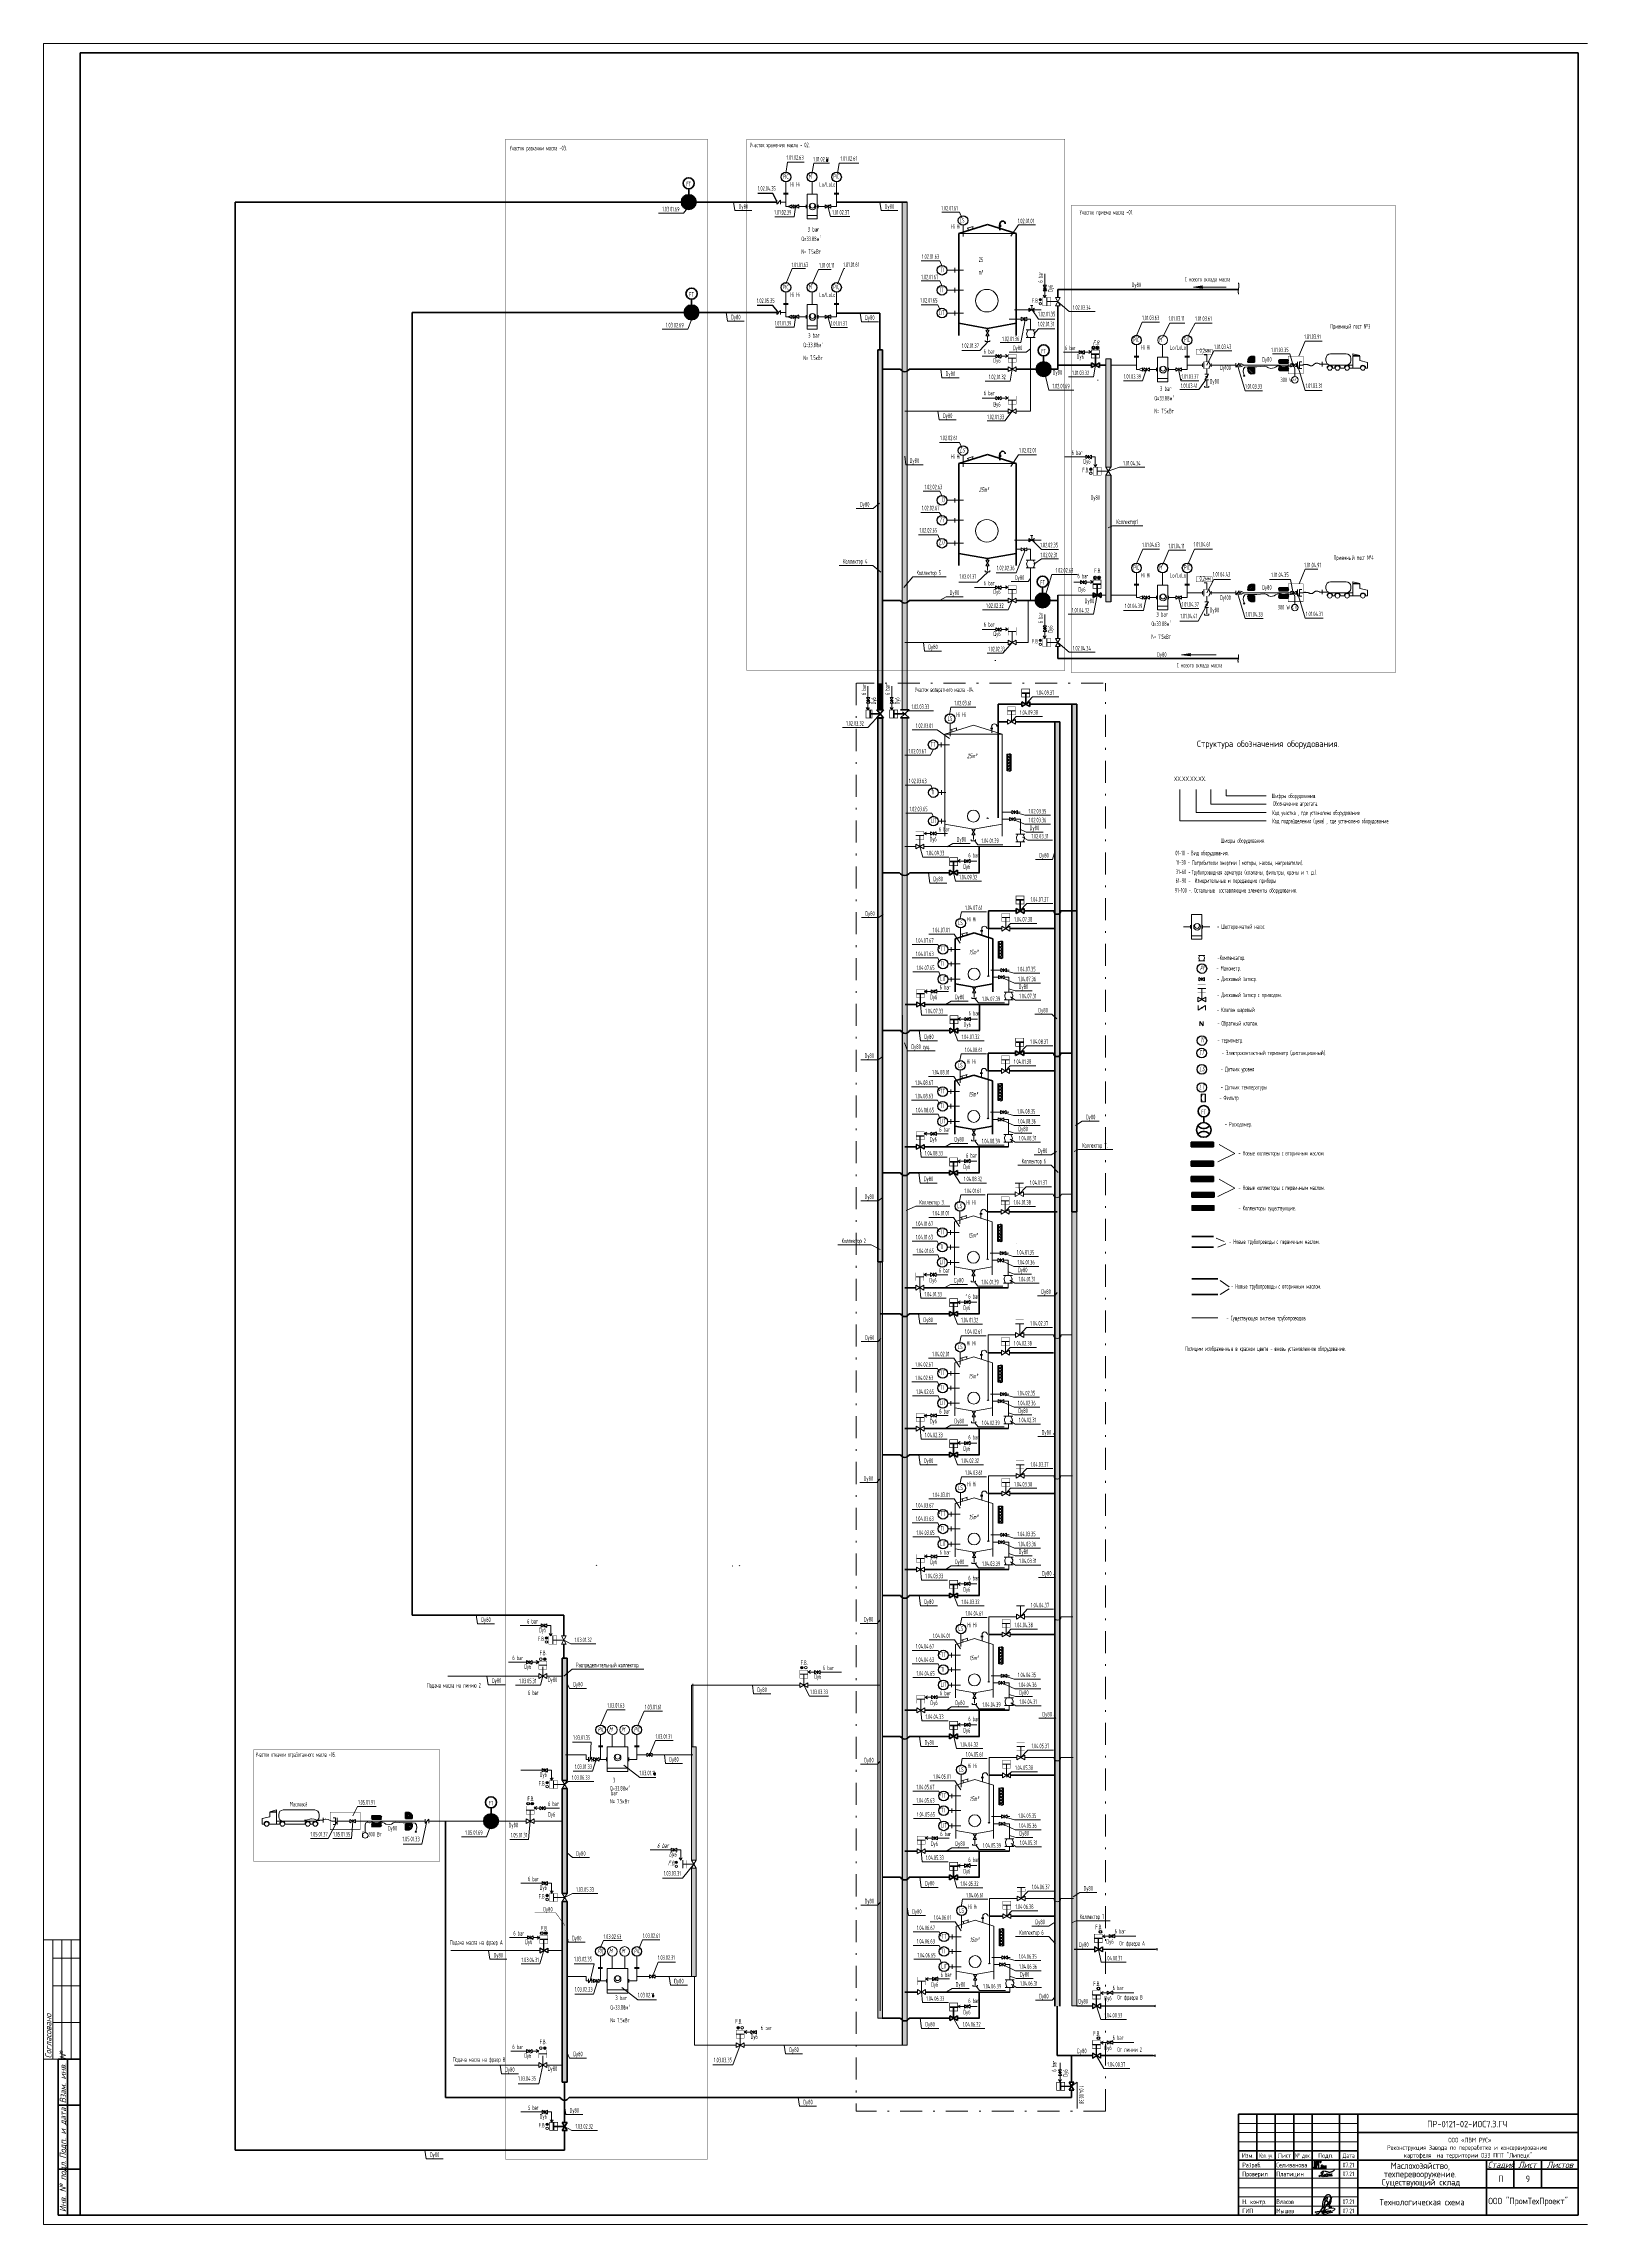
# Model space of a CAD drawing. Header units: millimetres. Extents: x -2281 to 17340, y -2563 to 4166.
# Drawn here: x 841 to 1682, y 0 to 1188 of the extents above; entities that cross this region are included whole.
import ezdxf
from ezdxf.enums import TextEntityAlignment as Align

# ---------------------------------------------------------------- set-up
doc = ezdxf.new("R2010")
doc.units = ezdxf.units.MM
for name, pattern in [('K5LT32768', [24.957505, 11.9988, -5.9994, 0.959904, -5.9994]), ('K5LT32769', [0]), ('K5LT32770', [0]), ('K5LT32771', [0]), ('K5LT32772', [0]), ('K5LT32773', [0]), ('K5LT32774', [0]), ('K5LT32775', [0]), ('K5LT32776', [0]), ('K5LT32777', [0]), ('K5LT32778', [0]), ('K5LT32779', [24.957505, 11.9988, -5.9994, 0.959904, -5.9994]), ('K5LT32780', [0]), ('K5LT32781', [0]), ('K5LT32782', [0]), ('K5LT32783', [0]), ('K5LT32784', [0]), ('K5LT32785', [0]), ('K5LT32786', [0]), ('K5LT32787', [0]), ('K5LT32788', [0]), ('K5LT32789', [0]), ('K5LT32790', [0]), ('K5LT32791', [24.957505, 11.9988, -5.9994, 0.959904, -5.9994]), ('K5LT32792', [0]), ('K5LT32793', [0]), ('K5LT32794', [0]), ('K5LT32795', [0]), ('K5LT32796', [0]), ('K5LT32797', [0]), ('K5LT32798', [0]), ('K5LT32799', [0]), ('K5LT32800', [24.957505, 11.9988, -5.9994, 0.959904, -5.9994]), ('K5LT32801', [0]), ('K5LT32802', [0]), ('K5LT32803', [0]), ('K5LT32804', [0]), ('K5LT32805', [0]), ('K5LT32806', [0]), ('K5LT32807', [0]), ('K5LT32808', [0]), ('K5LT32809', [0]), ('K5LT32810', [0]), ('K5LT32811', [0]), ('K5LT32812', [998.300152, 479.951996, -239.975998, 38.39616, -239.975998]), ('K5LT_BASIC', [0]), ('K5LT_THIN', [0]), ('K5LT_THIN_INCLUDED_TO_HATCHING', [0]), ('СПЛОШНАЯ', [1089000000.0, 99000000.0, 990000000.0])]:
    doc.linetypes.add(name, pattern=pattern)
doc.layers.add('Системный слой', color=7, linetype='Continuous')
doc.styles.add('KTEXTSTYLE', font='GOST_AU.SHX', dxfattribs={"width": 0.96, "height": 5})
doc.styles.add('ГОСТ 2.304', font='CS_Gost2304.shx')
pattern_1 = [(135, (0, 0), (-2.245064, -2.245064), [])]
pattern_2 = [(-45, (0, 0), (1.9445436, 1.9445436), [])]

# ---------------------------------------------------------------- blocks, each defined once
blk = doc.blocks.new('U0')
at = {"layer": 'Системный слой', "color": 7, "linetype": 'K5LT_THIN_INCLUDED_TO_HATCHING', "lineweight": 13}
for p, q in [((1361.2, 698.9), (1361.3, 698.9)), ((1361.3, 698.9), (1361.3, 698.9)), ((1361.3, 698.9), (1361.4, 698.9)), ((1361.4, 698.9), (1361.4, 698.9)), ((1361.4, 698.9), (1361.5, 698.9)), ((1361.5, 698.9), (1361.5, 698.9)), ((1361.5, 698.9), (1361.6, 698.9)), ((1361.6, 698.9), (1361.6, 698.8)), ((1361.6, 698.8), (1361.7, 698.8)), ((1361.7, 698.8), (1361.7, 698.8)), ((1361.7, 698.8), (1361.8, 698.8)), ((1361.8, 698.8), (1361.8, 698.8)), ((1361.8, 698.8), (1361.9, 698.8)), ((1361.9, 698.8), (1361.9, 698.9)), ((1361.9, 698.9), (1362, 698.9)), ((1362, 698.9), (1362, 698.9)), ((1362, 698.9), (1362.1, 698.9)), ((1362.1, 698.9), (1362.1, 698.9)), ((1362.1, 698.9), (1362.2, 698.9)), ((1362.2, 698.9), (1362.2, 698.9)), ((1362.2, 698.9), (1362.3, 698.9)), ((1362.3, 698.9), (1362.3, 699)), ((1362.3, 699), (1362.4, 699)), ((1362.4, 699), (1362.4, 699)), ((1362.4, 699), (1362.5, 699)), ((1362.5, 699), (1362.5, 699)), ((1362.5, 699), (1362.6, 699)), ((1362.6, 699), (1362.6, 699)), ((1362.6, 699), (1362.7, 699)), ((1362.7, 699), (1362.7, 699)), ((1362.7, 699), (1362.8, 699)), ((1362.8, 699), (1362.8, 699)), ((1362.8, 699), (1362.9, 699)), ((1362.9, 699), (1362.9, 699)), ((1362.9, 699), (1363, 699)), ((1363, 699), (1363, 699)), ((1363, 699), (1363.1, 699)), ((1363.1, 699), (1363.1, 699)), ((1363.1, 699), (1363.2, 699)), ((1363.2, 699), (1363.2, 699)), ((1363.2, 699), (1363.3, 699)), ((1363.3, 699), (1363.3, 698.9))]:
    blk.add_line(p, q, dxfattribs=at)
blk = doc.blocks.new('U1')
at = {"layer": 'Системный слой', "color": 7, "linetype": 'K5LT_THIN_INCLUDED_TO_HATCHING', "lineweight": 13}
for p, q in [((1365.8, 801), (1365.9, 801)), ((1365.9, 801), (1365.9, 801)), ((1365.9, 801), (1366, 801)), ((1366, 801), (1366, 800.9)), ((1366, 800.9), (1366.1, 800.9)), ((1366.1, 800.9), (1366.1, 800.9)), ((1366.1, 800.9), (1366.2, 800.9)), ((1366.2, 800.9), (1366.2, 800.9)), ((1366.2, 800.9), (1366.3, 800.9)), ((1366.3, 800.9), (1366.3, 800.9)), ((1366.3, 800.9), (1366.4, 800.9)), ((1366.4, 800.9), (1366.4, 800.9)), ((1366.4, 800.9), (1366.5, 800.9)), ((1366.5, 800.9), (1366.5, 800.9)), ((1366.5, 800.9), (1366.6, 800.9)), ((1366.6, 800.9), (1366.6, 800.9)), ((1366.6, 800.9), (1366.7, 800.9)), ((1366.7, 800.9), (1366.7, 801)), ((1366.7, 801), (1366.8, 801)), ((1366.8, 801), (1366.8, 801)), ((1366.8, 801), (1366.9, 801)), ((1366.9, 801), (1366.9, 801)), ((1366.9, 801), (1367, 801)), ((1367, 801), (1367.1, 801.1)), ((1367, 801), (1367, 801)), ((1367.1, 801.1), (1367.1, 801.1)), ((1367.1, 801.1), (1367.2, 801.1)), ((1367.2, 801.1), (1367.2, 801.1)), ((1367.2, 801.1), (1367.3, 801.1)), ((1367.3, 801.1), (1367.3, 801.1)), ((1367.3, 801.1), (1367.4, 801.1)), ((1367.4, 801.1), (1367.4, 801.1)), ((1367.4, 801.1), (1367.5, 801.1)), ((1367.5, 801.1), (1367.5, 801.1)), ((1367.5, 801.1), (1367.6, 801.1)), ((1367.6, 801.1), (1367.6, 801.1)), ((1367.6, 801.1), (1367.7, 801.1)), ((1367.7, 801.1), (1367.7, 801.1)), ((1367.7, 801.1), (1367.8, 801)), ((1367.8, 801), (1367.8, 801)), ((1367.8, 801), (1367.9, 801)), ((1367.9, 801), (1367.9, 801))]:
    blk.add_line(p, q, dxfattribs=at)
blk = doc.blocks.new('U2')
at = {"layer": 'Системный слой', "color": 7, "linetype": 'K5LT_THIN_INCLUDED_TO_HATCHING', "lineweight": 13}
for p, q in [((1361, 621.4), (1361.1, 621.4)), ((1361.1, 621.4), (1361.1, 621.4)), ((1361.1, 621.4), (1361.2, 621.4)), ((1361.2, 621.4), (1361.2, 621.4)), ((1361.2, 621.4), (1361.3, 621.4)), ((1361.3, 621.4), (1361.3, 621.4)), ((1361.3, 621.4), (1361.4, 621.4)), ((1361.4, 621.4), (1361.4, 621.3)), ((1361.4, 621.3), (1361.5, 621.3)), ((1361.5, 621.3), (1361.5, 621.3)), ((1361.5, 621.3), (1361.6, 621.3)), ((1361.6, 621.3), (1361.6, 621.3)), ((1361.6, 621.3), (1361.7, 621.3)), ((1361.7, 621.3), (1361.7, 621.4)), ((1361.7, 621.4), (1361.8, 621.4)), ((1361.8, 621.4), (1361.8, 621.4)), ((1361.8, 621.4), (1361.9, 621.4)), ((1361.9, 621.4), (1361.9, 621.4)), ((1361.9, 621.4), (1362, 621.4)), ((1362, 621.4), (1362, 621.4)), ((1362, 621.4), (1362.1, 621.4)), ((1362.1, 621.4), (1362.1, 621.5)), ((1362.1, 621.5), (1362.2, 621.5)), ((1362.2, 621.5), (1362.2, 621.5)), ((1362.2, 621.5), (1362.3, 621.5)), ((1362.3, 621.5), (1362.3, 621.5)), ((1362.3, 621.5), (1362.4, 621.5)), ((1362.4, 621.5), (1362.4, 621.5)), ((1362.4, 621.5), (1362.5, 621.5)), ((1362.5, 621.5), (1362.5, 621.5)), ((1362.5, 621.5), (1362.6, 621.5)), ((1362.6, 621.5), (1362.6, 621.5)), ((1362.6, 621.5), (1362.7, 621.5)), ((1362.7, 621.5), (1362.7, 621.5)), ((1362.7, 621.5), (1362.8, 621.5)), ((1362.8, 621.5), (1362.8, 621.5)), ((1362.8, 621.5), (1362.9, 621.5)), ((1362.9, 621.5), (1362.9, 621.5)), ((1362.9, 621.5), (1363, 621.5)), ((1363, 621.5), (1363, 621.5)), ((1363, 621.5), (1363.1, 621.5)), ((1363.1, 621.5), (1363.1, 621.4))]:
    blk.add_line(p, q, dxfattribs=at)
blk = doc.blocks.new('U3')
at = {"layer": 'Системный слой', "color": 7, "linetype": 'K5LT_THIN_INCLUDED_TO_HATCHING', "lineweight": 13}
for p, q in [((1360.8, 544.7), (1360.9, 544.7)), ((1360.9, 544.7), (1360.9, 544.7)), ((1360.9, 544.7), (1361, 544.6)), ((1361, 544.6), (1361, 544.6)), ((1361, 544.6), (1361.1, 544.6)), ((1361.1, 544.6), (1361.1, 544.6)), ((1361.1, 544.6), (1361.2, 544.6)), ((1361.2, 544.6), (1361.2, 544.6)), ((1361.2, 544.6), (1361.3, 544.6)), ((1361.3, 544.6), (1361.3, 544.6)), ((1361.3, 544.6), (1361.4, 544.6)), ((1361.4, 544.6), (1361.4, 544.6)), ((1361.4, 544.6), (1361.5, 544.6)), ((1361.5, 544.6), (1361.5, 544.6)), ((1361.5, 544.6), (1361.6, 544.6)), ((1361.6, 544.6), (1361.6, 544.6)), ((1361.6, 544.6), (1361.7, 544.6)), ((1361.7, 544.6), (1361.8, 544.7)), ((1361.7, 544.6), (1361.7, 544.6)), ((1361.8, 544.7), (1361.8, 544.7)), ((1361.8, 544.7), (1361.9, 544.7)), ((1361.9, 544.7), (1361.9, 544.7)), ((1361.9, 544.7), (1362, 544.7)), ((1362, 544.7), (1362, 544.7)), ((1362, 544.7), (1362.1, 544.7)), ((1362.1, 544.7), (1362.1, 544.8)), ((1362.1, 544.8), (1362.2, 544.8)), ((1362.2, 544.8), (1362.2, 544.8)), ((1362.2, 544.8), (1362.3, 544.8)), ((1362.3, 544.8), (1362.3, 544.8)), ((1362.3, 544.8), (1362.4, 544.8)), ((1362.4, 544.8), (1362.4, 544.8)), ((1362.4, 544.8), (1362.5, 544.8)), ((1362.5, 544.8), (1362.5, 544.8)), ((1362.5, 544.8), (1362.6, 544.8)), ((1362.6, 544.8), (1362.6, 544.8)), ((1362.6, 544.8), (1362.7, 544.8)), ((1362.7, 544.8), (1362.7, 544.7)), ((1362.7, 544.7), (1362.8, 544.7)), ((1362.8, 544.7), (1362.8, 544.7)), ((1362.8, 544.7), (1362.9, 544.7)), ((1362.9, 544.7), (1362.9, 544.7))]:
    blk.add_line(p, q, dxfattribs=at)
blk = doc.blocks.new('U4')
at = {"layer": 'Системный слой', "color": 7, "linetype": 'K5LT_THIN_INCLUDED_TO_HATCHING', "lineweight": 13}
for p, q in [((1361, 467.9), (1361.1, 467.9)), ((1361.1, 467.9), (1361.1, 467.9)), ((1361.1, 467.9), (1361.2, 467.9)), ((1361.2, 467.9), (1361.2, 467.9)), ((1361.2, 467.9), (1361.3, 467.9)), ((1361.3, 467.9), (1361.3, 467.9)), ((1361.3, 467.9), (1361.4, 467.9)), ((1361.4, 467.9), (1361.4, 467.8)), ((1361.4, 467.8), (1361.5, 467.8)), ((1361.5, 467.8), (1361.5, 467.8)), ((1361.5, 467.8), (1361.6, 467.8)), ((1361.6, 467.8), (1361.6, 467.8)), ((1361.6, 467.8), (1361.7, 467.8)), ((1361.7, 467.8), (1361.7, 467.9)), ((1361.7, 467.9), (1361.8, 467.9)), ((1361.8, 467.9), (1361.8, 467.9)), ((1361.8, 467.9), (1361.9, 467.9)), ((1361.9, 467.9), (1361.9, 467.9)), ((1361.9, 467.9), (1362, 467.9)), ((1362, 467.9), (1362, 467.9)), ((1362, 467.9), (1362.1, 467.9)), ((1362.1, 467.9), (1362.1, 468)), ((1362.1, 468), (1362.2, 468)), ((1362.2, 468), (1362.2, 468)), ((1362.2, 468), (1362.3, 468)), ((1362.3, 468), (1362.3, 468)), ((1362.3, 468), (1362.4, 468)), ((1362.4, 468), (1362.4, 468)), ((1362.4, 468), (1362.5, 468)), ((1362.5, 468), (1362.6, 468.1)), ((1362.5, 468), (1362.5, 468)), ((1362.6, 468.1), (1362.6, 468.1)), ((1362.6, 468.1), (1362.7, 468)), ((1362.7, 468), (1362.7, 468)), ((1362.7, 468), (1362.8, 468)), ((1362.8, 468), (1362.8, 468)), ((1362.8, 468), (1362.9, 468)), ((1362.9, 468), (1362.9, 468)), ((1362.9, 468), (1363, 468)), ((1363, 468), (1363, 468)), ((1363, 468), (1363.1, 468)), ((1363.1, 468), (1363.1, 467.9))]:
    blk.add_line(p, q, dxfattribs=at)
blk = doc.blocks.new('U5')
at = {"layer": 'Системный слой', "color": 7, "linetype": 'K5LT_THIN_INCLUDED_TO_HATCHING', "lineweight": 13}
for p, q in [((1361.2, 391.2), (1361.3, 391.2)), ((1361.3, 391.2), (1361.3, 391.2)), ((1361.3, 391.2), (1361.4, 391.2)), ((1361.4, 391.2), (1361.4, 391.2)), ((1361.4, 391.2), (1361.5, 391.1)), ((1361.5, 391.1), (1361.5, 391.1)), ((1361.5, 391.1), (1361.6, 391.1)), ((1361.6, 391.1), (1361.6, 391.1)), ((1361.6, 391.1), (1361.7, 391.1)), ((1361.7, 391.1), (1361.7, 391.1)), ((1361.7, 391.1), (1361.8, 391.1)), ((1361.8, 391.1), (1361.8, 391.1)), ((1361.8, 391.1), (1361.9, 391.1)), ((1361.9, 391.1), (1361.9, 391.1)), ((1361.9, 391.1), (1362, 391.1)), ((1362, 391.1), (1362.1, 391.2)), ((1362, 391.1), (1362, 391.1)), ((1362.1, 391.2), (1362.1, 391.2)), ((1362.1, 391.2), (1362.2, 391.2)), ((1362.2, 391.2), (1362.2, 391.2)), ((1362.2, 391.2), (1362.3, 391.2)), ((1362.3, 391.2), (1362.3, 391.2)), ((1362.3, 391.2), (1362.4, 391.2)), ((1362.4, 391.2), (1362.4, 391.3)), ((1362.4, 391.3), (1362.5, 391.3)), ((1362.5, 391.3), (1362.5, 391.3)), ((1362.5, 391.3), (1362.6, 391.3)), ((1362.6, 391.3), (1362.6, 391.3)), ((1362.6, 391.3), (1362.7, 391.3)), ((1362.7, 391.3), (1362.7, 391.3)), ((1362.7, 391.3), (1362.8, 391.3)), ((1362.8, 391.3), (1362.8, 391.3)), ((1362.8, 391.3), (1362.9, 391.3)), ((1362.9, 391.3), (1362.9, 391.3)), ((1362.9, 391.3), (1363, 391.3)), ((1363, 391.3), (1363, 391.3)), ((1363, 391.3), (1363.1, 391.3)), ((1363.1, 391.3), (1363.1, 391.3)), ((1363.1, 391.3), (1363.2, 391.3)), ((1363.2, 391.3), (1363.2, 391.2)), ((1363.2, 391.2), (1363.3, 391.2)), ((1363.3, 391.2), (1363.3, 391.2))]:
    blk.add_line(p, q, dxfattribs=at)
blk = doc.blocks.new('U6')
at = {"layer": 'Системный слой', "color": 7, "linetype": 'K5LT_THIN_INCLUDED_TO_HATCHING', "lineweight": 13}
for p, q in [((1361.4, 314.5), (1361.5, 314.5)), ((1361.5, 314.5), (1361.5, 314.4)), ((1361.5, 314.4), (1361.6, 314.4)), ((1361.6, 314.4), (1361.6, 314.4)), ((1361.6, 314.4), (1361.7, 314.4)), ((1361.7, 314.4), (1361.7, 314.4)), ((1361.7, 314.4), (1361.8, 314.4)), ((1361.8, 314.4), (1361.8, 314.4)), ((1361.8, 314.4), (1361.9, 314.4)), ((1361.9, 314.4), (1361.9, 314.4)), ((1361.9, 314.4), (1362, 314.4)), ((1362, 314.4), (1362, 314.4)), ((1362, 314.4), (1362.1, 314.4)), ((1362.1, 314.4), (1362.1, 314.4)), ((1362.1, 314.4), (1362.2, 314.4)), ((1362.2, 314.4), (1362.2, 314.4)), ((1362.2, 314.4), (1362.3, 314.4)), ((1362.3, 314.4), (1362.3, 314.4)), ((1362.3, 314.4), (1362.4, 314.4)), ((1362.4, 314.4), (1362.4, 314.5)), ((1362.4, 314.5), (1362.5, 314.5)), ((1362.5, 314.5), (1362.5, 314.5)), ((1362.5, 314.5), (1362.6, 314.5)), ((1362.6, 314.5), (1362.6, 314.5)), ((1362.6, 314.5), (1362.7, 314.5)), ((1362.7, 314.5), (1362.8, 314.6)), ((1362.7, 314.5), (1362.7, 314.5)), ((1362.8, 314.6), (1362.8, 314.6)), ((1362.8, 314.6), (1362.9, 314.6)), ((1362.9, 314.6), (1362.9, 314.6)), ((1362.9, 314.6), (1363, 314.6)), ((1363, 314.6), (1363, 314.6)), ((1363, 314.6), (1363.1, 314.6)), ((1363.1, 314.6), (1363.1, 314.6)), ((1363.1, 314.6), (1363.2, 314.6)), ((1363.2, 314.6), (1363.2, 314.6)), ((1363.2, 314.6), (1363.3, 314.5)), ((1363.3, 314.5), (1363.3, 314.5)), ((1363.3, 314.5), (1363.4, 314.5)), ((1363.4, 314.5), (1363.4, 314.5)), ((1363.4, 314.5), (1363.5, 314.5)), ((1363.5, 314.5), (1363.5, 314.5))]:
    blk.add_line(p, q, dxfattribs=at)
blk = doc.blocks.new('U7')
at = {"layer": 'Системный слой', "color": 7, "linetype": 'K5LT_THIN_INCLUDED_TO_HATCHING', "lineweight": 13}
for p, q in [((1361.6, 237.7), (1361.6, 237.7)), ((1361.6, 237.7), (1361.7, 237.7)), ((1361.7, 237.7), (1361.7, 237.7)), ((1361.7, 237.7), (1361.8, 237.7)), ((1361.8, 237.7), (1361.8, 237.7)), ((1361.8, 237.7), (1361.9, 237.7)), ((1361.9, 237.7), (1361.9, 237.6)), ((1361.9, 237.6), (1362, 237.6)), ((1362, 237.6), (1362, 237.6)), ((1362, 237.6), (1362.1, 237.6)), ((1362.1, 237.6), (1362.1, 237.6)), ((1362.1, 237.6), (1362.2, 237.6)), ((1362.2, 237.6), (1362.2, 237.6)), ((1362.2, 237.6), (1362.3, 237.6)), ((1362.3, 237.6), (1362.3, 237.7)), ((1362.3, 237.7), (1362.4, 237.7)), ((1362.4, 237.7), (1362.4, 237.7)), ((1362.4, 237.7), (1362.5, 237.7)), ((1362.5, 237.7), (1362.5, 237.7)), ((1362.5, 237.7), (1362.6, 237.7)), ((1362.6, 237.7), (1362.7, 237.8)), ((1362.6, 237.7), (1362.6, 237.7)), ((1362.7, 237.8), (1362.7, 237.8)), ((1362.7, 237.8), (1362.8, 237.8)), ((1362.8, 237.8), (1362.8, 237.8)), ((1362.8, 237.8), (1362.9, 237.8)), ((1362.9, 237.8), (1362.9, 237.8)), ((1362.9, 237.8), (1363, 237.8)), ((1363, 237.8), (1363, 237.8)), ((1363, 237.8), (1363.1, 237.8)), ((1363.1, 237.8), (1363.1, 237.8)), ((1363.1, 237.8), (1363.2, 237.8)), ((1363.2, 237.8), (1363.2, 237.8)), ((1363.2, 237.8), (1363.3, 237.8)), ((1363.3, 237.8), (1363.3, 237.8)), ((1363.3, 237.8), (1363.4, 237.8)), ((1363.4, 237.8), (1363.4, 237.8)), ((1363.4, 237.8), (1363.5, 237.8)), ((1363.5, 237.8), (1363.5, 237.8)), ((1363.5, 237.8), (1363.6, 237.8)), ((1363.6, 237.8), (1363.6, 237.8)), ((1363.6, 237.8), (1363.7, 237.7))]:
    blk.add_line(p, q, dxfattribs=at)
blk = doc.blocks.new('U8')
at = {"layer": 'Системный слой', "color": 7, "linetype": 'K5LT_THIN_INCLUDED_TO_HATCHING', "lineweight": 13}
for p, q in [((1361.8, 161), (1361.8, 161)), ((1361.8, 161), (1361.9, 161)), ((1361.9, 161), (1361.9, 161)), ((1361.9, 161), (1362, 160.9)), ((1362, 160.9), (1362, 160.9)), ((1362, 160.9), (1362.1, 160.9)), ((1362.1, 160.9), (1362.1, 160.9)), ((1362.1, 160.9), (1362.2, 160.9)), ((1362.2, 160.9), (1362.2, 160.9)), ((1362.2, 160.9), (1362.3, 160.9)), ((1362.3, 160.9), (1362.3, 160.9)), ((1362.3, 160.9), (1362.4, 160.9)), ((1362.4, 160.9), (1362.4, 160.9)), ((1362.4, 160.9), (1362.5, 160.9)), ((1362.5, 160.9), (1362.5, 160.9)), ((1362.5, 160.9), (1362.6, 160.9)), ((1362.6, 160.9), (1362.7, 161)), ((1362.6, 160.9), (1362.6, 160.9)), ((1362.7, 161), (1362.7, 161)), ((1362.7, 161), (1362.8, 161)), ((1362.8, 161), (1362.8, 161)), ((1362.8, 161), (1362.9, 161)), ((1362.9, 161), (1362.9, 161)), ((1362.9, 161), (1363, 161)), ((1363, 161), (1363, 161.1)), ((1363, 161.1), (1363.1, 161.1)), ((1363.1, 161.1), (1363.1, 161.1)), ((1363.1, 161.1), (1363.2, 161.1)), ((1363.2, 161.1), (1363.2, 161.1)), ((1363.2, 161.1), (1363.3, 161.1)), ((1363.3, 161.1), (1363.3, 161.1)), ((1363.3, 161.1), (1363.4, 161.1)), ((1363.4, 161.1), (1363.4, 161.1)), ((1363.4, 161.1), (1363.5, 161.1)), ((1363.5, 161.1), (1363.5, 161.1)), ((1363.5, 161.1), (1363.6, 161.1)), ((1363.6, 161.1), (1363.6, 161.1)), ((1363.6, 161.1), (1363.7, 161.1)), ((1363.7, 161.1), (1363.7, 161)), ((1363.7, 161), (1363.8, 161)), ((1363.8, 161), (1363.8, 161)), ((1363.8, 161), (1363.9, 161))]:
    blk.add_line(p, q, dxfattribs=at)
blk = doc.blocks.new('U9')
at = {"layer": 'Системный слой', "color": 7, "linetype": 'K5LT_THIN', "lineweight": 13}
for p, q in [((1491.9, 1057.7), (1491.9, 1057.6)), ((1491.9, 1057.6), (1491.9, 1057.6)), ((1491.9, 1057.6), (1492, 1057.5)), ((1492, 1057.5), (1492, 1057.5)), ((1492, 1057.5), (1492, 1057.4)), ((1492, 1057.4), (1492, 1057.4)), ((1492, 1057.4), (1492, 1057.3)), ((1492, 1057.3), (1492, 1057.3)), ((1491.8, 1053.8), (1491.7, 1053.7)), ((1491.7, 1053.7), (1491.7, 1053.7)), ((1491.7, 1053.7), (1491.7, 1053.6)), ((1491.7, 1053.6), (1491.7, 1053.6)), ((1491.7, 1053.6), (1491.7, 1053.5)), ((1491.7, 1053.5), (1491.7, 1053.5)), ((1491.7, 1053.5), (1491.7, 1053.4)), ((1491.7, 1053.4), (1491.7, 1053.4)), ((1491.7, 1053.4), (1491.7, 1053.3)), ((1491.7, 1053.3), (1491.7, 1053.3)), ((1491.7, 1053.3), (1491.7, 1053.2)), ((1491.7, 1053.2), (1491.7, 1053.2)), ((1491.7, 1053.2), (1491.7, 1053.1)), ((1491.7, 1053.1), (1491.7, 1053.1)), ((1491.7, 1053.1), (1491.7, 1053)), ((1491.7, 1053), (1491.7, 1053)), ((1491.7, 1053), (1491.7, 1052.9)), ((1491.7, 1052.9), (1491.7, 1052.9)), ((1491.7, 1052.9), (1491.7, 1052.8)), ((1491.7, 1052.8), (1491.7, 1052.8)), ((1491.7, 1052.8), (1491.7, 1052.7)), ((1491.7, 1052.7), (1491.7, 1052.7)), ((1491.7, 1052.7), (1491.8, 1052.6)), ((1491.9, 1054.2), (1491.8, 1054.2)), ((1491.8, 1054.2), (1491.8, 1054.1)), ((1491.8, 1054.1), (1491.8, 1054.1)), ((1491.8, 1054.1), (1491.8, 1054)), ((1491.8, 1054), (1491.8, 1054)), ((1491.8, 1054), (1491.8, 1053.9)), ((1491.8, 1053.9), (1491.8, 1053.9)), ((1491.8, 1053.9), (1491.8, 1053.8)), ((1491.8, 1053.8), (1491.8, 1053.8)), ((1491.8, 1052.6), (1491.8, 1052.6)), ((1491.8, 1052.6), (1491.8, 1052.5)), ((1491.8, 1052.5), (1491.8, 1052.5)), ((1491.8, 1052.5), (1491.8, 1052.4)), ((1491.8, 1052.4), (1491.8, 1052.4)), ((1491.8, 1052.4), (1491.8, 1052.3)), ((1491.8, 1052.3), (1491.8, 1052.3)), ((1491.8, 1052.3), (1491.8, 1052.2)), ((1491.8, 1052.2), (1491.9, 1052.2)), ((1492, 1054.6), (1491.9, 1054.5)), ((1491.9, 1054.5), (1491.9, 1054.5)), ((1491.9, 1054.5), (1491.9, 1054.4)), ((1491.9, 1054.4), (1491.9, 1054.4)), ((1491.9, 1054.4), (1491.9, 1054.3)), ((1491.9, 1054.3), (1491.9, 1054.3)), ((1491.9, 1054.3), (1491.9, 1054.2)), ((1491.9, 1052.2), (1491.9, 1052.1)), ((1491.9, 1052.1), (1491.9, 1052.1)), ((1491.9, 1052.1), (1491.9, 1052)), ((1491.9, 1052), (1491.9, 1052)), ((1491.9, 1052), (1491.9, 1051.9)), ((1491.9, 1051.9), (1492, 1051.9)), ((1492, 1057.3), (1492.1, 1057.2)), ((1492.1, 1054.9), (1492, 1054.9)), ((1492, 1054.9), (1492, 1054.8)), ((1492, 1054.8), (1492, 1054.8)), ((1492, 1054.8), (1492, 1054.7)), ((1492, 1054.7), (1492, 1054.7)), ((1492, 1054.7), (1492, 1054.6)), ((1492, 1054.6), (1492, 1054.6)), ((1492, 1051.9), (1492, 1051.8)), ((1492, 1051.8), (1492, 1051.8)), ((1492, 1051.8), (1492, 1051.7)), ((1492, 1051.7), (1492, 1051.7)), ((1492, 1051.7), (1492, 1051.6)), ((1492, 1051.6), (1492, 1051.6)), ((1492.1, 1057.2), (1492.1, 1057.2)), ((1492.1, 1057.2), (1492.1, 1057.1)), ((1492.1, 1057.1), (1492.1, 1057.1)), ((1492.1, 1057.1), (1492.1, 1057)), ((1492.1, 1057), (1492.1, 1057)), ((1492.1, 1057), (1492.1, 1056.9)), ((1492.1, 1056.9), (1492.1, 1056.9)), ((1492.1, 1056.9), (1492.2, 1056.8)), ((1492.2, 1055.3), (1492.1, 1055.3)), ((1492.1, 1055.3), (1492.1, 1055.2)), ((1492.1, 1055.2), (1492.1, 1055.2)), ((1492.1, 1055.2), (1492.1, 1055.1)), ((1492.1, 1055.1), (1492.1, 1055.1)), ((1492.1, 1055.1), (1492.1, 1055)), ((1492.1, 1055), (1492.1, 1055)), ((1492.1, 1055), (1492.1, 1054.9)), ((1492.2, 1056.8), (1492.2, 1056.8)), ((1492.2, 1056.8), (1492.2, 1056.7)), ((1492.2, 1056.7), (1492.2, 1056.7)), ((1492.2, 1056.7), (1492.2, 1056.6)), ((1492.2, 1056.6), (1492.2, 1056.6)), ((1492.2, 1056.6), (1492.2, 1056.5)), ((1492.2, 1056.5), (1492.2, 1056.5)), ((1492.2, 1056.5), (1492.2, 1056.4)), ((1492.2, 1056.4), (1492.2, 1056.4)), ((1492.2, 1056.4), (1492.2, 1056.3)), ((1492.2, 1056.3), (1492.2, 1056.3)), ((1492.2, 1056.3), (1492.2, 1056.2)), ((1492.2, 1056.2), (1492.2, 1056.2)), ((1492.2, 1056.2), (1492.2, 1056.1)), ((1492.2, 1056.1), (1492.2, 1056.1)), ((1492.2, 1056.1), (1492.2, 1056)), ((1492.2, 1056), (1492.2, 1056)), ((1492.2, 1056), (1492.2, 1055.9)), ((1492.2, 1055.9), (1492.2, 1055.9)), ((1492.2, 1055.9), (1492.2, 1055.8)), ((1492.2, 1055.8), (1492.2, 1055.8)), ((1492.2, 1055.8), (1492.2, 1055.7)), ((1492.2, 1055.7), (1492.2, 1055.7)), ((1492.2, 1055.7), (1492.2, 1055.6)), ((1492.2, 1055.6), (1492.2, 1055.6)), ((1492.2, 1055.6), (1492.2, 1055.5)), ((1492.2, 1055.5), (1492.2, 1055.5)), ((1492.2, 1055.5), (1492.2, 1055.4)), ((1492.2, 1055.4), (1492.2, 1055.4)), ((1492.2, 1055.4), (1492.2, 1055.3))]:
    blk.add_line(p, q, dxfattribs=at)
blk = doc.blocks.new('U10')
at = {"layer": 'Системный слой', "color": 7, "linetype": 'K5LT_THIN', "lineweight": 13}
for p, q in [((1491.7, 852.2), (1491.6, 852.2)), ((1491.6, 852.2), (1491.6, 852.1)), ((1491.6, 852.1), (1491.6, 852.1)), ((1491.6, 852.1), (1491.6, 852)), ((1491.6, 852), (1491.6, 852)), ((1491.6, 852), (1491.6, 851.9)), ((1491.6, 851.9), (1491.6, 851.9)), ((1491.6, 851.9), (1491.6, 851.8)), ((1491.6, 851.8), (1491.6, 851.8)), ((1491.6, 851.8), (1491.6, 851.7)), ((1491.6, 851.7), (1491.6, 851.7)), ((1491.6, 851.7), (1491.6, 851.6)), ((1491.6, 851.6), (1491.7, 851.6)), ((1491.8, 852.7), (1491.7, 852.6)), ((1491.7, 852.6), (1491.7, 852.6)), ((1491.7, 852.6), (1491.7, 852.5)), ((1491.7, 852.5), (1491.7, 852.5)), ((1491.7, 852.5), (1491.7, 852.4)), ((1491.7, 852.4), (1491.7, 852.4)), ((1491.7, 852.4), (1491.7, 852.3)), ((1491.7, 852.3), (1491.7, 852.3)), ((1491.7, 852.3), (1491.7, 852.2)), ((1491.7, 851.6), (1491.7, 851.5)), ((1491.7, 851.5), (1491.7, 851.5)), ((1491.7, 851.5), (1491.7, 851.4)), ((1491.7, 851.4), (1491.7, 851.4)), ((1491.7, 851.4), (1491.7, 851.3)), ((1491.7, 851.3), (1491.7, 851.3)), ((1491.7, 851.3), (1491.7, 851.2)), ((1491.7, 851.2), (1491.7, 851.2)), ((1491.7, 851.2), (1491.8, 851.1)), ((1491.8, 855), (1491.9, 855)), ((1491.9, 853), (1491.8, 853)), ((1491.8, 853), (1491.8, 852.9)), ((1491.8, 852.9), (1491.8, 852.9)), ((1491.8, 852.9), (1491.8, 852.8)), ((1491.8, 852.8), (1491.8, 852.8)), ((1491.8, 852.8), (1491.8, 852.7)), ((1491.8, 852.7), (1491.8, 852.7)), ((1491.8, 851.1), (1491.8, 851.1)), ((1491.8, 851.1), (1491.8, 851)), ((1491.8, 851), (1491.8, 851)), ((1491.8, 851), (1491.8, 850.9)), ((1491.8, 850.9), (1491.8, 850.9)), ((1491.9, 855), (1491.9, 854.9)), ((1491.9, 854.9), (1491.9, 854.9)), ((1491.9, 854.9), (1491.9, 854.8)), ((1491.9, 854.8), (1491.9, 854.8)), ((1491.9, 854.8), (1491.9, 854.7)), ((1491.9, 854.7), (1491.9, 854.7)), ((1491.9, 854.7), (1492, 854.6)), ((1492, 853.4), (1491.9, 853.3)), ((1491.9, 853.3), (1491.9, 853.3)), ((1491.9, 853.3), (1491.9, 853.2)), ((1491.9, 853.2), (1491.9, 853.2)), ((1491.9, 853.2), (1491.9, 853.1)), ((1491.9, 853.1), (1491.9, 853.1)), ((1491.9, 853.1), (1491.9, 853)), ((1492, 854.6), (1492, 854.6)), ((1492, 854.6), (1492, 854.5)), ((1492, 854.5), (1492, 854.5)), ((1492, 854.5), (1492, 854.4)), ((1492, 854.4), (1492, 854.4)), ((1492, 854.4), (1492, 854.3)), ((1492, 854.3), (1492, 854.3)), ((1492, 854.3), (1492, 854.2)), ((1492, 854.2), (1492, 854.2)), ((1492, 854.2), (1492, 854.1)), ((1492, 854.1), (1492, 854.1)), ((1492, 854.1), (1492, 854)), ((1492, 854), (1492, 854)), ((1492, 854), (1492, 853.9)), ((1492, 853.9), (1492, 853.9)), ((1492, 853.9), (1492, 853.8)), ((1492, 853.8), (1492, 853.8)), ((1492, 853.8), (1492, 853.7)), ((1492, 853.7), (1492, 853.7)), ((1492, 853.7), (1492, 853.6)), ((1492, 853.6), (1492, 853.6)), ((1492, 853.6), (1492, 853.5)), ((1492, 853.5), (1492, 853.5)), ((1492, 853.5), (1492, 853.4)), ((1492, 853.4), (1492, 853.4))]:
    blk.add_line(p, q, dxfattribs=at)
blk = doc.blocks.new('U12')
at = {"layer": 'Системный слой', "true_color": 0x99ccff}
blk.add_hatch(color=151, dxfattribs=at).paths.add_polyline_path([(1401.2, 828.2), (1401.2, 551.6), (1403.8, 551.6), (1403.8, 828.2)])
at = {"layer": 'Системный слой', "color": 151, "linetype": 'K5LT32788', "lineweight": 50, "true_color": 0x7fbfff}
for p, q in [((1401.2, 551.6), (1401.2, 828.2)), ((1401.2, 828.2), (1403.8, 828.2)), ((1403.8, 551.6), (1403.8, 828.2)), ((1401.2, 551.6), (1403.8, 551.6))]:
    blk.add_line(p, q, dxfattribs=at)
blk = doc.blocks.new('U13')
at = {"layer": 'Системный слой', "color": 5, "linetype": 'K5LT_BASIC', "lineweight": 35, "true_color": 0x0000ff}
for p, q in [((1174.5, 245.4), (1173.3, 245.4)), ((1173.9, 246.2), (1173.9, 244.6))]:
    blk.add_line(p, q, dxfattribs=at)
blk = doc.blocks.new('U14')
at = {"layer": 'Системный слой', "color": 5, "linetype": 'K5LT_BASIC', "lineweight": 35, "true_color": 0x0000ff}
for p, q in [((1173.6, 124.5), (1172.5, 124.5)), ((1173, 125.3), (1173, 123.7))]:
    blk.add_line(p, q, dxfattribs=at)
blk = doc.blocks.new('U15')
at = {"layer": 'Системный слой', "color": 7, "linetype": 'K5LT_THIN', "lineweight": 13}
for p, q in [((1347.5, 816.7), (1331.9, 811.8)), ((1363.1, 811.8), (1331.9, 811.8)), ((1331.9, 811.8), (1331.9, 762.8)), ((1363.1, 811.8), (1347.5, 816.7)), ((1358.1, 815.1), (1356.8, 815.1)), ((1358.1, 814.7), (1356.8, 814.7)), ((1357.5, 815.1), (1357.5, 816)), ((1357.5, 812.5), (1357.5, 814.7)), ((1363.1, 762.8), (1363.1, 811.8)), ((1347.5, 760.1), (1331.9, 762.8)), ((1331.9, 762.8), (1331.9, 756.2)), ((1363.1, 762.8), (1347.5, 760.1)), ((1363.1, 762.8), (1363.1, 756.2))]:
    blk.add_line(p, q, dxfattribs=at)
blk.add_arc((1358.9, 816), 1.46, 0, 180, dxfattribs=at)
blk = doc.blocks.new('U16')
at = {"layer": 'Системный слой', "color": 7, "linetype": 'K5LT_THIN', "lineweight": 13}
for p, q in [((1375.8, 1037.5), (1373.3, 1025.1)), ((1373.5, 1037), (1373.5, 1038.9)), ((1376.6, 1037), (1373.5, 1038.9)), ((1376.6, 1038.9), (1373.5, 1037)), ((1375.1, 1037), (1375.1, 1038.9)), ((1376.6, 1037), (1376.6, 1038.9)), ((1373.3, 1025.1), (1362.1, 1025.1))]:
    blk.add_line(p, q, dxfattribs=at)
at = {"layer": 'Системный слой', "color": 7, "insert": (1363.2, 1028.4), "char_height": 2.5, "attachment_point": 1, "style": 'KTEXTSTYLE'}
blk.add_mtext('\\H3.5;\\W0.965;\\Q15;\\Q0;\\W0.715;\\H2.50;1.02.01.36', dxfattribs=at)
blk = doc.blocks.new('U17')
at = {"layer": 'Системный слой', "color": 7, "linetype": 'K5LT_THIN', "lineweight": 13}
for p, q in [((1375.8, 912.1), (1370.8, 899.7)), ((1373.5, 911.6), (1373.5, 913.4)), ((1376.6, 911.6), (1373.5, 913.4)), ((1376.6, 913.4), (1373.5, 911.6)), ((1375.1, 911.6), (1375.1, 913.4)), ((1376.6, 911.6), (1376.6, 913.4)), ((1370.8, 899.7), (1359.9, 899.7))]:
    blk.add_line(p, q, dxfattribs=at)
at = {"layer": 'Системный слой', "color": 7, "insert": (1360.3, 903.6), "char_height": 2.5, "attachment_point": 1, "style": 'KTEXTSTYLE'}
blk.add_mtext('\\H3.5;\\W0.965;\\Q15;\\Q0;\\W0.715;\\H2.50;1.02.02.36', dxfattribs=at)
blk = doc.blocks.new('U18')
at = {"layer": 'Системный слой', "color": 5, "linetype": 'K5LT_BASIC', "lineweight": 35, "true_color": 0x0000ff}
for p, q in [((1268.4, 1124.3), (1267.3, 1124.3)), ((1267.8, 1125.2), (1267.8, 1123.6))]:
    blk.add_line(p, q, dxfattribs=at)
blk = doc.blocks.new('U19')
at = {"layer": 'Системный слой', "true_color": 0x99ccff}
blk.add_hatch(color=151, dxfattribs=at).paths.add_polyline_path([(1295.4, 820.6), (1295.4, 524.4), (1298, 524.4), (1298, 820.6)])
at = {"layer": 'Системный слой', "color": 151, "linetype": 'K5LT32788', "lineweight": 50, "true_color": 0x7fbfff}
for p, q in [((1295.4, 524.4), (1295.4, 820.6)), ((1295.4, 820.6), (1298, 820.6)), ((1298, 524.4), (1298, 820.6)), ((1295.4, 524.4), (1298, 524.4))]:
    blk.add_line(p, q, dxfattribs=at)
blk = doc.blocks.new('U20')
at = {"layer": 'Системный слой', "color": 7, "linetype": 'K5LT_THIN', "lineweight": 13}
for p, q in [((1316.1, 756.6), (1320.5, 756.6)), ((1320.5, 749.3), (1316.1, 751.9)), ((1316.1, 749.3), (1320.5, 751.9)), ((1316.1, 751.9), (1316.1, 749.3)), ((1318.3, 750.6), (1318.3, 756.6)), ((1320.5, 757.7), (1321.9, 758.5)), ((1320.5, 757.7), (1321.9, 756.9)), ((1320.5, 751.9), (1320.5, 749.3))]:
    blk.add_line(p, q, dxfattribs=at)
at = {"layer": 'Системный слой', "color": 7, "linetype": 'K5LT_THIN', "const_width": 0.11}
blk.add_lwpolyline([(1316.1, 754.4), (1320.5, 754.4), (1320.5, 758.8), (1316.1, 758.8)], close=True, dxfattribs=at)
blk = doc.blocks.new('U22')
at = {"layer": 'Системный слой', "color": 7, "linetype": 'K5LT_THIN', "lineweight": 13}
for q in [(1084, 216.1), (1068.7, 211.2)]:
    blk.add_line((1082.3, 211.2), q, dxfattribs=at)
at = {"layer": 'Системный слой', "color": 7, "insert": (1070.7, 214.7), "char_height": 2.5, "attachment_point": 1, "style": 'KTEXTSTYLE'}
blk.add_mtext('\\H3.5;\\W0.965;\\Q15;\\Q0;\\W0.715;\\H2.50;{\\c255;1.05.01.69}', dxfattribs=at)
blk = doc.blocks.new('U21')
at = {"layer": 'Системный слой', "true_color": 0x7fbfff}
blk.add_hatch(color=151, dxfattribs=at).paths.add_polyline_path([(1106.5, 229.2), (1106.5, 229.4), (1106.5, 229.5), (1106.6, 229.7), (1106.7, 229.8), (1106.9, 229.9), (1107.1, 229.9), (1107.2, 229.9), (1107.4, 229.9), (1107.5, 229.8), (1107.7, 229.7), (1107.8, 229.5), (1107.8, 229.4), (1107.8, 229.2), (1107.8, 229.2), (1107.8, 229), (1107.8, 228.9), (1107.7, 228.7), (1107.6, 228.6), (1107.4, 228.6), (1107.2, 228.5), (1107.1, 228.5), (1106.9, 228.5), (1106.8, 228.6), (1106.6, 228.7), (1106.5, 228.9), (1106.5, 229), (1106.5, 229.2)])
at = {"layer": 'Системный слой', "color": 7, "linetype": 'K5LT32776', "lineweight": 18}
for p, q in [((964.2, 224.8), (967.9, 225.8)), ((967.9, 224.8), (967.9, 225.8)), ((971.5, 225.8), (988.7, 225.8)), ((960, 221.1), (964.2, 222.1)), ((960, 218.1), (960, 221.1)), ((961, 218.1), (960, 218.1)), ((964, 218.1), (967.9, 218.1)), ((964.2, 224.8), (967.9, 224.8)), ((964.2, 222.1), (964.2, 224.6)), ((964.2, 224.6), (967.9, 224.6)), ((967.9, 224.6), (967.9, 218.1)), ((971.5, 219.7), (967.9, 219.7)), ((969.6, 218.1), (967.9, 218.1)), ((969.1, 222.1), (969.1, 223.3)), ((988.7, 219.7), (971.5, 219.7)), ((972.6, 218.1), (983.4, 218.1)), ((983.1, 220.2), (984.3, 220.2)), ((984.3, 220.2), (986.6, 221)), ((986.4, 218.1), (987.5, 218.1)), ((986.6, 221), (986.9, 221)), ((986.9, 221), (988.3, 220.7)), ((988.3, 220.7), (990.8, 219.9)), ((990.2, 220.2), (993.3, 220.2)), ((990.8, 219.9), (992.3, 220.2)), ((991.1, 223.3), (991.1, 222.1)), ((992.3, 220.2), (994.4, 220.8)), ((993.3, 220.2), (993.3, 221.4)), ((993.3, 220.2), (993.3, 219)), ((994.4, 220.8), (994.7, 220.8)), ((994.7, 220.8), (996.1, 220.5)), ((996.1, 220.5), (998.1, 219.7)), ((998.1, 219.7), (998.1, 219.7)), ((998.1, 219.7), (1000, 219.7)), ((1000, 221.5), (998.7, 221.5)), ((1000, 217.8), (998.7, 217.8)), ((1000, 219.7), (1000, 221.5)), ((1000, 219.7), (1000, 217.8)), ((1016.2, 217.7), (1016.5, 218.8)), ((1016.2, 213.4), (1016.2, 217.7)), ((1016.5, 218.8), (1017.3, 219.1)), ((1017.3, 219.1), (1017.6, 219.1)), ((1017.6, 219.1), (1018.6, 218.8)), ((1018.7, 218.8), (1019.7, 219.1)), ((1019.7, 219.1), (1020.1, 219.2)), ((1020.1, 219.2), (1021.3, 219)), ((1021.3, 219), (1022.5, 218.8)), ((1022.5, 218.8), (1024.1, 219.2)), ((1024.1, 219.2), (1025, 219.3)), ((1025, 219.3), (1025.8, 219)), ((1025.8, 219), (1026.7, 218.6)), ((1026.7, 218.6), (1027.5, 218.1)), ((1027.5, 218.1), (1029.3, 217.8)), ((1029.3, 217.8), (1030.6, 218.1)), ((1030.6, 218.1), (1031, 218.4)), ((1031, 218.4), (1031.4, 218.8)), ((1031.4, 218.8), (1032.8, 219.2)), ((1032.8, 219.2), (1034.9, 219)), ((1034.9, 219), (1036.9, 218.8)), ((1036.9, 218.8), (1039, 218.8)), ((1039, 218.8), (1041.7, 218.8)), ((1041.7, 218.8), (1043.4, 218.6)), ((1043.4, 218.6), (1044.2, 217.7)), ((1044.3, 216.1), (1043.8, 214.2)), ((1044.2, 217.7), (1044.3, 216.1))]:
    blk.add_line(p, q, dxfattribs=at)
at = {"layer": 'Системный слой', "color": 7, "linetype": 'K5LT32782', "lineweight": 0}
for p, q in [((1009.4, 222.6), (1012, 227.6)), ((1012, 227.6), (1012.4, 227.6)), ((1012.4, 227.6), (1022.1, 227.6)), ((1001, 219.7), (996.1, 210.2)), ((1009.4, 219.7), (1008.8, 210.2)), ((1049.8, 219.7), (1047, 207.2)), ((1106.1, 219.7), (1105.2, 209.6)), ((986.4, 210.2), (996.1, 210.2)), ((1008.4, 210.2), (998.5, 210.2)), ((1008.8, 210.2), (1008.4, 210.2)), ((1047, 207.2), (1036.9, 207.2)), ((1105.2, 209.6), (1094.9, 209.6))]:
    blk.add_line(p, q, dxfattribs=at)
at = {"layer": 'Системный слой', "color": 7, "linetype": 'K5LT_THIN', "lineweight": 13}
for p, q in [((1108.2, 226.8), (1109.7, 227.6)), ((1108.2, 226.8), (1111.3, 226.8)), ((1108.2, 226.8), (1109.7, 226)), ((1114.3, 225.9), (1111.3, 227.7)), ((1114.3, 227.7), (1111.3, 225.9)), ((1111.3, 225.9), (1111.3, 227.7)), ((1112.8, 225.9), (1112.8, 227.7)), ((1112.8, 226.8), (1112.8, 226.8)), ((1112.8, 226.8), (1112.8, 226.8)), ((1114.3, 225.9), (1114.3, 227.7)), ((1114.3, 226.8), (1122, 226.8)), ((1001, 219.7), (1001, 221.5)), ((1001, 219.7), (1001, 217.8)), ((1007.9, 219.7), (1001, 219.7)), ((1007.9, 218.8), (1007.9, 220.6)), ((1010.9, 218.8), (1007.9, 220.6)), ((1010.9, 220.6), (1007.9, 218.8)), ((1009.4, 218.8), (1009.4, 220.6)), ((1010.9, 218.8), (1010.9, 220.6)), ((1048.9, 219.7), (1010.9, 219.7)), ((1048.9, 218.6), (1048.9, 220.8)), ((1050.8, 220.8), (1048.9, 218.6)), ((1048.9, 218.6), (1049.2, 219.3)), ((1048.9, 218.6), (1049.5, 219)), ((1050.8, 218.6), (1050.8, 220.8)), ((1080.7, 219.7), (1050.8, 219.7)), ((1103.9, 219.7), (1088.7, 219.7)), ((1108.2, 225.7), (1103.9, 225.7)), ((1103.9, 218.4), (1108.2, 221)), ((1108.2, 218.4), (1103.9, 221)), ((1103.9, 221), (1103.9, 218.4)), ((1106.1, 219.7), (1106.1, 225.7)), ((1108.2, 221), (1108.2, 218.4)), ((1123, 219.7), (1108.2, 219.7))]:
    blk.add_line(p, q, dxfattribs=at)
at = {"layer": 'Системный слой', "color": 5, "linetype": 'K5LT32811', "lineweight": 50, "true_color": 0x0000ff}
for p, q in [((1019.8, 222.4), (1019.7, 222.6)), ((1019.8, 216.9), (1019.7, 216.8)), ((1024.7, 222.4), (1024.6, 222.6)), ((1024.7, 216.9), (1024.6, 216.8))]:
    blk.add_line(p, q, dxfattribs=at)
at = {"layer": 'Системный слой', "color": 5, "linetype": 'K5LT32810', "lineweight": 40, "true_color": 0x0000ff}
for p, q in [((1019.7, 222.6), (1024.6, 222.6)), ((1019.7, 216.8), (1024.6, 216.8)), ((1020.1, 220.8), (1025, 220.8)), ((1020.1, 218.6), (1025, 218.6)), ((1038.1, 221.2), (1038.1, 224.3)), ((1038.2, 221.2), (1038.1, 221.4)), ((1038.1, 221.2), (1041.8, 221.2)), ((1038.1, 218.1), (1038.1, 215)), ((1038.1, 218.1), (1041.8, 218.1)), ((1038.4, 215), (1038.1, 215.3))]:
    blk.add_line(p, q, dxfattribs=at)
at = {"layer": 'Системный слой', "color": 5, "linetype": 'K5LT32775', "lineweight": 50, "true_color": 0x0000ff}
for p, q in [((1019.7, 221.2), (1020, 221.7)), ((1020.1, 220.8), (1019.7, 221.2)), ((1020.1, 218.6), (1019.7, 218.1)), ((1021, 216.8), (1019.7, 218.1)), ((1019.7, 218.1), (1020, 217.6)), ((1020.1, 221.9), (1019.8, 222.4)), ((1021.4, 220.8), (1019.8, 222.3)), ((1020.5, 220.8), (1019.8, 221.5)), ((1020.1, 217.5), (1019.8, 216.9)), ((1019.9, 221), (1021.4, 222.6)), ((1020.2, 216.8), (1019.9, 217.1)), ((1020, 222), (1020.6, 222.6)), ((1020, 221.7), (1020.1, 221.9)), ((1020, 216.8), (1021.8, 218.6)), ((1020, 217.6), (1020.9, 218.6)), ((1020, 217.6), (1020.1, 217.5)), ((1021.9, 216.8), (1020.1, 218.6)), ((1022.2, 220.8), (1020.5, 222.6)), ((1020.5, 220.8), (1022.3, 222.6)), ((1020.9, 216.8), (1022.6, 218.6)), ((1022.8, 216.8), (1021, 218.6)), ((1023.1, 220.8), (1021.3, 222.6)), ((1021.4, 220.8), (1023.2, 222.6)), ((1021.7, 216.8), (1023.5, 218.6)), ((1023.6, 216.8), (1021.8, 218.6)), ((1024, 220.8), (1022.2, 222.6)), ((1022.2, 220.8), (1024, 222.6)), ((1022.6, 216.8), (1024.4, 218.6)), ((1024.5, 216.8), (1022.7, 218.6)), ((1024.8, 220.8), (1023.1, 222.6)), ((1023.1, 220.8), (1024.7, 222.4)), ((1023.5, 216.8), (1024.7, 218)), ((1024.9, 217.3), (1023.6, 218.6)), ((1024.8, 221.6), (1023.9, 222.6)), ((1024, 220.8), (1024.9, 221.7)), ((1024.3, 216.8), (1025, 217.4)), ((1024.7, 218.3), (1024.4, 218.6)), ((1024.6, 221.2), (1024.9, 221.7)), ((1025, 220.8), (1024.6, 221.2)), ((1025, 218.6), (1024.6, 218.1)), ((1024.6, 218.1), (1024.9, 217.6)), ((1025, 221.9), (1024.7, 222.4)), ((1025, 217.5), (1024.7, 216.9)), ((1024.8, 220.8), (1024.9, 220.8)), ((1024.9, 221.7), (1025, 221.9)), ((1024.9, 217.6), (1025, 217.5)), ((1038.1, 224.3), (1040, 224.4)), ((1040.8, 221.2), (1038.1, 224)), ((1040, 221.2), (1038.1, 223.1)), ((1039.1, 221.2), (1038.1, 222.2)), ((1040.7, 215.3), (1038.1, 217.9)), ((1040.1, 215), (1038.1, 217)), ((1039.3, 215), (1038.1, 216.2)), ((1038.1, 215), (1040, 215)), ((1041.7, 221.2), (1038.6, 224.3)), ((1041.1, 215.7), (1038.8, 218.1)), ((1041.7, 222.1), (1039.4, 224.4)), ((1041.4, 216.3), (1039.6, 218.1)), ((1040, 224.4), (1041, 223.9)), ((1040, 215), (1041, 215.5)), ((1041.7, 216.9), (1040.5, 218.1)), ((1041.4, 223.3), (1040.7, 224)), ((1041, 223.9), (1041.7, 222.7)), ((1041, 215.5), (1041.7, 216.7)), ((1041.8, 217.7), (1041.4, 218.1)), ((1041.7, 222.7), (1041.8, 221.2)), ((1041.7, 216.7), (1041.8, 218.1))]:
    blk.add_line(p, q, dxfattribs=at)
at = {"layer": 'Системный слой', "color": 151, "linetype": 'K5LT32806', "lineweight": 18, "true_color": 0x7fbfff}
blk.add_line((1048.9, 219.7), (1047, 219.7), dxfattribs=at)
at = {"layer": 'Системный слой', "color": 7, "linetype": 'K5LT32812', "const_width": 0.18}
blk.add_lwpolyline([(1056.9, 258.6), (955.4, 258.6), (955.4, 197.9), (1056.9, 197.9)], close=True, dxfattribs=at)
at = {"layer": 'Системный слой', "color": 7, "linetype": 'K5LT_THIN', "const_width": 0.11}
blk.add_lwpolyline([(1108.2, 223.5), (1103.9, 223.5), (1103.9, 227.9), (1108.2, 227.9)], close=True, dxfattribs=at)
at = {"layer": 'Системный слой', "color": 7, "linetype": 'K5LT32777', "const_width": 0.25}
blk.add_lwpolyline([(997.1, 224.6), (1013.4, 224.6), (1013.4, 215), (997.1, 215)], close=True, dxfattribs=at)
at = {"layer": 'Системный слой', "color": 151, "linetype": 'K5LT32809', "lineweight": 25, "true_color": 0x7fbfff}
for centre in [(1105, 229.2), (1107.2, 229.2)]:
    blk.add_circle(centre, 0.7, dxfattribs=at)
at = {"layer": 'Системный слой', "color": 7, "linetype": 'K5LT32776', "lineweight": 18}
for centre, radius in [((962.5, 218.1), 1.23), ((971.1, 218.1), 1.23), ((984.9, 218.1), 1.23), ((989, 218.1), 1.23), ((1043.8, 213.9), 0.306), ((1016.2, 211.9), 1.53)]:
    blk.add_circle(centre, radius, dxfattribs=at)
for centre, radius, start, end in [((971.5, 223.3), 2.45, 90, 180), ((988.7, 223.3), 2.45, 0, 90), ((962.5, 218.1), 1.5, 0, 180), ((971.5, 222.1), 2.45, 180, 270), ((971.1, 218.1), 1.5, 0, 180), ((984.9, 218.1), 1.5, 0, 180), ((989, 218.1), 1.5, 0, 180), ((988.7, 222.1), 2.45, 270, 0)]:
    blk.add_arc(centre, radius, start, end, dxfattribs=at)
at = {"layer": 'Системный слой'}
blk.add_blockref('U22', (0, 0), dxfattribs=at)
at = {"layer": 'Системный слой', "color": 7, "char_height": 2.5, "attachment_point": 1, "style": 'KTEXTSTYLE'}
for s, insert in [('\\H3.5;\\W0.965;\\Q15;\\Q0;\\W0.665;\\H2.50;Участок откачки отработанного масла -05.', (956.6, 257.2)), ('\\H3.5;\\W0.965;\\Q15;\\Q0;\\W0.715;\\H2.50;Масловоз', (975.1, 230.2)), ('\\H3.5;\\W0.965;\\Q15;\\Q0;\\W0.715;\\H2.50;1.05.01.91', (1012.3, 231.2)), ('\\H3.5;\\W0.965;\\Q15;\\Q0;\\W0.715;\\H2.50;F.B.', (1104.6, 233.1)), ('\\H3.5;\\W0.965;\\Q15;\\Q0;\\W0.715;\\H2.50;6 bar', (1115.8, 230.4)), ('\\H3.5;\\W0.965;\\Q15;\\Q0;\\W0.715;\\H2.50;1.05.01.37', (986.4, 213.8)), ('\\H3.5;\\W0.965;\\Q15;\\Q0;\\W0.715;\\H2.50;1.05.01.35', (998.7, 213.8)), ('\\H3.5;\\W0.965;\\Q15;\\Q0;\\W0.715;\\H2.50;E', (1014.5, 214)), ('\\H3.5;\\W0.965;\\Q15;\\Q0;\\W0.715;\\H2.50;Dy80', (1028.5, 217.1)), ('\\H3.5;\\W0.965;\\Q15;\\Q0;\\W0.715;\\H2.50;Dy80', (1094.3, 218.8)), ('\\H3.5;\\W0.965;\\Q15;\\Q0;\\W0.715;\\H2.50;Dy6', (1115.8, 224.6)), ('\\H3.5;\\W0.965;\\Q15;\\Q0;\\W0.715;\\H2.50;300 Вт', (1017.9, 213.8)), ('\\H3.5;\\W0.965;\\Q15;\\Q0;\\W0.715;\\H2.50;1.05.01.33', (1036.5, 211.2)), ('\\H3.5;\\W0.965;\\Q15;\\Q0;\\W0.715;\\H2.50;1.05.01.31', (1095.5, 213.3))]:
    blk.add_mtext(s, dxfattribs=dict(at, insert=insert))
blk = doc.blocks.new('U23')
at = {"layer": 'Системный слой', "color": 7, "char_height": 2.5, "attachment_point": 1, "style": 'KTEXTSTYLE'}
for s, insert in [('\\H3.5;\\W0.965;\\Q15;\\Q0;\\W0.715;\\H1.80;E', (1521.3, 881.9)), ('\\H3.5;\\W0.965;\\Q15;\\Q0;\\W0.715;\\H1.80;Н', (1522.6, 881.9))]:
    blk.add_mtext(s, dxfattribs=dict(at, insert=insert))
blk = doc.blocks.new('U24')
at = {"layer": 'Системный слой', "color": 7, "char_height": 2.5, "attachment_point": 1, "style": 'KTEXTSTYLE'}
for s, insert in [('\\H3.5;\\W0.965;\\Q15;\\Q15;\\W0.565;\\H1.80;E', (1521.3, 1006)), ('\\H3.5;\\W0.965;\\Q15;\\Q15;\\W0.565;\\H1.80;Н', (1522.3, 1006))]:
    blk.add_mtext(s, dxfattribs=dict(at, insert=insert))
blk = doc.blocks.new('U26')
at = {"layer": 'Системный слой'}
h = blk.add_hatch(color=7, dxfattribs=at)
h.paths.add_polyline_path([(1379.3, 1042.9), (1380.8, 1042), (1380.8, 1043.8)])
h.paths.add_polyline_path([(1377.8, 1043.8), (1377.8, 1042), (1379.3, 1042.9)])
at = {"layer": 'Системный слой', "color": 7, "linetype": 'K5LT32776', "lineweight": 18}
for p, q in [((1370, 1042.9), (1384.4, 1042.9)), ((1377.8, 1043.8), (1377.8, 1042)), ((1377.8, 1043.8), (1380.8, 1042)), ((1377.8, 1042), (1380.8, 1043.8)), ((1379.3, 1045.3), (1378.7, 1045.3)), ((1379.3, 1042.9), (1379.3, 1045.3)), ((1379.3, 1045.3), (1379.9, 1045.3))]:
    blk.add_line(p, q, dxfattribs=at)
at = {"layer": 'Системный слой', "color": 7, "linetype": 'K5LT32782', "lineweight": 0}
for p, q in [((1379.6, 1042.9), (1383, 1037.9)), ((1383, 1037.9), (1383.4, 1037.9)), ((1383.4, 1037.9), (1391.9, 1037.9)), ((1380.4, 1029.8), (1383, 1032.7)), ((1383, 1032.7), (1383.4, 1032.7)), ((1383.4, 1032.7), (1391.9, 1032.7))]:
    blk.add_line(p, q, dxfattribs=at)
at = {"layer": 'Системный слой', "color": 7, "char_height": 2.5, "attachment_point": 1, "style": 'KTEXTSTYLE'}
for s, insert in [('\\H3.5;\\W0.965;\\Q15;\\Q0;\\W0.715;\\H2.50;1.02.01.31', (1382.6, 1036.5)), ('\\H3.5;\\W0.965;\\Q15;\\Q0;\\W0.715;\\H2.50;1.02.01.35', (1382.8, 1041.9))]:
    blk.add_mtext(s, dxfattribs=dict(at, insert=insert))
blk = doc.blocks.new('U25')
at = {"layer": 'Системный слой'}
h = blk.add_hatch(color=7, dxfattribs=at)
h.paths.add_polyline_path([(1379.3, 917.5), (1380.8, 916.6), (1380.8, 918.4)])
h.paths.add_polyline_path([(1377.8, 918.4), (1377.8, 916.6), (1379.3, 917.5)])
at = {"layer": 'Системный слой', "color": 7, "linetype": 'K5LT32776', "lineweight": 18}
for p, q in [((1370, 917.5), (1384.4, 917.5)), ((1377.8, 918.4), (1377.8, 916.6)), ((1377.8, 918.4), (1380.8, 916.6)), ((1377.8, 916.6), (1380.8, 918.4)), ((1379.3, 920), (1378.7, 920)), ((1379.3, 917.5), (1379.3, 920)), ((1379.3, 920), (1379.9, 920))]:
    blk.add_line(p, q, dxfattribs=at)
at = {"layer": 'Системный слой', "color": 7, "linetype": 'K5LT32782', "lineweight": 0}
for p, q in [((1379.6, 917.5), (1384.6, 912.5)), ((1380.4, 904.4), (1384.7, 907.3)), ((1384.6, 912.5), (1385.1, 912.5)), ((1384.7, 907.3), (1385.1, 907.3)), ((1385.1, 912.5), (1393.9, 912.5)), ((1385.1, 907.3), (1393.9, 907.3))]:
    blk.add_line(p, q, dxfattribs=at)
at = {"layer": 'Системный слой'}
blk.add_blockref('U26', (0, 0), dxfattribs=at)
at = {"layer": 'Системный слой', "color": 7, "char_height": 2.5, "attachment_point": 1, "style": 'KTEXTSTYLE'}
for s, insert in [('\\H3.5;\\W0.965;\\Q15;\\Q0;\\W0.715;\\H2.50;1.02.02.35', (1384, 916.1)), ('\\H3.5;\\W0.965;\\Q15;\\Q0;\\W0.715;\\H2.50;1.02.02.31', (1384.1, 910.7))]:
    blk.add_mtext(s, dxfattribs=dict(at, insert=insert))
blk = doc.blocks.new('U27')
at = {"layer": 'Системный слой', "color": 151, "linetype": 'K5LT32789', "lineweight": 35, "true_color": 0x7fbfff}
for p, q in [((1334.7, 656.3), (1339.1, 656.3)), ((1336.9, 650.3), (1336.9, 656.3)), ((1339.1, 649), (1334.7, 651.6)), ((1334.7, 649), (1339.1, 651.6)), ((1334.7, 651.6), (1334.7, 649)), ((1339.1, 651.6), (1339.1, 649))]:
    blk.add_line(p, q, dxfattribs=at)
at = {"layer": 'Системный слой', "color": 4, "linetype": 'K5LT32772', "lineweight": 18, "true_color": 0x00ffff}
for p, q in [((1339.1, 656.6), (1340.5, 657.5)), ((1339.1, 656.6), (1340.5, 655.8)), ((1339.1, 656.6), (1342.8, 656.6)), ((1342.8, 655.7), (1342.8, 657.5)), ((1345.9, 655.7), (1342.8, 657.5)), ((1344.4, 655.7), (1344.4, 657.5)), ((1344.4, 656.6), (1344.4, 656.6)), ((1345.9, 655.7), (1345.9, 657.5)), ((1345.9, 656.6), (1349.7, 656.6))]:
    blk.add_line(p, q, dxfattribs=at)
at = {"layer": 'Системный слой', "color": 4, "linetype": 'K5LT32774', "lineweight": 25, "true_color": 0x00ffff}
blk.add_line((1345.9, 657.5), (1342.8, 655.7), dxfattribs=at)
at = {"layer": 'Системный слой', "color": 4, "linetype": 'K5LT32773', "lineweight": 18, "true_color": 0x00ffff}
blk.add_line((1344.3, 656.6), (1344.4, 656.6), dxfattribs=at)
at = {"layer": 'Системный слой', "color": 151, "linetype": 'K5LT32788', "lineweight": 50, "true_color": 0x7fbfff}
for p, q in [((1350.9, 664.5), (1350.9, 650.3)), ((1307.9, 650.3), (1298, 650.3)), ((1334.7, 650.3), (1312.7, 650.3)), ((1339.1, 650.3), (1351, 650.3))]:
    blk.add_line(p, q, dxfattribs=at)
at = {"layer": 'Системный слой', "color": 151, "linetype": 'K5LT32789', "true_color": 0x7fbfff, "const_width": 0.35}
blk.add_lwpolyline([(1334.7, 654.1), (1339.1, 654.1), (1339.1, 658.5), (1334.7, 658.5)], close=True, dxfattribs=at)
at = {"layer": 'Системный слой', "color": 151, "linetype": 'K5LT32788', "lineweight": 50, "true_color": 0x7fbfff}
blk.add_arc((1310.3, 651.5), 2.68, 206.222, 333.778, dxfattribs=at)
at = {"layer": 'Системный слой', "color": 7, "char_height": 2.5, "attachment_point": 1, "style": 'KTEXTSTYLE'}
for s, insert in [('\\H3.5;\\W0.965;\\Q15;\\Q0;\\W0.715;\\H2.50;Dy6', (1342.2, 654.9)), ('\\H3.5;\\W0.965;\\Q15;\\Q0;\\W0.715;\\H2.50;6 bar', (1344.9, 661.1))]:
    blk.add_mtext(s, dxfattribs=dict(at, insert=insert))
blk = doc.blocks.new('U28')
at = {"layer": 'Системный слой', "color": 7, "linetype": 'K5LT_THIN', "lineweight": 13}
for p, q in [((1320.5, 757.7), (1324.2, 757.7)), ((1324.2, 756.8), (1324.2, 758.6)), ((1327.3, 756.8), (1324.2, 758.6)), ((1327.3, 758.6), (1324.2, 756.8)), ((1325.7, 757.7), (1325.8, 757.7)), ((1325.7, 757.7), (1325.8, 757.7)), ((1325.8, 756.8), (1325.8, 758.6)), ((1327.3, 756.8), (1327.3, 758.6)), ((1327.3, 757.7), (1333.5, 757.7))]:
    blk.add_line(p, q, dxfattribs=at)
at = {"layer": 'Системный слой', "color": 7, "char_height": 2.5, "attachment_point": 1, "style": 'KTEXTSTYLE'}
for s, insert in [('\\H3.5;\\W0.965;\\Q15;\\Q0;\\W0.715;\\H2.50;6 bar', (1328.7, 761.3)), ('\\H3.5;\\W0.965;\\Q15;\\Q0;\\W0.715;\\H2.50;Dy6', (1323.6, 755.9))]:
    blk.add_mtext(s, dxfattribs=dict(at, insert=insert))
blk = doc.blocks.new('U29')
at = {"layer": 'Системный слой', "color": 4, "linetype": 'K5LT32772', "lineweight": 18, "true_color": 0x00ffff}
for p, q in [((1303.9, 831.8), (1302.1, 831.8)), ((1303.9, 831.8), (1302.1, 828.7)), ((1303, 831.8), (1303, 838)), ((1303.9, 830.2), (1302.1, 830.2)), ((1303.9, 828.7), (1302.1, 828.7)), ((1303, 830.2), (1303, 830.2)), ((1303, 825), (1303, 828.7))]:
    blk.add_line(p, q, dxfattribs=at)
at = {"layer": 'Системный слой', "color": 4, "linetype": 'K5LT32774', "lineweight": 25, "true_color": 0x00ffff}
blk.add_line((1302.1, 831.8), (1303.9, 828.7), dxfattribs=at)
at = {"layer": 'Системный слой', "color": 4, "linetype": 'K5LT32773', "lineweight": 18, "true_color": 0x00ffff}
blk.add_line((1303, 830.2), (1303, 830.2), dxfattribs=at)
at = {"layer": 'Системный слой', "color": 7, "char_height": 2.5, "attachment_point": 1, "rotation": 90, "style": 'KTEXTSTYLE'}
for s, insert in [('\\H3.5;\\W0.965;\\Q15;\\Q0;\\W0.715;\\H2.50;6 bar', (1299.4, 833.2)), ('\\H3.5;\\W0.965;\\Q15;\\Q0;\\W0.715;\\H2.50;Dy6', (1304.7, 828))]:
    blk.add_mtext(s, dxfattribs=dict(at, insert=insert))
blk = doc.blocks.new('U30')
at = {"layer": 'Системный слой', "color": 4, "linetype": 'K5LT32772', "lineweight": 18, "true_color": 0x00ffff}
for p, q in [((1291.1, 831.8), (1289.2, 831.8)), ((1291.1, 831.8), (1289.2, 828.7)), ((1290.1, 831.8), (1290.1, 838)), ((1291.1, 830.2), (1289.2, 830.2)), ((1291.1, 828.7), (1289.2, 828.7)), ((1290.1, 830.2), (1290.1, 830.2)), ((1290.1, 825), (1290.1, 828.7))]:
    blk.add_line(p, q, dxfattribs=at)
at = {"layer": 'Системный слой', "color": 4, "linetype": 'K5LT32774', "lineweight": 25, "true_color": 0x00ffff}
blk.add_line((1289.2, 831.8), (1291.1, 828.7), dxfattribs=at)
at = {"layer": 'Системный слой', "color": 4, "linetype": 'K5LT32773', "lineweight": 18, "true_color": 0x00ffff}
blk.add_line((1290.1, 830.2), (1290.1, 830.2), dxfattribs=at)
at = {"layer": 'Системный слой', "color": 7, "char_height": 2.5, "attachment_point": 1, "rotation": 90, "style": 'KTEXTSTYLE'}
for s, insert in [('\\H3.5;\\W0.965;\\Q15;\\Q0;\\W0.715;\\H2.50;6 bar', (1286.6, 833.2)), ('\\H3.5;\\W0.965;\\Q15;\\Q0;\\W0.715;\\H2.50;Dy6', (1291.9, 828))]:
    blk.add_mtext(s, dxfattribs=dict(at, insert=insert))
blk = doc.blocks.new('U31')
at = {"layer": 'Системный слой', "color": 4, "linetype": 'K5LT32772', "lineweight": 18, "true_color": 0x00ffff}
for p, q in [((1386.4, 1056.4), (1386.4, 1062.6)), ((1387.3, 1056.4), (1385.5, 1056.4)), ((1387.3, 1056.4), (1385.5, 1053.3)), ((1387.3, 1054.8), (1385.5, 1054.8)), ((1387.3, 1053.3), (1385.5, 1053.3)), ((1386.4, 1054.8), (1386.4, 1054.8)), ((1386.4, 1049.6), (1386.4, 1053.3))]:
    blk.add_line(p, q, dxfattribs=at)
at = {"layer": 'Системный слой', "color": 4, "linetype": 'K5LT32774', "lineweight": 25, "true_color": 0x00ffff}
blk.add_line((1385.5, 1056.4), (1387.3, 1053.3), dxfattribs=at)
at = {"layer": 'Системный слой', "color": 4, "linetype": 'K5LT32773', "lineweight": 18, "true_color": 0x00ffff}
blk.add_line((1386.4, 1054.8), (1386.4, 1054.8), dxfattribs=at)
at = {"layer": 'Системный слой', "color": 7, "char_height": 2.5, "attachment_point": 1, "rotation": 90, "style": 'KTEXTSTYLE'}
for s, insert in [('\\H3.5;\\W0.965;\\Q15;\\Q0;\\W0.715;\\H2.50;6 bar', (1382.8, 1057.8)), ('\\H3.5;\\W0.965;\\Q15;\\Q0;\\W0.715;\\H2.50;Dy6', (1388.2, 1052.7))]:
    blk.add_mtext(s, dxfattribs=dict(at, insert=insert))
blk = doc.blocks.new('U32')
at = {"layer": 'Системный слой', "color": 4, "linetype": 'K5LT32772', "lineweight": 18, "true_color": 0x00ffff}
for p, q in [((1387.3, 870.8), (1385.5, 870.8)), ((1387.3, 870.8), (1385.5, 867.7)), ((1387.3, 869.3), (1385.5, 869.3)), ((1387.3, 867.7), (1385.5, 867.7)), ((1386.4, 870.8), (1386.4, 877)), ((1386.4, 869.2), (1386.4, 869.3)), ((1386.4, 864), (1386.4, 867.7))]:
    blk.add_line(p, q, dxfattribs=at)
at = {"layer": 'Системный слой', "color": 4, "linetype": 'K5LT32774', "lineweight": 25, "true_color": 0x00ffff}
blk.add_line((1385.5, 870.8), (1387.3, 867.7), dxfattribs=at)
at = {"layer": 'Системный слой', "color": 4, "linetype": 'K5LT32773', "lineweight": 18, "true_color": 0x00ffff}
blk.add_line((1386.4, 869.2), (1386.4, 869.3), dxfattribs=at)
at = {"layer": 'Системный слой', "color": 7, "char_height": 2.5, "attachment_point": 1, "rotation": 90, "style": 'KTEXTSTYLE'}
for s, insert in [('\\H3.5;\\W0.965;\\Q15;\\Q0;\\W0.715;\\H2.50;6 bar', (1382.8, 872.2)), ('\\H3.5;\\W0.965;\\Q15;\\Q0;\\W0.715;\\H2.50;Dy6', (1388.2, 867.1))]:
    blk.add_mtext(s, dxfattribs=dict(at, insert=insert))
blk = doc.blocks.new('U33')
at = {"layer": 'Системный слой', "true_color": 0xc0c0c0}
blk.add_hatch(color=9, dxfattribs=at).paths.add_polyline_path([(1401.2, 177.6), (1401.2, 119), (1403.8, 119), (1403.8, 551.6), (1401.2, 551.6)])
at = {"layer": 'Системный слой', "color": 7, "linetype": 'K5LT_THIN_INCLUDED_TO_HATCHING', "lineweight": 13}
for p, q in [((1401.2, 119), (1401.2, 551.6)), ((1403.8, 119), (1403.8, 551.6)), ((1403.8, 119), (1401.2, 119))]:
    blk.add_line(p, q, dxfattribs=at)
blk = doc.blocks.new('U34')
at = {"layer": 'Системный слой', "color": 7, "linetype": 'K5LT_THIN_INCLUDED_TO_HATCHING', "lineweight": 13}
for p, q in [((1308.8, 825), (1308.8, 1101.7)), ((1311.4, 825), (1311.4, 1101.7)), ((1308.8, 97.6), (1308.8, 820.6)), ((1311.4, 97.6), (1311.4, 820.6)), ((1311.4, 97.6), (1308.8, 97.6))]:
    blk.add_line(p, q, dxfattribs=at)
blk = doc.blocks.new('U35')
at = {"layer": 'Системный слой', "true_color": 0xc0c0c0}
blk.add_hatch(color=9, dxfattribs=at).paths.add_polyline_path([(1295.4, 150.4), (1295.4, 112.4), (1298, 112.4), (1298, 524.4), (1295.4, 524.4)])
at = {"layer": 'Системный слой', "color": 7, "linetype": 'K5LT_THIN_INCLUDED_TO_HATCHING', "lineweight": 13}
for p, q in [((1295.4, 112.4), (1295.4, 524.4)), ((1298, 112.4), (1298, 524.4)), ((1298, 112.4), (1295.4, 112.4))]:
    blk.add_line(p, q, dxfattribs=at)
blk = doc.blocks.new('U45')
at = {"layer": 'Системный слой', "color": 7, "linetype": 'K5LT_THIN', "lineweight": 13}
for q in [(1336.7, 112.4), (1353.8, 106.7)]:
    blk.add_line((1339.7, 106.7), q, dxfattribs=at)
at = {"layer": 'Системный слой', "color": 7, "insert": (1341.7, 110.2), "char_height": 2.5, "attachment_point": 1, "style": 'KTEXTSTYLE'}
blk.add_mtext('\\H3.5;\\W0.965;\\Q15;\\Q0;\\W0.715;\\H2.50;{\\c255;1.04.06.32}', dxfattribs=at)
blk = doc.blocks.new('U44')
at = {"layer": 'Системный слой', "color": 4, "linetype": 'K5LT32772', "lineweight": 18, "true_color": 0x00ffff}
for p, q in [((1338.9, 118.7), (1340.3, 119.5)), ((1342.6, 117.8), (1342.6, 119.6)), ((1345.7, 117.8), (1342.6, 119.6)), ((1344.2, 117.8), (1344.2, 119.6)), ((1345.7, 117.8), (1345.7, 119.6)), ((1338.9, 118.7), (1342.6, 118.7)), ((1338.9, 118.7), (1340.4, 117.9)), ((1344.2, 118.7), (1344.2, 118.7)), ((1345.7, 118.7), (1349.5, 118.7))]:
    blk.add_line(p, q, dxfattribs=at)
at = {"layer": 'Системный слой', "color": 4, "linetype": 'K5LT32774', "lineweight": 25, "true_color": 0x00ffff}
blk.add_line((1345.7, 119.6), (1342.6, 117.8), dxfattribs=at)
at = {"layer": 'Системный слой', "color": 151, "linetype": 'K5LT32789', "lineweight": 35, "true_color": 0x7fbfff}
for p, q in [((1334.6, 118.4), (1338.9, 118.4)), ((1338.9, 111.1), (1334.6, 113.7)), ((1334.6, 111.1), (1338.9, 113.7)), ((1334.6, 113.7), (1334.6, 111.1)), ((1336.7, 112.4), (1336.7, 118.4)), ((1338.9, 113.7), (1338.9, 111.1))]:
    blk.add_line(p, q, dxfattribs=at)
at = {"layer": 'Системный слой', "color": 4, "linetype": 'K5LT32773', "lineweight": 18, "true_color": 0x00ffff}
blk.add_line((1344.2, 118.7), (1344.2, 118.7), dxfattribs=at)
at = {"layer": 'Системный слой', "color": 151, "linetype": 'K5LT32789', "true_color": 0x7fbfff, "const_width": 0.35}
blk.add_lwpolyline([(1334.6, 116.2), (1338.9, 116.2), (1338.9, 120.6), (1334.6, 120.6)], close=True, dxfattribs=at)
at = {"layer": 'Системный слой'}
blk.add_blockref('U45', (0, 0), dxfattribs=at)
at = {"layer": 'Системный слой', "color": 7, "char_height": 2.5, "attachment_point": 1, "style": 'KTEXTSTYLE'}
for s, insert in [('\\H3.5;\\W0.965;\\Q15;\\Q0;\\W0.715;\\H2.50;6 bar', (1344.7, 123.1)), ('\\H3.5;\\W0.965;\\Q15;\\Q0;\\W0.715;\\H2.50;Dy6', (1342, 116.9))]:
    blk.add_mtext(s, dxfattribs=dict(at, insert=insert))
blk = doc.blocks.new('U47')
at = {"layer": 'Системный слой', "color": 7, "linetype": 'K5LT_THIN', "lineweight": 13}
for q in [(1401, 75.3), (1404.1, 63.2)]:
    blk.add_line((1404.1, 77.4), q, dxfattribs=at)
at = {"layer": 'Системный слой', "color": 7, "insert": (1407.6, 75.4), "char_height": 2.5, "attachment_point": 1, "rotation": 270, "style": 'KTEXTSTYLE'}
blk.add_mtext('\\H3.5;\\W0.965;\\Q15;\\Q0;\\W0.715;\\H2.50;{\\c255;1.04.00.38}', dxfattribs=at)
blk = doc.blocks.new('U46')
at = {"layer": 'Системный слой', "color": 4, "linetype": 'K5LT32772', "lineweight": 18, "true_color": 0x00ffff}
for p, q in [((1395.6, 84.2), (1393.8, 84.2)), ((1395.6, 84.2), (1393.8, 81.1)), ((1394.7, 84.2), (1394.7, 88)), ((1395.6, 82.7), (1393.8, 82.7)), ((1395.6, 81.1), (1393.8, 81.1)), ((1394.7, 77.4), (1393.9, 78.9)), ((1394.7, 82.7), (1394.7, 82.7)), ((1394.7, 77.4), (1394.7, 81.1)), ((1394.7, 77.4), (1395.5, 78.9))]:
    blk.add_line(p, q, dxfattribs=at)
at = {"layer": 'Системный слой', "color": 4, "linetype": 'K5LT32774', "lineweight": 25, "true_color": 0x00ffff}
blk.add_line((1393.8, 84.2), (1395.6, 81.1), dxfattribs=at)
at = {"layer": 'Системный слой', "color": 4, "linetype": 'K5LT32773', "lineweight": 18, "true_color": 0x00ffff}
blk.add_line((1394.7, 82.7), (1394.7, 82.7), dxfattribs=at)
at = {"layer": 'Системный слой', "color": 151, "linetype": 'K5LT32789', "lineweight": 35, "true_color": 0x7fbfff}
for p, q in [((1395, 73.1), (1395, 77.4)), ((1401, 75.3), (1395, 75.2)), ((1402.3, 77.4), (1399.7, 73.1)), ((1402.3, 73.1), (1399.7, 77.4)), ((1399.7, 77.4), (1402.3, 77.4)), ((1399.7, 73.1), (1402.3, 73.1))]:
    blk.add_line(p, q, dxfattribs=at)
at = {"layer": 'Системный слой', "color": 151, "linetype": 'K5LT32789', "true_color": 0x7fbfff, "const_width": 0.35}
blk.add_lwpolyline([(1397.2, 73.1), (1397.2, 77.4), (1392.8, 77.4), (1392.8, 73.1)], close=True, dxfattribs=at)
at = {"layer": 'Системный слой'}
blk.add_blockref('U47', (0, 0), dxfattribs=at)
at = {"layer": 'Системный слой', "color": 7, "char_height": 2.5, "attachment_point": 1, "rotation": 90, "style": 'KTEXTSTYLE'}
for s, insert in [('\\H3.5;\\W0.965;\\Q15;\\Q0;\\W0.715;\\H2.50;6 bar', (1390.2, 83.2)), ('\\H3.5;\\W0.965;\\Q15;\\Q0;\\W0.715;\\H2.50;Dy6', (1396.4, 80.5))]:
    blk.add_mtext(s, dxfattribs=dict(at, insert=insert))
blk = doc.blocks.new('U48')
at = {"layer": 'Системный слой', "color": 7, "linetype": 'K5LT_THIN', "lineweight": 13}
for q in [(1414.5, 119), (1431, 111.7)]:
    blk.add_line((1416.9, 111.7), q, dxfattribs=at)
at = {"layer": 'Системный слой', "color": 7, "insert": (1418.9, 115.2), "char_height": 2.5, "attachment_point": 1, "style": 'KTEXTSTYLE'}
blk.add_mtext('\\H3.5;\\W0.965;\\Q15;\\Q0;\\W0.715;\\H2.50;1.04.00.33', dxfattribs=at)
blk = doc.blocks.new('U49')
at = {"layer": 'Системный слой', "color": 7, "linetype": 'K5LT_THIN', "lineweight": 13}
for q in [(1414.5, 91.9), (1432.7, 84.9)]:
    blk.add_line((1418.5, 84.9), q, dxfattribs=at)
at = {"layer": 'Системный слой', "color": 7, "insert": (1420.5, 88.4), "char_height": 2.5, "attachment_point": 1, "style": 'KTEXTSTYLE'}
blk.add_mtext('\\H3.5;\\W0.965;\\Q15;\\Q0;\\W0.715;\\H2.50;{\\c255;1.04.00.37}', dxfattribs=at)
blk = doc.blocks.new('U50')
at = {"layer": 'Системный слой', "color": 7, "linetype": 'K5LT_THIN', "lineweight": 13}
for q in [(1415.6, 149.9), (1430.8, 142.8)]:
    blk.add_line((1417.1, 142.8), q, dxfattribs=at)
at = {"layer": 'Системный слой', "color": 7, "insert": (1419.1, 146.3), "char_height": 2.5, "attachment_point": 1, "style": 'KTEXTSTYLE'}
blk.add_mtext('\\H3.5;\\W0.965;\\Q15;\\Q0;\\W0.715;\\H2.50;1.04.00.31', dxfattribs=at)
blk = doc.blocks.new('T0')
at = {"layer": 'Системный слой', "color": 7, "char_height": 2.5, "attachment_point": 1, "style": 'KTEXTSTYLE'}
for s, insert in [('\\H3.5;\\W0.965;\\Q15;\\Q0;\\W0.715;\\H2.50;Q=33.88м', (1149.5, 238.8)), ('\\H3.5;\\W0.965;\\Q15;\\Q0;\\W0.715;\\H1.11;3', (1159.6, 239.2)), ('\\H3.5;\\W0.965;\\Q15;\\Q0;\\W0.715;\\H2.50;N= 7.5кВт', (1149.5, 231.8))]:
    blk.add_mtext(s, dxfattribs=dict(at, insert=insert))
blk = doc.blocks.new('T1')
at = {"layer": 'Системный слой', "color": 7, "char_height": 2.5, "attachment_point": 1, "style": 'KTEXTSTYLE'}
for s, insert in [('\\H3.5;\\W0.965;\\Q15;\\Q15;\\W0.765;\\H2.50; ', (1151.6, 124.7)), ('\\H3.5;\\W0.965;\\Q15;\\Q0;\\W0.765;\\H2.50;3 bar', (1152.4, 124.7))]:
    blk.add_mtext(s, dxfattribs=dict(at, insert=insert))
blk = doc.blocks.new('T2')
at = {"layer": 'Системный слой', "color": 7, "char_height": 2.5, "attachment_point": 1, "style": 'KTEXTSTYLE'}
for s, insert in [('\\H3.5;\\W0.965;\\Q15;\\Q0;\\W0.715;\\H2.50;Q=33.88м', (1149.7, 119.5)), ('\\H3.5;\\W0.965;\\Q15;\\Q0;\\W0.715;\\H1.11;3', (1159.9, 119.9)), ('\\H3.5;\\W0.965;\\Q15;\\Q0;\\W0.715;\\H2.50;N= 7.5кВт', (1149.7, 112.5))]:
    blk.add_mtext(s, dxfattribs=dict(at, insert=insert))
blk = doc.blocks.new('U51')
at = {"layer": 'Системный слой', "color": 7, "linetype": 'K5LT_THIN', "lineweight": 13}
for q in [(1380.9, 659.2), (1392.9, 656.8)]:
    blk.add_line((1390.2, 659.2), q, dxfattribs=at)
at = {"layer": 'Системный слой', "color": 7, "insert": (1382.9, 662.7), "char_height": 2.5, "attachment_point": 1, "style": 'KTEXTSTYLE'}
blk.add_mtext('\\H3.5;\\W0.965;\\Q15;\\Q0;\\W0.715;\\H2.50;Dy80', dxfattribs=at)
blk = doc.blocks.new('U52')
at = {"layer": 'Системный слой', "color": 7, "linetype": 'K5LT_THIN', "lineweight": 13}
for q in [(1365.2, 705.9), (1382.1, 708.7)]:
    blk.add_line((1367.8, 708.7), q, dxfattribs=at)
at = {"layer": 'Системный слой', "color": 7, "insert": (1369.8, 712.2), "char_height": 2.5, "attachment_point": 1, "style": 'KTEXTSTYLE'}
blk.add_mtext('\\H3.5;\\W0.965;\\Q15;\\Q0;\\W0.715;\\H2.50;{\\c255;1.04.07.38}', dxfattribs=at)
blk = doc.blocks.new('U53')
at = {"layer": 'Системный слой', "color": 7, "linetype": 'K5LT_THIN', "lineweight": 13}
for q in [(1372.9, 715.5), (1390.8, 719.6)]:
    blk.add_line((1376.7, 719.6), q, dxfattribs=at)
at = {"layer": 'Системный слой', "color": 7, "insert": (1378.7, 723.1), "char_height": 2.5, "attachment_point": 1, "style": 'KTEXTSTYLE'}
blk.add_mtext('\\H3.5;\\W0.965;\\Q15;\\Q0;\\W0.715;\\H2.50;{\\c255;1.04.07.37}', dxfattribs=at)
blk = doc.blocks.new('U54')
at = {"layer": 'Системный слой', "color": 7, "linetype": 'K5LT_THIN', "lineweight": 13}
for q in [(1340.2, 710.8), (1354.7, 715)]:
    blk.add_line((1341, 715), q, dxfattribs=at)
at = {"layer": 'Системный слой', "color": 7, "insert": (1343, 718.5), "char_height": 2.5, "attachment_point": 1, "style": 'KTEXTSTYLE'}
blk.add_mtext('\\H3.5;\\W0.965;\\Q15;\\Q0;\\W0.715;\\H2.50;{\\c255;1.04.07.61}', dxfattribs=at)
blk = doc.blocks.new('U55')
at = {"layer": 'Системный слой', "color": 7, "linetype": 'K5LT_THIN', "lineweight": 13}
for q in [(1323.3, 702.9), (1340.4, 698)]:
    blk.add_line((1337, 702.9), q, dxfattribs=at)
at = {"layer": 'Системный слой', "color": 7, "insert": (1325.3, 706.4), "char_height": 2.5, "attachment_point": 1, "style": 'KTEXTSTYLE'}
blk.add_mtext('\\H3.5;\\W0.965;\\Q15;\\Q0;\\W0.715;\\H2.50;{\\c255;1.04.07.01}', dxfattribs=at)
blk = doc.blocks.new('U56')
at = {"layer": 'Системный слой', "color": 7, "linetype": 'K5LT_THIN', "lineweight": 13}
for q in [(1314.1, 697.2), (1329.1, 695)]:
    blk.add_line((1328.2, 697.2), q, dxfattribs=at)
at = {"layer": 'Системный слой', "color": 7, "insert": (1316.1, 700.7), "char_height": 2.5, "attachment_point": 1, "style": 'KTEXTSTYLE'}
blk.add_mtext('\\H3.5;\\W0.965;\\Q15;\\Q0;\\W0.715;\\H2.50;{\\c255;1.04.07.67}', dxfattribs=at)
blk = doc.blocks.new('U57')
at = {"layer": 'Системный слой', "color": 7, "linetype": 'K5LT_THIN', "lineweight": 13}
for q in [(1314.1, 689.9), (1329.1, 687.6)]:
    blk.add_line((1328.2, 689.9), q, dxfattribs=at)
at = {"layer": 'Системный слой', "color": 7, "insert": (1316.1, 693.4), "char_height": 2.5, "attachment_point": 1, "style": 'KTEXTSTYLE'}
blk.add_mtext('\\H3.5;\\W0.965;\\Q15;\\Q0;\\W0.715;\\H2.50;{\\c255;1.04.07.63}', dxfattribs=at)
blk = doc.blocks.new('U58')
at = {"layer": 'Системный слой', "color": 7, "linetype": 'K5LT_THIN', "lineweight": 13}
for q in [(1314.5, 682.3), (1329.5, 680.1)]:
    blk.add_line((1328.6, 682.3), q, dxfattribs=at)
at = {"layer": 'Системный слой', "color": 7, "insert": (1316.5, 685.8), "char_height": 2.5, "attachment_point": 1, "style": 'KTEXTSTYLE'}
blk.add_mtext('\\H3.5;\\W0.965;\\Q15;\\Q0;\\W0.715;\\H2.50;{\\c255;1.04.07.65}', dxfattribs=at)
blk = doc.blocks.new('U59')
at = {"layer": 'Системный слой', "color": 7, "linetype": 'K5LT_THIN', "lineweight": 13}
for q in [(1364, 683.3), (1383.7, 681.6)]:
    blk.add_line((1369.6, 681.6), q, dxfattribs=at)
at = {"layer": 'Системный слой', "color": 7, "insert": (1371.6, 685.1), "char_height": 2.5, "attachment_point": 1, "style": 'KTEXTSTYLE'}
blk.add_mtext('\\H3.5;\\W0.965;\\Q15;\\Q0;\\W0.715;\\H2.50;{\\c255;1.04.07.35}', dxfattribs=at)
blk = doc.blocks.new('U60')
at = {"layer": 'Системный слой', "color": 7, "linetype": 'K5LT_THIN', "lineweight": 13}
for q in [(1362.7, 679.4), (1384, 676.2)]:
    blk.add_line((1369.9, 676.2), q, dxfattribs=at)
at = {"layer": 'Системный слой', "color": 7, "insert": (1371.9, 679.7), "char_height": 2.5, "attachment_point": 1, "style": 'KTEXTSTYLE'}
blk.add_mtext('\\H3.5;\\W0.965;\\Q15;\\Q0;\\W0.715;\\H2.50;{\\c255;1.04.07.36}', dxfattribs=at)
blk = doc.blocks.new('U61')
at = {"layer": 'Системный слой', "color": 7, "linetype": 'K5LT_THIN', "lineweight": 13}
for q in [(1367.7, 668.7), (1384.2, 666.9)]:
    blk.add_line((1370.5, 666.9), q, dxfattribs=at)
at = {"layer": 'Системный слой', "color": 7, "insert": (1372.5, 670.4), "char_height": 2.5, "attachment_point": 1, "style": 'KTEXTSTYLE'}
blk.add_mtext('\\H3.5;\\W0.965;\\Q15;\\Q0;\\W0.715;\\H2.50;{\\c255;1.04.07.31}', dxfattribs=at)
blk = doc.blocks.new('U62')
at = {"layer": 'Системный слой', "color": 7, "linetype": 'K5LT_THIN', "lineweight": 13}
for q in [(1348.5, 667.7), (1364.4, 665.4)]:
    blk.add_line((1350.3, 665.4), q, dxfattribs=at)
at = {"layer": 'Системный слой', "color": 7, "insert": (1352.3, 668.9), "char_height": 2.5, "attachment_point": 1, "style": 'KTEXTSTYLE'}
blk.add_mtext('\\H3.5;\\W0.965;\\Q15;\\Q0;\\W0.715;\\H2.50;{\\c255;1.04.07.39}', dxfattribs=at)
blk = doc.blocks.new('U63')
at = {"layer": 'Системный слой', "color": 7, "linetype": 'K5LT_THIN', "lineweight": 13}
for q in [(1298.4, 713.6), (1286.6, 711.9)]:
    blk.add_line((1295.9, 711.9), q, dxfattribs=at)
at = {"layer": 'Системный слой', "color": 7, "insert": (1288.6, 715.4), "char_height": 2.5, "attachment_point": 1, "style": 'KTEXTSTYLE'}
blk.add_mtext('\\H3.5;\\W0.965;\\Q15;\\Q0;\\W0.715;\\H2.50;Dy80', dxfattribs=at)
blk = doc.blocks.new('U64')
at = {"layer": 'Системный слой', "color": 7, "linetype": 'K5LT_THIN', "lineweight": 13}
for q in [(1336.9, 650.3), (1353.3, 644.7)]:
    blk.add_line((1339.1, 644.7), q, dxfattribs=at)
at = {"layer": 'Системный слой', "color": 7, "insert": (1341.1, 648.2), "char_height": 2.5, "attachment_point": 1, "style": 'KTEXTSTYLE'}
blk.add_mtext('\\H3.5;\\W0.965;\\Q15;\\Q0;\\W0.715;\\H2.50;{\\c255;1.04.07.32}', dxfattribs=at)
blk = doc.blocks.new('U65')
at = {"layer": 'Системный слой', "color": 7, "linetype": 'K5LT_THIN', "lineweight": 13}
for q in [(1318.7, 664.5), (1333.4, 658.7)]:
    blk.add_line((1319.3, 658.7), q, dxfattribs=at)
at = {"layer": 'Системный слой', "color": 7, "insert": (1321.3, 662.2), "char_height": 2.5, "attachment_point": 1, "style": 'KTEXTSTYLE'}
blk.add_mtext('\\H3.5;\\W0.965;\\Q15;\\Q0;\\W0.715;\\H2.50;{\\c255;1.04.07.33}', dxfattribs=at)
blk = doc.blocks.new('U66')
at = {"layer": 'Системный слой', "color": 7, "linetype": 'K5LT_THIN', "lineweight": 13}
for q in [(1381.4, 743.6), (1391.9, 747.9)]:
    blk.add_line((1390.7, 743.6), q, dxfattribs=at)
at = {"layer": 'Системный слой', "color": 7, "insert": (1383.4, 747.1), "char_height": 2.5, "attachment_point": 1, "style": 'KTEXTSTYLE'}
blk.add_mtext('\\H3.5;\\W0.965;\\Q15;\\Q0;\\W0.715;\\H2.50;Dy80', dxfattribs=at)
blk = doc.blocks.new('U67')
at = {"layer": 'Системный слой', "color": 7, "linetype": 'K5LT_THIN', "lineweight": 13}
for q in [(1368.3, 818.5), (1385.2, 821.4)]:
    blk.add_line((1370.9, 821.4), q, dxfattribs=at)
at = {"layer": 'Системный слой', "color": 7, "insert": (1372.9, 824.9), "char_height": 2.5, "attachment_point": 1, "style": 'KTEXTSTYLE'}
blk.add_mtext('\\H3.5;\\W0.965;\\Q15;\\Q0;\\W0.715;\\H2.50;{\\c255;1.04.09.38}', dxfattribs=at)
blk = doc.blocks.new('U68')
at = {"layer": 'Системный слой', "color": 7, "linetype": 'K5LT_THIN', "lineweight": 13}
for q in [(1376, 828.2), (1394, 832.2)]:
    blk.add_line((1379.8, 832.2), q, dxfattribs=at)
at = {"layer": 'Системный слой', "color": 7, "insert": (1381.8, 835.7), "char_height": 2.5, "attachment_point": 1, "style": 'KTEXTSTYLE'}
blk.add_mtext('\\H3.5;\\W0.965;\\Q15;\\Q0;\\W0.715;\\H2.50;{\\c255;1.04.09.37}', dxfattribs=at)
blk = doc.blocks.new('U69')
at = {"layer": 'Системный слой', "color": 7, "linetype": 'K5LT_THIN', "lineweight": 13}
for q in [(1334.5, 822.2), (1348.8, 826.5)]:
    blk.add_line((1335.2, 826.5), q, dxfattribs=at)
at = {"layer": 'Системный слой', "color": 7, "insert": (1337.2, 830), "char_height": 2.5, "attachment_point": 1, "style": 'KTEXTSTYLE'}
blk.add_mtext('\\H3.5;\\W0.965;\\Q15;\\Q0;\\W0.715;\\H2.50;1.02.03.61', dxfattribs=at)
blk = doc.blocks.new('U70')
at = {"layer": 'Системный слой', "color": 7, "linetype": 'K5LT_THIN', "lineweight": 13}
for q in [(1314.2, 814.2), (1334.5, 809.4)]:
    blk.add_line((1327.8, 814.2), q, dxfattribs=at)
at = {"layer": 'Системный слой', "color": 7, "insert": (1316.2, 817.7), "char_height": 2.5, "attachment_point": 1, "style": 'KTEXTSTYLE'}
blk.add_mtext('\\H3.5;\\W0.965;\\Q15;\\Q0;\\W0.715;\\H2.50;1.02.03.01', dxfattribs=at)
blk = doc.blocks.new('U71')
at = {"layer": 'Системный слой', "color": 7, "linetype": 'K5LT_THIN', "lineweight": 13}
for q in [(1310.2, 800.3), (1325.6, 803.4)]:
    blk.add_line((1324.2, 800.3), q, dxfattribs=at)
at = {"layer": 'Системный слой', "color": 7, "insert": (1312.2, 803.8), "char_height": 2.5, "attachment_point": 1, "style": 'KTEXTSTYLE'}
blk.add_mtext('\\H3.5;\\W0.965;\\Q15;\\Q0;\\W0.715;\\H2.50;1.02.03.67', dxfattribs=at)
blk = doc.blocks.new('U72')
at = {"layer": 'Системный слой', "color": 7, "linetype": 'K5LT_THIN', "lineweight": 13}
for q in [(1310.4, 784.1), (1325.3, 781.8)]:
    blk.add_line((1324.4, 784.1), q, dxfattribs=at)
at = {"layer": 'Системный слой', "color": 7, "insert": (1312.4, 787.6), "char_height": 2.5, "attachment_point": 1, "style": 'KTEXTSTYLE'}
blk.add_mtext('\\H3.5;\\W0.965;\\Q15;\\Q0;\\W0.715;\\H2.50;1.02.03.63', dxfattribs=at)
blk = doc.blocks.new('U73')
at = {"layer": 'Системный слой', "color": 7, "linetype": 'K5LT_THIN', "lineweight": 13}
for q in [(1310.8, 768.8), (1325.7, 766.6)]:
    blk.add_line((1324.8, 768.8), q, dxfattribs=at)
at = {"layer": 'Системный слой', "color": 7, "insert": (1312.8, 772.3), "char_height": 2.5, "attachment_point": 1, "style": 'KTEXTSTYLE'}
blk.add_mtext('\\H3.5;\\W0.965;\\Q15;\\Q0;\\W0.715;\\H2.50;1.02.03.65', dxfattribs=at)
blk = doc.blocks.new('U74')
at = {"layer": 'Системный слой', "color": 7, "linetype": 'K5LT_THIN', "lineweight": 13}
for q in [(1369.9, 769.4), (1389.5, 767.6)]:
    blk.add_line((1375.6, 767.6), q, dxfattribs=at)
at = {"layer": 'Системный слой', "color": 7, "insert": (1377.6, 771.1), "char_height": 2.5, "attachment_point": 1, "style": 'KTEXTSTYLE'}
blk.add_mtext('\\H3.5;\\W0.965;\\Q15;\\Q0;\\W0.715;\\H2.50;1.02.03.35', dxfattribs=at)
blk = doc.blocks.new('U75')
at = {"layer": 'Системный слой', "color": 7, "linetype": 'K5LT_THIN', "lineweight": 13}
for q in [(1368.7, 765.5), (1389.6, 762.8)]:
    blk.add_line((1375.6, 762.8), q, dxfattribs=at)
at = {"layer": 'Системный слой', "color": 7, "insert": (1377.6, 766.3), "char_height": 2.5, "attachment_point": 1, "style": 'KTEXTSTYLE'}
blk.add_mtext('\\H3.5;\\W0.965;\\Q15;\\Q0;\\W0.715;\\H2.50;1.02.03.36', dxfattribs=at)
blk = doc.blocks.new('U76')
at = {"layer": 'Системный слой', "color": 7, "linetype": 'K5LT_THIN', "lineweight": 13}
for q in [(1374.3, 755.7), (1390.7, 754)]:
    blk.add_line((1377.1, 754), q, dxfattribs=at)
at = {"layer": 'Системный слой', "color": 7, "insert": (1379.1, 757.5), "char_height": 2.5, "attachment_point": 1, "style": 'KTEXTSTYLE'}
blk.add_mtext('\\H3.5;\\W0.965;\\Q15;\\Q0;\\W0.715;\\H2.50;1.02.03.31', dxfattribs=at)
blk = doc.blocks.new('U77')
at = {"layer": 'Системный слой', "color": 7, "linetype": 'K5LT_THIN', "lineweight": 13}
for q in [(1348.1, 753.8), (1363.6, 751.5)]:
    blk.add_line((1349.9, 751.5), q, dxfattribs=at)
at = {"layer": 'Системный слой', "color": 7, "insert": (1351.9, 755), "char_height": 2.5, "attachment_point": 1, "style": 'KTEXTSTYLE'}
blk.add_mtext('\\H3.5;\\W0.965;\\Q15;\\Q0;\\W0.715;\\H2.50;1.04.01.39', dxfattribs=at)
blk = doc.blocks.new('U78')
at = {"layer": 'Системный слой', "color": 7, "linetype": 'K5LT_THIN', "lineweight": 13}
for q in [(1336.7, 736.4), (1351.9, 731.7)]:
    blk.add_line((1337.8, 731.7), q, dxfattribs=at)
at = {"layer": 'Системный слой', "color": 7, "insert": (1339.8, 735.2), "char_height": 2.5, "attachment_point": 1, "style": 'KTEXTSTYLE'}
blk.add_mtext('\\H3.5;\\W0.965;\\Q15;\\Q0;\\W0.715;\\H2.50;{\\c255;1.04.09.32}', dxfattribs=at)
blk = doc.blocks.new('U79')
at = {"layer": 'Системный слой', "color": 7, "linetype": 'K5LT_THIN', "lineweight": 13}
for q in [(1318.3, 750.6), (1334.1, 744.8)]:
    blk.add_line((1319.9, 744.8), q, dxfattribs=at)
at = {"layer": 'Системный слой', "color": 7, "insert": (1321.9, 748.3), "char_height": 2.5, "attachment_point": 1, "style": 'KTEXTSTYLE'}
blk.add_mtext('\\H3.5;\\W0.965;\\Q15;\\Q0;\\W0.715;\\H2.50;1.04.09.33', dxfattribs=at)
blk = doc.blocks.new('U80')
at = {"layer": 'Системный слой', "color": 7, "linetype": 'K5LT_THIN', "lineweight": 13}
for q in [(1380.6, 582.7), (1392.7, 584.4)]:
    blk.add_line((1389.9, 582.7), q, dxfattribs=at)
at = {"layer": 'Системный слой', "color": 7, "insert": (1382.6, 586.2), "char_height": 2.5, "attachment_point": 1, "style": 'KTEXTSTYLE'}
blk.add_mtext('\\H3.5;\\W0.965;\\Q15;\\Q0;\\W0.715;\\H2.50;Dy80', dxfattribs=at)
blk = doc.blocks.new('U81')
at = {"layer": 'Системный слой', "color": 7, "linetype": 'K5LT_THIN', "lineweight": 13}
for q in [(1365, 628.4), (1381.5, 631.2)]:
    blk.add_line((1367.6, 631.2), q, dxfattribs=at)
at = {"layer": 'Системный слой', "color": 7, "insert": (1369.6, 634.7), "char_height": 2.5, "attachment_point": 1, "style": 'KTEXTSTYLE'}
blk.add_mtext('\\H3.5;\\W0.965;\\Q15;\\Q0;\\W0.715;\\H2.50;{\\c255;1.04.01.38}', dxfattribs=at)
blk = doc.blocks.new('U82')
at = {"layer": 'Системный слой', "color": 7, "linetype": 'K5LT_THIN', "lineweight": 13}
for q in [(1372.7, 638), (1390.8, 642.1)]:
    blk.add_line((1376.5, 642.1), q, dxfattribs=at)
at = {"layer": 'Системный слой', "color": 7, "insert": (1378.5, 645.6), "char_height": 2.5, "attachment_point": 1, "style": 'KTEXTSTYLE'}
blk.add_mtext('\\H3.5;\\W0.965;\\Q15;\\Q0;\\W0.715;\\H2.50;{\\c255;1.04.08.37}', dxfattribs=at)
blk = doc.blocks.new('U83')
at = {"layer": 'Системный слой', "color": 7, "linetype": 'K5LT_THIN', "lineweight": 13}
for q in [(1340, 633.3), (1354.7, 637.6)]:
    blk.add_line((1340.8, 637.6), q, dxfattribs=at)
at = {"layer": 'Системный слой', "color": 7, "insert": (1342.8, 641.1), "char_height": 2.5, "attachment_point": 1, "style": 'KTEXTSTYLE'}
blk.add_mtext('\\H3.5;\\W0.965;\\Q15;\\Q0;\\W0.715;\\H2.50;{\\c255;1.04.08.61}', dxfattribs=at)
blk = doc.blocks.new('U84')
at = {"layer": 'Системный слой', "color": 7, "linetype": 'K5LT_THIN', "lineweight": 13}
for q in [(1323, 625.4), (1340.2, 620.5)]:
    blk.add_line((1336.8, 625.4), q, dxfattribs=at)
at = {"layer": 'Системный слой', "color": 7, "insert": (1325, 628.9), "char_height": 2.5, "attachment_point": 1, "style": 'KTEXTSTYLE'}
blk.add_mtext('\\H3.5;\\W0.965;\\Q15;\\Q0;\\W0.715;\\H2.50;{\\c255;1.04.08.01}', dxfattribs=at)
blk = doc.blocks.new('U85')
at = {"layer": 'Системный слой', "color": 7, "linetype": 'K5LT_THIN', "lineweight": 13}
for q in [(1313.8, 619.7), (1329, 617.5)]:
    blk.add_line((1328, 619.7), q, dxfattribs=at)
at = {"layer": 'Системный слой', "color": 7, "insert": (1315.8, 623.2), "char_height": 2.5, "attachment_point": 1, "style": 'KTEXTSTYLE'}
blk.add_mtext('\\H3.5;\\W0.965;\\Q15;\\Q0;\\W0.715;\\H2.50;{\\c255;1.04.08.67}', dxfattribs=at)
blk = doc.blocks.new('U86')
at = {"layer": 'Системный слой', "color": 7, "linetype": 'K5LT_THIN', "lineweight": 13}
for q in [(1313.8, 612.4), (1329, 610.2)]:
    blk.add_line((1328, 612.4), q, dxfattribs=at)
at = {"layer": 'Системный слой', "color": 7, "insert": (1315.8, 615.9), "char_height": 2.5, "attachment_point": 1, "style": 'KTEXTSTYLE'}
blk.add_mtext('\\H3.5;\\W0.965;\\Q15;\\Q0;\\W0.715;\\H2.50;{\\c255;1.04.08.63}', dxfattribs=at)
blk = doc.blocks.new('U87')
at = {"layer": 'Системный слой', "color": 7, "linetype": 'K5LT_THIN', "lineweight": 13}
for q in [(1314.1, 604.8), (1329.3, 602.6)]:
    blk.add_line((1328.4, 604.8), q, dxfattribs=at)
at = {"layer": 'Системный слой', "color": 7, "insert": (1316.1, 608.3), "char_height": 2.5, "attachment_point": 1, "style": 'KTEXTSTYLE'}
blk.add_mtext('\\H3.5;\\W0.965;\\Q15;\\Q0;\\W0.715;\\H2.50;{\\c255;1.04.08.65}', dxfattribs=at)
blk = doc.blocks.new('U88')
at = {"layer": 'Системный слой', "color": 7, "linetype": 'K5LT_THIN', "lineweight": 13}
for q in [(1363.8, 605.8), (1383.7, 604.1)]:
    blk.add_line((1369.4, 604.1), q, dxfattribs=at)
at = {"layer": 'Системный слой', "color": 7, "insert": (1371.4, 607.6), "char_height": 2.5, "attachment_point": 1, "style": 'KTEXTSTYLE'}
blk.add_mtext('\\H3.5;\\W0.965;\\Q15;\\Q0;\\W0.715;\\H2.50;{\\c255;1.04.08.35}', dxfattribs=at)
blk = doc.blocks.new('U89')
at = {"layer": 'Системный слой', "color": 7, "linetype": 'K5LT_THIN', "lineweight": 13}
for q in [(1362.5, 601.9), (1383.9, 598.7)]:
    blk.add_line((1369.7, 598.7), q, dxfattribs=at)
at = {"layer": 'Системный слой', "color": 7, "insert": (1371.7, 602.2), "char_height": 2.5, "attachment_point": 1, "style": 'KTEXTSTYLE'}
blk.add_mtext('\\H3.5;\\W0.965;\\Q15;\\Q0;\\W0.715;\\H2.50;{\\c255;1.04.08.36}', dxfattribs=at)
blk = doc.blocks.new('U90')
at = {"layer": 'Системный слой', "color": 7, "linetype": 'K5LT_THIN', "lineweight": 13}
for q in [(1367.5, 591.2), (1384.1, 589.5)]:
    blk.add_line((1370.3, 589.5), q, dxfattribs=at)
at = {"layer": 'Системный слой', "color": 7, "insert": (1372.3, 593), "char_height": 2.5, "attachment_point": 1, "style": 'KTEXTSTYLE'}
blk.add_mtext('\\H3.5;\\W0.965;\\Q15;\\Q0;\\W0.715;\\H2.50;{\\c255;1.04.08.31}', dxfattribs=at)
blk = doc.blocks.new('U91')
at = {"layer": 'Системный слой', "color": 7, "linetype": 'K5LT_THIN', "lineweight": 13}
for q in [(1348.3, 590.2), (1364.3, 587.9)]:
    blk.add_line((1350.1, 587.9), q, dxfattribs=at)
at = {"layer": 'Системный слой', "color": 7, "insert": (1352.1, 591.4), "char_height": 2.5, "attachment_point": 1, "style": 'KTEXTSTYLE'}
blk.add_mtext('\\H3.5;\\W0.965;\\Q15;\\Q0;\\W0.715;\\H2.50;{\\c255;1.04.08.39}', dxfattribs=at)
blk = doc.blocks.new('U92')
at = {"layer": 'Системный слой', "color": 7, "linetype": 'K5LT_THIN', "lineweight": 13}
for q in [(1286.2, 634.4), (1298, 636.1)]:
    blk.add_line((1295.5, 634.4), q, dxfattribs=at)
at = {"layer": 'Системный слой', "color": 7, "insert": (1288.2, 637.9), "char_height": 2.5, "attachment_point": 1, "style": 'KTEXTSTYLE'}
blk.add_mtext('\\H3.5;\\W0.965;\\Q15;\\Q0;\\W0.715;\\H2.50;Dy80', dxfattribs=at)
blk = doc.blocks.new('U93')
at = {"layer": 'Системный слой', "color": 7, "linetype": 'K5LT_THIN', "lineweight": 13}
for q in [(1336.7, 572.8), (1354.6, 567.3)]:
    blk.add_line((1340.4, 567.3), q, dxfattribs=at)
at = {"layer": 'Системный слой', "color": 7, "insert": (1342.4, 570.8), "char_height": 2.5, "attachment_point": 1, "style": 'KTEXTSTYLE'}
blk.add_mtext('\\H3.5;\\W0.965;\\Q15;\\Q0;\\W0.715;\\H2.50;{\\c255;1.04.08.32}', dxfattribs=at)
blk = doc.blocks.new('U94')
at = {"layer": 'Системный слой', "color": 7, "linetype": 'K5LT_THIN', "lineweight": 13}
for q in [(1318.5, 587), (1333.3, 581.3)]:
    blk.add_line((1319.1, 581.3), q, dxfattribs=at)
at = {"layer": 'Системный слой', "color": 7, "insert": (1321.1, 584.8), "char_height": 2.5, "attachment_point": 1, "style": 'KTEXTSTYLE'}
blk.add_mtext('\\H3.5;\\W0.965;\\Q15;\\Q0;\\W0.715;\\H2.50;{\\c255;1.04.08.33}', dxfattribs=at)
blk = doc.blocks.new('U95')
at = {"layer": 'Системный слой', "color": 7, "linetype": 'K5LT_THIN', "lineweight": 13}
for q in [(1382.5, 505.9), (1393.2, 507.6)]:
    blk.add_line((1391.8, 505.9), q, dxfattribs=at)
at = {"layer": 'Системный слой', "color": 7, "insert": (1384.5, 509.4), "char_height": 2.5, "attachment_point": 1, "style": 'KTEXTSTYLE'}
blk.add_mtext('\\H3.5;\\W0.965;\\Q15;\\Q0;\\W0.715;\\H2.50;Dy80', dxfattribs=at)
blk = doc.blocks.new('U96')
at = {"layer": 'Системный слой', "color": 7, "linetype": 'K5LT_THIN', "lineweight": 13}
for q in [(1364.8, 551.6), (1381.3, 554.5)]:
    blk.add_line((1367.4, 554.5), q, dxfattribs=at)
at = {"layer": 'Системный слой', "color": 7, "insert": (1369.4, 558), "char_height": 2.5, "attachment_point": 1, "style": 'KTEXTSTYLE'}
blk.add_mtext('\\H3.5;\\W0.965;\\Q15;\\Q0;\\W0.715;\\H2.50;{\\c255;1.04.01.38}', dxfattribs=at)
blk = doc.blocks.new('U97')
at = {"layer": 'Системный слой', "color": 7, "linetype": 'K5LT_THIN', "lineweight": 13}
for q in [(1372.5, 561.2), (1390.1, 565.3)]:
    blk.add_line((1376.3, 565.3), q, dxfattribs=at)
at = {"layer": 'Системный слой', "color": 7, "insert": (1378.3, 568.8), "char_height": 2.5, "attachment_point": 1, "style": 'KTEXTSTYLE'}
blk.add_mtext('\\H3.5;\\W0.965;\\Q15;\\Q0;\\W0.715;\\H2.50;1.04.01.37', dxfattribs=at)
blk = doc.blocks.new('U98')
at = {"layer": 'Системный слой', "color": 7, "linetype": 'K5LT_THIN', "lineweight": 13}
for q in [(1339.8, 556.5), (1353.9, 560.8)]:
    blk.add_line((1340.6, 560.8), q, dxfattribs=at)
at = {"layer": 'Системный слой', "color": 7, "insert": (1342.6, 564.3), "char_height": 2.5, "attachment_point": 1, "style": 'KTEXTSTYLE'}
blk.add_mtext('\\H3.5;\\W0.965;\\Q15;\\Q0;\\W0.715;\\H2.50;1.04.01.61', dxfattribs=at)
blk = doc.blocks.new('U99')
at = {"layer": 'Системный слой', "color": 7, "linetype": 'K5LT_THIN', "lineweight": 13}
for q in [(1323.3, 548.6), (1340, 543.7)]:
    blk.add_line((1336.6, 548.6), q, dxfattribs=at)
at = {"layer": 'Системный слой', "color": 7, "insert": (1325.3, 552.1), "char_height": 2.5, "attachment_point": 1, "style": 'KTEXTSTYLE'}
blk.add_mtext('\\H3.5;\\W0.965;\\Q15;\\Q0;\\W0.715;\\H2.50;1.04.01.01', dxfattribs=at)
blk = doc.blocks.new('U100')
at = {"layer": 'Системный слой', "color": 7, "linetype": 'K5LT_THIN', "lineweight": 13}
for q in [(1314.1, 542.9), (1328.8, 540.7)]:
    blk.add_line((1327.8, 542.9), q, dxfattribs=at)
at = {"layer": 'Системный слой', "color": 7, "insert": (1316.1, 546.4), "char_height": 2.5, "attachment_point": 1, "style": 'KTEXTSTYLE'}
blk.add_mtext('\\H3.5;\\W0.965;\\Q15;\\Q0;\\W0.715;\\H2.50;1.04.01.67', dxfattribs=at)
blk = doc.blocks.new('U101')
at = {"layer": 'Системный слой', "color": 7, "linetype": 'K5LT_THIN', "lineweight": 13}
for q in [(1314.1, 535.6), (1328.8, 533.4)]:
    blk.add_line((1327.8, 535.6), q, dxfattribs=at)
at = {"layer": 'Системный слой', "color": 7, "insert": (1316.1, 539.1), "char_height": 2.5, "attachment_point": 1, "style": 'KTEXTSTYLE'}
blk.add_mtext('\\H3.5;\\W0.965;\\Q15;\\Q0;\\W0.715;\\H2.50;1.04.01.63', dxfattribs=at)
blk = doc.blocks.new('U102')
at = {"layer": 'Системный слой', "color": 7, "linetype": 'K5LT_THIN', "lineweight": 13}
for q in [(1314.5, 528.1), (1329.1, 525.8)]:
    blk.add_line((1328.2, 528.1), q, dxfattribs=at)
at = {"layer": 'Системный слой', "color": 7, "insert": (1316.5, 531.6), "char_height": 2.5, "attachment_point": 1, "style": 'KTEXTSTYLE'}
blk.add_mtext('\\H3.5;\\W0.965;\\Q15;\\Q0;\\W0.715;\\H2.50;1.04.01.65', dxfattribs=at)
blk = doc.blocks.new('U103')
at = {"layer": 'Системный слой', "color": 7, "linetype": 'K5LT_THIN', "lineweight": 13}
for q in [(1363.6, 529.1), (1383, 527.3)]:
    blk.add_line((1369.2, 527.3), q, dxfattribs=at)
at = {"layer": 'Системный слой', "color": 7, "insert": (1371.2, 530.8), "char_height": 2.5, "attachment_point": 1, "style": 'KTEXTSTYLE'}
blk.add_mtext('\\H3.5;\\W0.965;\\Q15;\\Q0;\\W0.715;\\H2.50;1.04.01.35', dxfattribs=at)
blk = doc.blocks.new('U104')
at = {"layer": 'Системный слой', "color": 7, "linetype": 'K5LT_THIN', "lineweight": 13}
for q in [(1362.3, 525.2), (1383.2, 521.9)]:
    blk.add_line((1369.5, 521.9), q, dxfattribs=at)
at = {"layer": 'Системный слой', "color": 7, "insert": (1371.5, 525.4), "char_height": 2.5, "attachment_point": 1, "style": 'KTEXTSTYLE'}
blk.add_mtext('\\H3.5;\\W0.965;\\Q15;\\Q0;\\W0.715;\\H2.50;1.04.01.36', dxfattribs=at)
blk = doc.blocks.new('U105')
at = {"layer": 'Системный слой', "color": 7, "linetype": 'K5LT_THIN', "lineweight": 13}
for q in [(1367.3, 514.4), (1383.4, 512.7)]:
    blk.add_line((1370.1, 512.7), q, dxfattribs=at)
at = {"layer": 'Системный слой', "color": 7, "insert": (1372.1, 516.2), "char_height": 2.5, "attachment_point": 1, "style": 'KTEXTSTYLE'}
blk.add_mtext('\\H3.5;\\W0.965;\\Q15;\\Q0;\\W0.715;\\H2.50;1.04.01.31', dxfattribs=at)
blk = doc.blocks.new('U106')
at = {"layer": 'Системный слой', "color": 7, "linetype": 'K5LT_THIN', "lineweight": 13}
for q in [(1348.1, 513.5), (1363.6, 511.1)]:
    blk.add_line((1349.9, 511.1), q, dxfattribs=at)
at = {"layer": 'Системный слой', "color": 7, "insert": (1351.9, 514.6), "char_height": 2.5, "attachment_point": 1, "style": 'KTEXTSTYLE'}
blk.add_mtext('\\H3.5;\\W0.965;\\Q15;\\Q0;\\W0.715;\\H2.50;1.04.01.39', dxfattribs=at)
blk = doc.blocks.new('U107')
at = {"layer": 'Системный слой', "color": 7, "linetype": 'K5LT_THIN', "lineweight": 13}
for q in [(1298, 559.3), (1286.2, 557.6)]:
    blk.add_line((1295.5, 557.6), q, dxfattribs=at)
at = {"layer": 'Системный слой', "color": 7, "insert": (1288.2, 561.1), "char_height": 2.5, "attachment_point": 1, "style": 'KTEXTSTYLE'}
blk.add_mtext('\\H3.5;\\W0.965;\\Q15;\\Q0;\\W0.715;\\H2.50;Dy80', dxfattribs=at)
blk = doc.blocks.new('U108')
at = {"layer": 'Системный слой', "color": 7, "linetype": 'K5LT_THIN', "lineweight": 13}
for q in [(1336.6, 496), (1352.5, 490.4)]:
    blk.add_line((1338.8, 490.4), q, dxfattribs=at)
at = {"layer": 'Системный слой', "color": 7, "insert": (1340.8, 493.9), "char_height": 2.5, "attachment_point": 1, "style": 'KTEXTSTYLE'}
blk.add_mtext('\\H3.5;\\W0.965;\\Q15;\\Q0;\\W0.715;\\H2.50;{\\c255;1.04.01.32}', dxfattribs=at)
blk = doc.blocks.new('U109')
at = {"layer": 'Системный слой', "color": 7, "linetype": 'K5LT_THIN', "lineweight": 13}
for q in [(1318.3, 510.3), (1332.6, 504.5)]:
    blk.add_line((1318.9, 504.5), q, dxfattribs=at)
at = {"layer": 'Системный слой', "color": 7, "insert": (1320.9, 508), "char_height": 2.5, "attachment_point": 1, "style": 'KTEXTSTYLE'}
blk.add_mtext('\\H3.5;\\W0.965;\\Q15;\\Q0;\\W0.715;\\H2.50;1.04.01.33', dxfattribs=at)
blk = doc.blocks.new('U110')
at = {"layer": 'Системный слой', "color": 7, "linetype": 'K5LT_THIN', "lineweight": 13}
for q in [(1309.9, 643.6), (1326.7, 639.3)]:
    blk.add_line((1311.7, 639.3), q, dxfattribs=at)
at = {"layer": 'Системный слой', "color": 7, "insert": (1313.7, 642.8), "char_height": 2.5, "attachment_point": 1, "style": 'KTEXTSTYLE'}
blk.add_mtext('\\H3.5;\\W0.965;\\Q15;\\Q0;\\W0.715;\\H2.50;Dy80 сущ.', dxfattribs=at)
blk = doc.blocks.new('U111')
at = {"layer": 'Системный слой', "color": 7, "linetype": 'K5LT_THIN', "lineweight": 13}
for q in [(1382.7, 429.2), (1391.1, 430.9)]:
    blk.add_line((1392, 429.2), q, dxfattribs=at)
at = {"layer": 'Системный слой', "color": 7, "insert": (1384.7, 432.7), "char_height": 2.5, "attachment_point": 1, "style": 'KTEXTSTYLE'}
blk.add_mtext('\\H3.5;\\W0.965;\\Q15;\\Q0;\\W0.715;\\H2.50;Dy80', dxfattribs=at)
blk = doc.blocks.new('U112')
at = {"layer": 'Системный слой', "color": 7, "linetype": 'K5LT_THIN', "lineweight": 13}
for q in [(1365, 474.9), (1381.9, 477.7)]:
    blk.add_line((1367.6, 477.7), q, dxfattribs=at)
at = {"layer": 'Системный слой', "color": 7, "insert": (1369.6, 481.2), "char_height": 2.5, "attachment_point": 1, "style": 'KTEXTSTYLE'}
blk.add_mtext('\\H3.5;\\W0.965;\\Q15;\\Q0;\\W0.715;\\H2.50;{\\c255;1.04.02.38}', dxfattribs=at)
blk = doc.blocks.new('U113')
at = {"layer": 'Системный слой', "color": 7, "linetype": 'K5LT_THIN', "lineweight": 13}
for q in [(1372.7, 484.5), (1390.6, 488.6)]:
    blk.add_line((1376.5, 488.6), q, dxfattribs=at)
at = {"layer": 'Системный слой', "color": 7, "insert": (1378.5, 492.1), "char_height": 2.5, "attachment_point": 1, "style": 'KTEXTSTYLE'}
blk.add_mtext('\\H3.5;\\W0.965;\\Q15;\\Q0;\\W0.715;\\H2.50;1.04.02.37', dxfattribs=at)
blk = doc.blocks.new('U114')
at = {"layer": 'Системный слой', "color": 7, "linetype": 'K5LT_THIN', "lineweight": 13}
for q in [(1340, 479.8), (1354.5, 484.1)]:
    blk.add_line((1340.8, 484.1), q, dxfattribs=at)
at = {"layer": 'Системный слой', "color": 7, "insert": (1342.8, 487.6), "char_height": 2.5, "attachment_point": 1, "style": 'KTEXTSTYLE'}
blk.add_mtext('\\H3.5;\\W0.965;\\Q15;\\Q0;\\W0.715;\\H2.50;1.04.02.61', dxfattribs=at)
blk = doc.blocks.new('U115')
at = {"layer": 'Системный слой', "color": 7, "linetype": 'K5LT_THIN', "lineweight": 13}
for q in [(1323.1, 471.9), (1340.2, 467)]:
    blk.add_line((1336.8, 471.9), q, dxfattribs=at)
at = {"layer": 'Системный слой', "color": 7, "insert": (1325.1, 475.4), "char_height": 2.5, "attachment_point": 1, "style": 'KTEXTSTYLE'}
blk.add_mtext('\\H3.5;\\W0.965;\\Q15;\\Q0;\\W0.715;\\H2.50;1.04.02.01', dxfattribs=at)
blk = doc.blocks.new('U116')
at = {"layer": 'Системный слой', "color": 7, "linetype": 'K5LT_THIN', "lineweight": 13}
for q in [(1313.9, 466.2), (1329, 464)]:
    blk.add_line((1328, 466.2), q, dxfattribs=at)
at = {"layer": 'Системный слой', "color": 7, "insert": (1315.9, 469.7), "char_height": 2.5, "attachment_point": 1, "style": 'KTEXTSTYLE'}
blk.add_mtext('\\H3.5;\\W0.965;\\Q15;\\Q0;\\W0.715;\\H2.50;1.04.02.67', dxfattribs=at)
blk = doc.blocks.new('U117')
at = {"layer": 'Системный слой', "color": 7, "linetype": 'K5LT_THIN', "lineweight": 13}
for q in [(1313.9, 458.9), (1329, 456.7)]:
    blk.add_line((1328, 458.9), q, dxfattribs=at)
at = {"layer": 'Системный слой', "color": 7, "insert": (1315.9, 462.4), "char_height": 2.5, "attachment_point": 1, "style": 'KTEXTSTYLE'}
blk.add_mtext('\\H3.5;\\W0.965;\\Q15;\\Q0;\\W0.715;\\H2.50;1.04.02.63', dxfattribs=at)
blk = doc.blocks.new('U118')
at = {"layer": 'Системный слой', "color": 7, "linetype": 'K5LT_THIN', "lineweight": 13}
for q in [(1314.3, 451.4), (1329.3, 449.1)]:
    blk.add_line((1328.4, 451.4), q, dxfattribs=at)
at = {"layer": 'Системный слой', "color": 7, "insert": (1316.3, 454.9), "char_height": 2.5, "attachment_point": 1, "style": 'KTEXTSTYLE'}
blk.add_mtext('\\H3.5;\\W0.965;\\Q15;\\Q0;\\W0.715;\\H2.50;1.04.02.65', dxfattribs=at)
blk = doc.blocks.new('U119')
at = {"layer": 'Системный слой', "color": 7, "linetype": 'K5LT_THIN', "lineweight": 13}
for q in [(1363.8, 452.3), (1383.5, 450.6)]:
    blk.add_line((1369.4, 450.6), q, dxfattribs=at)
at = {"layer": 'Системный слой', "color": 7, "insert": (1371.4, 454.1), "char_height": 2.5, "attachment_point": 1, "style": 'KTEXTSTYLE'}
blk.add_mtext('\\H3.5;\\W0.965;\\Q15;\\Q0;\\W0.715;\\H2.50;1.04.02.35', dxfattribs=at)
blk = doc.blocks.new('U120')
at = {"layer": 'Системный слой', "color": 7, "linetype": 'K5LT_THIN', "lineweight": 13}
for q in [(1362.5, 448.4), (1383.8, 445.2)]:
    blk.add_line((1369.7, 445.2), q, dxfattribs=at)
at = {"layer": 'Системный слой', "color": 7, "insert": (1371.7, 448.7), "char_height": 2.5, "attachment_point": 1, "style": 'KTEXTSTYLE'}
blk.add_mtext('\\H3.5;\\W0.965;\\Q15;\\Q0;\\W0.715;\\H2.50;1.04.02.36', dxfattribs=at)
blk = doc.blocks.new('U121')
at = {"layer": 'Системный слой', "color": 7, "linetype": 'K5LT_THIN', "lineweight": 13}
for q in [(1367.5, 437.7), (1384, 436)]:
    blk.add_line((1370.3, 436), q, dxfattribs=at)
at = {"layer": 'Системный слой', "color": 7, "insert": (1372.3, 439.5), "char_height": 2.5, "attachment_point": 1, "style": 'KTEXTSTYLE'}
blk.add_mtext('\\H3.5;\\W0.965;\\Q15;\\Q0;\\W0.715;\\H2.50;1.04.02.31', dxfattribs=at)
blk = doc.blocks.new('U122')
at = {"layer": 'Системный слой', "color": 7, "linetype": 'K5LT_THIN', "lineweight": 13}
for q in [(1348.3, 436.7), (1364.2, 434.4)]:
    blk.add_line((1350.1, 434.4), q, dxfattribs=at)
at = {"layer": 'Системный слой', "color": 7, "insert": (1352.1, 437.9), "char_height": 2.5, "attachment_point": 1, "style": 'KTEXTSTYLE'}
blk.add_mtext('\\H3.5;\\W0.965;\\Q15;\\Q0;\\W0.715;\\H2.50;1.04.02.39', dxfattribs=at)
blk = doc.blocks.new('U123')
at = {"layer": 'Системный слой', "color": 7, "linetype": 'K5LT_THIN', "lineweight": 13}
for q in [(1286.4, 480.9), (1297.1, 482.6)]:
    blk.add_line((1295.7, 480.9), q, dxfattribs=at)
at = {"layer": 'Системный слой', "color": 7, "insert": (1288.4, 484.4), "char_height": 2.5, "attachment_point": 1, "style": 'KTEXTSTYLE'}
blk.add_mtext('\\H3.5;\\W0.965;\\Q15;\\Q0;\\W0.715;\\H2.50;Dy80', dxfattribs=at)
blk = doc.blocks.new('U124')
at = {"layer": 'Системный слой', "color": 7, "linetype": 'K5LT_THIN', "lineweight": 13}
for q in [(1336.8, 419.3), (1353.1, 413.8)]:
    blk.add_line((1338.9, 413.8), q, dxfattribs=at)
at = {"layer": 'Системный слой', "color": 7, "insert": (1340.9, 417.3), "char_height": 2.5, "attachment_point": 1, "style": 'KTEXTSTYLE'}
blk.add_mtext('\\H3.5;\\W0.965;\\Q15;\\Q0;\\W0.715;\\H2.50;{\\c255;1.04.02.32}', dxfattribs=at)
blk = doc.blocks.new('U125')
at = {"layer": 'Системный слой', "color": 7, "linetype": 'K5LT_THIN', "lineweight": 13}
for q in [(1318.5, 433.5), (1333.2, 427.8)]:
    blk.add_line((1319.1, 427.8), q, dxfattribs=at)
at = {"layer": 'Системный слой', "color": 7, "insert": (1321.1, 431.3), "char_height": 2.5, "attachment_point": 1, "style": 'KTEXTSTYLE'}
blk.add_mtext('\\H3.5;\\W0.965;\\Q15;\\Q0;\\W0.715;\\H2.50;1.04.02.33', dxfattribs=at)
blk = doc.blocks.new('U126')
at = {"layer": 'Системный слой', "color": 7, "linetype": 'K5LT_THIN', "lineweight": 13}
for q in [(1382.9, 352.4), (1391.3, 354.2)]:
    blk.add_line((1392.2, 352.4), q, dxfattribs=at)
at = {"layer": 'Системный слой', "color": 7, "insert": (1384.9, 355.9), "char_height": 2.5, "attachment_point": 1, "style": 'KTEXTSTYLE'}
blk.add_mtext('\\H3.5;\\W0.965;\\Q15;\\Q0;\\W0.715;\\H2.50;Dy80', dxfattribs=at)
blk = doc.blocks.new('U127')
at = {"layer": 'Системный слой', "color": 7, "linetype": 'K5LT_THIN', "lineweight": 13}
for q in [(1365.2, 398.1), (1382.1, 401)]:
    blk.add_line((1367.8, 401), q, dxfattribs=at)
at = {"layer": 'Системный слой', "color": 7, "insert": (1369.8, 404.5), "char_height": 2.5, "attachment_point": 1, "style": 'KTEXTSTYLE'}
blk.add_mtext('\\H3.5;\\W0.965;\\Q15;\\Q0;\\W0.715;\\H2.50;{\\c255;1.04.03.38}', dxfattribs=at)
blk = doc.blocks.new('U128')
at = {"layer": 'Системный слой', "color": 7, "linetype": 'K5LT_THIN', "lineweight": 13}
for q in [(1372.9, 407.8), (1390.8, 411.8)]:
    blk.add_line((1376.7, 411.8), q, dxfattribs=at)
at = {"layer": 'Системный слой', "color": 7, "insert": (1378.7, 415.3), "char_height": 2.5, "attachment_point": 1, "style": 'KTEXTSTYLE'}
blk.add_mtext('\\H3.5;\\W0.965;\\Q15;\\Q0;\\W0.715;\\H2.50;1.04.03.37', dxfattribs=at)
blk = doc.blocks.new('U129')
at = {"layer": 'Системный слой', "color": 7, "linetype": 'K5LT_THIN', "lineweight": 13}
for q in [(1340.2, 403.1), (1354.7, 407.3)]:
    blk.add_line((1341, 407.3), q, dxfattribs=at)
at = {"layer": 'Системный слой', "color": 7, "insert": (1343, 410.8), "char_height": 2.5, "attachment_point": 1, "style": 'KTEXTSTYLE'}
blk.add_mtext('\\H3.5;\\W0.965;\\Q15;\\Q0;\\W0.715;\\H2.50;1.04.03.61', dxfattribs=at)
blk = doc.blocks.new('U130')
at = {"layer": 'Системный слой', "color": 7, "linetype": 'K5LT_THIN', "lineweight": 13}
for q in [(1323.3, 395.2), (1340.4, 390.2)]:
    blk.add_line((1337, 395.2), q, dxfattribs=at)
at = {"layer": 'Системный слой', "color": 7, "insert": (1325.3, 398.7), "char_height": 2.5, "attachment_point": 1, "style": 'KTEXTSTYLE'}
blk.add_mtext('\\H3.5;\\W0.965;\\Q15;\\Q0;\\W0.715;\\H2.50;1.04.03.01', dxfattribs=at)
blk = doc.blocks.new('U131')
at = {"layer": 'Системный слой', "color": 7, "linetype": 'K5LT_THIN', "lineweight": 13}
for q in [(1314.1, 389.5), (1329.1, 387.2)]:
    blk.add_line((1328.2, 389.5), q, dxfattribs=at)
at = {"layer": 'Системный слой', "color": 7, "insert": (1316.1, 393), "char_height": 2.5, "attachment_point": 1, "style": 'KTEXTSTYLE'}
blk.add_mtext('\\H3.5;\\W0.965;\\Q15;\\Q0;\\W0.715;\\H2.50;1.04.03.67', dxfattribs=at)
blk = doc.blocks.new('U132')
at = {"layer": 'Системный слой', "color": 7, "linetype": 'K5LT_THIN', "lineweight": 13}
for q in [(1314.1, 382.2), (1329.1, 379.9)]:
    blk.add_line((1328.2, 382.2), q, dxfattribs=at)
at = {"layer": 'Системный слой', "color": 7, "insert": (1316.1, 385.7), "char_height": 2.5, "attachment_point": 1, "style": 'KTEXTSTYLE'}
blk.add_mtext('\\H3.5;\\W0.965;\\Q15;\\Q0;\\W0.715;\\H2.50;1.04.03.63', dxfattribs=at)
blk = doc.blocks.new('U133')
at = {"layer": 'Системный слой', "color": 7, "linetype": 'K5LT_THIN', "lineweight": 13}
for q in [(1314.5, 374.6), (1329.5, 372.4)]:
    blk.add_line((1328.6, 374.6), q, dxfattribs=at)
at = {"layer": 'Системный слой', "color": 7, "insert": (1316.5, 378.1), "char_height": 2.5, "attachment_point": 1, "style": 'KTEXTSTYLE'}
blk.add_mtext('\\H3.5;\\W0.965;\\Q15;\\Q0;\\W0.715;\\H2.50;1.04.03.65', dxfattribs=at)
blk = doc.blocks.new('U134')
at = {"layer": 'Системный слой', "color": 7, "linetype": 'K5LT_THIN', "lineweight": 13}
for q in [(1364, 375.6), (1383.7, 373.9)]:
    blk.add_line((1369.6, 373.9), q, dxfattribs=at)
at = {"layer": 'Системный слой', "color": 7, "insert": (1371.6, 377.4), "char_height": 2.5, "attachment_point": 1, "style": 'KTEXTSTYLE'}
blk.add_mtext('\\H3.5;\\W0.965;\\Q15;\\Q0;\\W0.715;\\H2.50;1.04.03.35', dxfattribs=at)
blk = doc.blocks.new('U135')
at = {"layer": 'Системный слой', "color": 7, "linetype": 'K5LT_THIN', "lineweight": 13}
for q in [(1362.7, 371.7), (1384, 368.4)]:
    blk.add_line((1369.9, 368.4), q, dxfattribs=at)
at = {"layer": 'Системный слой', "color": 7, "insert": (1371.9, 371.9), "char_height": 2.5, "attachment_point": 1, "style": 'KTEXTSTYLE'}
blk.add_mtext('\\H3.5;\\W0.965;\\Q15;\\Q0;\\W0.715;\\H2.50;1.04.03.36', dxfattribs=at)
blk = doc.blocks.new('U136')
at = {"layer": 'Системный слой', "color": 7, "linetype": 'K5LT_THIN', "lineweight": 13}
for q in [(1367.7, 361), (1384.2, 359.2)]:
    blk.add_line((1370.5, 359.2), q, dxfattribs=at)
at = {"layer": 'Системный слой', "color": 7, "insert": (1372.5, 362.7), "char_height": 2.5, "attachment_point": 1, "style": 'KTEXTSTYLE'}
blk.add_mtext('\\H3.5;\\W0.965;\\Q15;\\Q0;\\W0.715;\\H2.50;1.04.03.31', dxfattribs=at)
blk = doc.blocks.new('U137')
at = {"layer": 'Системный слой', "color": 7, "linetype": 'K5LT_THIN', "lineweight": 13}
for q in [(1348.5, 360), (1364.4, 357.7)]:
    blk.add_line((1350.3, 357.7), q, dxfattribs=at)
at = {"layer": 'Системный слой', "color": 7, "insert": (1352.3, 361.2), "char_height": 2.5, "attachment_point": 1, "style": 'KTEXTSTYLE'}
blk.add_mtext('\\H3.5;\\W0.965;\\Q15;\\Q0;\\W0.715;\\H2.50;1.04.03.39', dxfattribs=at)
blk = doc.blocks.new('U138')
at = {"layer": 'Системный слой', "color": 7, "linetype": 'K5LT_THIN', "lineweight": 13}
for q in [(1285.7, 404.1), (1296.3, 405.9)]:
    blk.add_line((1294.9, 404.1), q, dxfattribs=at)
at = {"layer": 'Системный слой', "color": 7, "insert": (1287.7, 407.6), "char_height": 2.5, "attachment_point": 1, "style": 'KTEXTSTYLE'}
blk.add_mtext('\\H3.5;\\W0.965;\\Q15;\\Q0;\\W0.715;\\H2.50;Dy80', dxfattribs=at)
blk = doc.blocks.new('U139')
at = {"layer": 'Системный слой', "color": 7, "linetype": 'K5LT_THIN', "lineweight": 13}
for q in [(1336.9, 342.6), (1353.3, 336.9)]:
    blk.add_line((1339.1, 336.9), q, dxfattribs=at)
at = {"layer": 'Системный слой', "color": 7, "insert": (1341.1, 340.4), "char_height": 2.5, "attachment_point": 1, "style": 'KTEXTSTYLE'}
blk.add_mtext('\\H3.5;\\W0.965;\\Q15;\\Q0;\\W0.715;\\H2.50;{\\c255;1.04.03.32}', dxfattribs=at)
blk = doc.blocks.new('U140')
at = {"layer": 'Системный слой', "color": 7, "linetype": 'K5LT_THIN', "lineweight": 13}
for q in [(1318.7, 356.8), (1333.4, 351)]:
    blk.add_line((1319.3, 351), q, dxfattribs=at)
at = {"layer": 'Системный слой', "color": 7, "insert": (1321.3, 354.5), "char_height": 2.5, "attachment_point": 1, "style": 'KTEXTSTYLE'}
blk.add_mtext('\\H3.5;\\W0.965;\\Q15;\\Q0;\\W0.715;\\H2.50;1.04.03.33', dxfattribs=at)
blk = doc.blocks.new('U141')
at = {"layer": 'Системный слой', "color": 7, "linetype": 'K5LT_THIN', "lineweight": 13}
for q in [(1383.1, 275.7), (1391.5, 277.4)]:
    blk.add_line((1392.4, 275.7), q, dxfattribs=at)
at = {"layer": 'Системный слой', "color": 7, "insert": (1385.1, 279.2), "char_height": 2.5, "attachment_point": 1, "style": 'KTEXTSTYLE'}
blk.add_mtext('\\H3.5;\\W0.965;\\Q15;\\Q0;\\W0.715;\\H2.50;Dy80', dxfattribs=at)
blk = doc.blocks.new('U142')
at = {"layer": 'Системный слой', "color": 7, "linetype": 'K5LT_THIN', "lineweight": 13}
for q in [(1365.4, 321.4), (1382.4, 324.3)]:
    blk.add_line((1368, 324.3), q, dxfattribs=at)
at = {"layer": 'Системный слой', "color": 7, "insert": (1370, 327.8), "char_height": 2.5, "attachment_point": 1, "style": 'KTEXTSTYLE'}
blk.add_mtext('\\H3.5;\\W0.965;\\Q15;\\Q0;\\W0.715;\\H2.50;{\\c255;1.04.04.38}', dxfattribs=at)
blk = doc.blocks.new('U143')
at = {"layer": 'Системный слой', "color": 7, "linetype": 'K5LT_THIN', "lineweight": 13}
for q in [(1373.1, 331), (1391.2, 335.1)]:
    blk.add_line((1376.9, 335.1), q, dxfattribs=at)
at = {"layer": 'Системный слой', "color": 7, "insert": (1378.9, 338.6), "char_height": 2.5, "attachment_point": 1, "style": 'KTEXTSTYLE'}
blk.add_mtext('\\H3.5;\\W0.965;\\Q15;\\Q0;\\W0.715;\\H2.50;1.04.04.37', dxfattribs=at)
blk = doc.blocks.new('U144')
at = {"layer": 'Системный слой', "color": 7, "linetype": 'K5LT_THIN', "lineweight": 13}
for q in [(1340.4, 326.3), (1355, 330.6)]:
    blk.add_line((1341.2, 330.6), q, dxfattribs=at)
at = {"layer": 'Системный слой', "color": 7, "insert": (1343.2, 334.1), "char_height": 2.5, "attachment_point": 1, "style": 'KTEXTSTYLE'}
blk.add_mtext('\\H3.5;\\W0.965;\\Q15;\\Q0;\\W0.715;\\H2.50;1.04.04.61', dxfattribs=at)
blk = doc.blocks.new('U145')
at = {"layer": 'Системный слой', "color": 7, "linetype": 'K5LT_THIN', "lineweight": 13}
for q in [(1323.4, 318.4), (1340.5, 313.5)]:
    blk.add_line((1337.2, 318.4), q, dxfattribs=at)
at = {"layer": 'Системный слой', "color": 7, "insert": (1325.4, 321.9), "char_height": 2.5, "attachment_point": 1, "style": 'KTEXTSTYLE'}
blk.add_mtext('\\H3.5;\\W0.965;\\Q15;\\Q0;\\W0.715;\\H2.50;1.04.04.01', dxfattribs=at)
blk = doc.blocks.new('U146')
at = {"layer": 'Системный слой', "color": 7, "linetype": 'K5LT_THIN', "lineweight": 13}
for q in [(1314.2, 312.7), (1329.3, 310.5)]:
    blk.add_line((1328.4, 312.7), q, dxfattribs=at)
at = {"layer": 'Системный слой', "color": 7, "insert": (1316.2, 316.2), "char_height": 2.5, "attachment_point": 1, "style": 'KTEXTSTYLE'}
blk.add_mtext('\\H3.5;\\W0.965;\\Q15;\\Q0;\\W0.715;\\H2.50;1.04.04.67', dxfattribs=at)
blk = doc.blocks.new('U147')
at = {"layer": 'Системный слой', "color": 7, "linetype": 'K5LT_THIN', "lineweight": 13}
for q in [(1314.2, 305.4), (1329.3, 303.2)]:
    blk.add_line((1328.4, 305.4), q, dxfattribs=at)
at = {"layer": 'Системный слой', "color": 7, "insert": (1316.2, 308.9), "char_height": 2.5, "attachment_point": 1, "style": 'KTEXTSTYLE'}
blk.add_mtext('\\H3.5;\\W0.965;\\Q15;\\Q0;\\W0.715;\\H2.50;1.04.04.63', dxfattribs=at)
blk = doc.blocks.new('U148')
at = {"layer": 'Системный слой', "color": 7, "linetype": 'K5LT_THIN', "lineweight": 13}
for q in [(1314.5, 297.9), (1329.7, 295.6)]:
    blk.add_line((1328.8, 297.9), q, dxfattribs=at)
at = {"layer": 'Системный слой', "color": 7, "insert": (1316.5, 301.4), "char_height": 2.5, "attachment_point": 1, "style": 'KTEXTSTYLE'}
blk.add_mtext('\\H3.5;\\W0.965;\\Q15;\\Q0;\\W0.715;\\H2.50;1.04.04.65', dxfattribs=at)
blk = doc.blocks.new('U149')
at = {"layer": 'Системный слой', "color": 7, "linetype": 'K5LT_THIN', "lineweight": 13}
for q in [(1364.2, 298.9), (1384, 297.1)]:
    blk.add_line((1369.8, 297.1), q, dxfattribs=at)
at = {"layer": 'Системный слой', "color": 7, "insert": (1371.8, 300.6), "char_height": 2.5, "attachment_point": 1, "style": 'KTEXTSTYLE'}
blk.add_mtext('\\H3.5;\\W0.965;\\Q15;\\Q0;\\W0.715;\\H2.50;1.04.04.35', dxfattribs=at)
blk = doc.blocks.new('U150')
at = {"layer": 'Системный слой', "color": 7, "linetype": 'K5LT_THIN', "lineweight": 13}
for q in [(1362.9, 295), (1384.3, 291.7)]:
    blk.add_line((1370.1, 291.7), q, dxfattribs=at)
at = {"layer": 'Системный слой', "color": 7, "insert": (1372.1, 295.2), "char_height": 2.5, "attachment_point": 1, "style": 'KTEXTSTYLE'}
blk.add_mtext('\\H3.5;\\W0.965;\\Q15;\\Q0;\\W0.715;\\H2.50;1.04.04.36', dxfattribs=at)
blk = doc.blocks.new('U151')
at = {"layer": 'Системный слой', "color": 7, "linetype": 'K5LT_THIN', "lineweight": 13}
for q in [(1367.9, 284.2), (1384.5, 282.5)]:
    blk.add_line((1370.6, 282.5), q, dxfattribs=at)
at = {"layer": 'Системный слой', "color": 7, "insert": (1372.6, 286), "char_height": 2.5, "attachment_point": 1, "style": 'KTEXTSTYLE'}
blk.add_mtext('\\H3.5;\\W0.965;\\Q15;\\Q0;\\W0.715;\\H2.50;1.04.04.31', dxfattribs=at)
blk = doc.blocks.new('U152')
at = {"layer": 'Системный слой', "color": 7, "linetype": 'K5LT_THIN', "lineweight": 13}
for q in [(1348.7, 283.3), (1364.7, 280.9)]:
    blk.add_line((1350.5, 280.9), q, dxfattribs=at)
at = {"layer": 'Системный слой', "color": 7, "insert": (1352.5, 284.4), "char_height": 2.5, "attachment_point": 1, "style": 'KTEXTSTYLE'}
blk.add_mtext('\\H3.5;\\W0.965;\\Q15;\\Q0;\\W0.715;\\H2.50;1.04.04.39', dxfattribs=at)
blk = doc.blocks.new('U153')
at = {"layer": 'Системный слой', "color": 7, "linetype": 'K5LT_THIN', "lineweight": 13}
for q in [(1285.8, 327.4), (1296.5, 329.1)]:
    blk.add_line((1295.1, 327.4), q, dxfattribs=at)
at = {"layer": 'Системный слой', "color": 7, "insert": (1287.8, 330.9), "char_height": 2.5, "attachment_point": 1, "style": 'KTEXTSTYLE'}
blk.add_mtext('\\H3.5;\\W0.965;\\Q15;\\Q0;\\W0.715;\\H2.50;Dy80', dxfattribs=at)
blk = doc.blocks.new('U154')
at = {"layer": 'Системный слой', "color": 7, "linetype": 'K5LT_THIN', "lineweight": 13}
for q in [(1336.8, 265.8), (1352.6, 259.2)]:
    blk.add_line((1338.3, 259.2), q, dxfattribs=at)
at = {"layer": 'Системный слой', "color": 7, "insert": (1340.3, 262.7), "char_height": 2.5, "attachment_point": 1, "style": 'KTEXTSTYLE'}
blk.add_mtext('\\H3.5;\\W0.965;\\Q15;\\Q0;\\W0.715;\\H2.50;{\\c255;1.04.04.32}', dxfattribs=at)
blk = doc.blocks.new('U155')
at = {"layer": 'Системный слой', "color": 7, "linetype": 'K5LT_THIN', "lineweight": 13}
for q in [(1318.9, 280), (1333.7, 274.3)]:
    blk.add_line((1319.4, 274.3), q, dxfattribs=at)
at = {"layer": 'Системный слой', "color": 7, "insert": (1321.4, 277.8), "char_height": 2.5, "attachment_point": 1, "style": 'KTEXTSTYLE'}
blk.add_mtext('\\H3.5;\\W0.965;\\Q15;\\Q0;\\W0.715;\\H2.50;1.04.04.33', dxfattribs=at)
blk = doc.blocks.new('U156')
at = {"layer": 'Системный слой', "color": 7, "linetype": 'K5LT_THIN', "lineweight": 13}
for q in [(1381.3, 122.1), (1391.9, 123.8)]:
    blk.add_line((1390.5, 122.1), q, dxfattribs=at)
at = {"layer": 'Системный слой', "color": 7, "insert": (1383.3, 125.6), "char_height": 2.5, "attachment_point": 1, "style": 'KTEXTSTYLE'}
blk.add_mtext('\\H3.5;\\W0.965;\\Q15;\\Q0;\\W0.715;\\H2.50;Dy80', dxfattribs=at)
blk = doc.blocks.new('U157')
at = {"layer": 'Системный слой', "color": 7, "linetype": 'K5LT_THIN', "lineweight": 13}
for q in [(1365.6, 243.7), (1382.4, 246.5)]:
    blk.add_line((1368.2, 246.5), q, dxfattribs=at)
at = {"layer": 'Системный слой', "color": 7, "insert": (1370.2, 250), "char_height": 2.5, "attachment_point": 1, "style": 'KTEXTSTYLE'}
blk.add_mtext('\\H3.5;\\W0.965;\\Q15;\\Q0;\\W0.715;\\H2.50;{\\c255;1.04.05.38}', dxfattribs=at)
blk = doc.blocks.new('U158')
at = {"layer": 'Системный слой', "color": 7, "linetype": 'K5LT_THIN', "lineweight": 13}
for q in [(1373.3, 254.3), (1391.2, 258.4)]:
    blk.add_line((1377.1, 258.4), q, dxfattribs=at)
at = {"layer": 'Системный слой', "color": 7, "insert": (1379.1, 261.9), "char_height": 2.5, "attachment_point": 1, "style": 'KTEXTSTYLE'}
blk.add_mtext('\\H3.5;\\W0.965;\\Q15;\\Q0;\\W0.715;\\H2.50;1.04.05.37', dxfattribs=at)
blk = doc.blocks.new('U159')
at = {"layer": 'Системный слой', "color": 7, "linetype": 'K5LT_THIN', "lineweight": 13}
for q in [(1340.6, 249.6), (1355.1, 253.8)]:
    blk.add_line((1341.4, 253.8), q, dxfattribs=at)
at = {"layer": 'Системный слой', "color": 7, "insert": (1343.4, 257.3), "char_height": 2.5, "attachment_point": 1, "style": 'KTEXTSTYLE'}
blk.add_mtext('\\H3.5;\\W0.965;\\Q15;\\Q0;\\W0.715;\\H2.50;1.04.05.61', dxfattribs=at)
blk = doc.blocks.new('U160')
at = {"layer": 'Системный слой', "color": 7, "linetype": 'K5LT_THIN', "lineweight": 13}
for q in [(1323.7, 241.7), (1340.7, 236.8)]:
    blk.add_line((1337.4, 241.7), q, dxfattribs=at)
at = {"layer": 'Системный слой', "color": 7, "insert": (1325.7, 245.2), "char_height": 2.5, "attachment_point": 1, "style": 'KTEXTSTYLE'}
blk.add_mtext('\\H3.5;\\W0.965;\\Q15;\\Q0;\\W0.715;\\H2.50;1.04.05.01', dxfattribs=at)
blk = doc.blocks.new('U161')
at = {"layer": 'Системный слой', "color": 7, "linetype": 'K5LT_THIN', "lineweight": 13}
for q in [(1314.5, 236), (1329.5, 233.8)]:
    blk.add_line((1328.6, 236), q, dxfattribs=at)
at = {"layer": 'Системный слой', "color": 7, "insert": (1316.5, 239.5), "char_height": 2.5, "attachment_point": 1, "style": 'KTEXTSTYLE'}
blk.add_mtext('\\H3.5;\\W0.965;\\Q15;\\Q0;\\W0.715;\\H2.50;1.04.05.67', dxfattribs=at)
blk = doc.blocks.new('U162')
at = {"layer": 'Системный слой', "color": 7, "linetype": 'K5LT_THIN', "lineweight": 13}
for q in [(1314.5, 228.7), (1329.5, 226.4)]:
    blk.add_line((1328.6, 228.7), q, dxfattribs=at)
at = {"layer": 'Системный слой', "color": 7, "insert": (1316.5, 232.2), "char_height": 2.5, "attachment_point": 1, "style": 'KTEXTSTYLE'}
blk.add_mtext('\\H3.5;\\W0.965;\\Q15;\\Q0;\\W0.715;\\H2.50;1.04.05.63', dxfattribs=at)
blk = doc.blocks.new('U163')
at = {"layer": 'Системный слой', "color": 7, "linetype": 'K5LT_THIN', "lineweight": 13}
for q in [(1314.8, 221.1), (1329.9, 218.9)]:
    blk.add_line((1329, 221.1), q, dxfattribs=at)
at = {"layer": 'Системный слой', "color": 7, "insert": (1316.8, 224.6), "char_height": 2.5, "attachment_point": 1, "style": 'KTEXTSTYLE'}
blk.add_mtext('\\H3.5;\\W0.965;\\Q15;\\Q0;\\W0.715;\\H2.50;1.04.05.65', dxfattribs=at)
blk = doc.blocks.new('U164')
at = {"layer": 'Системный слой', "color": 7, "linetype": 'K5LT_THIN', "lineweight": 13}
for q in [(1364.3, 222.1), (1384.1, 220.4)]:
    blk.add_line((1370, 220.4), q, dxfattribs=at)
at = {"layer": 'Системный слой', "color": 7, "insert": (1372, 223.9), "char_height": 2.5, "attachment_point": 1, "style": 'KTEXTSTYLE'}
blk.add_mtext('\\H3.5;\\W0.965;\\Q15;\\Q0;\\W0.715;\\H2.50;1.04.05.35', dxfattribs=at)
blk = doc.blocks.new('U165')
at = {"layer": 'Системный слой', "color": 7, "linetype": 'K5LT_THIN', "lineweight": 13}
for q in [(1363.1, 218.2), (1384.4, 215)]:
    blk.add_line((1370.2, 215), q, dxfattribs=at)
at = {"layer": 'Системный слой', "color": 7, "insert": (1372.2, 218.5), "char_height": 2.5, "attachment_point": 1, "style": 'KTEXTSTYLE'}
blk.add_mtext('\\H3.5;\\W0.965;\\Q15;\\Q0;\\W0.715;\\H2.50;1.04.05.36', dxfattribs=at)
blk = doc.blocks.new('U166')
at = {"layer": 'Системный слой', "color": 7, "linetype": 'K5LT_THIN', "lineweight": 13}
for q in [(1368.1, 207.5), (1384.6, 205.7)]:
    blk.add_line((1370.8, 205.7), q, dxfattribs=at)
at = {"layer": 'Системный слой', "color": 7, "insert": (1372.8, 209.2), "char_height": 2.5, "attachment_point": 1, "style": 'KTEXTSTYLE'}
blk.add_mtext('\\H3.5;\\W0.965;\\Q15;\\Q0;\\W0.715;\\H2.50;1.04.05.31', dxfattribs=at)
blk = doc.blocks.new('U167')
at = {"layer": 'Системный слой', "color": 7, "linetype": 'K5LT_THIN', "lineweight": 13}
for q in [(1348.9, 206.5), (1364.8, 204.2)]:
    blk.add_line((1350.7, 204.2), q, dxfattribs=at)
at = {"layer": 'Системный слой', "color": 7, "insert": (1352.7, 207.7), "char_height": 2.5, "attachment_point": 1, "style": 'KTEXTSTYLE'}
blk.add_mtext('\\H3.5;\\W0.965;\\Q15;\\Q0;\\W0.715;\\H2.50;1.04.05.39', dxfattribs=at)
blk = doc.blocks.new('U168')
at = {"layer": 'Системный слой', "color": 7, "linetype": 'K5LT_THIN', "lineweight": 13}
for q in [(1286, 250.7), (1296.7, 252.4)]:
    blk.add_line((1295.3, 250.7), q, dxfattribs=at)
at = {"layer": 'Системный слой', "color": 7, "insert": (1288, 254.2), "char_height": 2.5, "attachment_point": 1, "style": 'KTEXTSTYLE'}
blk.add_mtext('\\H3.5;\\W0.965;\\Q15;\\Q0;\\W0.715;\\H2.50;Dy80', dxfattribs=at)
blk = doc.blocks.new('U169')
at = {"layer": 'Системный слой', "color": 7, "linetype": 'K5LT_THIN', "lineweight": 13}
for q in [(1336.8, 189.1), (1352.6, 183.4)]:
    blk.add_line((1338.5, 183.4), q, dxfattribs=at)
at = {"layer": 'Системный слой', "color": 7, "insert": (1340.5, 186.9), "char_height": 2.5, "attachment_point": 1, "style": 'KTEXTSTYLE'}
blk.add_mtext('\\H3.5;\\W0.965;\\Q15;\\Q0;\\W0.715;\\H2.50;{\\c255;1.04.05.32}', dxfattribs=at)
blk = doc.blocks.new('U170')
at = {"layer": 'Системный слой', "color": 7, "linetype": 'K5LT_THIN', "lineweight": 13}
for q in [(1319.1, 203.3), (1333.8, 197.5)]:
    blk.add_line((1319.6, 197.5), q, dxfattribs=at)
at = {"layer": 'Системный слой', "color": 7, "insert": (1321.6, 201), "char_height": 2.5, "attachment_point": 1, "style": 'KTEXTSTYLE'}
blk.add_mtext('\\H3.5;\\W0.965;\\Q15;\\Q0;\\W0.715;\\H2.50;1.04.05.33', dxfattribs=at)
blk = doc.blocks.new('U171')
at = {"layer": 'Системный слой', "color": 7, "linetype": 'K5LT_THIN', "lineweight": 13}
for q in [(1365.8, 167.9), (1382.6, 170.8)]:
    blk.add_line((1368.4, 170.8), q, dxfattribs=at)
at = {"layer": 'Системный слой', "color": 7, "insert": (1370.4, 174.3), "char_height": 2.5, "attachment_point": 1, "style": 'KTEXTSTYLE'}
blk.add_mtext('\\H3.5;\\W0.965;\\Q15;\\Q0;\\W0.715;\\H2.50;{\\c255;1.04.06.38}', dxfattribs=at)
blk = doc.blocks.new('U172')
at = {"layer": 'Системный слой', "color": 7, "linetype": 'K5LT_THIN', "lineweight": 13}
for q in [(1373.5, 177.6), (1391.4, 181.6)]:
    blk.add_line((1377.3, 181.6), q, dxfattribs=at)
at = {"layer": 'Системный слой', "color": 7, "insert": (1379.3, 185.1), "char_height": 2.5, "attachment_point": 1, "style": 'KTEXTSTYLE'}
blk.add_mtext('\\H3.5;\\W0.965;\\Q15;\\Q0;\\W0.715;\\H2.50;1.04.06.37', dxfattribs=at)
blk = doc.blocks.new('U173')
at = {"layer": 'Системный слой', "color": 7, "linetype": 'K5LT_THIN', "lineweight": 13}
for q in [(1340.8, 172.9), (1355.3, 177.1)]:
    blk.add_line((1341.6, 177.1), q, dxfattribs=at)
at = {"layer": 'Системный слой', "color": 7, "insert": (1343.6, 180.6), "char_height": 2.5, "attachment_point": 1, "style": 'KTEXTSTYLE'}
blk.add_mtext('\\H3.5;\\W0.965;\\Q15;\\Q0;\\W0.715;\\H2.50;1.04.06.61', dxfattribs=at)
blk = doc.blocks.new('U174')
at = {"layer": 'Системный слой', "color": 7, "linetype": 'K5LT_THIN', "lineweight": 13}
for q in [(1323.9, 164.9), (1340.9, 160)]:
    blk.add_line((1337.6, 164.9), q, dxfattribs=at)
at = {"layer": 'Системный слой', "color": 7, "insert": (1325.9, 168.4), "char_height": 2.5, "attachment_point": 1, "style": 'KTEXTSTYLE'}
blk.add_mtext('\\H3.5;\\W0.965;\\Q15;\\Q0;\\W0.715;\\H2.50;1.04.06.01', dxfattribs=at)
blk = doc.blocks.new('U175')
at = {"layer": 'Системный слой', "color": 7, "linetype": 'K5LT_THIN', "lineweight": 13}
for q in [(1314.7, 159.3), (1329.7, 157)]:
    blk.add_line((1328.8, 159.3), q, dxfattribs=at)
at = {"layer": 'Системный слой', "color": 7, "insert": (1316.7, 162.8), "char_height": 2.5, "attachment_point": 1, "style": 'KTEXTSTYLE'}
blk.add_mtext('\\H3.5;\\W0.965;\\Q15;\\Q0;\\W0.715;\\H2.50;1.04.06.67', dxfattribs=at)
blk = doc.blocks.new('U176')
at = {"layer": 'Системный слой', "color": 7, "linetype": 'K5LT_THIN', "lineweight": 13}
for q in [(1314.7, 152), (1329.7, 149.7)]:
    blk.add_line((1328.8, 152), q, dxfattribs=at)
at = {"layer": 'Системный слой', "color": 7, "insert": (1316.7, 155.5), "char_height": 2.5, "attachment_point": 1, "style": 'KTEXTSTYLE'}
blk.add_mtext('\\H3.5;\\W0.965;\\Q15;\\Q0;\\W0.715;\\H2.50;1.04.06.63', dxfattribs=at)
blk = doc.blocks.new('U177')
at = {"layer": 'Системный слой', "color": 7, "linetype": 'K5LT_THIN', "lineweight": 13}
for q in [(1315, 144.4), (1330.1, 142.2)]:
    blk.add_line((1329.2, 144.4), q, dxfattribs=at)
at = {"layer": 'Системный слой', "color": 7, "insert": (1317, 147.9), "char_height": 2.5, "attachment_point": 1, "style": 'KTEXTSTYLE'}
blk.add_mtext('\\H3.5;\\W0.965;\\Q15;\\Q0;\\W0.715;\\H2.50;1.04.06.65', dxfattribs=at)
blk = doc.blocks.new('U178')
at = {"layer": 'Системный слой', "color": 7, "linetype": 'K5LT_THIN', "lineweight": 13}
for q in [(1364.5, 145.4), (1384.3, 143.7)]:
    blk.add_line((1370.2, 143.7), q, dxfattribs=at)
at = {"layer": 'Системный слой', "color": 7, "insert": (1372.2, 147.2), "char_height": 2.5, "attachment_point": 1, "style": 'KTEXTSTYLE'}
blk.add_mtext('\\H3.5;\\W0.965;\\Q15;\\Q0;\\W0.715;\\H2.50;1.04.06.35', dxfattribs=at)
blk = doc.blocks.new('U179')
at = {"layer": 'Системный слой', "color": 7, "linetype": 'K5LT_THIN', "lineweight": 13}
for q in [(1363.3, 141.5), (1384.5, 138.2)]:
    blk.add_line((1370.4, 138.2), q, dxfattribs=at)
at = {"layer": 'Системный слой', "color": 7, "insert": (1372.4, 141.7), "char_height": 2.5, "attachment_point": 1, "style": 'KTEXTSTYLE'}
blk.add_mtext('\\H3.5;\\W0.965;\\Q15;\\Q0;\\W0.715;\\H2.50;1.04.06.36', dxfattribs=at)
blk = doc.blocks.new('U180')
at = {"layer": 'Системный слой', "color": 7, "linetype": 'K5LT_THIN', "lineweight": 13}
for q in [(1368.3, 130.7), (1384.7, 129)]:
    blk.add_line((1371, 129), q, dxfattribs=at)
at = {"layer": 'Системный слой', "color": 7, "insert": (1373, 132.5), "char_height": 2.5, "attachment_point": 1, "style": 'KTEXTSTYLE'}
blk.add_mtext('\\H3.5;\\W0.965;\\Q15;\\Q0;\\W0.715;\\H2.50;1.04.06.31', dxfattribs=at)
blk = doc.blocks.new('U181')
at = {"layer": 'Системный слой', "color": 7, "linetype": 'K5LT_THIN', "lineweight": 13}
for q in [(1349.1, 129.8), (1365, 127.5)]:
    blk.add_line((1350.8, 127.5), q, dxfattribs=at)
at = {"layer": 'Системный слой', "color": 7, "insert": (1352.8, 131), "char_height": 2.5, "attachment_point": 1, "style": 'KTEXTSTYLE'}
blk.add_mtext('\\H3.5;\\W0.965;\\Q15;\\Q0;\\W0.715;\\H2.50;1.04.06.39', dxfattribs=at)
blk = doc.blocks.new('U182')
at = {"layer": 'Системный слой', "color": 7, "linetype": 'K5LT_THIN', "lineweight": 13}
for q in [(1286.2, 173.9), (1296.9, 175.7)]:
    blk.add_line((1295.5, 173.9), q, dxfattribs=at)
at = {"layer": 'Системный слой', "color": 7, "insert": (1288.2, 177.4), "char_height": 2.5, "attachment_point": 1, "style": 'KTEXTSTYLE'}
blk.add_mtext('\\H3.5;\\W0.965;\\Q15;\\Q0;\\W0.715;\\H2.50;Dy80', dxfattribs=at)
blk = doc.blocks.new('U183')
at = {"layer": 'Системный слой', "color": 7, "linetype": 'K5LT_THIN', "lineweight": 13}
for q in [(1319.3, 126.6), (1333.9, 120.8)]:
    blk.add_line((1319.8, 120.8), q, dxfattribs=at)
at = {"layer": 'Системный слой', "color": 7, "insert": (1321.8, 124.3), "char_height": 2.5, "attachment_point": 1, "style": 'KTEXTSTYLE'}
blk.add_mtext('\\H3.5;\\W0.965;\\Q15;\\Q0;\\W0.715;\\H2.50;1.04.06.33', dxfattribs=at)
blk = doc.blocks.new('T3')
at = {"layer": 'Системный слой', "color": 7, "char_height": 2.5, "attachment_point": 1, "style": 'KTEXTSTYLE'}
for s, insert in [('\\H3.5;\\W0.965;\\Q15;\\Q0;\\W0.715;\\H2.50;25', (1350.4, 1071.6)), ('\\H3.5;\\W0.965;\\Q15;\\Q0;\\W0.715;\\H2.50;m³', (1350.4, 1064.6))]:
    blk.add_mtext(s, dxfattribs=dict(at, insert=insert))
blk = doc.blocks.new('T4')
at = {"layer": 'Системный слой', "color": 7, "char_height": 2.5, "attachment_point": 1, "style": 'KTEXTSTYLE'}
for s, insert in [('\\H3.5;\\W0.965;\\Q15;\\Q0;\\W0.715;\\H2.50;Q=33.88м', (1253.8, 1082.9)), ('\\H3.5;\\W0.965;\\Q15;\\Q0;\\W0.715;\\H1.11;3', (1263.9, 1083.3)), ('\\H3.5;\\W0.965;\\Q15;\\Q0;\\W0.715;\\H2.50;N= 7.5кВт', (1253.8, 1075.9))]:
    blk.add_mtext(s, dxfattribs=dict(at, insert=insert))
blk = doc.blocks.new('T5')
at = {"layer": 'Системный слой', "color": 7, "char_height": 2.5, "attachment_point": 1, "style": 'KTEXTSTYLE'}
for s, insert in [('\\H3.5;\\W0.965;\\Q15;\\Q0;\\W0.715;\\H2.50;Q=33.88м', (1254.8, 1025.1)), ('\\H3.5;\\W0.965;\\Q15;\\Q0;\\W0.715;\\H1.11;3', (1265, 1025.5)), ('\\H3.5;\\W0.965;\\Q15;\\Q0;\\W0.715;\\H2.50;N= 7.5кВт', (1254.8, 1018.1))]:
    blk.add_mtext(s, dxfattribs=dict(at, insert=insert))
blk = doc.blocks.new('U184')
at = {"layer": 'Системный слой', "color": 7, "linetype": 'K5LT_THIN', "lineweight": 13}
for q in [(1283.7, 934.8), (1296.4, 937.7)]:
    blk.add_line((1293, 934.8), q, dxfattribs=at)
at = {"layer": 'Системный слой', "color": 7, "insert": (1285.7, 938.3), "char_height": 2.5, "attachment_point": 1, "style": 'KTEXTSTYLE'}
blk.add_mtext('\\H3.5;\\W0.965;\\Q15;\\Q0;\\W0.715;\\H2.50;Dy80', dxfattribs=at)
blk = doc.blocks.new('T6')
at = {"layer": 'Системный слой', "color": 7, "char_height": 2.5, "attachment_point": 1, "style": 'KTEXTSTYLE'}
for s, insert in [('\\H3.5;\\W0.965;\\Q15;\\Q15;\\W0.765;\\H2.50; ', (1446.4, 878.4)), ('\\H3.5;\\W0.965;\\Q15;\\Q0;\\W0.765;\\H2.50;3 bar', (1447.2, 878.4))]:
    blk.add_mtext(s, dxfattribs=dict(at, insert=insert))
blk = doc.blocks.new('T7')
at = {"layer": 'Системный слой', "color": 7, "char_height": 2.5, "attachment_point": 1, "style": 'KTEXTSTYLE'}
for s, insert in [('\\H3.5;\\W0.965;\\Q15;\\Q0;\\W0.715;\\H2.50;Q=33.88м', (1444.5, 873.2)), ('\\H3.5;\\W0.965;\\Q15;\\Q0;\\W0.715;\\H1.11;3', (1454.7, 873.6)), ('\\H3.5;\\W0.965;\\Q15;\\Q0;\\W0.715;\\H2.50;N= 7.5кВт', (1444.5, 866.2))]:
    blk.add_mtext(s, dxfattribs=dict(at, insert=insert))
blk = doc.blocks.new('U185')
at = {"layer": 'Системный слой', "color": 7, "linetype": 'K5LT_THIN', "lineweight": 13}
for q in [(1421, 955), (1441, 957.2)]:
    blk.add_line((1427.1, 957.2), q, dxfattribs=at)
at = {"layer": 'Системный слой', "color": 7, "insert": (1429.1, 960.7), "char_height": 2.5, "attachment_point": 1, "style": 'KTEXTSTYLE'}
blk.add_mtext('\\H3.5;\\W0.965;\\Q15;\\Q0;\\W0.715;\\H2.50;{\\c255;1.01.04.34}', dxfattribs=at)
blk = doc.blocks.new('U186')
at = {"layer": 'Системный слой', "color": 7, "linetype": 'K5LT_THIN', "lineweight": 13}
for q in [(1414, 1012.8), (1399.3, 1006.4)]:
    blk.add_line((1412.9, 1006.4), q, dxfattribs=at)
at = {"layer": 'Системный слой', "color": 7, "insert": (1401.3, 1009.9), "char_height": 2.5, "attachment_point": 1, "style": 'KTEXTSTYLE'}
blk.add_mtext('\\H3.5;\\W0.965;\\Q15;\\Q0;\\W0.715;\\H2.50;{\\c255;1.01.03.32}', dxfattribs=at)
blk = doc.blocks.new('U187')
at = {"layer": 'Системный слой', "color": 7, "linetype": 'K5LT_THIN', "lineweight": 13}
for q in [(1414.9, 887.5), (1399.2, 877.1)]:
    blk.add_line((1412.9, 877.1), q, dxfattribs=at)
at = {"layer": 'Системный слой', "color": 7, "insert": (1401.2, 880.6), "char_height": 2.5, "attachment_point": 1, "style": 'KTEXTSTYLE'}
blk.add_mtext('\\H3.5;\\W0.965;\\Q15;\\Q0;\\W0.715;\\H2.50;{\\c255;1.01.04.32}', dxfattribs=at)
blk = doc.blocks.new('T8')
at = {"layer": 'Системный слой', "color": 7, "char_height": 2.5, "attachment_point": 1, "style": 'KTEXTSTYLE'}
for s, insert in [('\\H3.5;\\W0.965;\\Q15;\\Q0;\\W0.715;\\H2.50;Q=33.88м', (1446.1, 996.1)), ('\\H3.5;\\W0.965;\\Q15;\\Q0;\\W0.715;\\H2.50;N= 7.5кВт', (1446.1, 989.1)), ('\\H3.5;\\W0.965;\\Q15;\\Q0;\\W0.715;\\H1.11;3', (1456.3, 996.5))]:
    blk.add_mtext(s, dxfattribs=dict(at, insert=insert))
blk = doc.blocks.new('U188')
at = {"layer": 'Системный слой', "color": 7, "linetype": 'K5LT_THIN', "lineweight": 13}
for q in [(1352.4, 879.6), (1368.6, 884.7)]:
    blk.add_line((1366.4, 879.6), q, dxfattribs=at)
at = {"layer": 'Системный слой', "color": 7, "insert": (1354.4, 883.1), "char_height": 2.5, "attachment_point": 1, "style": 'KTEXTSTYLE'}
blk.add_mtext('\\H3.5;\\W0.965;\\Q15;\\Q0;\\W0.715;\\H2.50;{\\c255;1.02.02.32}', dxfattribs=at)
blk = doc.blocks.new('U189')
at = {"layer": 'Системный слой', "color": 7, "linetype": 'K5LT_THIN', "lineweight": 13}
for q in [(1368.6, 1010.7), (1353.9, 1004.2)]:
    blk.add_line((1367.5, 1004.2), q, dxfattribs=at)
at = {"layer": 'Системный слой', "color": 7, "insert": (1355.9, 1007.7), "char_height": 2.5, "attachment_point": 1, "style": 'KTEXTSTYLE'}
blk.add_mtext('\\H3.5;\\W0.965;\\Q15;\\Q0;\\W0.715;\\H2.50;{\\c255;1.02.01.32}', dxfattribs=at)
blk = doc.blocks.new('U190')
at = {"layer": 'Системный слой', "color": 7, "linetype": 'K5LT_THIN', "lineweight": 13}
for q in [(1194, 1037.6), (1178, 1032.4)]:
    blk.add_line((1192, 1032.4), q, dxfattribs=at)
at = {"layer": 'Системный слой', "color": 7, "insert": (1180, 1035.9), "char_height": 2.5, "attachment_point": 1, "style": 'KTEXTSTYLE'}
blk.add_mtext('\\H3.5;\\W0.965;\\Q15;\\Q0;\\W0.715;\\H2.50;{\\c255;1.03.02.69}', dxfattribs=at)
blk = doc.blocks.new('U191')
at = {"layer": 'Системный слой', "color": 7, "linetype": 'K5LT_THIN', "lineweight": 13}
for q in [(1176, 1095.6), (1193.9, 1101)]:
    blk.add_line((1189.6, 1095.6), q, dxfattribs=at)
at = {"layer": 'Системный слой', "color": 7, "insert": (1178, 1099.1), "char_height": 2.5, "attachment_point": 1, "style": 'KTEXTSTYLE'}
blk.add_mtext('\\H3.5;\\W0.965;\\Q15;\\Q0;\\W0.715;\\H2.50;{\\c255;1.03.01.69}', dxfattribs=at)
blk = doc.blocks.new('U192')
at = {"layer": 'Системный слой', "color": 7, "linetype": 'K5LT_THIN', "lineweight": 13}
for q in [(1124.4, 318.3), (1141.9, 316.2)]:
    blk.add_line((1128.3, 316.2), q, dxfattribs=at)
at = {"layer": 'Системный слой', "color": 7, "insert": (1130.3, 319.7), "char_height": 2.5, "attachment_point": 1, "style": 'KTEXTSTYLE'}
blk.add_mtext('\\H3.5;\\W0.965;\\Q15;\\Q0;\\W0.715;\\H2.50;{\\c255;1.03.01.32}', dxfattribs=at)
blk = doc.blocks.new('U193')
at = {"layer": 'Системный слой', "color": 7, "linetype": 'K5LT_THIN', "lineweight": 13}
for q in [(1124.8, 53.4), (1142.7, 51.2)]:
    blk.add_line((1128.7, 51.2), q, dxfattribs=at)
at = {"layer": 'Системный слой', "color": 7, "insert": (1130.7, 54.7), "char_height": 2.5, "attachment_point": 1, "style": 'KTEXTSTYLE'}
blk.add_mtext('\\H3.5;\\W0.965;\\Q15;\\Q0;\\W0.715;\\H2.50;{\\c255;1.03.02.32}', dxfattribs=at)
blk = doc.blocks.new('U194')
at = {"layer": 'Системный слой', "color": 7, "linetype": 'K5LT_THIN', "lineweight": 13}
for q in [(1113, 298.7), (1098.1, 293.8)]:
    blk.add_line((1111.7, 293.8), q, dxfattribs=at)
at = {"layer": 'Системный слой', "color": 7, "insert": (1100.1, 297.3), "char_height": 2.5, "attachment_point": 1, "style": 'KTEXTSTYLE'}
blk.add_mtext('\\H3.5;\\W0.965;\\Q15;\\Q0;\\W0.715;\\H2.50;{\\c255;1.03.05.31}', dxfattribs=at)
blk = doc.blocks.new('U195')
at = {"layer": 'Системный слой', "color": 7, "linetype": 'K5LT_THIN', "lineweight": 13}
for q in [(1124.8, 178), (1143, 180.2)]:
    blk.add_line((1129.1, 180.2), q, dxfattribs=at)
at = {"layer": 'Системный слой', "color": 7, "insert": (1131.1, 183.7), "char_height": 2.5, "attachment_point": 1, "style": 'KTEXTSTYLE'}
blk.add_mtext('\\H3.5;\\W0.965;\\Q15;\\Q0;\\W0.715;\\H2.50;{\\c255;1.03.05.33}', dxfattribs=at)
blk = doc.blocks.new('U196')
at = {"layer": 'Системный слой', "color": 7, "linetype": 'K5LT_THIN', "lineweight": 13}
for q in [(1124.8, 239.6), (1140.8, 241.2)]:
    blk.add_line((1126.8, 241.2), q, dxfattribs=at)
at = {"layer": 'Системный слой', "color": 7, "insert": (1128.8, 244.7), "char_height": 2.5, "attachment_point": 1, "style": 'KTEXTSTYLE'}
blk.add_mtext('\\H3.5;\\W0.965;\\Q15;\\Q0;\\W0.715;\\H2.50;{\\c255;1.03.06.33}', dxfattribs=at)
blk = doc.blocks.new('T9')
at = {"layer": 'Системный слой', "color": 7, "char_height": 2.5, "attachment_point": 1, "style": 'KTEXTSTYLE'}
for s, insert in [('\\H3.5;\\W0.965;\\Q15;\\Q0;\\W0.715;\\H2.50; 3', (1150.1, 243.3)), ('\\H3.5;\\W0.965;\\Q15;\\Q0;\\W0.715;\\H2.50;bar', (1150.1, 236.3))]:
    blk.add_mtext(s, dxfattribs=dict(at, insert=insert))
blk = doc.blocks.new('U197')
at = {"layer": 'Системный слой', "color": 7, "linetype": 'K5LT_THIN', "lineweight": 13}
for q in [(1310.1, 822.8), (1325.8, 824.5)]:
    blk.add_line((1311.8, 824.5), q, dxfattribs=at)
at = {"layer": 'Системный слой', "color": 7, "insert": (1313.8, 828), "char_height": 2.5, "attachment_point": 1, "style": 'KTEXTSTYLE'}
blk.add_mtext('\\H3.5;\\W0.965;\\Q15;\\Q0;\\W0.715;\\H2.50;{\\c255;1.02.03.33}', dxfattribs=at)
blk = doc.blocks.new('U198')
at = {"layer": 'Системный слой', "color": 7, "linetype": 'K5LT_THIN', "lineweight": 13}
for q in [(1296.7, 822.8), (1276.2, 815.5)]:
    blk.add_line((1290.1, 815.5), q, dxfattribs=at)
at = {"layer": 'Системный слой', "color": 7, "insert": (1278.2, 819), "char_height": 2.5, "attachment_point": 1, "style": 'KTEXTSTYLE'}
blk.add_mtext('\\H3.5;\\W0.965;\\Q15;\\Q0;\\W0.715;\\H2.50;{\\c255;1.02.03.32}', dxfattribs=at)
blk = doc.blocks.new('U199')
at = {"layer": 'Системный слой', "color": 7, "linetype": 'K5LT_THIN', "lineweight": 13}
for q in [(1385.8, 1010.7), (1402.2, 999.2)]:
    blk.add_line((1388.6, 999.2), q, dxfattribs=at)
at = {"layer": 'Системный слой', "color": 7, "insert": (1390.6, 1002.7), "char_height": 2.5, "attachment_point": 1, "style": 'KTEXTSTYLE'}
blk.add_mtext('\\H3.5;\\W0.965;\\Q15;\\Q0;\\W0.715;\\H2.50;{\\c255;1.02.01.69}', dxfattribs=at)
blk = doc.blocks.new('U200')
at = {"layer": 'Системный слой', "color": 7, "linetype": 'K5LT_THIN', "lineweight": 13}
for q in [(1386.3, 885.7), (1404.3, 898.8)]:
    blk.add_line((1390.3, 898.8), q, dxfattribs=at)
at = {"layer": 'Системный слой', "color": 7, "insert": (1392.3, 902.3), "char_height": 2.5, "attachment_point": 1, "style": 'KTEXTSTYLE'}
blk.add_mtext('\\H3.5;\\W0.965;\\Q15;\\Q0;\\W0.715;\\H2.50;{\\c255;1.02.02.69}', dxfattribs=at)
blk = doc.blocks.new('U201')
at = {"layer": 'Системный слой', "color": 7, "linetype": 'K5LT_THIN', "lineweight": 13}
for q in [(1393.5, 1047.4), (1413.8, 1042)]:
    blk.add_line((1399.7, 1042), q, dxfattribs=at)
at = {"layer": 'Системный слой', "color": 7, "insert": (1401.7, 1045.5), "char_height": 2.5, "attachment_point": 1, "style": 'KTEXTSTYLE'}
blk.add_mtext('\\H3.5;\\W0.965;\\Q15;\\Q0;\\W0.715;\\H2.50;{\\c255;1.02.03.34}', dxfattribs=at)
blk = doc.blocks.new('U202')
at = {"layer": 'Системный слой', "color": 7, "linetype": 'K5LT_THIN', "lineweight": 13}
for q in [(1393.5, 861.8), (1413.9, 856.4)]:
    blk.add_line((1399.7, 856.4), q, dxfattribs=at)
at = {"layer": 'Системный слой', "color": 7, "insert": (1401.7, 859.9), "char_height": 2.5, "attachment_point": 1, "style": 'KTEXTSTYLE'}
blk.add_mtext('\\H3.5;\\W0.965;\\Q15;\\Q0;\\W0.715;\\H2.50;{\\c255;1.02.04.34}', dxfattribs=at)
blk = doc.blocks.new('U203')
at = {"layer": 'Системный слой'}
blk.add_hatch(color=7, dxfattribs=at).paths.add_polyline_path([(1471.9, 1055.3), (1472.4, 1056), (1467.4, 1055.3), (1472.4, 1054.7)])
at = {"layer": 'Системный слой', "color": 7, "linetype": 'K5LT_THIN', "lineweight": 13}
for p, q in [((1467.4, 1055.3), (1472.4, 1056)), ((1472.4, 1054.7), (1467.4, 1055.3)), ((1485.2, 1055.3), (1467.4, 1055.3)), ((1472.4, 1056), (1471.9, 1055.3)), ((1471.9, 1055.3), (1472.4, 1054.7))]:
    blk.add_line(p, q, dxfattribs=at)
blk = doc.blocks.new('U204')
at = {"layer": 'Системный слой'}
blk.add_hatch(color=7, dxfattribs=at).paths.add_polyline_path([(1465.8, 854.4), (1465.3, 855), (1465.8, 855.7), (1460.8, 855)])
at = {"layer": 'Системный слой', "color": 7, "linetype": 'K5LT_THIN', "lineweight": 13}
for p, q in [((1460.8, 855), (1465.8, 855.7)), ((1465.8, 855.7), (1465.3, 855)), ((1465.8, 854.4), (1460.8, 855)), ((1479.8, 855), (1460.8, 855)), ((1465.3, 855), (1465.8, 854.4))]:
    blk.add_line(p, q, dxfattribs=at)
blk = doc.blocks.new('U205')
at = {"layer": 'Системный слой', "color": 7, "linetype": 'K5LT_THIN', "lineweight": 13}
for q in [(1366.6, 595.6), (1379.3, 594.5)]:
    blk.add_line((1370, 594.5), q, dxfattribs=at)
at = {"layer": 'Системный слой', "color": 7, "insert": (1372, 598), "char_height": 2.5, "attachment_point": 1, "style": 'KTEXTSTYLE'}
blk.add_mtext('\\H3.5;\\W0.965;\\Q15;\\Q0;\\W0.715;\\H2.50;Dy80', dxfattribs=at)
blk = doc.blocks.new('U206')
at = {"layer": 'Системный слой', "color": 7, "linetype": 'K5LT_THIN', "lineweight": 13}
for q in [(1332.1, 587), (1344.5, 588.9)]:
    blk.add_line((1335.2, 588.9), q, dxfattribs=at)
at = {"layer": 'Системный слой', "color": 7, "insert": (1337.2, 592.4), "char_height": 2.5, "attachment_point": 1, "style": 'KTEXTSTYLE'}
blk.add_mtext('\\H3.5;\\W0.965;\\Q15;\\Q0;\\W0.715;\\H2.50;Dy80', dxfattribs=at)
blk = doc.blocks.new('U207')
at = {"layer": 'Системный слой', "color": 7, "linetype": 'K5LT_THIN', "lineweight": 13}
for q in [(1317.8, 572.8), (1327.8, 567.3)]:
    blk.add_line((1318.5, 567.3), q, dxfattribs=at)
at = {"layer": 'Системный слой', "color": 7, "insert": (1320.5, 570.8), "char_height": 2.5, "attachment_point": 1, "style": 'KTEXTSTYLE'}
blk.add_mtext('\\H3.5;\\W0.965;\\Q15;\\Q0;\\W0.715;\\H2.50;Dy80', dxfattribs=at)
blk = doc.blocks.new('U208')
at = {"layer": 'Системный слой', "color": 7, "linetype": 'K5LT_THIN', "lineweight": 13}
for q in [(1366.4, 518.9), (1379.1, 517.7)]:
    blk.add_line((1369.8, 517.7), q, dxfattribs=at)
at = {"layer": 'Системный слой', "color": 7, "insert": (1371.8, 521.2), "char_height": 2.5, "attachment_point": 1, "style": 'KTEXTSTYLE'}
blk.add_mtext('\\H3.5;\\W0.965;\\Q15;\\Q0;\\W0.715;\\H2.50;Dy80', dxfattribs=at)
blk = doc.blocks.new('U209')
at = {"layer": 'Системный слой', "color": 7, "linetype": 'K5LT_THIN', "lineweight": 13}
for q in [(1331.9, 510.3), (1344.3, 512.1)]:
    blk.add_line((1335, 512.1), q, dxfattribs=at)
at = {"layer": 'Системный слой', "color": 7, "insert": (1337, 515.6), "char_height": 2.5, "attachment_point": 1, "style": 'KTEXTSTYLE'}
blk.add_mtext('\\H3.5;\\W0.965;\\Q15;\\Q0;\\W0.715;\\H2.50;Dy80', dxfattribs=at)
blk = doc.blocks.new('U210')
at = {"layer": 'Системный слой', "color": 7, "linetype": 'K5LT_THIN', "lineweight": 13}
for q in [(1317.6, 496), (1327.6, 490.5)]:
    blk.add_line((1318.3, 490.5), q, dxfattribs=at)
at = {"layer": 'Системный слой', "color": 7, "insert": (1320.3, 494), "char_height": 2.5, "attachment_point": 1, "style": 'KTEXTSTYLE'}
blk.add_mtext('\\H3.5;\\W0.965;\\Q15;\\Q0;\\W0.715;\\H2.50;Dy80', dxfattribs=at)
blk = doc.blocks.new('U211')
at = {"layer": 'Системный слой', "color": 7, "linetype": 'K5LT_THIN', "lineweight": 13}
for q in [(1366.6, 442.1), (1379.3, 441)]:
    blk.add_line((1370, 441), q, dxfattribs=at)
at = {"layer": 'Системный слой', "color": 7, "insert": (1372, 444.5), "char_height": 2.5, "attachment_point": 1, "style": 'KTEXTSTYLE'}
blk.add_mtext('\\H3.5;\\W0.965;\\Q15;\\Q0;\\W0.715;\\H2.50;Dy80', dxfattribs=at)
blk = doc.blocks.new('U212')
at = {"layer": 'Системный слой', "color": 7, "linetype": 'K5LT_THIN', "lineweight": 13}
for q in [(1332.1, 433.5), (1344.5, 435.4)]:
    blk.add_line((1335.2, 435.4), q, dxfattribs=at)
at = {"layer": 'Системный слой', "color": 7, "insert": (1337.2, 438.9), "char_height": 2.5, "attachment_point": 1, "style": 'KTEXTSTYLE'}
blk.add_mtext('\\H3.5;\\W0.965;\\Q15;\\Q0;\\W0.715;\\H2.50;Dy80', dxfattribs=at)
blk = doc.blocks.new('U213')
at = {"layer": 'Системный слой', "color": 7, "linetype": 'K5LT_THIN', "lineweight": 13}
for q in [(1317.8, 419.3), (1327.8, 413.8)]:
    blk.add_line((1318.5, 413.8), q, dxfattribs=at)
at = {"layer": 'Системный слой', "color": 7, "insert": (1320.5, 417.3), "char_height": 2.5, "attachment_point": 1, "style": 'KTEXTSTYLE'}
blk.add_mtext('\\H3.5;\\W0.965;\\Q15;\\Q0;\\W0.715;\\H2.50;Dy80', dxfattribs=at)
blk = doc.blocks.new('U214')
at = {"layer": 'Системный слой', "color": 7, "linetype": 'K5LT_THIN', "lineweight": 13}
for q in [(1366.8, 365.4), (1379.5, 364.2)]:
    blk.add_line((1370.2, 364.2), q, dxfattribs=at)
at = {"layer": 'Системный слой', "color": 7, "insert": (1372.2, 367.7), "char_height": 2.5, "attachment_point": 1, "style": 'KTEXTSTYLE'}
blk.add_mtext('\\H3.5;\\W0.965;\\Q15;\\Q0;\\W0.715;\\H2.50;Dy80', dxfattribs=at)
blk = doc.blocks.new('U215')
at = {"layer": 'Системный слой', "color": 7, "linetype": 'K5LT_THIN', "lineweight": 13}
for q in [(1332.3, 356.8), (1344.7, 358.7)]:
    blk.add_line((1335.4, 358.7), q, dxfattribs=at)
at = {"layer": 'Системный слой', "color": 7, "insert": (1337.4, 362.2), "char_height": 2.5, "attachment_point": 1, "style": 'KTEXTSTYLE'}
blk.add_mtext('\\H3.5;\\W0.965;\\Q15;\\Q0;\\W0.715;\\H2.50;Dy80', dxfattribs=at)
blk = doc.blocks.new('U216')
at = {"layer": 'Системный слой', "color": 7, "linetype": 'K5LT_THIN', "lineweight": 13}
for q in [(1318, 342.6), (1328, 337)]:
    blk.add_line((1318.7, 337), q, dxfattribs=at)
at = {"layer": 'Системный слой', "color": 7, "insert": (1320.7, 340.5), "char_height": 2.5, "attachment_point": 1, "style": 'KTEXTSTYLE'}
blk.add_mtext('\\H3.5;\\W0.965;\\Q15;\\Q0;\\W0.715;\\H2.50;Dy80', dxfattribs=at)
blk = doc.blocks.new('U217')
at = {"layer": 'Системный слой', "color": 7, "linetype": 'K5LT_THIN', "lineweight": 13}
for q in [(1367, 288.6), (1379.7, 287.5)]:
    blk.add_line((1370.4, 287.5), q, dxfattribs=at)
at = {"layer": 'Системный слой', "color": 7, "insert": (1372.4, 291), "char_height": 2.5, "attachment_point": 1, "style": 'KTEXTSTYLE'}
blk.add_mtext('\\H3.5;\\W0.965;\\Q15;\\Q0;\\W0.715;\\H2.50;Dy80', dxfattribs=at)
blk = doc.blocks.new('U218')
at = {"layer": 'Системный слой', "color": 7, "linetype": 'K5LT_THIN', "lineweight": 13}
for q in [(1332.5, 280), (1344.9, 281.9)]:
    blk.add_line((1335.6, 281.9), q, dxfattribs=at)
at = {"layer": 'Системный слой', "color": 7, "insert": (1337.6, 285.4), "char_height": 2.5, "attachment_point": 1, "style": 'KTEXTSTYLE'}
blk.add_mtext('\\H3.5;\\W0.965;\\Q15;\\Q0;\\W0.715;\\H2.50;Dy80', dxfattribs=at)
blk = doc.blocks.new('U219')
at = {"layer": 'Системный слой', "color": 7, "linetype": 'K5LT_THIN', "lineweight": 13}
for q in [(1318.2, 265.8), (1328.2, 260.3)]:
    blk.add_line((1318.9, 260.3), q, dxfattribs=at)
at = {"layer": 'Системный слой', "color": 7, "insert": (1320.9, 263.8), "char_height": 2.5, "attachment_point": 1, "style": 'KTEXTSTYLE'}
blk.add_mtext('\\H3.5;\\W0.965;\\Q15;\\Q0;\\W0.715;\\H2.50;Dy80', dxfattribs=at)
blk = doc.blocks.new('U220')
at = {"layer": 'Системный слой', "color": 7, "linetype": 'K5LT_THIN', "lineweight": 13}
for q in [(1367.1, 211.9), (1379.9, 210.8)]:
    blk.add_line((1370.6, 210.8), q, dxfattribs=at)
at = {"layer": 'Системный слой', "color": 7, "insert": (1372.6, 214.3), "char_height": 2.5, "attachment_point": 1, "style": 'KTEXTSTYLE'}
blk.add_mtext('\\H3.5;\\W0.965;\\Q15;\\Q0;\\W0.715;\\H2.50;Dy80', dxfattribs=at)
blk = doc.blocks.new('U221')
at = {"layer": 'Системный слой', "color": 7, "linetype": 'K5LT_THIN', "lineweight": 13}
for q in [(1332.7, 203.3), (1345, 205.2)]:
    blk.add_line((1335.7, 205.2), q, dxfattribs=at)
at = {"layer": 'Системный слой', "color": 7, "insert": (1337.7, 208.7), "char_height": 2.5, "attachment_point": 1, "style": 'KTEXTSTYLE'}
blk.add_mtext('\\H3.5;\\W0.965;\\Q15;\\Q0;\\W0.715;\\H2.50;Dy80', dxfattribs=at)
blk = doc.blocks.new('U222')
at = {"layer": 'Системный слой', "color": 7, "linetype": 'K5LT_THIN', "lineweight": 13}
for q in [(1318.4, 189.1), (1328.4, 183.6)]:
    blk.add_line((1319.1, 183.6), q, dxfattribs=at)
at = {"layer": 'Системный слой', "color": 7, "insert": (1321.1, 187.1), "char_height": 2.5, "attachment_point": 1, "style": 'KTEXTSTYLE'}
blk.add_mtext('\\H3.5;\\W0.965;\\Q15;\\Q0;\\W0.715;\\H2.50;Dy80', dxfattribs=at)
blk = doc.blocks.new('U223')
at = {"layer": 'Системный слой', "color": 7, "linetype": 'K5LT_THIN', "lineweight": 13}
for q in [(1367.3, 135.2), (1380.1, 134)]:
    blk.add_line((1370.8, 134), q, dxfattribs=at)
at = {"layer": 'Системный слой', "color": 7, "insert": (1372.8, 137.5), "char_height": 2.5, "attachment_point": 1, "style": 'KTEXTSTYLE'}
blk.add_mtext('\\H3.5;\\W0.965;\\Q15;\\Q0;\\W0.715;\\H2.50;Dy80', dxfattribs=at)
blk = doc.blocks.new('U224')
at = {"layer": 'Системный слой', "color": 7, "linetype": 'K5LT_THIN', "lineweight": 13}
for q in [(1332.9, 126.6), (1345.2, 128.5)]:
    blk.add_line((1335.9, 128.5), q, dxfattribs=at)
at = {"layer": 'Системный слой', "color": 7, "insert": (1337.9, 132), "char_height": 2.5, "attachment_point": 1, "style": 'KTEXTSTYLE'}
blk.add_mtext('\\H3.5;\\W0.965;\\Q15;\\Q0;\\W0.715;\\H2.50;Dy80', dxfattribs=at)
blk = doc.blocks.new('U225')
at = {"layer": 'Системный слой', "color": 7, "linetype": 'K5LT_THIN', "lineweight": 13}
for q in [(1318.5, 112.4), (1328.6, 106.8)]:
    blk.add_line((1319.3, 106.8), q, dxfattribs=at)
at = {"layer": 'Системный слой', "color": 7, "insert": (1321.3, 110.3), "char_height": 2.5, "attachment_point": 1, "style": 'KTEXTSTYLE'}
blk.add_mtext('\\H3.5;\\W0.965;\\Q15;\\Q0;\\W0.715;\\H2.50;Dy80', dxfattribs=at)
blk = doc.blocks.new('U226')
at = {"layer": 'Системный слой', "color": 7, "linetype": 'K5LT_THIN', "lineweight": 13}
for q in [(1366.8, 673.1), (1379.5, 672)]:
    blk.add_line((1370.2, 672), q, dxfattribs=at)
at = {"layer": 'Системный слой', "color": 7, "insert": (1372.2, 675.5), "char_height": 2.5, "attachment_point": 1, "style": 'KTEXTSTYLE'}
blk.add_mtext('\\H3.5;\\W0.965;\\Q15;\\Q0;\\W0.715;\\H2.50;Dy80', dxfattribs=at)
blk = doc.blocks.new('U227')
at = {"layer": 'Системный слой', "color": 7, "linetype": 'K5LT_THIN', "lineweight": 13}
for q in [(1332.3, 664.5), (1344.7, 666.4)]:
    blk.add_line((1335.4, 666.4), q, dxfattribs=at)
at = {"layer": 'Системный слой', "color": 7, "insert": (1337.4, 669.9), "char_height": 2.5, "attachment_point": 1, "style": 'KTEXTSTYLE'}
blk.add_mtext('\\H3.5;\\W0.965;\\Q15;\\Q0;\\W0.715;\\H2.50;Dy80', dxfattribs=at)
blk = doc.blocks.new('U228')
at = {"layer": 'Системный слой', "color": 7, "linetype": 'K5LT_THIN', "lineweight": 13}
for q in [(1318, 650.3), (1328, 644.8)]:
    blk.add_line((1318.7, 644.8), q, dxfattribs=at)
at = {"layer": 'Системный слой', "color": 7, "insert": (1320.7, 648.3), "char_height": 2.5, "attachment_point": 1, "style": 'KTEXTSTYLE'}
blk.add_mtext('\\H3.5;\\W0.965;\\Q15;\\Q0;\\W0.715;\\H2.50;Dy80', dxfattribs=at)
blk = doc.blocks.new('U229')
at = {"layer": 'Системный слой', "color": 7, "linetype": 'K5LT_THIN', "lineweight": 13}
for q in [(1372.8, 760), (1385.5, 758.5)]:
    blk.add_line((1376.2, 758.5), q, dxfattribs=at)
at = {"layer": 'Системный слой', "color": 7, "insert": (1378.2, 762), "char_height": 2.5, "attachment_point": 1, "style": 'KTEXTSTYLE'}
blk.add_mtext('\\H3.5;\\W0.965;\\Q15;\\Q0;\\W0.715;\\H2.50;Dy80', dxfattribs=at)
blk = doc.blocks.new('U230')
at = {"layer": 'Системный слой', "color": 7, "linetype": 'K5LT_THIN', "lineweight": 13}
for q in [(1333.3, 750.4), (1345.7, 752.3)]:
    blk.add_line((1336.4, 752.3), q, dxfattribs=at)
at = {"layer": 'Системный слой', "color": 7, "insert": (1338.4, 755.8), "char_height": 2.5, "attachment_point": 1, "style": 'KTEXTSTYLE'}
blk.add_mtext('\\H3.5;\\W0.965;\\Q15;\\Q0;\\W0.715;\\H2.50;Dy80', dxfattribs=at)
blk = doc.blocks.new('U231')
at = {"layer": 'Системный слой', "color": 7, "linetype": 'K5LT_THIN', "lineweight": 13}
for q in [(1323, 736.2), (1333, 730.7)]:
    blk.add_line((1323.7, 730.7), q, dxfattribs=at)
at = {"layer": 'Системный слой', "color": 7, "insert": (1325.7, 734.2), "char_height": 2.5, "attachment_point": 1, "style": 'KTEXTSTYLE'}
blk.add_mtext('\\H3.5;\\W0.965;\\Q15;\\Q0;\\W0.715;\\H2.50;Dy80', dxfattribs=at)
blk = doc.blocks.new('U232')
at = {"layer": 'Системный слой', "color": 7, "linetype": 'K5LT_THIN', "lineweight": 13}
for q in [(1368.1, 894.9), (1378.7, 896.7)]:
    blk.add_line((1377.4, 894.9), q, dxfattribs=at)
at = {"layer": 'Системный слой', "color": 7, "insert": (1370.1, 898.4), "char_height": 2.5, "attachment_point": 1, "style": 'KTEXTSTYLE'}
blk.add_mtext('\\H3.5;\\W0.965;\\Q15;\\Q0;\\W0.715;\\H2.50;Dy80', dxfattribs=at)
blk = doc.blocks.new('U233')
at = {"layer": 'Системный слой', "color": 7, "linetype": 'K5LT_THIN', "lineweight": 13}
for q in [(1329.5, 884.8), (1341.9, 886.7)]:
    blk.add_line((1332.6, 886.7), q, dxfattribs=at)
at = {"layer": 'Системный слой', "color": 7, "insert": (1334.6, 890.2), "char_height": 2.5, "attachment_point": 1, "style": 'KTEXTSTYLE'}
blk.add_mtext('\\H3.5;\\W0.965;\\Q15;\\Q0;\\W0.715;\\H2.50;Dy80', dxfattribs=at)
blk = doc.blocks.new('U234')
at = {"layer": 'Системный слой', "color": 7, "linetype": 'K5LT_THIN', "lineweight": 13}
for q in [(1320.3, 861.8), (1330.2, 857.1)]:
    blk.add_line((1320.9, 857.1), q, dxfattribs=at)
at = {"layer": 'Системный слой', "color": 7, "insert": (1322.9, 860.6), "char_height": 2.5, "attachment_point": 1, "style": 'KTEXTSTYLE'}
blk.add_mtext('\\H3.5;\\W0.965;\\Q15;\\Q0;\\W0.715;\\H2.50;Dy80', dxfattribs=at)
blk = doc.blocks.new('U235')
at = {"layer": 'Системный слой', "color": 7, "linetype": 'K5LT_THIN', "lineweight": 13}
for q in [(1329.7, 1010.7), (1339.7, 1005.9)]:
    blk.add_line((1330.4, 1005.9), q, dxfattribs=at)
at = {"layer": 'Системный слой', "color": 7, "insert": (1332.4, 1009.4), "char_height": 2.5, "attachment_point": 1, "style": 'KTEXTSTYLE'}
blk.add_mtext('\\H3.5;\\W0.965;\\Q15;\\Q0;\\W0.715;\\H2.50;Dy80', dxfattribs=at)
blk = doc.blocks.new('U236')
at = {"layer": 'Системный слой', "color": 7, "linetype": 'K5LT_THIN', "lineweight": 13}
for q in [(1328.2, 987.8), (1338.1, 983.1)]:
    blk.add_line((1328.9, 983.1), q, dxfattribs=at)
at = {"layer": 'Системный слой', "color": 7, "insert": (1330.9, 986.6), "char_height": 2.5, "attachment_point": 1, "style": 'KTEXTSTYLE'}
blk.add_mtext('\\H3.5;\\W0.965;\\Q15;\\Q0;\\W0.715;\\H2.50;Dy80', dxfattribs=at)
blk = doc.blocks.new('U237')
at = {"layer": 'Системный слой', "color": 7, "linetype": 'K5LT_THIN', "lineweight": 13}
for q in [(1378.7, 1021.7), (1367, 1020)]:
    blk.add_line((1376.3, 1020), q, dxfattribs=at)
at = {"layer": 'Системный слой', "color": 7, "insert": (1369, 1023.5), "char_height": 2.5, "attachment_point": 1, "style": 'KTEXTSTYLE'}
blk.add_mtext('\\H3.5;\\W0.965;\\Q15;\\Q0;\\W0.715;\\H2.50;Dy80', dxfattribs=at)
blk = doc.blocks.new('U238')
at = {"layer": 'Системный слой', "color": 7, "linetype": 'K5LT_THIN', "lineweight": 13}
for q in [(1216.9, 1101.7), (1226.9, 1097)]:
    blk.add_line((1217.6, 1097), q, dxfattribs=at)
at = {"layer": 'Системный слой', "color": 7, "insert": (1219.6, 1100.5), "char_height": 2.5, "attachment_point": 1, "style": 'KTEXTSTYLE'}
blk.add_mtext('\\H3.5;\\W0.965;\\Q15;\\Q0;\\W0.715;\\H2.50;Dy80', dxfattribs=at)
blk = doc.blocks.new('U239')
at = {"layer": 'Системный слой', "color": 7, "linetype": 'K5LT_THIN', "lineweight": 13}
for q in [(1212.8, 1041.6), (1222.7, 1036.8)]:
    blk.add_line((1213.5, 1036.8), q, dxfattribs=at)
at = {"layer": 'Системный слой', "color": 7, "insert": (1215.5, 1040.3), "char_height": 2.5, "attachment_point": 1, "style": 'KTEXTSTYLE'}
blk.add_mtext('\\H3.5;\\W0.965;\\Q15;\\Q0;\\W0.715;\\H2.50;Dy80', dxfattribs=at)
blk = doc.blocks.new('U240')
at = {"layer": 'Системный слой', "color": 7, "linetype": 'K5LT_THIN', "lineweight": 13}
for q in [(1285.9, 1041.2), (1295.8, 1036.5)]:
    blk.add_line((1286.5, 1036.5), q, dxfattribs=at)
at = {"layer": 'Системный слой', "color": 7, "insert": (1288.5, 1040), "char_height": 2.5, "attachment_point": 1, "style": 'KTEXTSTYLE'}
blk.add_mtext('\\H3.5;\\W0.965;\\Q15;\\Q0;\\W0.715;\\H2.50;Dy80', dxfattribs=at)
blk = doc.blocks.new('U241')
at = {"layer": 'Системный слой', "color": 7, "linetype": 'K5LT_THIN', "lineweight": 13}
for q in [(1296.5, 1101.7), (1306.4, 1097)]:
    blk.add_line((1297.2, 1097), q, dxfattribs=at)
at = {"layer": 'Системный слой', "color": 7, "insert": (1299.2, 1100.5), "char_height": 2.5, "attachment_point": 1, "style": 'KTEXTSTYLE'}
blk.add_mtext('\\H3.5;\\W0.965;\\Q15;\\Q0;\\W0.715;\\H2.50;Dy80', dxfattribs=at)
blk = doc.blocks.new('U242')
at = {"layer": 'Системный слой', "color": 7, "linetype": 'K5LT_THIN', "lineweight": 13}
for q in [(1310.1, 963.3), (1320.1, 958.6)]:
    blk.add_line((1310.8, 958.6), q, dxfattribs=at)
at = {"layer": 'Системный слой', "color": 7, "insert": (1312.8, 962.1), "char_height": 2.5, "attachment_point": 1, "style": 'KTEXTSTYLE'}
blk.add_mtext('\\H3.5;\\W0.965;\\Q15;\\Q0;\\W0.715;\\H2.50;Dy80', dxfattribs=at)
blk = doc.blocks.new('U243')
at = {"layer": 'Системный слой', "color": 7, "linetype": 'K5LT_THIN', "lineweight": 13}
for q in [(1311.4, 172.9), (1321.4, 168.2)]:
    blk.add_line((1312.1, 168.2), q, dxfattribs=at)
at = {"layer": 'Системный слой', "color": 7, "insert": (1314.1, 171.7), "char_height": 2.5, "attachment_point": 1, "style": 'KTEXTSTYLE'}
blk.add_mtext('\\H3.5;\\W0.965;\\Q15;\\Q0;\\W0.715;\\H2.50;Dy80', dxfattribs=at)
blk = doc.blocks.new('U244')
at = {"layer": 'Системный слой', "color": 7, "linetype": 'K5LT_THIN', "lineweight": 13}
for q in [(1227.1, 293.8), (1237.1, 289)]:
    blk.add_line((1227.8, 289), q, dxfattribs=at)
at = {"layer": 'Системный слой', "color": 7, "insert": (1229.8, 292.5), "char_height": 2.5, "attachment_point": 1, "style": 'KTEXTSTYLE'}
blk.add_mtext('\\H3.5;\\W0.965;\\Q15;\\Q0;\\W0.715;\\H2.50;Dy80', dxfattribs=at)
blk = doc.blocks.new('U245')
at = {"layer": 'Системный слой', "color": 7, "linetype": 'K5LT_THIN', "lineweight": 13}
for q in [(1244.5, 97.6), (1254.5, 92.9)]:
    blk.add_line((1245.2, 92.9), q, dxfattribs=at)
at = {"layer": 'Системный слой', "color": 7, "insert": (1247.2, 96.4), "char_height": 2.5, "attachment_point": 1, "style": 'KTEXTSTYLE'}
blk.add_mtext('\\H3.5;\\W0.965;\\Q15;\\Q0;\\W0.715;\\H2.50;Dy80', dxfattribs=at)
blk = doc.blocks.new('U246')
at = {"layer": 'Системный слой', "color": 7, "linetype": 'K5LT_THIN', "lineweight": 13}
for q in [(1181.8, 135.1), (1191.8, 130.3)]:
    blk.add_line((1182.5, 130.3), q, dxfattribs=at)
at = {"layer": 'Системный слой', "color": 7, "insert": (1184.5, 133.8), "char_height": 2.5, "attachment_point": 1, "style": 'KTEXTSTYLE'}
blk.add_mtext('\\H3.5;\\W0.965;\\Q15;\\Q0;\\W0.715;\\H2.50;Dy80', dxfattribs=at)
blk = doc.blocks.new('U247')
at = {"layer": 'Системный слой', "color": 7, "linetype": 'K5LT_THIN', "lineweight": 13}
for q in [(1179.2, 255.8), (1189.1, 251.1)]:
    blk.add_line((1179.8, 251.1), q, dxfattribs=at)
at = {"layer": 'Системный слой', "color": 7, "insert": (1181.8, 254.6), "char_height": 2.5, "attachment_point": 1, "style": 'KTEXTSTYLE'}
blk.add_mtext('\\H3.5;\\W0.965;\\Q15;\\Q0;\\W0.715;\\H2.50;Dy80', dxfattribs=at)
blk = doc.blocks.new('U248')
at = {"layer": 'Системный слой', "color": 7, "linetype": 'K5LT_THIN', "lineweight": 13}
for q in [(1082.5, 298.7), (1092.5, 294)]:
    blk.add_line((1083.2, 294), q, dxfattribs=at)
at = {"layer": 'Системный слой', "color": 7, "insert": (1085.2, 297.5), "char_height": 2.5, "attachment_point": 1, "style": 'KTEXTSTYLE'}
blk.add_mtext('\\H3.5;\\W0.965;\\Q15;\\Q0;\\W0.715;\\H2.50;Dy80', dxfattribs=at)
blk = doc.blocks.new('U249')
at = {"layer": 'Системный слой', "color": 7, "linetype": 'K5LT_THIN', "lineweight": 13}
for q in [(1083.4, 149.2), (1093.4, 144.4)]:
    blk.add_line((1084.1, 144.4), q, dxfattribs=at)
at = {"layer": 'Системный слой', "color": 7, "insert": (1086.1, 147.9), "char_height": 2.5, "attachment_point": 1, "style": 'KTEXTSTYLE'}
blk.add_mtext('\\H3.5;\\W0.965;\\Q15;\\Q0;\\W0.715;\\H2.50;Dy80', dxfattribs=at)
blk = doc.blocks.new('U250')
at = {"layer": 'Системный слой', "color": 7, "linetype": 'K5LT_THIN', "lineweight": 13}
for q in [(1089.7, 86.8), (1099.7, 82.1)]:
    blk.add_line((1090.4, 82.1), q, dxfattribs=at)
at = {"layer": 'Системный слой', "color": 7, "insert": (1092.4, 85.6), "char_height": 2.5, "attachment_point": 1, "style": 'KTEXTSTYLE'}
blk.add_mtext('\\H3.5;\\W0.965;\\Q15;\\Q0;\\W0.715;\\H2.50;Dy80', dxfattribs=at)
blk = doc.blocks.new('U251')
at = {"layer": 'Системный слой', "color": 7, "linetype": 'K5LT_THIN', "lineweight": 13}
for q in [(1076.7, 332), (1086.7, 327.2)]:
    blk.add_line((1077.4, 327.2), q, dxfattribs=at)
at = {"layer": 'Системный слой', "color": 7, "insert": (1079.4, 330.7), "char_height": 2.5, "attachment_point": 1, "style": 'KTEXTSTYLE'}
blk.add_mtext('\\H3.5;\\W0.965;\\Q15;\\Q0;\\W0.715;\\H2.50;Dy80', dxfattribs=at)
blk = doc.blocks.new('U252')
at = {"layer": 'Системный слой', "color": 7, "linetype": 'K5LT_THIN', "lineweight": 13}
for q in [(1048.7, 40.4), (1058.6, 35.7)]:
    blk.add_line((1049.4, 35.7), q, dxfattribs=at)
at = {"layer": 'Системный слой', "color": 7, "insert": (1051.4, 39.2), "char_height": 2.5, "attachment_point": 1, "style": 'KTEXTSTYLE'}
blk.add_mtext('\\H3.5;\\W0.965;\\Q15;\\Q0;\\W0.715;\\H2.50;Dy80', dxfattribs=at)
blk = doc.blocks.new('U253')
at = {"layer": 'Системный слой', "color": 7, "linetype": 'K5LT_THIN', "lineweight": 13}
for q in [(1124.8, 64.6), (1134.8, 59.9)]:
    blk.add_line((1125.5, 59.9), q, dxfattribs=at)
at = {"layer": 'Системный слой', "color": 7, "insert": (1127.5, 63.4), "char_height": 2.5, "attachment_point": 1, "style": 'KTEXTSTYLE'}
blk.add_mtext('\\H3.5;\\W0.965;\\Q15;\\Q0;\\W0.715;\\H2.50;Dy80', dxfattribs=at)
blk = doc.blocks.new('U254')
at = {"layer": 'Системный слой', "color": 7, "linetype": 'K5LT_THIN', "lineweight": 13}
for q in [(1126.1, 93.9), (1136.8, 90.6)]:
    blk.add_line((1127.5, 90.6), q, dxfattribs=at)
at = {"layer": 'Системный слой', "color": 7, "insert": (1129.5, 94.1), "char_height": 2.5, "attachment_point": 1, "style": 'KTEXTSTYLE'}
blk.add_mtext('\\H3.5;\\W0.965;\\Q15;\\Q0;\\W0.715;\\H2.50;Dy80', dxfattribs=at)
blk = doc.blocks.new('U255')
at = {"layer": 'Системный слой', "color": 7, "linetype": 'K5LT_THIN', "lineweight": 13}
for q in [(1126.1, 158.5), (1136.1, 153.7)]:
    blk.add_line((1126.8, 153.7), q, dxfattribs=at)
at = {"layer": 'Системный слой', "color": 7, "insert": (1128.8, 157.2), "char_height": 2.5, "attachment_point": 1, "style": 'KTEXTSTYLE'}
blk.add_mtext('\\H3.5;\\W0.965;\\Q15;\\Q0;\\W0.715;\\H2.50;Dy80', dxfattribs=at)
blk = doc.blocks.new('U256')
at = {"layer": 'Системный слой', "color": 7, "linetype": 'K5LT_THIN', "lineweight": 13}
for q in [(1126.1, 202.5), (1138.3, 199.8)]:
    blk.add_line((1129.1, 199.8), q, dxfattribs=at)
at = {"layer": 'Системный слой', "color": 7, "insert": (1131.1, 203.3), "char_height": 2.5, "attachment_point": 1, "style": 'KTEXTSTYLE'}
blk.add_mtext('\\H3.5;\\W0.965;\\Q15;\\Q0;\\W0.715;\\H2.50;Dy80', dxfattribs=at)
blk = doc.blocks.new('U257')
at = {"layer": 'Системный слой', "color": 7, "linetype": 'K5LT_THIN', "lineweight": 13}
for q in [(1126.1, 295.1), (1136.8, 292)]:
    blk.add_line((1127.5, 292), q, dxfattribs=at)
at = {"layer": 'Системный слой', "color": 7, "insert": (1129.5, 295.5), "char_height": 2.5, "attachment_point": 1, "style": 'KTEXTSTYLE'}
blk.add_mtext('\\H3.5;\\W0.965;\\Q15;\\Q0;\\W0.715;\\H2.50;Dy80', dxfattribs=at)
blk = doc.blocks.new('U258')
at = {"layer": 'Системный слой', "color": 7, "linetype": 'K5LT_THIN', "lineweight": 13}
for q in [(1421, 924.3), (1439.9, 925.3)]:
    blk.add_line((1423.3, 925.3), q, dxfattribs=at)
at = {"layer": 'Системный слой', "color": 7, "insert": (1425.3, 928.8), "char_height": 2.5, "attachment_point": 1, "style": 'KTEXTSTYLE'}
blk.add_mtext('\\H3.5;\\W0.965;\\Q15;\\Q0;\\W0.715;\\H2.50;Коллектор1', dxfattribs=at)
blk = doc.blocks.new('U259')
at = {"layer": 'Системный слой', "color": 7, "linetype": 'K5LT_THIN', "lineweight": 13}
for q in [(1273.7, 533.6), (1296.7, 531.1)]:
    blk.add_line((1291.8, 533.6), q, dxfattribs=at)
at = {"layer": 'Системный слой', "color": 7, "insert": (1275.7, 537.1), "char_height": 2.5, "attachment_point": 1, "style": 'KTEXTSTYLE'}
blk.add_mtext('\\H3.5;\\W0.965;\\Q15;\\Q0;\\W0.715;\\H2.50;Коллектор 2', dxfattribs=at)
blk = doc.blocks.new('U260')
at = {"layer": 'Системный слой', "color": 7, "linetype": 'K5LT_THIN', "lineweight": 13}
for q in [(1310.9, 552.3), (1334.7, 554.6)]:
    blk.add_line((1316.1, 554.6), q, dxfattribs=at)
at = {"layer": 'Системный слой', "color": 7, "insert": (1318.1, 558.1), "char_height": 2.5, "attachment_point": 1, "style": 'KTEXTSTYLE'}
blk.add_mtext('\\H3.5;\\W0.965;\\Q15;\\Q0;\\W0.715;\\H2.50;Коллектор 3.', dxfattribs=at)
blk = doc.blocks.new('U261')
at = {"layer": 'Системный слой', "color": 7, "linetype": 'K5LT_THIN', "lineweight": 13}
for q in [(1309.6, 891.8), (1332.6, 897.5)]:
    blk.add_line((1314.5, 897.5), q, dxfattribs=at)
at = {"layer": 'Системный слой', "color": 7, "insert": (1316.5, 901), "char_height": 2.5, "attachment_point": 1, "style": 'KTEXTSTYLE'}
blk.add_mtext('\\H3.5;\\W0.965;\\Q15;\\Q0;\\W0.715;\\H2.50;Коллектор 5', dxfattribs=at)
blk = doc.blocks.new('U262')
at = {"layer": 'Системный слой', "color": 7, "linetype": 'K5LT_THIN', "lineweight": 13}
for q in [(1274.4, 903.7), (1297.1, 900)]:
    blk.add_line((1292.7, 903.7), q, dxfattribs=at)
at = {"layer": 'Системный слой', "color": 7, "insert": (1276.4, 907.2), "char_height": 2.5, "attachment_point": 1, "style": 'KTEXTSTYLE'}
blk.add_mtext('\\H3.5;\\W0.965;\\Q15;\\Q0;\\W0.715;\\H2.50;Коллектор 4', dxfattribs=at)
blk = doc.blocks.new('U263')
at = {"layer": 'Системный слой', "color": 7, "linetype": 'K5LT_THIN', "lineweight": 13}
for q in [(1371.8, 577), (1393.7, 573)]:
    blk.add_line((1389.9, 577), q, dxfattribs=at)
at = {"layer": 'Системный слой', "color": 7, "insert": (1373.8, 580.5), "char_height": 2.5, "attachment_point": 1, "style": 'KTEXTSTYLE'}
blk.add_mtext('\\H3.5;\\W0.965;\\Q15;\\Q0;\\W0.715;\\H2.50;Коллектор 6', dxfattribs=at)
blk = doc.blocks.new('U264')
at = {"layer": 'Системный слой', "color": 7, "linetype": 'K5LT_THIN', "lineweight": 13}
for q in [(1402.5, 584.5), (1423.4, 585.6)]:
    blk.add_line((1404.8, 585.6), q, dxfattribs=at)
at = {"layer": 'Системный слой', "color": 7, "insert": (1406.8, 589.1), "char_height": 2.5, "attachment_point": 1, "style": 'KTEXTSTYLE'}
blk.add_mtext('\\H3.5;\\W0.965;\\Q15;\\Q0;\\W0.715;\\H2.50;Коллектор 7.', dxfattribs=at)
blk = doc.blocks.new('U265')
at = {"layer": 'Системный слой', "color": 7, "linetype": 'K5LT_THIN', "lineweight": 13}
for q in [(1124.4, 298.7), (1129.1, 302.5), (1168, 302.5)]:
    blk.add_line((1129, 302.5), q, dxfattribs=at)
at = {"layer": 'Системный слой', "color": 7, "insert": (1131, 306), "char_height": 2.5, "attachment_point": 1, "style": 'KTEXTSTYLE'}
blk.add_mtext('\\H3.5;\\W0.965;\\Q15;\\Q0;\\W0.715;\\H2.50;Распределительный коллектор.', dxfattribs=at)
blk = doc.blocks.new('U266')
at = {"layer": 'Системный слой', "color": 7, "linetype": 'K5LT_THIN', "lineweight": 13}
for q in [(1403.1, 598.7), (1416.1, 601)]:
    blk.add_line((1406.8, 601), q, dxfattribs=at)
at = {"layer": 'Системный слой', "color": 7, "insert": (1408.8, 604.5), "char_height": 2.5, "attachment_point": 1, "style": 'KTEXTSTYLE'}
blk.add_mtext('\\H3.5;\\W0.965;\\Q15;\\Q0;\\W0.715;\\H2.50;Dy80', dxfattribs=at)
blk = doc.blocks.new('U267')
at = {"layer": 'Системный слой', "color": 7, "linetype": 'K5LT_THIN', "lineweight": 13}
for q in [(1379.3, 162.5), (1391.4, 164.2)]:
    blk.add_line((1388.6, 162.5), q, dxfattribs=at)
at = {"layer": 'Системный слой', "color": 7, "insert": (1381.3, 166), "char_height": 2.5, "attachment_point": 1, "style": 'KTEXTSTYLE'}
blk.add_mtext('\\H3.5;\\W0.965;\\Q15;\\Q0;\\W0.715;\\H2.50;Dy80', dxfattribs=at)
blk = doc.blocks.new('U268')
at = {"layer": 'Системный слой', "color": 7, "linetype": 'K5LT_THIN', "lineweight": 13}
for q in [(1370.5, 156.8), (1392.3, 152.8)]:
    blk.add_line((1388.6, 156.8), q, dxfattribs=at)
at = {"layer": 'Системный слой', "color": 7, "insert": (1372.5, 160.3), "char_height": 2.5, "attachment_point": 1, "style": 'KTEXTSTYLE'}
blk.add_mtext('\\H3.5;\\W0.965;\\Q15;\\Q0;\\W0.715;\\H2.50;Коллектор 6', dxfattribs=at)
blk = doc.blocks.new('U269')
at = {"layer": 'Системный слой', "color": 7, "linetype": 'K5LT_THIN', "lineweight": 13}
for q in [(1401.2, 164.3), (1422.1, 165.4)]:
    blk.add_line((1403.5, 165.4), q, dxfattribs=at)
at = {"layer": 'Системный слой', "color": 7, "insert": (1405.5, 168.9), "char_height": 2.5, "attachment_point": 1, "style": 'KTEXTSTYLE'}
blk.add_mtext('\\H3.5;\\W0.965;\\Q15;\\Q0;\\W0.715;\\H2.50;Коллектор 7.', dxfattribs=at)
blk = doc.blocks.new('U270')
at = {"layer": 'Системный слой', "color": 7, "linetype": 'K5LT_THIN', "lineweight": 13}
for q in [(1401.8, 178.5), (1414.7, 180.8)]:
    blk.add_line((1405.5, 180.8), q, dxfattribs=at)
at = {"layer": 'Системный слой', "color": 7, "insert": (1407.5, 184.3), "char_height": 2.5, "attachment_point": 1, "style": 'KTEXTSTYLE'}
blk.add_mtext('\\H3.5;\\W0.965;\\Q15;\\Q0;\\W0.715;\\H2.50;Dy80', dxfattribs=at)
blk = doc.blocks.new('U271')
at = {"layer": 'Системный слой', "color": 7, "linetype": 'K5LT_THIN', "lineweight": 13}
for q in [(1252.1, 69.1), (1262.1, 64.4)]:
    blk.add_line((1252.8, 64.4), q, dxfattribs=at)
at = {"layer": 'Системный слой', "color": 7, "insert": (1254.8, 67.9), "char_height": 2.5, "attachment_point": 1, "style": 'KTEXTSTYLE'}
blk.add_mtext('\\H3.5;\\W0.965;\\Q15;\\Q0;\\W0.715;\\H2.50;Dy80', dxfattribs=at)
blk = doc.blocks.new('U36')
at = {"layer": 'Системный слой', "color": 5, "linetype": 'K5LT_BASIC', "lineweight": 35, "true_color": 0x0000ff}
for p, q in [((691.7, 31.1), (692.3, 31.5)), ((691.7, 30.5), (691.7, 31.1)), ((692.1, 30.2), (691.7, 30.5)), ((692.1, 34.7), (692.1, 32.6)), ((692.1, 32.6), (692.1, 31.3)), ((692.1, 31.3), (692.1, 30.2)), ((692.3, 31.5), (693.7, 32.5)), ((693.1, 34.3), (693, 33.9)), ((693, 33.9), (693, 32.5)), ((693, 32.5), (693, 31.8)), ((693, 31.8), (693, 30.5)), ((693, 30.5), (693, 30.1)), ((693, 30.1), (693.2, 30.1)), ((693.1, 34.3), (693.4, 34.6)), ((693.2, 30.1), (693.7, 30.3)), ((693.4, 34.6), (693.5, 34.4)), ((693.5, 34.4), (693.7, 34.2)), ((693.7, 34.2), (693.7, 33.5)), ((693.7, 33.5), (693.7, 33.1)), ((693.7, 33.1), (693.7, 32.8)), ((693.7, 32.8), (693.7, 32.5)), ((694.3, 34.4), (694.2, 34)), ((694.2, 34), (694.2, 33.7)), ((694.2, 33.7), (694.2, 33.5)), ((694.2, 33.5), (694.2, 33.1)), ((694.2, 33.1), (694.2, 33)), ((694.2, 33), (694.2, 32)), ((694.2, 32), (694.2, 31.5)), ((694.2, 31.5), (694.2, 31)), ((694.2, 31), (694.2, 30.6)), ((694.2, 30.6), (694.3, 30.3)), ((694.5, 34.6), (694.3, 34.4)), ((694.3, 30.3), (694.6, 30.3)), ((694.6, 34.6), (694.5, 34.6)), ((694.7, 34.7), (694.6, 34.6)), ((694.6, 30.3), (695.2, 30.3)), ((694.8, 34.7), (694.7, 34.7)), ((695.1, 34.7), (694.8, 34.7)), ((695.3, 34.6), (695.1, 34.7)), ((695.1, 34), (695.1, 33.7)), ((695.1, 33.7), (695.3, 33.7)), ((695.2, 30.3), (695.7, 30.4)), ((695.4, 34.4), (695.3, 34.6)), ((695.3, 33.7), (695.4, 33.6)), ((695.5, 34.3), (695.4, 34.4)), ((695.4, 33.6), (695.5, 33.7)), ((695.5, 34), (695.5, 34.3)), ((695.5, 33.9), (695.5, 34)), ((695.5, 33.7), (695.5, 33.9)), ((695.9, 32.1), (695.7, 30.4)), ((695.7, 30.4), (696.1, 30.8)), ((695.7, 30.4), (695.9, 30.1)), ((696.1, 32.1), (695.9, 32.1)), ((695.9, 30.1), (696.3, 30.1)), ((696.4, 32), (696.1, 32.1)), ((696.1, 30.8), (696.4, 31.2)), ((696.3, 30.1), (696.8, 30.3)), ((696.4, 31.5), (696.4, 32)), ((696.4, 31.2), (696.4, 31.5)), ((696.8, 30.3), (697.2, 31.4)), ((697.2, 31.4), (697.5, 32)), ((697.2, 31.5), (697.5, 32)), ((697.3, 31.7), (697.2, 31.5)), ((697.5, 32), (697.3, 31.7)), ((697.5, 32), (697.3, 31.6)), ((697.3, 31.6), (697.3, 31.2)), ((697.3, 31.2), (697.3, 30.8)), ((697.3, 30.8), (697.3, 30.4)), ((697.3, 30.4), (697.5, 30.3)), ((697.5, 30.3), (697.7, 30.3)), ((697.7, 30.3), (698, 30.6)), ((698, 31.2), (698.3, 32)), ((698, 30.6), (698, 31.2)), ((698.3, 32), (698.3, 31.4)), ((698.3, 31.4), (698.3, 30.8)), ((698.3, 30.8), (698.3, 30.4)), ((698.3, 30.4), (698.4, 30.3))]:
    blk.add_line(p, q, dxfattribs=at)
blk = doc.blocks.new('Из_буфера17084')
at = {"color": 5, "linetype": 'K5LT_BASIC', "lineweight": 35, "true_color": 0x0000ff}
for p, q in [((0, 55), (185, 55)), ((0, 0), (0, 55)), ((10, 50), (10, 55)), ((10, 45), (10, 50)), ((20, 0), (20, 55)), ((30, 50), (30, 55)), ((30, 45), (30, 50)), ((40, 0), (40, 55)), ((55, 0), (55, 55)), ((65, 0), (65, 55)), ((185, 0), (185, 55)), ((10, 40), (10, 45)), ((10, 35), (10, 40)), ((30, 40), (30, 45)), ((30, 35), (30, 40)), ((65, 45), (135, 45)), ((135, 45), (185, 45)), ((0, 35), (20, 35)), ((0, 30), (20, 30)), ((10, 30), (10, 35)), ((20, 35), (40, 35)), ((20, 30), (40, 30)), ((30, 30), (30, 35)), ((40, 35), (55, 35)), ((40, 30), (55, 30)), ((55, 35), (65, 35)), ((55, 30), (65, 30)), ((65, 30), (135, 30)), ((135, 30), (185, 30)), ((135, 15), (135, 30)), ((135, 25), (150, 25)), ((150, 15), (150, 30)), ((150, 25), (165, 25)), ((165, 15), (165, 30)), ((165, 25), (185, 25)), ((65, 15), (135, 15)), ((135, 0), (135, 15)), ((135, 15), (185, 15)), ((0, 0), (185, 0))]:
    blk.add_line(p, q, dxfattribs=at)
at = {"color": 7, "linetype": 'K5LT_THIN', "lineweight": 13}
for p, q in [((0, 50), (65, 50)), ((0, 45), (65, 45)), ((0, 40), (65, 40)), ((0, 25), (65, 25)), ((0, 20.2), (65, 20.2)), ((0, 15), (65, 15)), ((0, 10), (65, 10)), ((0, 5), (65, 5))]:
    blk.add_line(p, q, dxfattribs=at)
at = {"color": 5, "ltscale": 100}
for points, knots in [([(45.1, 22.7), (45.1, 22.7), (44.9, 22.8), (45.1, 23.1), (45.2, 23.5), (45.7, 23.9), (46.3, 24.1), (47.1, 24.1), (47.9, 23.8), (48.5, 23.7), (49.1, 23.4), (49.8, 23.5), (50.6, 23.6), (51.1, 23.9), (51.6, 24.1), (52.1, 24.4), (52.2, 24.7), (52.3, 24.8)], [0, 0, 0, 0, 0.431797, 1.178489, 2.461486, 4.121286, 5.746491, 8.576653, 10.665684, 12.489392, 13.66502, 16.533624, 18.614946, 20.018616, 21.839218, 23.452402, 24.593608, 24.593608, 24.593608, 24.593608]), ([(46.3, 24), (46.2, 23.7), (45.9, 23), (45.5, 22.2), (45.3, 21.7), (45.1, 21.4), (45.2, 21.2), (45.6, 21.4), (45.9, 21.6), (46.1, 21.9), (46.3, 22.1), (45.9, 21.6), (45.9, 21.5), (45.8, 21), (46.4, 21.4), (46.7, 21.8), (47.1, 22.2), (47.3, 22.6), (46.8, 21.9), (46.8, 21.6), (46.6, 21.2), (47, 21.2), (47.2, 21.5), (47.4, 21.9), (47.6, 22.3), (47.9, 22.5), (48.4, 22.6), (48.5, 22.2), (48.3, 21.7), (47.9, 21.4), (47.5, 21), (47.2, 21.3), (47.3, 21.6), (47.3, 21.7), (47.3, 21.8)], [0, 0, 0, 0, 3.072465, 5.93997, 7.549067, 8.315184, 8.518632, 9.297948, 11.017233, 12.177, 12.274236, 13.253162, 14.373883, 15.056044, 16.321571, 18.238062, 20.462871, 20.485404, 22.259679, 23.256478, 24.22225, 24.572838, 25.944, 27.118904, 28.372944, 29.551905, 30.631397, 31.314613, 32.797992, 34.860972, 36.035272, 36.592578, 37.46905, 38.152896, 38.152896, 38.152896, 38.152896]), ([(44, 21.8), (43.9, 21.6), (43.9, 21.4), (43.8, 21.2), (43.9, 20.9), (44.3, 21.2), (44.6, 21.6), (45.2, 22.2), (45.6, 22.7), (45.8, 22.9)], [0, 0, 0, 0, 1.023251, 1.999254, 2.203937, 2.749575, 5.025767, 7.694552, 10.021415, 10.021415, 10.021415, 10.021415]), ([(48.8, 22.5), (48.6, 22.3), (48.4, 22), (48.2, 21.6), (48.1, 21.4), (48.1, 21.3), (48.3, 21.2), (48.6, 21.4), (49, 21.8), (49.5, 22.2), (49.7, 22.6), (49.4, 22.1), (49.3, 21.9), (49.1, 21.5), (49, 21.3), (48.9, 21.1), (49.4, 21.7), (49.6, 21.9), (49.8, 22.2), (50, 22.3), (50.1, 22.4), (50.2, 22.4), (50.1, 22.3), (50.1, 22.1), (49.8, 21.8), (49.7, 21.7), (49.5, 21.2), (49.6, 21.4), (49.8, 21.6), (50, 21.8), (50.2, 22.1), (50.5, 22.2), (50.6, 22.4), (50.8, 22.5), (50.5, 22.2), (50.5, 22), (50.2, 21.7), (50.2, 21.5), (50.1, 21.3), (50.3, 21.5), (50.6, 21.5), (51, 21.6), (51.2, 21.7)], [0, 0, 0, 0, 2.193491, 3.122776, 3.412184, 3.931225, 4.186345, 4.742983, 6.660993, 9.724043, 9.751678, 10.435587, 11.882862, 13.100447, 13.895457, 13.907935, 15.185275, 16.601835, 17.647571, 18.376745, 18.721837, 18.822471, 18.959217, 19.597164, 20.649189, 21.936885, 22.537547, 22.589821, 23.541509, 24.655442, 25.570131, 26.450208, 27.158429, 27.347227, 27.878565, 29.071398, 29.999172, 30.768503, 30.875904, 31.303409, 31.983017, 34.104674, 34.104674, 34.104674, 34.104674])]:
    blk.add_open_spline(points, degree=3, knots=knots, dxfattribs=at)
at = {"color": 5, "lineweight": 13}
for points, knots in [([(46.8, 2.1), (46.9, 2.1), (47.2, 2.2), (47.9, 2.6), (47.6, 2.3), (47.4, 2.1), (47.2, 1.8), (47, 1.4), (47.4, 1.4), (47.8, 1.6), (48.8, 2.8), (48.1, 2), (47.7, 1.7), (47.9, 1.3), (48.4, 1.9), (48.7, 2), (49, 2.5), (48.7, 2.2), (48.6, 2), (48.4, 1.7), (48.7, 1.6), (48.9, 1.9), (49.2, 2.1), (49.7, 2.6), (49.3, 2.2), (49.2, 2.1), (49, 1.7), (49.4, 1.7), (49.7, 1.9), (50, 2.3), (50.2, 2.4), (50.2, 2.6), (50.1, 2.4), (49.9, 2.2), (49.7, 2), (49.7, 1.7), (50.3, 1.9), (50.9, 2.1), (51.8, 2.6), (52.4, 3), (52.5, 3.7), (51.5, 3.9), (50, 3.8), (48.2, 3.2), (46.4, 2.6), (45, 2.2), (43.5, 1.7), (42.5, 1.5), (41.3, 1.6), (43.1, 2.1), (43.8, 2.1), (44.9, 2.2), (45.7, 2.3), (46.4, 2.4), (46.9, 2.2), (47, 1.8), (46.7, 1.3), (46.4, 1), (45.8, 0.5), (46.5, 0.4), (47.3, 0.6), (48.7, 1), (50.2, 1.4), (51.1, 1.5), (51.4, 1.6)], [0, 0, 0, 0, 3.038527, 7.928844, 9.086014, 12.097675, 15.528547, 17.66595, 19.070802, 21.454693, 30.967705, 34.235814, 39.209699, 39.978208, 43.376179, 49.785578, 51.259744, 52.554811, 57.050509, 58.414551, 59.41587, 62.54853, 65.780871, 69.329301, 71.355427, 74.592241, 76.413962, 77.857928, 81.064898, 85.38628, 87.364724, 87.89806, 88.63441, 91.138005, 94.624582, 95.523983, 96.849298, 105.203593, 113.462735, 119.068507, 122.32313, 126.456589, 137.821001, 158.653729, 168.966844, 179.809845, 191.75824, 204.353859, 205.97876, 214.275663, 224.201019, 231.149917, 237.277981, 243.463846, 245.690102, 248.131611, 251.152068, 257.181919, 260.294733, 263.185735, 268.486975, 281.393572, 295.095268, 302.11988, 302.11988, 302.11988, 302.11988]), ([(45.8, 3.7), (46, 3.9), (46.2, 4.3), (46.3, 4.7), (46.3, 5.1), (45.5, 4), (45.1, 3.3), (44.3, 1.9), (43.6, 0.9), (43.1, 0.5), (42.7, 0.2), (42.4, 0.3), (42.2, 0.7), (42.5, 0.8), (42.8, 0.9)], [0, 0, 0, 0, 6.284693, 9.320474, 10.7028, 14.159521, 27.560812, 39.892251, 48.410407, 54.395744, 56.198712, 58.40461, 60.334938, 64.443024, 64.443024, 64.443024, 64.443024]), ([(45.7, 3.7), (45.5, 3.4), (45.1, 2.9), (44.7, 2.3), (44.6, 1.8), (45.1, 1.7), (45.7, 2), (46.4, 2.8), (46.9, 3.4), (47.5, 4.6), (46.5, 3), (46.2, 2.3), (45.4, 1.5), (45.2, 0.9), (46.2, 1.6), (46.5, 2), (47.5, 3.1), (46.5, 2), (46, 1.1), (46.8, 1.4), (47.1, 1.8), (46.9, 2), (46.9, 2.1)], [0, 0, 0, 0, 9.484815, 13.736551, 16.722874, 18.440188, 23.790574, 31.629006, 41.675293, 46.218039, 51.067257, 68.169736, 73.547001, 74.702959, 80.578822, 87.347467, 92.924006, 102.634203, 105.699849, 110.724111, 113.68715, 116.26144, 116.26144, 116.26144, 116.26144])]:
    blk.add_open_spline(points, degree=3, knots=knots, dxfattribs=at)
at = {"color": 5, "linetype": 'СПЛОШНАЯ', "lineweight": 25}
blk.add_open_spline([(46.8, 5.3), (46.8, 5.4), (46.8, 5.6), (46.8, 6), (46.9, 6.4), (47, 6.8), (47.1, 7.2), (47.1, 7.5), (47.2, 7.8), (47.2, 8), (47.2, 8.3), (47.2, 8.6), (47.3, 8.8), (47.3, 9), (47.5, 9.1), (47.5, 9.3), (47.7, 9.4), (47.7, 9.5), (47.8, 9.7), (47.9, 9.7), (48.1, 9.8), (48.2, 9.7), (48.2, 9.6), (48.2, 9.5), (48.2, 9.3), (48.2, 9.2), (48.2, 9), (48.1, 8.7), (48, 8.3), (47.7, 7.9), (47.5, 7.6), (47.3, 7.4), (47.6, 7.7), (47.8, 7.8), (48, 7.8), (48.3, 7.8), (48.5, 7.4), (48.6, 7.1), (48.5, 6.7), (48.5, 6.3), (48.3, 6), (48.1, 5.7), (47.8, 5.6), (47.6, 5.6), (47.3, 5.6), (47.4, 5.6), (47.5, 5.6), (47.6, 5.6), (47.8, 5.6), (47.9, 5.6), (48.1, 5.7), (48.2, 5.8), (48.3, 5.9), (48.4, 6.1), (48.4, 6.3), (48.6, 6.4), (48.7, 6.5), (48.8, 6.6), (48.9, 6.8), (49, 6.8), (49.1, 6.7), (49, 6.6), (49, 6.4), (48.9, 6.2), (48.9, 6), (48.8, 5.8), (48.8, 5.7), (48.7, 5.5), (48.8, 5.8), (48.9, 5.9), (49, 6), (49.1, 6.2), (49.3, 6.3), (49.3, 6.4), (49.4, 6.5), (49.6, 6.6), (49.3, 6.3), (49.3, 6.2), (49.2, 6.1), (49.2, 5.9), (49.1, 5.8), (49.1, 5.6), (49.3, 5.6), (49.4, 5.7), (49.7, 5.9), (49.9, 6.2), (50.1, 6.5), (50.2, 6.9), (50.3, 7.3), (50.4, 7.8), (50.4, 8.4), (50.4, 8.9), (50.3, 9.5), (50.3, 10.1), (50, 10.5), (49.8, 10.9), (49.3, 11.1), (48.8, 11.2), (48.1, 11), (47.6, 10.7), (47.2, 10.2), (46.9, 9.7), (46.6, 9.2), (46.3, 8.5), (46.1, 7.8), (45.8, 7), (45.7, 6.1), (45.6, 5.4), (45.6, 4.7), (45.8, 4.3), (46, 4), (46.2, 4), (46.5, 3.9), (46.8, 4.2), (47.3, 4.4), (47.6, 4.9), (48.1, 5.2), (48.5, 5.7), (48.8, 6.2), (49.2, 6.8), (49.6, 7.6), (49.9, 8.2), (50.1, 8.7), (50.3, 9), (50.4, 9.3), (50.5, 9.5), (50.6, 9.8), (50.7, 9.9), (50.8, 10.2), (50.6, 9.7), (50.5, 9.4), (50.5, 9), (50.3, 8.5), (50.2, 8.1), (50.1, 7.7), (50, 7.3), (49.9, 6.8), (49.7, 6.4), (49.7, 6), (49.5, 5.6), (49.4, 5.1), (49.2, 4.8), (49.2, 4.3), (49.7, 4.3), (50, 4.4), (50.4, 4.4), (50.6, 4.5), (50.7, 4.5)], degree=3, knots=[0, 0, 0, 0, 0.307065, 0.645513, 1.141941, 1.528337, 1.899022, 2.19853, 2.458747, 2.726472, 3.041406, 3.3405, 3.483048, 3.604864, 3.900766, 4.078346, 4.224781, 4.411884, 4.503687, 4.671076, 4.803081, 4.898228, 5.034103, 5.089759, 5.261669, 5.411215, 5.600281, 5.869738, 6.244996, 6.793178, 7.299755, 7.356523, 7.718758, 7.928414, 8.121472, 8.408884, 8.755636, 9.137139, 9.531942, 9.894345, 10.255487, 10.641946, 10.952547, 11.194175, 11.365843, 11.384528, 11.443247, 11.681175, 11.848056, 11.953202, 12.088858, 12.285634, 12.433033, 12.551144, 12.791509, 13.008067, 13.12532, 13.309879, 13.478031, 13.580555, 13.65575, 13.850925, 14.019278, 14.18007, 14.411251, 14.575473, 14.759923, 14.816857, 14.998839, 15.124627, 15.298671, 15.467353, 15.643877, 15.87278, 15.98894, 16.025675, 16.230544, 16.435071, 16.559082, 16.734083, 16.898304, 16.991931, 17.083783, 17.276019, 17.474415, 17.923645, 18.343597, 18.683301, 19.133269, 19.609134, 20.204354, 20.783711, 21.357358, 21.897074, 22.424787, 22.869572, 23.249454, 23.888416, 24.497712, 25.22397, 25.758185, 26.327301, 26.977667, 27.679495, 28.481732, 29.297835, 30.189654, 31.017342, 31.58479, 32.089274, 32.398345, 32.579917, 32.776181, 33.123166, 33.800166, 34.302104, 34.861353, 35.50978, 36.043601, 36.774716, 37.762754, 38.49424, 38.952323, 39.339493, 39.62961, 39.902032, 40.093501, 40.299822, 40.415435, 40.760147, 41.050796, 41.440785, 42.033287, 42.488406, 42.793512, 43.212654, 43.842274, 44.207569, 44.644044, 45.034942, 45.500194, 46.034585, 46.302994, 46.72433, 47.095092, 47.449604, 47.79943, 47.79943, 47.79943, 47.79943], dxfattribs=at)
at = {"layer": 'Системный слой'}
blk.add_blockref('U36', (-650.7, -4.9), dxfattribs=at)
at = {"style": 'ГОСТ 2.304'}
for s, p in [('Изм.', (5, 32.5)), ('Лист', (25, 32.5)), ('Подп.', (47.5, 32.5))]:
    blk.add_text(s, height=2.5, dxfattribs=at).set_placement(p, align=Align.MIDDLE_CENTER)
for s, width, p in [('Кол. уч.', 0.65, (15, 32.5)), ('№ док.', 0.8, (35, 32.5)), ('Дата', 0.9, (60, 32.5))]:
    blk.add_text(s, height=2.5, dxfattribs=dict(at, width=width)).set_placement(p, align=Align.MIDDLE_CENTER)
at = {"color": 7, "char_height": 2.5, "attachment_point": 1, "style": 'KTEXTSTYLE'}
for s, insert in [('\\H3.5;\\W0.965;\\Q15;\\Q0;ПР-0121-02-ИОС7.3.ГЧ', (102.7, 51.4)), ('\\H3.5;\\W0.965;\\Q15;\\Q0;\\H2.50;Реконструкция Завода по переработке и консервированию', (80.9, 38.1)), ('\\H3.5;\\W0.965;\\Q15;\\Q0;\\H2.50; ООО «ЛВМ РУС»', (112.7, 42.2)), ('\\H3.5;\\W0.965;\\Q15;\\Q0;\\H2.50; Разраб.', (0.5, 28.6)), ('\\H3.5;\\W0.965;\\Q15;\\Q0;\\H2.50;Селиванова', (20.5, 28.6)), ('{\\W0.891;07.21}', (56.7, 28.6)), ('{\\W0.891;07.21}', (56.7, 23.8)), ('\\H3.5;\\W0.965;\\Q15;\\Q0;Маслохозяйство,', (82.9, 28.7)), ('\\H3.5;\\W0.965;\\Q15;\\Q0;\\H2.50;картофеля  на территории ОЭЗ ППТ "Липецк"', (90.1, 33.9)), ('\\H3.5;\\W0.965;\\Q15;\\Q15;Стадия', (135.7, 29.2)), ('\\H3.5;\\W0.965;\\Q15;\\Q15;Лист', (152.3, 29.2)), ('\\H3.5;\\W0.965;\\Q15;\\Q15;Листов', (167.9, 29.2)), ('\\H3.5;\\W0.965;\\Q15;\\Q0;\\H2.50; Проверил', (0.5, 23.7)), ('\\H3.5;\\W0.965;\\Q15;\\Q0;\\H2.50;Платицин', (20.5, 23.7)), ('\\H3.5;\\W0.965;\\Q15;\\Q0;Существующий склад', (78, 19.7)), ('\\H3.5;\\W0.965;\\Q15;\\Q0;техперевооружение.', (79.1, 24.2)), ('\\H3.5;\\W0.965;\\Q15;\\Q0;П', (141.4, 21.6)), ('\\H3.5;\\W0.965;\\Q15;\\Q0;\\H2.50; Н. контр.', (0.5, 8.6)), ('\\H3.5;\\W0.965;\\Q15;\\Q0;\\H2.50;ГИП', (2, 3.6)), ('\\H3.5;\\W0.965;\\Q15;\\Q0;\\H2.50;Власов', (20.5, 8.6)), ('\\H3.5;\\W0.965;\\Q15;\\Q0;\\H2.50;Мышев', (20.5, 3.6)), ('{\\W0.891;07.21}', (56.7, 8.6)), ('{\\W0.891;07.21}', (56.7, 3.6))]:
    blk.add_mtext(s, dxfattribs=dict(at, insert=insert))
blk = doc.blocks.new('Из_буфера17188')
at = {"ltscale": 100}
blk.add_blockref('Из_буфера17084', (0, 0), dxfattribs=at)
at = {"linetype": 'Continuous', "style": 'ГОСТ 2.304', "width": 0.95}
blk.add_text('ООО "ПромТехПроект"', height=3.5, dxfattribs=at).set_placement((136, 6))

msp = doc.modelspace()

# ---------------------------------------------------------------- hatches: boundary and pattern name
at = {"layer": 'Системный слой', "true_color": 0xcc99ff}
for points in [[(1188.42425, 1101.69437), (1188.44427, 1101.29531), (1188.50408, 1100.90025), (1188.60306, 1100.51314), (1188.74022, 1100.13786), (1188.9142, 1099.77816), (1189.12325, 1099.43765), (1189.36527, 1099.11973), (1189.63785, 1098.82759), (1189.93826, 1098.56415), (1190.26349, 1098.33204), (1190.61029, 1098.13359), (1190.97517, 1097.97078), (1191.3545, 1097.84525), (1191.74448, 1097.75825), (1192.1412, 1097.71066), (1192.54068, 1097.70294), (1192.93894, 1097.73518), (1193.33198, 1097.80706), (1193.71588, 1097.91784), (1194.08678, 1098.06644), (1194.44098, 1098.25135), (1194.77493, 1098.47072), (1195.08529, 1098.72237), (1195.36895, 1099.00377), (1195.62307, 1099.31211), (1195.84511, 1099.64429), (1196.03285, 1099.997), (1196.1844, 1100.3667), (1196.29826, 1100.7497), (1196.37327, 1101.14216), (1196.4087, 1101.54014), (1196.41169, 1101.69478), (1196.3917, 1102.09384), (1196.33194, 1102.48891), (1196.233, 1102.87603), (1196.09588, 1103.25132), (1195.92194, 1103.61103), (1195.71293, 1103.95157), (1195.47093, 1104.26951), (1195.19838, 1104.56168), (1194.898, 1104.82516), (1194.5728, 1105.0573), (1194.22602, 1105.25579), (1193.86115, 1105.41863), (1193.48183, 1105.5442), (1193.09187, 1105.63124), (1192.69516, 1105.67887), (1192.29567, 1105.68663), (1191.89741, 1105.65443), (1191.50436, 1105.5826), (1191.12045, 1105.47185), (1190.74953, 1105.3233), (1190.39531, 1105.13843), (1190.06134, 1104.91908), (1189.75096, 1104.66747), (1189.46727, 1104.3861), (1189.21311, 1104.07779), (1188.99104, 1103.74563), (1188.80326, 1103.39294), (1188.65167, 1103.02325), (1188.53778, 1102.64027), (1188.46272, 1102.24782), (1188.42726, 1101.84983)], [(1381.79286, 1010.68), (1381.81289, 1010.28094), (1381.87269, 1009.88588), (1381.97167, 1009.49877), (1382.10884, 1009.12349), (1382.28281, 1008.7638), (1382.49186, 1008.42329), (1382.73389, 1008.10537), (1383.00647, 1007.81322), (1383.30688, 1007.54978), (1383.63211, 1007.31767), (1383.9789, 1007.11922), (1384.34379, 1006.95642), (1384.72312, 1006.83089), (1385.1131, 1006.74389), (1385.50981, 1006.69629), (1385.9093, 1006.68858), (1386.30756, 1006.72082), (1386.7006, 1006.79269), (1387.0845, 1006.90348), (1387.4554, 1007.05207), (1387.8096, 1007.23698), (1388.14355, 1007.45636), (1388.45391, 1007.708), (1388.73757, 1007.9894), (1388.99169, 1008.29774), (1389.21373, 1008.62992), (1389.40147, 1008.98263), (1389.55302, 1009.35234), (1389.66688, 1009.73533), (1389.74189, 1010.12779), (1389.77731, 1010.52578), (1389.78031, 1010.68042), (1389.76032, 1011.07948), (1389.70056, 1011.47454), (1389.60162, 1011.86166), (1389.46449, 1012.23695), (1389.29056, 1012.59667), (1389.08154, 1012.9372), (1388.83955, 1013.25514), (1388.567, 1013.54732), (1388.26662, 1013.81079), (1387.94141, 1014.04294), (1387.59464, 1014.24142), (1387.22977, 1014.40426), (1386.85045, 1014.52983), (1386.46048, 1014.61687), (1386.06377, 1014.66451), (1385.66429, 1014.67227), (1385.26603, 1014.64007), (1384.87297, 1014.56823), (1384.48907, 1014.45749), (1384.11815, 1014.30893), (1383.76393, 1014.12406), (1383.42996, 1013.90472), (1383.11957, 1013.6531), (1382.83588, 1013.37173), (1382.58173, 1013.06342), (1382.35965, 1012.73126), (1382.17188, 1012.37857), (1382.02029, 1012.00888), (1381.90639, 1011.6259), (1381.83134, 1011.23345), (1381.79587, 1010.83547)], [(1422.32707, 957.23098), (1422.32707, 1016.36166), (1419.70207, 1016.36166), (1419.70207, 957.23098)], [(1415.27691, 897.02859), (1415.29684, 897.19443), (1415.35549, 897.35083), (1415.44952, 897.48888), (1415.57358, 897.60072), (1415.72061, 897.67998), (1415.88223, 897.72216), (1416.04924, 897.72484), (1416.21214, 897.68788), (1416.36164, 897.61339), (1416.48923, 897.50559), (1416.58765, 897.37063), (1416.6513, 897.2162), (1416.67655, 897.05109), (1416.67691, 897.02859), (1416.65698, 896.86275), (1416.59833, 896.70635), (1416.50429, 896.5683), (1416.38023, 896.45646), (1416.2332, 896.3772), (1416.07158, 896.33502), (1415.90457, 896.33234), (1415.74168, 896.3693), (1415.59218, 896.4438), (1415.46459, 896.55159), (1415.36617, 896.68655), (1415.30252, 896.84098), (1415.27727, 897.00609)], [(1466.49038, 559.56282), (1478.63124, 559.56282), (1478.63124, 562.18782), (1466.49038, 562.18782)]]:
    msp.add_hatch(color=191, dxfattribs=at).paths.add_polyline_path(points)
at = {"layer": 'Системный слой', "true_color": 0xc0c0c0}
for points in [[(1308.80496, 1101.69478), (1308.80496, 1009.57719), (1309.09747, 1009.43102), (1309.40563, 1009.32162), (1309.72483, 1009.25063), (1310.05031, 1009.2191), (1310.3772, 1009.22751), (1310.70063, 1009.27573), (1311.01576, 1009.36305), (1311.31788, 1009.48815), (1311.42995, 1009.54611), (1311.42996, 1101.69478)], [(1308.80496, 1009.57719), (1308.80496, 883.53945), (1309.09747, 883.39327), (1309.40563, 883.28387), (1309.72483, 883.21288), (1310.05031, 883.18135), (1310.3772, 883.18977), (1310.70063, 883.23799), (1311.01576, 883.3253), (1311.31788, 883.45041), (1311.42993, 883.50836), (1311.42995, 1009.54611), (1311.13406, 1009.40691), (1310.8234, 1009.30483), (1310.5026, 1009.24142), (1310.17647, 1009.21761), (1309.84987, 1009.23375), (1309.52768, 1009.28962), (1309.2147, 1009.38437), (1308.91563, 1009.51659)], [(1308.80496, 820.62818), (1308.80496, 735.1149), (1309.15668, 734.99582), (1309.51916, 734.91524), (1309.8882, 734.87408), (1310.25952, 734.87284), (1310.62883, 734.91151), (1310.99184, 734.98965), (1311.34435, 735.10636), (1311.42992, 735.14123), (1311.42993, 820.62752)], [(1308.80496, 735.1149), (1308.80496, 658.74994), (1308.80496, 649.28696), (1309.08482, 649.11782), (1309.38322, 648.98408), (1309.69571, 648.88774), (1310.01761, 648.83024), (1310.34413, 648.81243), (1310.67038, 648.83459), (1310.99149, 648.89637), (1311.30267, 648.99687), (1311.42991, 649.05056), (1311.42992, 735.14123), (1311.08066, 735.01512), (1310.71987, 734.92728), (1310.35173, 734.87873), (1309.9805, 734.87004), (1309.61049, 734.90129), (1309.24599, 734.97214), (1308.89121, 735.08176)], [(1308.80496, 649.28696), (1308.80496, 571.67135), (1309.09786, 571.52596), (1309.40632, 571.4174), (1309.72571, 571.34726), (1310.05127, 571.31661), (1310.37814, 571.32591), (1310.70143, 571.375), (1311.01632, 571.46317), (1311.31811, 571.58908), (1311.42984, 571.64725), (1311.42984, 649.05053), (1311.12426, 648.93412), (1310.80677, 648.85586), (1310.48209, 648.81691), (1310.15509, 648.81785), (1309.83065, 648.85868), (1309.51361, 648.93878), (1309.20871, 649.05695), (1308.9205, 649.21143)], [(1308.80496, 571.67135), (1308.80496, 494.90982), (1309.09786, 494.76444), (1309.40632, 494.65587), (1309.72571, 494.58574), (1310.05127, 494.55509), (1310.37814, 494.56438), (1310.70143, 494.61348), (1311.01632, 494.70164), (1311.31811, 494.82756), (1311.42984, 494.88572), (1311.42984, 571.64725), (1311.13432, 571.50727), (1310.82392, 571.40438), (1310.5033, 571.34012), (1310.17723, 571.31546), (1309.85059, 571.33075), (1309.52825, 571.38577), (1309.21503, 571.4797), (1308.9156, 571.61114)], [(1466.49038, 552.4002), (1478.63124, 552.4002), (1478.63124, 555.0252), (1466.49038, 555.0252)], [(1308.80496, 494.90982), (1308.80496, 418.17692), (1309.09747, 418.03075), (1309.40563, 417.92135), (1309.72483, 417.85036), (1310.05031, 417.81883), (1310.3772, 417.82724), (1310.70063, 417.87547), (1311.01576, 417.96278), (1311.31788, 418.08788), (1311.42984, 418.14579), (1311.42984, 494.88572), (1311.13432, 494.74574), (1310.82392, 494.64285), (1310.5033, 494.5786), (1310.17723, 494.55393), (1309.85059, 494.56922), (1309.52825, 494.62425), (1309.21503, 494.71818), (1308.9156, 494.84961)], [(1308.80496, 418.17692), (1308.80496, 341.43682), (1309.09786, 341.29143), (1309.40632, 341.18287), (1309.72571, 341.11273), (1310.05127, 341.08208), (1310.37814, 341.09138), (1310.70143, 341.14047), (1311.01632, 341.22864), (1311.31811, 341.35455), (1311.42984, 341.41272), (1311.42984, 418.14579), (1311.13395, 418.00659), (1310.82328, 417.90454), (1310.50248, 417.84113), (1310.17635, 417.81734), (1309.84975, 417.8335), (1309.52756, 417.88938), (1309.21459, 417.98415), (1308.91552, 418.11638)], [(1308.80496, 341.43682), (1308.80496, 264.70392), (1309.09747, 264.55775), (1309.40563, 264.44835), (1309.72483, 264.37736), (1310.05031, 264.34583), (1310.3772, 264.35424), (1310.70063, 264.40246), (1311.01576, 264.48978), (1311.31788, 264.61488), (1311.42984, 264.67278), (1311.42984, 341.41272), (1311.13432, 341.27274), (1310.82392, 341.16985), (1310.5033, 341.10559), (1310.17723, 341.08093), (1309.85059, 341.09622), (1309.52825, 341.15124), (1309.21503, 341.24517), (1308.9156, 341.37661)], [(1308.80496, 187.96742), (1309.09747, 187.82125), (1309.40563, 187.71185), (1309.72483, 187.64085), (1310.05031, 187.60933), (1310.3772, 187.61774), (1310.70063, 187.66596), (1311.01576, 187.75328), (1311.31788, 187.87838), (1311.42984, 187.93628), (1311.42984, 264.67278), (1311.13395, 264.53359), (1310.82328, 264.43153), (1310.50248, 264.36813), (1310.17635, 264.34433), (1309.84975, 264.3605), (1309.52756, 264.41638), (1309.21459, 264.51114), (1308.91552, 264.64338), (1308.80496, 264.70392)]]:
    msp.add_hatch(color=9, dxfattribs=at).paths.add_polyline_path(points)
at = {"layer": 'Системный слой', "true_color": 0xffe4e1}
for points in [[(1189.96425, 1041.57845), (1189.98428, 1041.17939), (1190.04408, 1040.78433), (1190.14306, 1040.39722), (1190.28023, 1040.02194), (1190.4542, 1039.66224), (1190.66325, 1039.32173), (1190.90528, 1039.00381), (1191.17786, 1038.71167), (1191.47827, 1038.44822), (1191.8035, 1038.21612), (1192.15029, 1038.01767), (1192.51518, 1037.85486), (1192.89451, 1037.72933), (1193.28449, 1037.64233), (1193.6812, 1037.59474), (1194.08069, 1037.58702), (1194.47895, 1037.61926), (1194.87199, 1037.69114), (1195.25589, 1037.80192), (1195.62679, 1037.95052), (1195.98099, 1038.13543), (1196.31494, 1038.3548), (1196.6253, 1038.60645), (1196.90896, 1038.88785), (1197.16308, 1039.19619), (1197.38512, 1039.52837), (1197.57286, 1039.88108), (1197.72441, 1040.25078), (1197.83827, 1040.63378), (1197.91328, 1041.02624), (1197.9487, 1041.42422), (1197.9517, 1041.57886), (1197.93171, 1041.97792), (1197.87195, 1042.37299), (1197.77301, 1042.76011), (1197.63588, 1043.1354), (1197.46195, 1043.49511), (1197.25293, 1043.83565), (1197.01094, 1044.15359), (1196.73839, 1044.44576), (1196.43801, 1044.70924), (1196.1128, 1044.94138), (1195.76603, 1045.13987), (1195.40116, 1045.30271), (1195.02184, 1045.42828), (1194.63187, 1045.51532), (1194.23516, 1045.56295), (1193.83568, 1045.57071), (1193.43742, 1045.53851), (1193.04436, 1045.46668), (1192.66046, 1045.35593), (1192.28954, 1045.20738), (1191.93532, 1045.02251), (1191.60135, 1044.80316), (1191.29096, 1044.55155), (1191.00727, 1044.27018), (1190.75312, 1043.96187), (1190.53104, 1043.62971), (1190.34327, 1043.27702), (1190.19168, 1042.90733), (1190.07778, 1042.52435), (1190.00273, 1042.1319), (1189.96726, 1041.73391)], [(1381.24379, 884.67278), (1381.26382, 884.27372), (1381.32362, 883.87866), (1381.4226, 883.49156), (1381.55976, 883.11628), (1381.73374, 882.75658), (1381.94279, 882.41607), (1382.18481, 882.09815), (1382.45739, 881.80601), (1382.7578, 881.54256), (1383.08303, 881.31045), (1383.42983, 881.112), (1383.79472, 880.9492), (1384.17405, 880.82367), (1384.56402, 880.73667), (1384.96074, 880.68908), (1385.36022, 880.68136), (1385.75848, 880.7136), (1386.15153, 880.78547), (1386.53542, 880.89626), (1386.90632, 881.04485), (1387.26052, 881.22976), (1387.59447, 881.44914), (1387.90483, 881.70079), (1388.18849, 881.98219), (1388.44261, 882.29052), (1388.66465, 882.62271), (1388.85239, 882.97542), (1389.00395, 883.34512), (1389.1178, 883.72812), (1389.19281, 884.12057), (1389.22824, 884.51856), (1389.23123, 884.6732), (1389.21125, 885.07226), (1389.15148, 885.46732), (1389.05255, 885.85444), (1388.91542, 886.22974), (1388.74148, 886.58945), (1388.53247, 886.92998), (1388.29048, 887.24793), (1388.01792, 887.5401), (1387.71754, 887.80358), (1387.39234, 888.03572), (1387.04556, 888.2342), (1386.68069, 888.39705), (1386.30137, 888.52262), (1385.91141, 888.60965), (1385.5147, 888.65729), (1385.11521, 888.66505), (1384.71695, 888.63285), (1384.3239, 888.56102), (1383.93999, 888.45027), (1383.56907, 888.30172), (1383.21486, 888.11684), (1382.88088, 887.8975), (1382.5705, 887.64589), (1382.28681, 887.36451), (1382.03265, 887.05621), (1381.81058, 886.72404), (1381.62281, 886.37135), (1381.47121, 886.00167), (1381.35732, 885.61868), (1381.28226, 885.22623), (1381.2468, 884.82825)]]:
    msp.add_hatch(color=7, dxfattribs=at).paths.add_polyline_path(points)
at = {"layer": 'Системный слой', "true_color": 0xbf00ff}
for points in [[(1384.70494, 1048.51066), (1384.68501, 1048.34482), (1384.62636, 1048.18842), (1384.53232, 1048.05037), (1384.40826, 1047.93853), (1384.26123, 1047.85927), (1384.09961, 1047.81709), (1383.9326, 1047.81441), (1383.76971, 1047.85137), (1383.62021, 1047.92587), (1383.49261, 1048.03366), (1383.39419, 1048.16862), (1383.33055, 1048.32305), (1383.3053, 1048.48816), (1383.30494, 1048.51066), (1383.32486, 1048.6765), (1383.38351, 1048.8329), (1383.47755, 1048.97095), (1383.60161, 1049.08279), (1383.74864, 1049.16205), (1383.91026, 1049.20423), (1384.07727, 1049.20691), (1384.24016, 1049.16995), (1384.38966, 1049.09546), (1384.51726, 1048.98766), (1384.61568, 1048.8527), (1384.67933, 1048.69827), (1384.70457, 1048.53316)], [(1412.19896, 956.12689), (1412.17903, 955.96105), (1412.12038, 955.80465), (1412.02635, 955.6666), (1411.90228, 955.55476), (1411.75526, 955.47549), (1411.59363, 955.43332), (1411.42662, 955.43063), (1411.26373, 955.46759), (1411.11423, 955.54209), (1410.98664, 955.64989), (1410.88822, 955.78484), (1410.82457, 955.93927), (1410.79932, 956.10439), (1410.79896, 956.12689), (1410.81889, 956.29273), (1410.87754, 956.44912), (1410.97157, 956.58717), (1411.09564, 956.69901), (1411.24266, 956.77828), (1411.40428, 956.82045), (1411.57129, 956.82314), (1411.73419, 956.78618), (1411.88369, 956.71168), (1412.01128, 956.60389), (1412.1097, 956.46893), (1412.17335, 956.3145), (1412.1986, 956.14938)], [(1384.70494, 862.91237), (1384.68501, 862.74653), (1384.62636, 862.59013), (1384.53232, 862.45208), (1384.40826, 862.34024), (1384.26123, 862.26098), (1384.09961, 862.2188), (1383.9326, 862.21612), (1383.76971, 862.25307), (1383.62021, 862.32757), (1383.49261, 862.43537), (1383.39419, 862.57032), (1383.33055, 862.72476), (1383.3053, 862.88987), (1383.30494, 862.91237), (1383.32486, 863.07821), (1383.38351, 863.2346), (1383.47755, 863.37265), (1383.60161, 863.4845), (1383.74864, 863.56376), (1383.91026, 863.60594), (1384.07727, 863.60862), (1384.24016, 863.57166), (1384.38966, 863.49716), (1384.51726, 863.38937), (1384.61568, 863.25441), (1384.67933, 863.09998), (1384.70457, 862.93487)], [(1186.3733, 197.24976), (1186.35337, 197.08392), (1186.29472, 196.92753), (1186.20069, 196.78948), (1186.07662, 196.67764), (1185.9296, 196.59837), (1185.76798, 196.5562), (1185.60096, 196.55351), (1185.43807, 196.59047), (1185.28857, 196.66497), (1185.16098, 196.77276), (1185.06256, 196.90772), (1184.99891, 197.06215), (1184.97366, 197.22726), (1184.9733, 197.24976), (1184.99323, 197.4156), (1185.05188, 197.572), (1185.14591, 197.71005), (1185.26998, 197.82189), (1185.417, 197.90116), (1185.57862, 197.94333), (1185.74564, 197.94602), (1185.90853, 197.90906), (1186.05803, 197.83456), (1186.18562, 197.72676), (1186.28404, 197.59181), (1186.34769, 197.43737), (1186.37294, 197.27226)], [(1116.00288, 179.10382), (1115.98296, 178.93798), (1115.9243, 178.78158), (1115.83027, 178.64353), (1115.70621, 178.53169), (1115.55918, 178.45242), (1115.39756, 178.41025), (1115.23055, 178.40756), (1115.06766, 178.44452), (1114.91816, 178.51902), (1114.79056, 178.62682), (1114.69214, 178.76177), (1114.62849, 178.9162), (1114.60325, 179.08132), (1114.60288, 179.10382), (1114.62281, 179.26966), (1114.68146, 179.42605), (1114.7755, 179.5641), (1114.89956, 179.67594), (1115.04659, 179.75521), (1115.20821, 179.79738), (1115.37522, 179.80007), (1115.53811, 179.76311), (1115.68761, 179.68861), (1115.8152, 179.58082), (1115.91363, 179.44586), (1115.97727, 179.29143), (1116.00252, 179.12631)]]:
    msp.add_hatch(color=200, dxfattribs=at).paths.add_polyline_path(points)
at = {"layer": 'Системный слой', "true_color": 0xff00ff}
for points in [[(1415.80191, 1022.35876), (1415.78198, 1022.19292), (1415.72333, 1022.03653), (1415.62929, 1021.89848), (1415.50523, 1021.78664), (1415.3582, 1021.70737), (1415.19658, 1021.6652), (1415.02957, 1021.66251), (1414.86668, 1021.69947), (1414.71718, 1021.77397), (1414.58959, 1021.88177), (1414.49117, 1022.01672), (1414.42752, 1022.17115), (1414.40227, 1022.33627), (1414.40191, 1022.35876), (1414.42184, 1022.5246), (1414.48049, 1022.681), (1414.57452, 1022.81905), (1414.69858, 1022.93089), (1414.84561, 1023.01016), (1415.00723, 1023.05233), (1415.17424, 1023.05502), (1415.33714, 1023.01806), (1415.48664, 1022.94356), (1415.61423, 1022.83576), (1415.71265, 1022.70081), (1415.7763, 1022.54638), (1415.80155, 1022.38126)], [(1115.60078, 319.43292), (1115.58086, 319.26708), (1115.52221, 319.11068), (1115.42817, 318.97263), (1115.30411, 318.86079), (1115.15708, 318.78152), (1114.99546, 318.73935), (1114.82845, 318.73666), (1114.66556, 318.77362), (1114.51606, 318.84812), (1114.38846, 318.95592), (1114.29004, 319.09087), (1114.22639, 319.24531), (1114.20115, 319.41042), (1114.20078, 319.43292), (1114.22071, 319.59876), (1114.27936, 319.75515), (1114.3734, 319.8932), (1114.49746, 320.00504), (1114.64449, 320.08431), (1114.80611, 320.12649), (1114.97312, 320.12917), (1115.13601, 320.09221), (1115.28551, 320.01771), (1115.41311, 319.90992), (1115.51153, 319.77496), (1115.57517, 319.62053), (1115.60042, 319.45542)], [(1114.05704, 307.23274), (1113.8912, 307.25267), (1113.7348, 307.31132), (1113.59675, 307.40536), (1113.48491, 307.52942), (1113.40565, 307.67645), (1113.36347, 307.83807), (1113.36079, 308.00508), (1113.39775, 308.16797), (1113.47225, 308.31747), (1113.58004, 308.44506), (1113.715, 308.54348), (1113.86943, 308.60713), (1114.03454, 308.63238), (1114.05704, 308.63274), (1114.22288, 308.61281), (1114.37928, 308.55416), (1114.51733, 308.46013), (1114.62917, 308.33607), (1114.70843, 308.18904), (1114.75061, 308.02742), (1114.75329, 307.86041), (1114.71633, 307.69751), (1114.64184, 307.54801), (1114.53404, 307.42042), (1114.39908, 307.322), (1114.24465, 307.25835), (1114.07954, 307.2331)], [(1116.00288, 240.65261), (1115.98296, 240.48677), (1115.9243, 240.33038), (1115.83027, 240.19233), (1115.70621, 240.08048), (1115.55918, 240.00122), (1115.39756, 239.95904), (1115.23055, 239.95636), (1115.06766, 239.99332), (1114.91816, 240.06782), (1114.79056, 240.17561), (1114.69214, 240.31057), (1114.62849, 240.465), (1114.60325, 240.63011), (1114.60288, 240.65261), (1114.62281, 240.81845), (1114.68146, 240.97485), (1114.7755, 241.1129), (1114.89956, 241.22474), (1115.04659, 241.304), (1115.20821, 241.34618), (1115.37522, 241.34886), (1115.53811, 241.31191), (1115.68761, 241.23741), (1115.8152, 241.12961), (1115.91363, 240.99466), (1115.97727, 240.84022), (1116.00252, 240.67511)], [(1115.32363, 158.67531), (1115.3037, 158.50947), (1115.24505, 158.35307), (1115.15101, 158.21502), (1115.02695, 158.10318), (1114.87992, 158.02392), (1114.7183, 157.98174), (1114.55129, 157.97906), (1114.3884, 158.01601), (1114.2389, 158.09051), (1114.11131, 158.19831), (1114.01288, 158.33326), (1113.94924, 158.4877), (1113.92399, 158.65281), (1113.92363, 158.67531), (1113.94356, 158.84115), (1114.00221, 158.99754), (1114.09624, 159.13559), (1114.2203, 159.24744), (1114.36733, 159.3267), (1114.52895, 159.36888), (1114.69596, 159.37156), (1114.85886, 159.3346), (1115.00835, 159.2601), (1115.13595, 159.15231), (1115.23437, 159.01735), (1115.29802, 158.86292), (1115.32327, 158.69781)], [(1114.05704, 95.34395), (1113.8912, 95.36387), (1113.7348, 95.42253), (1113.59675, 95.51656), (1113.48491, 95.64062), (1113.40565, 95.78765), (1113.36347, 95.94927), (1113.36079, 96.11628), (1113.39775, 96.27917), (1113.47225, 96.42867), (1113.58004, 96.55627), (1113.715, 96.65469), (1113.86943, 96.71834), (1114.03454, 96.74358), (1114.05704, 96.74395), (1114.22288, 96.72402), (1114.37928, 96.66537), (1114.51733, 96.57133), (1114.62917, 96.44727), (1114.70843, 96.30024), (1114.75061, 96.13862), (1114.75329, 95.97161), (1114.71633, 95.80872), (1114.64184, 95.65922), (1114.53404, 95.53163), (1114.39908, 95.4332), (1114.24465, 95.36956), (1114.07954, 95.34431)], [(1116.00156, 54.48617), (1115.98163, 54.32033), (1115.92298, 54.16394), (1115.82895, 54.02589), (1115.70489, 53.91405), (1115.55786, 53.83478), (1115.39624, 53.79261), (1115.22923, 53.78992), (1115.06633, 53.82688), (1114.91684, 53.90138), (1114.78924, 54.00918), (1114.69082, 54.14413), (1114.62717, 54.29856), (1114.60192, 54.46368), (1114.60156, 54.48617), (1114.62149, 54.65201), (1114.68014, 54.80841), (1114.77418, 54.94646), (1114.89824, 55.0583), (1115.04527, 55.13757), (1115.20689, 55.17974), (1115.3739, 55.18243), (1115.53679, 55.14547), (1115.68629, 55.07097), (1115.81388, 54.96317), (1115.91231, 54.82822), (1115.97595, 54.67379), (1116.0012, 54.50867)]]:
    msp.add_hatch(color=6, dxfattribs=at).paths.add_polyline_path(points)
at = {"layer": 'Системный слой'}
h = msp.add_hatch(dxfattribs=at)
h.set_pattern_fill('', angle=90, style=0, pattern_type=0)
h.set_pattern_definition([(135, (0, 0), (-2.65165, -2.65165), []), (225, (0, 0), (2.65165, -2.65165), [])])
h.paths.add_polyline_path([(842.44857, 1016.95581), (842.44857, 1016.95581), (842.44857, 1016.95581), (842.44857, 1016.95581), (842.44857, 1016.95581), (842.44856, 1016.95581), (842.44851, 1016.9558), (842.44837, 1016.95578), (842.44785, 1016.95569), (842.44605, 1016.9554), (842.44338, 1016.95495), (842.44312, 1016.95491), (842.44257, 1016.95482), (842.44139, 1016.95462), (842.43874, 1016.95412), (842.43488, 1016.95324), (842.43193, 1016.95239), (842.42901, 1016.95136), (842.42805, 1016.95096), (842.42615, 1016.9501), (842.42243, 1016.94809), (842.41534, 1016.94298), (842.40241, 1016.92889), (842.38069, 1016.8887), (842.3689, 1016.85762), (842.36331, 1016.84102), (842.36038, 1016.83197), (842.35843, 1016.82587), (842.35649, 1016.81977), (842.3548, 1016.81444), (842.35394, 1016.81175), (842.35224, 1016.80639), (842.34887, 1016.79575), (842.34221, 1016.77479), (842.32929, 1016.73406), (842.32793, 1016.72974), (842.4805, 1016.72974)])
h.paths.add_polyline_path([(842.4805, 1016.72974), (842.32793, 1016.72974), (842.27191, 1016.54453), (842.23898, 1016.40976), (842.22217, 1016.30633), (842.21446, 1016.19447), (842.21429, 1016.16421), (842.21437, 1016.15691), (842.21466, 1016.14222), (842.21571, 1016.11248), (842.21939, 1016.05166), (842.22374, 1015.99859), (842.51743, 1015.99859), (842.50577, 1016.46086)])
h.paths.add_polyline_path([(842.51743, 1015.99859), (842.22374, 1015.99859), (842.22874, 1015.94428), (842.23179, 1015.91194), (842.23413, 1015.88666), (842.23654, 1015.85968), (842.23943, 1015.82486), (842.24286, 1015.7759), (842.24589, 1015.7048), (842.24605, 1015.69678), (842.24612, 1015.69248), (842.24622, 1015.68389), (842.24629, 1015.66676), (842.24605, 1015.63261), (842.24568, 1015.60909), (842.24546, 1015.59685), (842.24532, 1015.58964), (842.24522, 1015.58387), (842.2451, 1015.57741), (842.245, 1015.57182), (842.28489, 1015.49625), (842.33615, 1015.45312), (842.40694, 1015.39355), (842.44088, 1015.37349), (842.46727, 1015.35789), (842.51114, 1015.81822)])
at = {"layer": 'Системный слой', "true_color": 0xffc0cb}
h = msp.add_hatch(color=254, dxfattribs=at)
h.paths.add_polyline_path([(1295.39757, 846.06398), (1295.39757, 839.59585), (1297.9966, 839.59585), (1297.9966, 846.05189)])
h.paths.add_polyline_path([(1295.39757, 1021.17759), (1295.39757, 846.06398), (1297.9966, 846.05189), (1297.9966, 1021.17717)])
at = {"layer": 'Системный слой'}
h = msp.add_hatch(dxfattribs=at)
h.set_pattern_fill('', style=0, pattern_type=0)
h.set_pattern_definition([(45, (0, 0), (-1.3258252, 1.3258252), []), (135, (0, 0), (-1.3258252, -1.3258252), [])])
h.paths.add_polyline_path([(842.05922, 992.69043), (842.05545, 992.69123), (842.05343, 992.69178), (842.05237, 992.69209), (842.05174, 992.69226), (842.05124, 992.6924), (842.05066, 992.69257), (842.04988, 992.69278), (842.04875, 992.69307), (842.0471, 992.69346), (842.04529, 992.6938), (842.04424, 992.69395), (842.04219, 992.69413), (842.03828, 992.69404), (842.03112, 992.69217), (842.01917, 992.68254), (842.00493, 992.65454), (841.9994, 992.63704), (841.99683, 992.62777), (841.99551, 992.62279), (841.99463, 992.61946), (841.99374, 992.61604), (841.99255, 992.6115), (841.99152, 992.60757), (841.98948, 992.59977), (841.98543, 992.58446), (841.97755, 992.55488), (841.96269, 992.49949), (841.93736, 992.40052), (841.92169, 992.32558), (841.91355, 992.26864), (841.90949, 992.20778), (841.9093, 992.18204), (841.9094, 992.17514), (841.90977, 992.16122), (841.91113, 992.13286), (841.91562, 992.07455), (841.9188, 992.04012), (841.92077, 992.01922), (841.92235, 992.00205), (841.92405, 991.98272), (841.9261, 991.95696), (841.92839, 991.92022), (841.92961, 991.88465), (841.92967, 991.88077), (841.92974, 991.87303), (841.92974, 991.8576), (841.92949, 991.83561), (841.9293, 991.82443), (841.92919, 991.81839), (841.92911, 991.8144), (841.92904, 991.81063), (841.92896, 991.80597), (841.92893, 991.80467), (841.95447, 991.75631), (841.98727, 991.7287), (842.03258, 991.69058), (842.0543, 991.67774), (842.07119, 991.66776), (842.10229, 992.03634), (842.09345, 992.40612)])
h = msp.add_hatch(dxfattribs=at)
h.set_pattern_fill('', style=0, pattern_type=0)
h.set_pattern_definition([(45, (0, 0), (-0.65466064, 0.65466064), [])])
h.paths.add_polyline_path([(865.52888, 997.85691), (865.54179, 997.85691), (865.52259, 997.90193), (865.47681, 997.91923), (865.43264, 997.89817), (865.41825, 997.86916), (864.49963, 997.86916), (864.49963, 997.86304), (864.51187, 997.85691), (865.42995, 997.85691), (865.44444, 997.89189), (865.47941, 997.90637), (865.51439, 997.89189)])
at = {"layer": 'Системный слой', "true_color": 0xffc0cb}
for points in [[(1419.70207, 952.85598), (1419.70207, 883.98933), (1422.32707, 883.98933), (1422.32707, 952.85598)], [(1297.9966, 825.00268), (1297.9966, 839.59585), (1295.39757, 839.59585), (1295.39757, 825.00284)], [(1466.17298, 568.13783), (1478.31384, 568.13783), (1478.31384, 570.76283), (1466.17298, 570.76283)], [(1126.131, 241.75671), (1126.131, 308.48183), (1123.506, 308.4822), (1123.506, 241.75671)]]:
    msp.add_hatch(color=254, dxfattribs=at).paths.add_polyline_path(points)
at = {"layer": 'Системный слой', "true_color": 0xc0c0c0}
h = msp.add_hatch(color=9, dxfattribs=at)
h.paths.add_polyline_path([(1308.80496, 846.43595), (1308.80496, 839.59585), (1311.42993, 839.59585), (1311.42993, 846.43595)])
h.paths.add_polyline_path([(1308.80496, 839.59585), (1308.80496, 825.00318), (1311.42993, 825.00252), (1311.42993, 839.59585)])
h.paths.add_polyline_path([(1308.80496, 883.53945), (1308.80496, 846.43595), (1311.42993, 846.43595), (1311.42993, 883.50836), (1311.13404, 883.36915), (1310.82338, 883.26708), (1310.50259, 883.20367), (1310.17645, 883.17986), (1309.84985, 883.19601), (1309.52766, 883.25188), (1309.21469, 883.34663), (1308.91561, 883.47885)])
at = {"layer": 'Системный слой', "true_color": 0x0000ff}
for points in [[(1394.54514, 118.80182), (1394.54514, 818.50664), (1391.92014, 818.50664), (1391.92014, 118.80182)], [(1478.31384, 589.55675), (1466.17298, 589.55675), (1466.17298, 586.93175), (1478.31384, 586.93175)], [(1254.74744, 303.28054), (1254.72751, 303.1147), (1254.66886, 302.9583), (1254.57482, 302.82025), (1254.45076, 302.70841), (1254.30373, 302.62915), (1254.14211, 302.58697), (1253.9751, 302.58429), (1253.81221, 302.62125), (1253.66271, 302.69574), (1253.53512, 302.80354), (1253.43669, 302.9385), (1253.37305, 303.09293), (1253.3478, 303.25804), (1253.34744, 303.28054), (1253.36736, 303.44638), (1253.42602, 303.60278), (1253.52005, 303.74083), (1253.64411, 303.85267), (1253.79114, 303.93193), (1253.95276, 303.97411), (1254.11977, 303.97679), (1254.28266, 303.93983), (1254.43216, 303.86533), (1254.55976, 303.75754), (1254.65818, 303.62258), (1254.72183, 303.46815), (1254.74707, 303.30304)], [(1220.05815, 107.12899), (1220.03822, 106.96315), (1219.97957, 106.80676), (1219.88554, 106.66871), (1219.76148, 106.55687), (1219.61445, 106.4776), (1219.45283, 106.43543), (1219.28582, 106.43274), (1219.12292, 106.4697), (1218.97342, 106.5442), (1218.84583, 106.652), (1218.74741, 106.78695), (1218.68376, 106.94138), (1218.65851, 107.1065), (1218.65815, 107.12899), (1218.67808, 107.29483), (1218.73673, 107.45123), (1218.83076, 107.58928), (1218.95483, 107.70112), (1219.10186, 107.78039), (1219.26348, 107.82256), (1219.43049, 107.82525), (1219.59338, 107.78829), (1219.74288, 107.71379), (1219.87047, 107.60599), (1219.96889, 107.47104), (1220.03254, 107.31661), (1220.05779, 107.15149)]]:
    msp.add_hatch(color=5, dxfattribs=at).paths.add_polyline_path(points)
at = {"layer": 'Системный слой', "true_color": 0xff0000}
h = msp.add_hatch(dxfattribs=at)
h.set_pattern_fill('', color=1, angle=21.06720734, style=0, pattern_type=0)
h.set_pattern_definition([(66.0672, (0, 0), (-3.0056624, 1.333985), [])])
h.paths.add_polyline_path([(1341.66618, 694.90862), (1341.92415, 694.88635), (1341.76829, 693.08057), (1341.51032, 693.10283)])
h.paths.add_polyline_path([(1341.81287, 695.94493), (1341.81889, 696.06495), (1342.02434, 696.04722), (1341.99094, 695.66026), (1341.73297, 695.68253), (1341.75562, 695.94493)])
at = {"layer": 'Системный слой', "true_color": 0x99ccff}
for points in [[(1478.31384, 579.12799), (1466.17298, 579.12799), (1466.17298, 576.50299), (1478.31384, 576.50299)], [(1126.131, 180.20791), (1126.131, 237.38171), (1123.506, 237.38171), (1123.506, 180.20791)]]:
    msp.add_hatch(color=151, dxfattribs=at).paths.add_polyline_path(points)
at = {"layer": 'Системный слой'}
h = msp.add_hatch(dxfattribs=at)
h.set_pattern_fill('', angle=-90, style=0, pattern_type=0)
h.set_pattern_definition(pattern_2)
h.paths.add_polyline_path([(1367.70707, 534.46066), (1367.48707, 534.46066), (1367.48707, 534.81816), (1367.70707, 534.81816)])
h.paths.add_polyline_path([(1368.09207, 534.46066), (1368.09207, 534.81816), (1368.31207, 534.81816), (1368.39457, 534.81816), (1368.68195, 534.81816), (1368.68195, 534.46066)])
h.paths.add_polyline_path([(1370.1422, 534.46066), (1370.1422, 534.81816), (1370.40747, 534.81816), (1370.51207, 534.81816), (1370.73207, 534.81816), (1370.73207, 534.46066)])
h.paths.add_polyline_path([(1371.33707, 534.46066), (1371.11707, 534.46066), (1371.11707, 534.81816), (1371.33707, 534.81816)])
h = msp.add_hatch(dxfattribs=at)
h.set_pattern_fill('', style=0, pattern_type=0)
h.set_pattern_definition([(45, (0, 0), (-4.490128, 4.490128), [])])
h.paths.add_polyline_path([(1371.15582, 529.35316), (1371.31832, 529.35316), (1371.31832, 529.00316), (1371.15582, 529.00316)])
h.paths.add_polyline_path([(1370.68082, 529.00316), (1370.43707, 529.00316), (1370.43707, 527.99066), (1370.24957, 527.99066), (1370.24957, 526.97816), (1370.68082, 526.97816), (1370.68082, 526.62816), (1370.63707, 526.62816), (1370.56207, 526.55316), (1370.07457, 526.55316), (1370.07457, 527.94242), (1370.19197, 528.09357), (1370.27548, 528.26577), (1370.32149, 528.45154), (1370.33026, 528.57816), (1370.31031, 528.7685), (1370.25134, 528.95057), (1370.15591, 529.11646), (1370.07457, 529.21389), (1370.07457, 529.42816), (1370.56207, 529.42816), (1370.63707, 529.35316), (1370.68082, 529.35316)])
h.paths.add_polyline_path([(1370.33026, 528.57816), (1370.31031, 528.38781), (1370.25134, 528.20574), (1370.15591, 528.03985), (1370.07457, 527.94242), (1370.07457, 529.21389), (1370.19197, 529.06274), (1370.27548, 528.89054), (1370.32149, 528.70477)])
h.paths.add_polyline_path([(1371.15582, 526.97816), (1371.31832, 526.97816), (1371.31832, 526.62816), (1371.15582, 526.62816)])
h.paths.add_polyline_path([(1368.57457, 526.97816), (1368.57457, 527.99066), (1368.38707, 527.99066), (1368.38707, 528.57816), (1368.49388, 528.57816), (1368.51383, 528.38781), (1368.5728, 528.20574), (1368.66823, 528.03985), (1368.74957, 527.94242), (1368.74957, 526.55316), (1368.26207, 526.55316), (1368.18707, 526.62816), (1368.14332, 526.62816), (1368.14332, 526.97816)])
h.paths.add_polyline_path([(1367.66832, 526.62816), (1367.50582, 526.62816), (1367.50582, 526.97816), (1367.66832, 526.97816)])
h.paths.add_polyline_path([(1368.49388, 528.57816), (1368.51383, 528.7685), (1368.5728, 528.95057), (1368.66823, 529.11646), (1368.74957, 529.21389), (1368.74957, 527.94242), (1368.63217, 528.09357), (1368.54866, 528.26577), (1368.50266, 528.45154)])
h.paths.add_polyline_path([(1368.74957, 529.42816), (1368.74957, 529.21389), (1368.63217, 529.06274), (1368.54866, 528.89054), (1368.50266, 528.70477), (1368.49388, 528.57816), (1368.38707, 528.57816), (1368.38707, 529.00316), (1368.14332, 529.00316), (1368.14332, 529.35316), (1368.18707, 529.35316), (1368.26207, 529.42816)])
h.paths.add_polyline_path([(1367.50582, 529.35316), (1367.66832, 529.35316), (1367.66832, 529.00316), (1367.50582, 529.00316)])
at = {"layer": 'Системный слой', "true_color": 0xff0000}
h = msp.add_hatch(dxfattribs=at)
h.set_pattern_fill('', color=1, angle=90, style=0, pattern_type=0)
h.set_pattern_definition(pattern_1)
h.paths.add_polyline_path([(1342.41654, 505.7314), (1342.58964, 505.7314), (1342.62964, 505.7714), (1342.62964, 506.6914), (1342.58964, 506.7314), (1342.49779, 506.7314), (1342.49779, 506.2314), (1342.41654, 506.2314)])
h.paths.add_polyline_path([(1343.60344, 505.7714), (1343.64344, 505.7314), (1343.81654, 505.7314), (1343.81654, 506.2314), (1343.73529, 506.2314), (1343.73529, 506.7314), (1343.64344, 506.7314), (1343.60344, 506.6914)])
h = msp.add_hatch(dxfattribs=at)
h.set_pattern_fill('', color=1, angle=90, style=0, pattern_type=0)
h.set_pattern_definition(pattern_1)
h.paths.add_polyline_path([(1396.40761, 505.7314), (1396.23451, 505.7314), (1396.19451, 505.7714), (1396.19451, 506.6914), (1396.23451, 506.7314), (1396.32636, 506.7314), (1396.32636, 506.2314), (1396.40761, 506.2314)])
h.paths.add_polyline_path([(1395.22071, 505.7714), (1395.18071, 505.7314), (1395.00761, 505.7314), (1395.00761, 506.2314), (1395.08886, 506.2314), (1395.08886, 506.7314), (1395.18071, 506.7314), (1395.22071, 506.6914)])
at = {"layer": 'Системный слой'}
h = msp.add_hatch(dxfattribs=at)
h.set_pattern_fill('', angle=-90, style=0, pattern_type=0)
h.set_pattern_definition(pattern_2)
h.paths.add_polyline_path([(1141.3745, 358.67834), (1141.1545, 358.67834), (1141.1545, 359.03584), (1141.3745, 359.03584)])
h.paths.add_polyline_path([(1141.7595, 358.67834), (1141.7595, 359.03584), (1141.9795, 359.03584), (1142.062, 359.03584), (1142.34937, 359.03584), (1142.34937, 358.67834)])
h.paths.add_polyline_path([(1143.80962, 358.67834), (1143.80962, 359.03584), (1144.07489, 359.03584), (1144.1795, 359.03584), (1144.3995, 359.03584), (1144.3995, 358.67834)])
h.paths.add_polyline_path([(1145.0045, 358.67834), (1144.7845, 358.67834), (1144.7845, 359.03584), (1145.0045, 359.03584)])
h = msp.add_hatch(dxfattribs=at)
h.set_pattern_fill('', angle=-90, style=0, pattern_type=0)
h.set_pattern_definition(pattern_2)
h.paths.add_polyline_path([(1216.4995, 358.67879), (1216.2795, 358.67879), (1216.2795, 359.03629), (1216.4995, 359.03629)])
h.paths.add_polyline_path([(1216.8845, 358.67879), (1216.8845, 359.03629), (1217.1045, 359.03629), (1217.187, 359.03629), (1217.47437, 359.03629), (1217.47437, 358.67879)])
h.paths.add_polyline_path([(1218.93462, 358.67879), (1218.93462, 359.03629), (1219.19989, 359.03629), (1219.3045, 359.03629), (1219.5245, 359.03629), (1219.5245, 358.67879)])
h.paths.add_polyline_path([(1220.1295, 358.67879), (1219.9095, 358.67879), (1219.9095, 359.03629), (1220.1295, 359.03629)])
at = {"layer": 'Системный слой', "true_color": 0xc0c0c0}
h = msp.add_hatch(color=9, dxfattribs=at)
h.paths.add_polyline_path([(1193.87642, 193.97886), (1193.87642, 135.06151), (1196.50142, 135.06151), (1196.50142, 193.97886)])
h.paths.add_polyline_path([(1196.50142, 198.35386), (1196.50142, 260.21127), (1193.87642, 260.21127), (1193.87642, 198.35386)])
at = {"layer": 'Системный слой', "true_color": 0xccffff}
msp.add_hatch(color=7, dxfattribs=at).paths.add_polyline_path([(1080.74501, 219.68808), (1080.76504, 219.28902), (1080.82484, 218.89396), (1080.92382, 218.50685), (1081.06098, 218.13157), (1081.23496, 217.77188), (1081.44401, 217.43137), (1081.68603, 217.11345), (1081.95861, 216.8213), (1082.25902, 216.55786), (1082.58425, 216.32575), (1082.93105, 216.1273), (1083.29594, 215.9645), (1083.67527, 215.83897), (1084.06524, 215.75197), (1084.46196, 215.70437), (1084.86144, 215.69666), (1085.2597, 215.7289), (1085.65274, 215.80077), (1086.03664, 215.91156), (1086.40754, 216.06015), (1086.76174, 216.24506), (1087.09569, 216.46444), (1087.40605, 216.71608), (1087.68971, 216.99748), (1087.94383, 217.30582), (1088.16587, 217.638), (1088.35361, 217.99071), (1088.50517, 218.36042), (1088.61902, 218.74341), (1088.69403, 219.13587), (1088.72946, 219.53386), (1088.73245, 219.68849), (1088.71247, 220.08756), (1088.6527, 220.48262), (1088.55376, 220.86974), (1088.41664, 221.24503), (1088.2427, 221.60475), (1088.03369, 221.94528), (1087.79169, 222.26322), (1087.51914, 222.5554), (1087.21876, 222.81887), (1086.89356, 223.05102), (1086.54678, 223.2495), (1086.18191, 223.41234), (1085.80259, 223.53791), (1085.41263, 223.62495), (1085.01592, 223.67259), (1084.61643, 223.68035), (1084.21817, 223.64815), (1083.82512, 223.57631), (1083.44121, 223.46557), (1083.07029, 223.31701), (1082.71607, 223.13214), (1082.3821, 222.9128), (1082.07172, 222.66118), (1081.78803, 222.37981), (1081.53387, 222.0715), (1081.3118, 221.73934), (1081.12402, 221.38665), (1080.97243, 221.01696), (1080.85854, 220.63398), (1080.78348, 220.24153), (1080.74802, 219.84355)])
at = {"layer": 'Системный слой', "true_color": 0xc0c0c0}
h = msp.add_hatch(color=9, dxfattribs=at)
h.paths.add_polyline_path([(1308.80496, 111.22731), (1308.80496, 97.61198), (1311.42984, 97.61198), (1311.42984, 111.20321), (1311.13432, 111.06323), (1310.82392, 110.96034), (1310.5033, 110.89609), (1310.17723, 110.87142), (1309.85059, 110.88672), (1309.52825, 110.94174), (1309.21503, 111.03567), (1308.9156, 111.1671)])
h.paths.add_polyline_path([(1308.80496, 187.96742), (1308.80496, 111.22731), (1309.09786, 111.08193), (1309.40632, 110.97336), (1309.72571, 110.90323), (1310.05127, 110.87258), (1310.37814, 110.88187), (1310.70143, 110.93097), (1311.01632, 111.01913), (1311.31811, 111.14505), (1311.42984, 111.20321), (1311.42984, 187.93628), (1311.13395, 187.79709), (1310.82328, 187.69503), (1310.50248, 187.63163), (1310.17635, 187.60783), (1309.84975, 187.62399), (1309.52756, 187.67988), (1309.21459, 187.77464), (1308.91552, 187.90688)])
at = {"layer": 'Системный слой', "true_color": 0xcc99ff}
h = msp.add_hatch(color=191, dxfattribs=at)
h.paths.add_polyline_path([(1126.131, 77.52247), (1126.131, 96.21477), (1126.131, 110.64747), (1123.506, 110.64747), (1123.506, 77.52247)])
h.paths.add_polyline_path([(1123.506, 149.17821), (1123.506, 110.64747), (1126.131, 110.64747), (1126.131, 175.83291), (1123.506, 175.83291)])

# ---------------------------------------------------------------- linework, layer by layer
at = {"color": 7, "linetype": 'K5LT_THIN', "lineweight": 13}
for p, q in [((841, 0), (841, 1188)), ((841, 1188), (1682, 1188)), ((841, 90), (841, 155)), ((861, 155), (841, 155)), ((846, 90), (846, 155)), ((851, 90), (851, 155)), ((856, 90), (856, 155)), ((861, 145), (846, 145)), ((861, 130), (846, 130)), ((861, 110), (846, 110)), ((861, 90), (841, 90)), ((1682, 0), (841, 0))]:
    msp.add_line(p, q, dxfattribs=at)
at = {"color": 5, "linetype": 'K5LT_BASIC', "lineweight": 35, "true_color": 0x0000ff}
for p, q in [((861, 5), (861, 1183)), ((861, 1183), (1677, 1183)), ((1677, 1183), (1677, 5)), ((849, 5), (849, 90)), ((861, 90), (849, 90)), ((854, 5), (854, 90)), ((861, 65), (849, 65)), ((861, 30), (849, 30)), ((861, 5), (849, 5)), ((1677, 5), (861, 5))]:
    msp.add_line(p, q, dxfattribs=at)
at = {"layer": 'Системный слой', "color": 7, "linetype": 'K5LT32782', "lineweight": 0}
for p, q in [((1245.26779, 1117.26766), (1246.24762, 1123.36295)), ((1246.24762, 1123.36295), (1246.68512, 1123.36295)), ((1246.68512, 1123.36295), (1255.33265, 1123.36295)), ((1259.53709, 1116.80551), (1260.51692, 1122.9008)), ((1260.51692, 1122.9008), (1260.95442, 1122.9008)), ((1260.95442, 1122.9008), (1269.17321, 1122.9008)), ((1273.41001, 1117.26766), (1274.38984, 1122.9008)), ((1274.38984, 1122.9008), (1285.13984, 1122.9008)), ((1249.35901, 1093.71684), (1239.35151, 1093.71684)), ((1249.79651, 1093.71684), (1249.35901, 1093.71684)), ((1250.61493, 1099.0789), (1249.79651, 1093.71684)), ((1268.25669, 1099.44243), (1269.62074, 1093.80772)), ((1269.62074, 1093.80772), (1270.05824, 1093.80772)), ((1270.05824, 1093.80772), (1280.18627, 1093.80772)), ((1339.47059, 1096.09495), (1330.27059, 1096.09495)), ((1339.90809, 1096.09495), (1339.47059, 1096.09495)), ((1341.15746, 1093.12076), (1339.90809, 1096.09495)), ((1367.93723, 1083.04656), (1372.14338, 1089.352)), ((1372.14338, 1089.352), (1372.58088, 1089.352)), ((1372.58088, 1089.352), (1381.43088, 1089.352)), ((1328.79211, 1069.6207), (1319.06711, 1069.6207)), ((1329.22961, 1069.6207), (1328.79211, 1069.6207)), ((1330.47898, 1066.64651), (1329.22961, 1069.6207)), ((1245.26774, 1057.15174), (1248.81428, 1065.42203)), ((1248.81428, 1065.42203), (1249.25178, 1065.42203)), ((1249.25178, 1065.42203), (1255.99657, 1065.42203)), ((1259.53703, 1056.68959), (1263.08357, 1064.95988)), ((1263.08357, 1064.95988), (1263.52107, 1064.95988)), ((1263.52107, 1064.95988), (1270.04711, 1064.95988)), ((1273.40995, 1057.15174), (1276.95649, 1065.42203)), ((1276.95649, 1065.42203), (1277.39399, 1065.42203)), ((1328.79211, 1058.70538), (1319.10156, 1058.70538)), ((1329.22961, 1058.70538), (1328.79211, 1058.70538)), ((1330.47898, 1055.73119), (1329.22961, 1058.70538)), ((1327.72645, 1045.71112), (1319.02645, 1045.71112)), ((1328.16395, 1045.71112), (1327.72645, 1045.71112)), ((1329.41332, 1042.73693), (1328.16395, 1045.71112)), ((1249.79645, 1033.60092), (1239.65062, 1033.60092)), ((1250.61488, 1038.96298), (1249.79645, 1033.60092)), ((1268.25663, 1039.32651), (1269.84644, 1033.40941)), ((1436.25896, 1028.43454), (1439.50662, 1036.24269)), ((1439.50662, 1036.24269), (1448.92774, 1036.24269)), ((1450.52825, 1027.97239), (1454.5123, 1035.77541)), ((1454.5123, 1035.77541), (1462.62877, 1035.77541)), ((1464.40118, 1028.43454), (1468.38522, 1035.77541)), ((1468.38522, 1035.77541), (1477.53296, 1035.77541)), ((1269.84644, 1033.40941), (1270.28394, 1033.40941)), ((1270.28394, 1033.40941), (1278.98195, 1033.40941)), ((1355.50618, 1025.65052), (1351.02109, 1020.88507)), ((1524.86266, 1017.78113), (1528.25106, 1025.86896)), ((1528.25106, 1025.86896), (1528.68856, 1025.86896)), ((1528.68856, 1025.86896), (1537.48243, 1025.86896)), ((1341.22306, 1020.88507), (1351.02109, 1020.88507)), ((1441.6061, 1010.24578), (1439.58048, 1004.34308)), ((1459.24785, 1010.60931), (1460.61191, 1004.34308)), ((1474.71745, 1012.88591), (1478.48275, 1020.62246)), ((1478.48275, 1020.62246), (1478.92025, 1020.62246)), ((1478.92025, 1020.62246), (1488.39536, 1020.62246)), ((1491.35754, 1012.86166), (1495.49252, 998.91655)), ((1510.38818, 1018.98589), (1518.85515, 1018.98589)), ((1519.85148, 1018.98589), (1518.85515, 1018.98589)), ((1521.77771, 1012.71621), (1519.85148, 1018.98589)), ((1524.10812, 1013.0227), (1528.25106, 999.07783)), ((1415.53178, 1004.58117), (1415.09428, 1004.58117)), ((1439.14298, 1004.34308), (1429.34769, 1004.34308)), ((1439.58048, 1004.34308), (1439.14298, 1004.34308)), ((1470.34003, 999.51431), (1459.92988, 999.51431)), ((1460.58369, 1004.34308), (1470.34003, 1004.34308)), ((1460.61191, 1004.9746), (1461.04941, 1004.9746)), ((1474.20818, 1004.89916), (1470.34003, 999.51431)), ((1495.49252, 998.91655), (1495.93002, 998.91655)), ((1495.93002, 998.91655), (1504.99044, 998.91655)), ((1528.25106, 999.07783), (1528.68856, 999.07783)), ((1528.68856, 999.07783), (1537.48243, 999.07783)), ((1359.24748, 991.56947), (1359.68498, 991.56947)), ((1368.61301, 987.80633), (1364.58129, 982.42099)), ((1354.98898, 982.42099), (1364.58129, 982.42099)), ((1339.47059, 970.74626), (1328.97059, 970.74626)), ((1339.90809, 970.74626), (1339.47059, 970.74626)), ((1341.15746, 967.77207), (1339.90809, 970.74626)), ((1367.93723, 957.69787), (1372.14338, 964.00331)), ((1372.14338, 964.00331), (1372.58088, 964.00331)), ((1372.58088, 964.00331), (1381.98088, 964.00331)), ((1328.79211, 944.27201), (1320.06607, 944.27201)), ((1329.22961, 944.27201), (1328.79211, 944.27201)), ((1330.47898, 941.29783), (1329.22961, 944.27201)), ((1328.79211, 932.63083), (1318.86711, 932.63083)), ((1330.47898, 930.3825), (1328.79211, 932.63083)), ((1327.72645, 920.36243), (1317.57645, 920.36243)), ((1328.16395, 920.36243), (1327.72645, 920.36243)), ((1329.41332, 917.38825), (1328.16395, 920.36243)), ((1436.25896, 904.31085), (1439.8055, 912.58115)), ((1439.8055, 912.58115), (1440.243, 912.58115)), ((1440.243, 912.58115), (1448.9878, 912.58115)), ((1450.52825, 903.8487), (1454.0748, 912.119)), ((1454.0748, 912.119), (1454.5123, 912.119)), ((1454.5123, 912.119), (1463.2623, 912.119)), ((1464.40118, 904.31085), (1467.94772, 912.58115)), ((1467.94772, 912.58115), (1468.38522, 912.58115)), ((1468.38522, 912.58115), (1477.73522, 912.58115)), ((1339.58941, 894.62234), (1349.48648, 894.62234)), ((1342.30419, 894.62234), (1342.74169, 894.62234)), ((1355.50618, 900.30183), (1349.48648, 894.62234)), ((1474.71745, 888.76223), (1478.48275, 896.13086)), ((1478.48275, 896.13086), (1487.66504, 896.13086)), ((1478.48275, 896.13086), (1478.92025, 896.13086)), ((1508.74366, 896.13086), (1519.44366, 896.13086)), ((1520.21898, 896.13086), (1519.44366, 896.13086)), ((1521.77771, 888.59252), (1520.21898, 896.13086)), ((1525.03242, 893.65744), (1528.25106, 901.74527)), ((1528.25106, 901.74527), (1528.68856, 901.74527)), ((1528.68856, 901.74527), (1535.2146, 901.74527)), ((1439.78762, 879.24916), (1429.34769, 879.24916)), ((1459.24785, 886.48562), (1460.83066, 880.26227)), ((1461.26816, 880.26227), (1470.34316, 880.26227)), ((1474.60596, 882.30672), (1469.98057, 873.46151)), ((1491.35754, 888.73798), (1495.49252, 874.79286)), ((1524.10812, 888.89901), (1528.25106, 874.95414)), ((1469.98057, 873.46151), (1460.03926, 873.46151)), ((1495.49252, 874.79286), (1495.93002, 874.79286)), ((1495.93002, 874.79286), (1505.29526, 874.79286)), ((1528.25106, 874.95414), (1528.68856, 874.95414)), ((1528.68856, 874.95414), (1538.06356, 874.95414)), ((1355.03461, 855.87023), (1363.63591, 855.87023)), ((1368.61301, 861.79912), (1363.63591, 855.87023)), ((1359.24748, 851.94523), (1359.68498, 851.94523)), ((1352.12435, 751.45002), (1352.3606, 751.45002)), ((1352.49935, 665.39427), (1352.7356, 665.39427)), ((1352.31185, 587.89708), (1352.5481, 587.89708)), ((1352.12435, 511.13556), (1352.3606, 511.13556)), ((1352.49935, 357.66255), (1352.7356, 357.66255)), ((1255.14523, 293.76492), (1258.16186, 287.69248)), ((1258.16186, 287.69248), (1258.59936, 287.69248)), ((1258.59936, 287.69248), (1268.545, 287.69248)), ((1144.4341, 272.02058), (1147.98064, 280.29088)), ((1147.98064, 280.29088), (1157.78064, 280.29088)), ((1164.61012, 271.36475), (1168.15666, 279.63505)), ((1168.15666, 279.63505), (1178.18166, 279.63505)), ((1352.68685, 280.92605), (1352.9231, 280.92605)), ((1138.37508, 262.70498), (1129.10008, 262.70498)), ((1139.25008, 262.70498), (1138.37508, 262.70498)), ((1138.66868, 253.34187), (1139.25008, 262.70498)), ((1171.0662, 255.79187), (1174.2509, 263.53335)), ((1174.2509, 263.53335), (1175.1259, 263.53335)), ((1175.1259, 263.53335), (1183.9009, 263.53335)), ((1142.06895, 253.18875), (1139.93239, 246.85164)), ((1157.09987, 250.16783), (1165.87202, 243.53546)), ((1139.93239, 246.85164), (1129.53104, 246.85164)), ((1165.87202, 243.53546), (1166.74702, 243.53546)), ((1166.74702, 243.53546), (1174.47844, 243.53546)), ((1352.87435, 204.18955), (1353.1106, 204.18955)), ((1195.18892, 196.16636), (1189.02599, 188.51975)), ((1188.58849, 188.51975), (1178.13849, 188.51975)), ((1189.02599, 188.51975), (1188.58849, 188.51975)), ((1144.23907, 150.5422), (1146.01234, 154.67735)), ((1146.01234, 154.67735), (1156.21234, 154.67735)), ((1165.38128, 150.5422), (1167.32974, 155.08587)), ((1167.32974, 155.08587), (1176.73075, 155.08587)), ((1113.52583, 149.15969), (1111.33833, 141.97878)), ((1172.67105, 135.06568), (1175.85575, 142.80715)), ((1175.85575, 142.80715), (1176.73075, 142.80715)), ((1176.73075, 142.80715), (1185.20471, 142.80715)), ((1111.33833, 141.97878), (1101.12469, 141.97878)), ((1139.97992, 141.97878), (1130.02992, 141.97878)), ((1138.66868, 132.63516), (1140.85492, 141.97878)), ((1140.85492, 141.97878), (1139.97992, 141.97878)), ((1142.69404, 132.2601), (1140.5377, 125.43032)), ((1140.5377, 125.43032), (1130.405, 125.43032)), ((1155.94734, 128.98527), (1164.71949, 122.35291)), ((1164.71949, 122.35291), (1165.59449, 122.35291)), ((1165.59449, 122.35291), (1174.94449, 122.35291)), ((1353.06185, 127.45305), (1353.2981, 127.45305)), ((1220.45595, 97.61338), (1216.50843, 86.95381)), ((1112.99145, 86.81674), (1110.77713, 76.5413)), ((1216.50843, 86.95381), (1205.55843, 86.95381)), ((1216.50843, 86.95381), (1215.63343, 86.95381)), ((1099.46906, 76.5413), (1110.77713, 76.5413))]:
    msp.add_line(p, q, dxfattribs=at)
at = {"layer": 'Системный слой', "color": 191, "linetype": 'K5LT32797', "lineweight": 35, "true_color": 0xbf7fff}
for p, q in [((1192.41797, 1105.6885), (1192.41797, 1108.84707)), ((1385.78659, 1014.67414), (1385.78659, 1017.8327)), ((1411.81661, 1011.53065), (1416.19161, 1014.15565)), ((1416.19161, 1011.53065), (1411.81661, 1014.15565)), ((1411.81661, 1014.15565), (1411.81661, 1011.53065)), ((1416.19428, 1018.85876), (1411.81928, 1018.85876)), ((1414.00411, 1012.84315), (1414.00678, 1018.85876)), ((1416.19161, 1014.15565), (1416.19161, 1011.53065)), ((1417.06928, 893.52859), (1412.69428, 893.52859)), ((1414.87911, 887.51298), (1414.88178, 893.52859)), ((1412.69161, 886.20048), (1417.06661, 888.82548)), ((1417.06661, 886.20048), (1412.69161, 888.82548)), ((1412.69161, 888.82548), (1412.69161, 886.20048)), ((1417.06661, 888.82548), (1417.06661, 886.20048)), ((1473.01629, 600.1884), (1473.01629, 603.34697)), ((1118.80156, 51.21261), (1118.80156, 55.58761)), ((1124.81718, 53.40277), (1118.80156, 53.40011)), ((1126.12968, 55.59027), (1123.50468, 51.21527)), ((1126.12968, 51.21527), (1123.50468, 55.59027)), ((1123.50468, 55.59027), (1126.12968, 55.59027)), ((1123.50468, 51.21527), (1126.12968, 51.21527))]:
    msp.add_line(p, q, dxfattribs=at)
at = {"layer": 'Системный слой', "color": 7, "linetype": 'K5LT32777', "lineweight": 25}
for p, q in [((1238.26504, 1106.38323), (1230.11205, 1106.38323)), ((1240.41326, 1102.13525), (1238.28977, 1106.38323)), ((1238.34498, 1045.28717), (1229.69498, 1045.28717)), ((1241.42699, 1041.57886), (1238.34498, 1045.28717))]:
    msp.add_line(p, q, dxfattribs=at)
at = {"layer": 'Системный слой', "color": 7, "linetype": 'K5LT32776', "lineweight": 18}
for p, q in [((1245.37715, 1106.54849), (1244.15215, 1106.54849)), ((1245.37715, 1105.98228), (1244.15215, 1105.98228)), ((1245.37715, 1106.54849), (1245.37715, 1112.67349)), ((1245.37715, 1106.54849), (1246.60215, 1106.54849)), ((1245.37715, 1101.69478), (1245.37715, 1105.98228)), ((1245.37715, 1105.98228), (1246.60215, 1105.98228)), ((1272.96492, 1106.54849), (1271.73992, 1106.54849)), ((1272.96492, 1105.98228), (1271.73992, 1105.98228)), ((1272.96492, 1106.54849), (1272.96492, 1112.67349)), ((1272.96492, 1106.54849), (1274.18992, 1106.54849)), ((1272.96492, 1101.69478), (1272.96492, 1105.98228)), ((1272.96492, 1105.98228), (1274.18992, 1105.98228)), ((1370.82691, 1084.62908), (1339.58941, 1084.62908)), ((1344.08445, 1087.40492), (1347.4259, 1088.44642)), ((1344.89269, 1086.28206), (1344.50213, 1087.53511)), ((1347.00822, 1088.31623), (1347.39878, 1087.06319)), ((1342.18677, 1064.56677), (1332.99927, 1064.56677)), ((1337.3329, 1064.56677), (1337.3329, 1065.79177)), ((1337.3329, 1064.56677), (1337.3329, 1063.34177)), ((1245.37709, 1046.43257), (1244.15209, 1046.43257)), ((1245.37709, 1045.86636), (1244.15209, 1045.86636)), ((1245.37709, 1046.43257), (1245.37709, 1052.55757)), ((1245.37709, 1046.43257), (1246.60209, 1046.43257)), ((1245.37709, 1041.57886), (1245.37709, 1045.86636)), ((1245.37709, 1045.86636), (1246.60209, 1045.86636)), ((1272.96486, 1046.43257), (1271.73986, 1046.43257)), ((1272.96486, 1045.86636), (1271.73986, 1045.86636)), ((1272.96486, 1046.43257), (1272.96486, 1052.55757)), ((1272.96486, 1046.43257), (1274.18986, 1046.43257)), ((1272.96486, 1041.57886), (1272.96486, 1045.86636)), ((1272.96486, 1045.86636), (1274.18986, 1045.86636)), ((1342.18677, 1053.65145), (1332.99927, 1053.65145)), ((1337.3329, 1053.65145), (1337.3329, 1054.87645)), ((1337.3329, 1053.65145), (1337.3329, 1052.42645)), ((1342.18677, 1041.1965), (1332.99927, 1041.1965)), ((1337.3329, 1041.1965), (1337.3329, 1042.4215)), ((1337.3329, 1041.1965), (1337.3329, 1039.9715)), ((1436.36831, 1017.71537), (1436.36831, 1023.84037)), ((1463.95609, 1017.71537), (1463.95609, 1023.84037)), ((1436.36831, 1017.71537), (1435.14331, 1017.71537)), ((1436.36831, 1017.14916), (1435.14331, 1017.14916)), ((1436.36831, 1017.71537), (1437.59331, 1017.71537)), ((1436.36831, 1012.86166), (1436.36831, 1017.14916)), ((1436.36831, 1017.14916), (1437.59331, 1017.14916)), ((1463.95609, 1017.71537), (1462.73109, 1017.71537)), ((1463.95609, 1017.14916), (1462.73109, 1017.14916)), ((1463.95609, 1017.71537), (1465.18109, 1017.71537)), ((1463.95609, 1012.86166), (1463.95609, 1017.14916)), ((1463.95609, 1017.14916), (1465.18109, 1017.14916)), ((1494.59271, 1010.84202), (1494.50482, 1009.25051)), ((1497.10685, 1011.94278), (1495.40288, 1011.75841)), ((1499.85572, 1011.983), (1497.10685, 1011.94278)), ((1501.92731, 1011.94291), (1499.85572, 1011.983)), ((1503.94182, 1012.17695), (1501.92731, 1011.94291)), ((1506.03907, 1012.37), (1503.94182, 1012.17695)), ((1507.43067, 1011.94585), (1506.03907, 1012.37)), ((1507.84854, 1011.59249), (1507.43067, 1011.94585)), ((1508.22629, 1011.29507), (1507.84854, 1011.59249)), ((1509.48948, 1010.97028), (1508.22629, 1011.29507)), ((1511.28688, 1011.29343), (1509.48948, 1010.97028)), ((1512.10968, 1011.75954), (1511.28688, 1011.29343)), ((1513.00659, 1012.19814), (1512.10968, 1011.75954)), ((1513.85634, 1012.45237), (1513.00659, 1012.19814)), ((1514.74932, 1012.3527), (1513.85634, 1012.45237)), ((1516.36313, 1011.94295), (1514.74932, 1012.3527)), ((1517.50104, 1012.15665), (1516.36313, 1011.94295)), ((1518.75577, 1012.34781), (1517.50104, 1012.15665)), ((1519.15891, 1012.24017), (1518.75577, 1012.34781)), ((1520.1641, 1011.94283), (1519.15891, 1012.24017)), ((1522.63355, 1006.62782), (1522.63355, 1010.91532)), ((1526.97239, 1012.86166), (1525.13489, 1012.86166)), ((1537.48243, 1013.38113), (1536.25743, 1013.38113)), ((1537.48243, 1013.38113), (1537.48243, 1014.60613)), ((1540.54493, 1013.38113), (1537.48243, 1013.38113)), ((1537.48243, 1013.38113), (1537.48243, 1012.15613)), ((1539.60342, 1016.53666), (1539.60342, 1015.31166)), ((1550.62842, 1018.98666), (1542.05342, 1018.98666)), ((1542.05342, 1012.86166), (1550.62842, 1012.86166)), ((1544.36335, 1011.27534), (1543.20951, 1011.27534)), ((1549.58794, 1011.27534), (1547.37032, 1011.27534)), ((1550.62842, 1012.86166), (1554.29279, 1012.86166)), ((1552.59491, 1011.27534), (1554.29279, 1011.27534)), ((1553.07842, 1015.31166), (1553.07842, 1016.53666)), ((1557.96779, 1018.02956), (1554.29279, 1018.98666)), ((1554.29279, 1018.02956), (1554.29279, 1018.98666)), ((1557.96779, 1018.02956), (1554.29279, 1018.02956)), ((1557.96779, 1017.76166), (1554.29279, 1017.76166)), ((1554.29279, 1017.76166), (1554.29279, 1011.27534)), ((1558.19642, 1011.27534), (1554.29279, 1011.27534)), ((1557.96779, 1015.31166), (1557.96779, 1017.76166)), ((1562.14323, 1014.33784), (1557.96779, 1015.31166)), ((1561.20339, 1011.27534), (1562.14323, 1011.27534)), ((1562.14323, 1011.27534), (1562.14323, 1014.33784)), ((1494.50482, 1009.25051), (1495.00077, 1007.40535)), ((1344.08445, 962.05623), (1347.4259, 963.09773)), ((1347.00822, 962.96754), (1347.39878, 961.7145)), ((1370.82691, 959.28039), (1339.58941, 959.28039)), ((1344.89269, 960.93338), (1344.50213, 962.18642)), ((1342.18677, 939.21809), (1332.99927, 939.21809)), ((1337.3329, 939.21809), (1337.3329, 940.44309)), ((1337.3329, 939.21809), (1337.3329, 937.99309)), ((1342.18677, 928.30276), (1332.99927, 928.30276)), ((1337.3329, 928.30276), (1337.3329, 929.52776)), ((1337.3329, 928.30276), (1337.3329, 927.07776)), ((1342.18677, 915.84782), (1332.99927, 915.84782)), ((1337.3329, 915.84782), (1337.3329, 917.07282)), ((1337.3329, 915.84782), (1337.3329, 914.62282)), ((1436.36831, 893.59168), (1436.36831, 899.71668)), ((1463.95609, 893.59168), (1463.95609, 899.71668)), ((1539.60342, 892.41298), (1539.60342, 891.18798)), ((1550.62842, 894.86298), (1542.05342, 894.86298)), ((1553.07842, 891.18798), (1553.07842, 892.41298)), ((1557.96779, 893.90588), (1554.29279, 894.86298)), ((1554.29279, 893.90588), (1554.29279, 894.86298)), ((1557.96779, 893.90588), (1554.29279, 893.90588)), ((1557.96779, 893.63798), (1554.29279, 893.63798)), ((1554.29279, 893.63798), (1554.29279, 887.15165)), ((1557.96779, 891.18798), (1557.96779, 893.63798)), ((1562.14323, 890.21415), (1557.96779, 891.18798)), ((1495.40288, 887.63472), (1494.59271, 886.71833)), ((1497.10685, 887.81909), (1495.40288, 887.63472)), ((1499.85572, 887.85932), (1497.10685, 887.81909)), ((1501.92731, 887.81923), (1499.85572, 887.85932)), ((1503.94182, 888.05326), (1501.92731, 887.81923)), ((1506.03907, 888.24631), (1503.94182, 888.05326)), ((1507.43067, 887.82216), (1506.03907, 888.24631)), ((1507.84854, 887.4688), (1507.43067, 887.82216)), ((1508.22629, 887.17138), (1507.84854, 887.4688)), ((1509.48948, 886.84659), (1508.22629, 887.17138)), ((1511.28688, 887.16974), (1509.48948, 886.84659)), ((1512.10968, 887.63585), (1511.28688, 887.16974)), ((1513.00659, 888.07445), (1512.10968, 887.63585)), ((1513.85634, 888.32868), (1513.00659, 888.07445)), ((1514.74932, 888.22901), (1513.85634, 888.32868)), ((1516.36313, 887.81926), (1514.74932, 888.22901)), ((1517.50104, 888.03296), (1516.36313, 887.81926)), ((1518.75577, 888.22412), (1517.50104, 888.03296)), ((1522.63355, 882.50414), (1522.63355, 886.79164)), ((1525.13489, 888.73798), (1525.13489, 890.57548)), ((1525.13489, 890.57548), (1526.35989, 890.57548)), ((1526.97239, 888.73798), (1525.13489, 888.73798)), ((1525.13489, 888.73798), (1525.13489, 886.90048)), ((1525.13489, 886.90048), (1526.35989, 886.90048)), ((1537.48243, 889.25744), (1536.25743, 889.25744)), ((1537.48243, 889.25744), (1537.48243, 890.48244)), ((1540.54493, 889.25744), (1537.48243, 889.25744)), ((1537.48243, 889.25744), (1537.48243, 888.03244)), ((1542.05342, 888.73798), (1550.62842, 888.73798)), ((1544.36335, 887.15165), (1543.20951, 887.15165)), ((1549.58794, 887.15165), (1547.37032, 887.15165)), ((1550.62842, 888.73798), (1554.29279, 888.73798)), ((1552.59491, 887.15165), (1554.29279, 887.15165)), ((1558.19642, 887.15165), (1554.29279, 887.15165)), ((1561.20339, 887.15165), (1562.14323, 887.15165)), ((1562.14323, 887.15165), (1562.14323, 890.21415)), ((1335.17813, 814.23585), (1338.51958, 815.27735)), ((1335.98637, 813.11299), (1335.59581, 814.36604)), ((1338.1019, 815.14716), (1338.49246, 813.89412)), ((1334.47887, 806.02798), (1328.21519, 806.02798)), ((1330.01132, 804.80298), (1330.01132, 807.25298)), ((1332.46476, 779.99732), (1328.37398, 779.99732)), ((1330.17011, 778.77232), (1330.17011, 781.22232)), ((1332.46476, 764.44446), (1328.37398, 764.44446)), ((1330.17011, 763.21946), (1330.17011, 765.66946)), ((1340.92442, 702.80409), (1344.26587, 703.84559)), ((1341.73266, 701.68123), (1341.3421, 702.93427)), ((1343.84818, 703.7154), (1344.23875, 702.46236)), ((1352.69055, 704.89407), (1351.37805, 704.89407)), ((1352.69055, 704.50198), (1351.37805, 704.50198)), ((1352.0343, 704.89407), (1352.0343, 705.78003)), ((1352.0343, 702.29949), (1352.0343, 704.50198)), ((1340.22516, 694.59622), (1333.57516, 694.59622)), ((1335.37129, 693.37122), (1335.37129, 695.82122)), ((1471.87504, 691.23797), (1470.16004, 691.23797)), ((1470.37274, 690.13325), (1470.33651, 689.77275)), ((1470.33651, 689.77275), (1470.68043, 688.66803)), ((1470.93871, 691.23797), (1470.37274, 690.13325)), ((1471.87504, 691.23797), (1473.59004, 691.23797)), ((1472.81137, 691.23797), (1473.37735, 690.13325)), ((1473.41358, 689.77275), (1473.06966, 688.66803)), ((1473.37735, 690.13325), (1473.41358, 689.77275)), ((1340.22516, 686.62014), (1333.57516, 686.62014)), ((1340.22516, 678.29288), (1333.57516, 678.29288)), ((1335.37129, 685.39514), (1335.37129, 687.84514)), ((1335.37129, 677.06788), (1335.37129, 679.51788)), ((1471.87504, 688.31046), (1470.16004, 688.31046)), ((1470.68043, 688.66803), (1470.93871, 688.31046)), ((1471.87504, 688.31046), (1473.59004, 688.31046)), ((1473.06966, 688.66803), (1472.81137, 688.31046)), ((1469.90797, 661.53224), (1469.90797, 663.94341)), ((1469.90797, 661.53224), (1473.92658, 663.94341)), ((1469.90797, 661.53224), (1469.90797, 663.94341)), ((1469.90797, 661.53224), (1473.92658, 663.94341)), ((1473.92658, 661.53224), (1473.92658, 663.94341)), ((1473.92658, 661.53224), (1473.92658, 663.94341)), ((1335.18379, 615.87403), (1335.18379, 618.32403)), ((1340.73692, 625.3069), (1344.07837, 626.3484)), ((1341.54516, 624.18404), (1341.1546, 625.43709)), ((1343.66068, 626.21821), (1344.05125, 624.96517)), ((1352.50305, 627.39688), (1351.19055, 627.39688)), ((1352.50305, 627.0048), (1351.19055, 627.0048)), ((1351.8468, 627.39688), (1351.8468, 628.28284)), ((1351.8468, 624.8023), (1351.8468, 627.0048)), ((1340.03766, 617.09903), (1333.38766, 617.09903)), ((1340.03766, 609.12295), (1333.38766, 609.12295)), ((1335.18379, 607.89795), (1335.18379, 610.34795)), ((1471.59004, 615.62159), (1474.00121, 615.62159)), ((1471.59004, 611.60298), (1471.59004, 615.62159)), ((1472.23263, 615.62159), (1471.59004, 613.61228)), ((1472.23263, 611.60298), (1471.59004, 613.61228)), ((1474.00121, 611.60298), (1471.59004, 611.60298)), ((1473.75889, 615.62159), (1473.75889, 611.60298)), ((1474.00121, 615.62159), (1474.00121, 611.60298)), ((1340.03766, 600.79569), (1333.38766, 600.79569)), ((1335.18379, 599.57069), (1335.18379, 602.02069)), ((1340.54942, 548.54537), (1343.89087, 549.58687)), ((1341.35766, 547.42252), (1340.9671, 548.67556)), ((1343.47318, 549.45668), (1343.86375, 548.20364)), ((1352.31555, 550.63536), (1351.00305, 550.63536)), ((1352.31555, 550.24327), (1351.00305, 550.24327)), ((1351.6593, 550.63536), (1351.6593, 551.52131)), ((1351.6593, 548.04078), (1351.6593, 550.24327)), ((1339.85016, 540.3375), (1333.20016, 540.3375)), ((1334.99629, 539.1125), (1334.99629, 541.5625)), ((1339.85016, 532.36143), (1333.20016, 532.36143)), ((1339.85016, 524.03417), (1333.20016, 524.03417)), ((1334.99629, 531.13643), (1334.99629, 533.58643)), ((1334.99629, 522.80917), (1334.99629, 525.25917)), ((1340.03766, 463.601), (1333.38766, 463.601)), ((1335.18379, 462.376), (1335.18379, 464.826)), ((1340.73692, 471.80887), (1344.07837, 472.85037)), ((1341.54516, 470.68601), (1341.1546, 471.93906)), ((1343.66068, 472.72018), (1344.05125, 471.46714)), ((1352.50305, 473.89885), (1351.19055, 473.89885)), ((1352.50305, 473.50677), (1351.19055, 473.50677)), ((1351.8468, 473.89885), (1351.8468, 474.78481)), ((1351.8468, 471.30428), (1351.8468, 473.50677)), ((1340.03766, 455.62493), (1333.38766, 455.62493)), ((1335.18379, 454.39993), (1335.18379, 456.84993)), ((1340.03766, 447.29767), (1333.38766, 447.29767)), ((1335.18379, 446.07267), (1335.18379, 448.52267)), ((1340.92442, 395.07237), (1344.26587, 396.11387)), ((1341.73266, 393.94951), (1341.3421, 395.20256)), ((1343.84818, 395.98368), (1344.23875, 394.73064)), ((1352.69055, 397.16235), (1351.37805, 397.16235)), ((1352.69055, 396.77027), (1351.37805, 396.77027)), ((1352.0343, 397.16235), (1352.0343, 398.04831)), ((1352.0343, 394.56777), (1352.0343, 396.77027)), ((1340.22516, 386.8645), (1333.57516, 386.8645)), ((1335.37129, 385.6395), (1335.37129, 388.0895)), ((1340.22516, 378.88842), (1333.57516, 378.88842)), ((1340.22516, 370.56116), (1333.57516, 370.56116)), ((1335.37129, 377.66342), (1335.37129, 380.11342)), ((1335.37129, 369.33616), (1335.37129, 371.78616)), ((1352.2218, 320.42585), (1352.2218, 321.31181)), ((1340.41266, 310.128), (1333.76266, 310.128)), ((1335.55879, 308.903), (1335.55879, 311.353)), ((1341.11192, 318.33587), (1344.45337, 319.37737)), ((1341.92016, 317.21301), (1341.5296, 318.46605)), ((1344.03568, 319.24718), (1344.42625, 317.99414)), ((1352.87805, 320.42585), (1351.56555, 320.42585)), ((1352.87805, 320.03376), (1351.56555, 320.03376)), ((1352.2218, 317.83127), (1352.2218, 320.03376)), ((1340.41266, 302.15192), (1333.76266, 302.15192)), ((1335.55879, 300.92692), (1335.55879, 303.37692)), ((1340.41266, 293.82466), (1333.76266, 293.82466)), ((1335.55879, 292.59966), (1335.55879, 295.04966)), ((1144.4341, 260.64558), (1144.4341, 266.77058)), ((1164.16503, 260.64558), (1164.16503, 266.77058)), ((1144.4341, 260.64558), (1143.2091, 260.64558)), ((1144.4341, 260.07937), (1143.2091, 260.07937)), ((1144.4341, 260.64558), (1145.6591, 260.64558)), ((1144.4341, 260.07937), (1145.6591, 260.07937)), ((1144.4341, 253.34187), (1144.4341, 260.07937)), ((1164.16503, 260.64558), (1162.94003, 260.64558)), ((1164.16503, 260.07937), (1162.94003, 260.07937)), ((1164.16503, 260.64558), (1165.39003, 260.64558)), ((1164.16503, 255.79187), (1164.16503, 260.07937)), ((1164.16503, 260.07937), (1165.39003, 260.07937)), ((1341.29942, 241.59936), (1344.64087, 242.64086)), ((1342.10766, 240.47651), (1341.7171, 241.72955)), ((1344.22318, 242.51068), (1344.61375, 241.25763)), ((1353.06555, 243.68935), (1351.75305, 243.68935)), ((1353.06555, 243.29726), (1351.75305, 243.29726)), ((1352.4093, 243.68935), (1352.4093, 244.57531)), ((1352.4093, 241.09477), (1352.4093, 243.29726)), ((1340.60016, 233.3915), (1333.95016, 233.3915)), ((1335.74629, 232.1665), (1335.74629, 234.6165)), ((1335.74629, 224.19042), (1335.74629, 226.64042)), ((1340.60016, 225.41542), (1333.95016, 225.41542)), ((1340.60016, 217.08816), (1333.95016, 217.08816)), ((1335.74629, 215.86316), (1335.74629, 218.31316)), ((1353.25305, 166.95285), (1351.94055, 166.95285)), ((1353.25305, 166.56076), (1351.94055, 166.56076)), ((1352.5968, 166.95285), (1352.5968, 167.8388)), ((1352.5968, 164.35827), (1352.5968, 166.56076)), ((1340.78766, 156.65499), (1334.13766, 156.65499)), ((1335.93379, 155.42999), (1335.93379, 157.87999)), ((1341.48692, 164.86286), (1344.82837, 165.90436)), ((1342.29516, 163.74001), (1341.9046, 164.99305)), ((1344.41068, 165.77417), (1344.80125, 164.52113)), ((1144.29267, 139.93886), (1144.29267, 146.06386)), ((1164.16503, 139.93886), (1164.16503, 146.06386)), ((1340.78766, 148.67892), (1334.13766, 148.67892)), ((1335.93379, 147.45392), (1335.93379, 149.90392)), ((1144.29267, 139.93886), (1143.06767, 139.93886)), ((1144.29267, 139.37266), (1143.06767, 139.37266)), ((1144.29267, 139.93886), (1145.51767, 139.93886)), ((1144.29267, 132.63516), (1144.29267, 139.37266)), ((1144.29267, 139.37266), (1145.51767, 139.37266)), ((1164.16503, 139.93886), (1162.94003, 139.93886)), ((1164.16503, 139.37266), (1162.94003, 139.37266)), ((1164.16503, 139.93886), (1165.39003, 139.93886)), ((1164.16503, 135.08516), (1164.16503, 139.37266)), ((1164.16503, 139.37266), (1165.39003, 139.37266)), ((1340.78766, 140.35166), (1334.13766, 140.35166)), ((1335.93379, 139.12666), (1335.93379, 141.57666))]:
    msp.add_line(p, q, dxfattribs=at)
at = {"layer": 'Системный слой', "color": 191, "linetype": 'K5LT32795', "lineweight": 18, "true_color": 0xbf7fff}
for p, q in [((1256.87653, 1092.55157), (1256.87653, 1105.98228)), ((1256.87653, 1105.98228), (1262.36348, 1105.98228)), ((1259.62001, 1105.98228), (1259.62001, 1112.67349)), ((1262.36348, 1105.98228), (1262.36348, 1092.55157)), ((1248.58931, 1100.16353), (1248.58931, 1098.32603)), ((1249.33759, 1099.24478), (1248.58931, 1099.24478)), ((1249.33759, 1098.32603), (1249.33759, 1100.16353)), ((1252.40009, 1098.32603), (1249.33759, 1100.16353)), ((1250.86884, 1098.32603), (1250.86884, 1100.16353)), ((1252.40009, 1098.32603), (1252.40009, 1100.16353)), ((1252.40009, 1099.24478), (1256.36054, 1099.24478)), ((1256.36054, 1098.32603), (1256.36054, 1100.16353)), ((1262.36348, 1094.44164), (1256.87653, 1094.44164)), ((1262.87948, 1098.32603), (1262.87948, 1100.16353)), ((1266.83992, 1099.24478), (1262.87948, 1099.24478)), ((1266.83992, 1098.32603), (1266.83992, 1100.16353)), ((1269.90242, 1098.32603), (1266.83992, 1100.16353)), ((1268.36606, 1098.32603), (1268.36606, 1100.16353)), ((1269.90242, 1098.32603), (1269.90242, 1100.16353)), ((1272.96492, 1099.24478), (1269.90242, 1099.24478)), ((1272.96492, 1101.69478), (1272.96492, 1099.24478)), ((1262.36348, 1092.55157), (1256.87653, 1092.55157)), ((1256.87647, 1032.43565), (1256.87647, 1045.86636)), ((1256.87647, 1045.86636), (1262.36342, 1045.86636)), ((1259.61995, 1045.86636), (1259.61995, 1052.55757)), ((1262.36342, 1045.86636), (1262.36342, 1032.43565)), ((1248.58925, 1040.04761), (1248.58925, 1038.21011)), ((1249.33753, 1039.12886), (1248.58925, 1039.12886)), ((1249.33753, 1038.21011), (1249.33753, 1040.04761)), ((1252.40003, 1038.21011), (1249.33753, 1040.04761)), ((1250.86878, 1038.21011), (1250.86878, 1040.04761)), ((1252.40003, 1038.21011), (1252.40003, 1040.04761)), ((1252.40003, 1039.12886), (1256.36048, 1039.12886)), ((1256.36048, 1038.21011), (1256.36048, 1040.04761)), ((1262.36342, 1034.32572), (1256.87647, 1034.32572)), ((1262.87942, 1038.21011), (1262.87942, 1040.04761)), ((1266.83986, 1039.12886), (1262.87942, 1039.12886)), ((1266.83986, 1038.21011), (1266.83986, 1040.04761)), ((1269.90236, 1038.21011), (1266.83986, 1040.04761)), ((1268.366, 1038.21011), (1268.366, 1040.04761)), ((1269.90236, 1038.21011), (1269.90236, 1040.04761)), ((1272.96486, 1039.12886), (1269.90236, 1039.12886)), ((1272.96486, 1041.57886), (1272.96486, 1039.12886)), ((1262.36342, 1032.43565), (1256.87647, 1032.43565)), ((1520.42887, 1012.86166), (1495.01477, 1012.86166)), ((1450.61117, 893.02548), (1450.61117, 899.71668)), ((1474.60596, 880.77547), (1474.60596, 877.28053)), ((1473.38096, 876.66803), (1473.38096, 877.28053)), ((1474.60596, 876.66803), (1473.38096, 876.66803)), ((1474.60596, 876.66803), (1475.83096, 876.66803)), ((1475.83096, 876.66803), (1475.83096, 877.28053))]:
    msp.add_line(p, q, dxfattribs=at)
at = {"layer": 'Системный слой', "color": 191, "linetype": 'K5LT32781', "lineweight": 50, "true_color": 0xbf7fff}
for p, q in [((945.3887, 40.4307), (945.38875, 1101.69478)), ((1188.42425, 1101.69478), (945.38875, 1101.69478)), ((1240.5083, 1101.69478), (1196.41169, 1101.69478)), ((1311.42996, 1101.69478), (1272.96492, 1101.69478)), ((1492.04398, 1054.10371), (1393.52055, 1054.10371)), ((1393.52055, 1054.10371), (1393.52055, 1049.61476)), ((1393.52055, 1045.23976), (1393.52055, 1010.68035)), ((1393.61688, 1010.68045), (1389.78031, 1010.68043)), ((1411.81661, 1012.84315), (1393.52054, 1012.84315)), ((1419.70207, 1012.86166), (1416.19161, 1012.84315)), ((1466.49038, 532.26217), (1478.31384, 532.26217)), ((1123.506, 175.83291), (1123.506, 110.64747)), ((1123.506, 175.83291), (1126.131, 175.83291)), ((1126.131, 175.83291), (1126.131, 110.64747)), ((1123.506, 110.64747), (1123.506, 77.52247)), ((1126.131, 110.64747), (1126.131, 96.21477)), ((1126.131, 96.21477), (1126.131, 77.52246)), ((1123.506, 77.52247), (1126.13364, 77.52247)), ((945.3887, 40.4307), (1124.81718, 40.4307))]:
    msp.add_line(p, q, dxfattribs=at)
at = {"layer": 'Системный слой', "color": 200, "linetype": 'K5LT32778', "lineweight": 18, "true_color": 0xbf00ff}
for p, q in [((1240.5083, 1100.59228), (1240.5083, 1102.79728)), ((1242.3458, 1102.79728), (1240.5083, 1100.59228)), ((1240.5083, 1100.59228), (1240.76495, 1101.28101)), ((1240.5083, 1100.59228), (1241.111, 1101.01296)), ((1242.3458, 1100.59228), (1242.3458, 1102.79728)), ((1245.37715, 1101.69478), (1242.3458, 1101.69478)), ((1387.50494, 1045.2371), (1387.50494, 1049.6121)), ((1393.52055, 1047.42726), (1387.50494, 1047.4246)), ((1394.83305, 1049.61476), (1392.20805, 1045.23976)), ((1394.83305, 1045.23976), (1392.20805, 1049.61476)), ((1392.20805, 1049.61476), (1394.83305, 1049.61476)), ((1240.50824, 1040.47636), (1240.50824, 1042.68136)), ((1242.34574, 1042.68136), (1240.50824, 1040.47636)), ((1240.50824, 1040.47636), (1240.7649, 1041.16509)), ((1240.50824, 1040.47636), (1241.11094, 1040.89704)), ((1242.34574, 1040.47636), (1242.34574, 1042.68136)), ((1245.37709, 1041.57886), (1242.34574, 1041.57886)), ((1392.20805, 1045.23976), (1394.83305, 1045.23976)), ((1366.42551, 1009.36785), (1370.80051, 1011.99285)), ((1370.80051, 1009.36785), (1366.42551, 1011.99285)), ((1366.42551, 1011.99285), (1366.42551, 1009.36785)), ((1370.80317, 1016.69597), (1366.42817, 1016.69597)), ((1368.61301, 1010.68035), (1368.61567, 1016.69597)), ((1370.80051, 1011.99285), (1370.80051, 1009.36785)), ((1419.70207, 1016.36166), (1419.70207, 957.23098)), ((1422.32707, 1016.36166), (1419.70207, 1016.36166)), ((1414.99896, 952.85332), (1414.99896, 957.22832)), ((1421.01457, 955.04348), (1414.99896, 955.04082)), ((1422.32707, 957.23098), (1419.70207, 952.85598)), ((1422.32707, 952.85598), (1419.70207, 957.23098)), ((1419.70207, 957.23098), (1422.32707, 957.23098)), ((1419.70207, 952.85598), (1419.70207, 883.98933)), ((1419.70207, 952.85598), (1422.32707, 952.85598)), ((1366.39606, 883.36064), (1370.77106, 885.98564)), ((1370.77106, 883.36064), (1366.39606, 885.98564)), ((1366.39606, 885.98564), (1366.39606, 883.36064)), ((1370.77372, 890.68875), (1366.39872, 890.68875)), ((1368.58356, 884.67314), (1368.58622, 890.68875)), ((1370.77106, 885.98564), (1370.77106, 883.36064)), ((1387.50494, 859.6388), (1387.50494, 864.0138)), ((1393.52055, 861.82897), (1387.50494, 861.8263)), ((1394.83305, 864.01647), (1392.20805, 859.64147)), ((1394.83305, 859.64147), (1392.20805, 864.01647)), ((1392.20805, 864.01647), (1394.83305, 864.01647)), ((1392.20805, 859.64147), (1394.83305, 859.64147)), ((1126.131, 237.38171), (1123.506, 237.38171)), ((1118.80288, 175.83025), (1118.80288, 180.20525)), ((1126.131, 180.20791), (1123.506, 175.83291)), ((1126.131, 175.83291), (1123.506, 180.20791)), ((1124.8185, 178.02041), (1118.80288, 178.01775))]:
    msp.add_line(p, q, dxfattribs=at)
at = {"layer": 'Системный слой', "color": 211, "linetype": 'K5LT32793', "lineweight": 18, "true_color": 0xff7fff}
for p, q in [((1245.37715, 1099.24478), (1245.37715, 1101.69478)), ((1246.73161, 1099.24478), (1245.37715, 1099.24478)), ((1245.37709, 1039.12886), (1245.37709, 1041.57886)), ((1246.73155, 1039.12886), (1245.37709, 1039.12886)), ((1413.97326, 1012.86166), (1414.03497, 1012.86166)), ((1416.19161, 1012.86166), (1419.70207, 1012.86166)), ((1393.52055, 887.51298), (1419.70207, 887.51298))]:
    msp.add_line(p, q, dxfattribs=at)
at = {"layer": 'Системный слой', "color": 191, "linetype": 'K5LT32796', "lineweight": 25, "true_color": 0xbf7fff}
for p, q in [((1246.73161, 1099.24478), (1248.58931, 1100.16353)), ((1248.58931, 1098.32603), (1246.73161, 1099.24478)), ((1252.40009, 1100.16353), (1249.33759, 1098.32603)), ((1269.90242, 1100.16353), (1266.83992, 1098.32603)), ((1246.73155, 1039.12886), (1248.58925, 1040.04761)), ((1248.58925, 1038.21011), (1246.73155, 1039.12886)), ((1252.40003, 1040.04761), (1249.33753, 1038.21011)), ((1269.90236, 1040.04761), (1266.83986, 1038.21011))]:
    msp.add_line(p, q, dxfattribs=at)
at = {"layer": 'Системный слой', "color": 7, "linetype": 'K5LT32785', "lineweight": 40}
for p, q in [((1355.20816, 1089.4973), (1339.58941, 1084.62908)), ((1339.58941, 1084.62908), (1339.58941, 1035.62908)), ((1370.82691, 1084.62908), (1355.20816, 1089.4973)), ((1362.65809, 1088.95965), (1361.34559, 1088.95965)), ((1362.65809, 1088.56756), (1361.34559, 1088.56756)), ((1362.00184, 1088.95965), (1362.00184, 1089.84561)), ((1362.00184, 1086.36507), (1362.00184, 1088.56756)), ((1370.82691, 1035.62908), (1370.82691, 1084.62908)), ((1355.20816, 1032.86156), (1339.58941, 1035.62908)), ((1339.58941, 1035.62908), (1339.58941, 1029.03152)), ((1370.82691, 1035.62908), (1355.20816, 1032.86156)), ((1370.82691, 1035.62908), (1370.82691, 1029.03152)), ((1355.20816, 964.14861), (1339.58941, 959.28039)), ((1370.82691, 959.28039), (1355.20816, 964.14861)), ((1362.65809, 963.61096), (1361.34559, 963.61096)), ((1362.65809, 963.21887), (1361.34559, 963.21887)), ((1362.00184, 963.61096), (1362.00184, 964.49692)), ((1362.00184, 961.01638), (1362.00184, 963.21887)), ((1339.58941, 959.28039), (1339.58941, 910.28039)), ((1370.82691, 910.28039), (1370.82691, 959.28039)), ((1355.20816, 907.51288), (1339.58941, 910.28039)), ((1339.58941, 910.28039), (1339.58941, 903.68283)), ((1370.82691, 910.28039), (1355.20816, 907.51288)), ((1370.82691, 910.28039), (1370.82691, 903.68283)), ((1365.84748, 800.99753), (1365.84748, 791.81454)), ((1367.94524, 791.81454), (1367.94524, 800.99753)), ((1347.87526, 703.59582), (1337.6278, 700.40178)), ((1358.12273, 700.40178), (1347.87526, 703.59582)), ((1337.6278, 700.40178), (1337.6278, 671.40278)), ((1358.12273, 671.49028), (1358.12273, 700.40178)), ((1361.22248, 698.94178), (1361.22248, 689.75879)), ((1363.32024, 689.75879), (1363.32024, 698.94178)), ((1347.87526, 674.01028), (1337.6278, 675.82605)), ((1358.12273, 675.82605), (1347.87526, 674.01028)), ((1361.03498, 621.44459), (1361.03498, 612.26161)), ((1363.13274, 612.26161), (1363.13274, 621.44459)), ((1360.84748, 544.68306), (1360.84748, 535.50008)), ((1362.94524, 535.50008), (1362.94524, 544.68306)), ((1361.03498, 467.94656), (1361.03498, 458.76358)), ((1363.13274, 458.76358), (1363.13274, 467.94656)), ((1361.22248, 391.21006), (1361.22248, 382.02708)), ((1363.32024, 382.02708), (1363.32024, 391.21006)), ((1361.40998, 314.47356), (1361.40998, 305.29057)), ((1363.50774, 305.29057), (1363.50774, 314.47356)), ((1361.59748, 237.73706), (1361.59748, 228.55407)), ((1363.69524, 228.55407), (1363.69524, 237.73706)), ((1361.78498, 161.00055), (1361.78498, 151.81757)), ((1363.88274, 151.81757), (1363.88274, 161.00055))]:
    msp.add_line(p, q, dxfattribs=at)
at = {"layer": 'Системный слой', "color": 7, "linetype": 'K5LT32786', "lineweight": 18}
for p, q in [((1341.903, 1082.87578), (1341.903, 1089.02036)), ((1341.903, 957.52709), (1341.903, 963.67167)), ((1334.8076, 810.78025), (1334.8076, 817.66267)), ((1365.84748, 800.25698), (1366.58803, 800.99753)), ((1365.84748, 798.52457), (1367.94524, 800.62233)), ((1367.94524, 798.36208), (1365.84748, 800.45984)), ((1365.84748, 796.79215), (1367.94524, 798.88992)), ((1367.94524, 796.62967), (1365.84748, 798.72743)), ((1365.84748, 795.05974), (1367.94524, 797.1575)), ((1367.94524, 794.89726), (1365.84748, 796.99502)), ((1367.94524, 800.09449), (1367.04221, 800.99753)), ((1365.84748, 793.39492), (1367.94524, 795.49268)), ((1367.94524, 793.23243), (1365.84748, 795.33019)), ((1367.72414, 791.72113), (1365.84748, 793.59778)), ((1365.89831, 791.81454), (1365.84748, 791.86537)), ((1366.54589, 791.81467), (1365.84748, 791.81454)), ((1365.99952, 791.81454), (1367.94524, 793.76027)), ((1367.2552, 791.5233), (1366.54589, 791.81467)), ((1367.94524, 791.81454), (1367.2552, 791.5233)), ((1367.57588, 791.65849), (1367.94524, 792.02786)), ((1459.98618, 781.70506), (1459.98618, 764.53335)), ((1468.90016, 781.70506), (1468.90016, 769.0919)), ((1476.83562, 781.70506), (1476.83562, 773.65045)), ((1476.83562, 773.65045), (1506.9483, 773.65045)), ((1485.15249, 781.70506), (1485.15249, 778.20899)), ((1485.15249, 778.20899), (1506.9483, 778.20899)), ((1459.98618, 764.53335), (1506.9483, 764.53335)), ((1468.90016, 769.0919), (1506.9483, 769.0919)), ((1340.55389, 699.34849), (1340.55389, 706.23091)), ((1361.22248, 698.20123), (1361.96303, 698.94178)), ((1361.22248, 696.46882), (1363.32024, 698.56658)), ((1363.32024, 696.30633), (1361.22248, 698.40409)), ((1361.22248, 694.73641), (1363.32024, 696.83417)), ((1363.32024, 694.57392), (1361.22248, 696.67168)), ((1361.22248, 693.00399), (1363.32024, 695.10176)), ((1363.32024, 692.84151), (1361.22248, 694.93927)), ((1361.22248, 691.33917), (1363.32024, 693.43693)), ((1363.32024, 691.17668), (1361.22248, 693.27445)), ((1363.09914, 689.66538), (1361.22248, 691.54203)), ((1361.27331, 689.75879), (1361.22248, 689.80962)), ((1361.92089, 689.75892), (1361.22248, 689.75879)), ((1361.37452, 689.75879), (1363.32024, 691.70452)), ((1362.6302, 689.46756), (1361.92089, 689.75892)), ((1363.32024, 698.03874), (1362.41721, 698.94178)), ((1363.32024, 689.75879), (1362.6302, 689.46756)), ((1362.95088, 689.60274), (1363.32024, 689.97211)), ((1470.3512, 679.29078), (1470.3512, 677.45328)), ((1470.3512, 679.29078), (1473.4137, 677.45328)), ((1473.4137, 679.29078), (1470.3512, 677.45328)), ((1471.88245, 679.26161), (1471.88245, 677.42411)), ((1473.4137, 679.29078), (1473.4137, 677.45328)), ((1470.93006, 653.01392), (1470.93006, 655.21892)), ((1470.93006, 655.21892), (1472.76756, 653.01392)), ((1472.76756, 653.01392), (1472.16485, 653.4346)), ((1472.76756, 653.01392), (1472.5109, 653.70265)), ((1472.76756, 653.01392), (1472.76756, 655.21892)), ((1340.36639, 621.8513), (1340.36639, 628.73372)), ((1361.03498, 620.70404), (1361.77553, 621.44459)), ((1361.03498, 618.97163), (1363.13274, 621.06939)), ((1363.13274, 618.80914), (1361.03498, 620.9069)), ((1361.03498, 617.23922), (1363.13274, 619.33698)), ((1363.13274, 617.07673), (1361.03498, 619.17449)), ((1363.13274, 620.54155), (1362.22971, 621.44459)), ((1361.03498, 615.50681), (1363.13274, 617.60457)), ((1363.13274, 615.34432), (1361.03498, 617.44208)), ((1361.03498, 613.84198), (1363.13274, 615.93974)), ((1363.13274, 613.6795), (1361.03498, 615.77726)), ((1362.91164, 612.16819), (1361.03498, 614.04485)), ((1361.08581, 612.26161), (1361.03498, 612.31243)), ((1361.73339, 612.26173), (1361.03498, 612.26161)), ((1361.18702, 612.26161), (1363.13274, 614.20733)), ((1362.4427, 611.97037), (1361.73339, 612.26173)), ((1363.13274, 612.26161), (1362.4427, 611.97037)), ((1362.76338, 612.10555), (1363.13274, 612.47492)), ((1340.17889, 545.08977), (1340.17889, 551.97219)), ((1360.84748, 543.94251), (1361.58803, 544.68306)), ((1360.84748, 542.2101), (1362.94524, 544.30786)), ((1362.94524, 542.04762), (1360.84748, 544.14538)), ((1360.84748, 540.47769), (1362.94524, 542.57545)), ((1362.94524, 540.3152), (1360.84748, 542.41297)), ((1360.84748, 538.74528), (1362.94524, 540.84304)), ((1362.94524, 538.58279), (1360.84748, 540.68055)), ((1360.84748, 537.08046), (1362.94524, 539.17822)), ((1362.94524, 536.91797), (1360.84748, 539.01573)), ((1362.72414, 535.40667), (1360.84748, 537.28332)), ((1360.89831, 535.50008), (1360.84748, 535.55091)), ((1361.54589, 535.50021), (1360.84748, 535.50008)), ((1360.99952, 535.50008), (1362.94524, 537.44581)), ((1362.2552, 535.20884), (1361.54589, 535.50021)), ((1362.94524, 543.78003), (1362.04221, 544.68306)), ((1362.94524, 535.50008), (1362.2552, 535.20884)), ((1362.57588, 535.34403), (1362.94524, 535.71339)), ((1340.36639, 468.35327), (1340.36639, 475.23569)), ((1361.03498, 467.20601), (1361.77553, 467.94656)), ((1361.03498, 465.4736), (1363.13274, 467.57136)), ((1363.13274, 465.31111), (1361.03498, 467.40888)), ((1361.03498, 463.74119), (1363.13274, 465.83895)), ((1363.13274, 463.5787), (1361.03498, 465.67646)), ((1361.03498, 462.00878), (1363.13274, 464.10654)), ((1363.13274, 461.84629), (1361.03498, 463.94405)), ((1363.13274, 467.04353), (1362.22971, 467.94656)), ((1361.03498, 460.34395), (1363.13274, 462.44172)), ((1363.13274, 460.18147), (1361.03498, 462.27923)), ((1362.91164, 458.67016), (1361.03498, 460.54682)), ((1361.08581, 458.76358), (1361.03498, 458.81441)), ((1361.73339, 458.7637), (1361.03498, 458.76358)), ((1361.18702, 458.76358), (1363.13274, 460.7093)), ((1362.4427, 458.47234), (1361.73339, 458.7637)), ((1363.13274, 458.76358), (1362.4427, 458.47234)), ((1362.76338, 458.60753), (1363.13274, 458.97689)), ((1340.55389, 391.61677), (1340.55389, 398.49919)), ((1361.22248, 390.46951), (1361.96303, 391.21006)), ((1361.22248, 388.7371), (1363.32024, 390.83486)), ((1363.32024, 388.57461), (1361.22248, 390.67237)), ((1361.22248, 387.00469), (1363.32024, 389.10245)), ((1363.32024, 386.8422), (1361.22248, 388.93996)), ((1361.22248, 385.27228), (1363.32024, 387.37004)), ((1363.32024, 385.10979), (1361.22248, 387.20755)), ((1361.22248, 383.60745), (1363.32024, 385.70521)), ((1363.32024, 383.44497), (1361.22248, 385.54273)), ((1363.09914, 381.93366), (1361.22248, 383.81032)), ((1361.27331, 382.02708), (1361.22248, 382.0779)), ((1361.92089, 382.0272), (1361.22248, 382.02708)), ((1361.37452, 382.02708), (1363.32024, 383.9728)), ((1362.6302, 381.73584), (1361.92089, 382.0272)), ((1363.32024, 390.30702), (1362.41721, 391.21006)), ((1363.32024, 382.02708), (1362.6302, 381.73584)), ((1362.95088, 381.87102), (1363.32024, 382.24039)), ((1340.74139, 314.88026), (1340.74139, 321.76269)), ((1361.40998, 313.73301), (1362.15053, 314.47356)), ((1361.40998, 312.0006), (1363.50774, 314.09836)), ((1363.50774, 311.83811), (1361.40998, 313.93587)), ((1361.40998, 310.26819), (1363.50774, 312.36595)), ((1363.50774, 310.1057), (1361.40998, 312.20346)), ((1361.40998, 308.53577), (1363.50774, 310.63353)), ((1363.50774, 308.37329), (1361.40998, 310.47105)), ((1361.40998, 306.87095), (1363.50774, 308.96871)), ((1363.50774, 313.57052), (1362.60471, 314.47356)), ((1363.50774, 306.70846), (1361.40998, 308.80623)), ((1363.28664, 305.19716), (1361.40998, 307.07381)), ((1361.46081, 305.29057), (1361.40998, 305.3414)), ((1362.10839, 305.2907), (1361.40998, 305.29057)), ((1361.56202, 305.29057), (1363.50774, 307.2363)), ((1362.8177, 304.99933), (1362.10839, 305.2907)), ((1363.50774, 305.29057), (1362.8177, 304.99933)), ((1363.13838, 305.13452), (1363.50774, 305.50389)), ((1340.92889, 238.14376), (1340.92889, 245.02618)), ((1361.59748, 236.99651), (1362.33803, 237.73706)), ((1363.69524, 236.83402), (1362.79221, 237.73706)), ((1361.59748, 235.26409), (1363.69524, 237.36186)), ((1363.69524, 235.10161), (1361.59748, 237.19937)), ((1361.59748, 233.53168), (1363.69524, 235.62944)), ((1363.69524, 233.3692), (1361.59748, 235.46696)), ((1361.59748, 231.79927), (1363.69524, 233.89703)), ((1363.69524, 231.63679), (1361.59748, 233.73455)), ((1361.59748, 230.13445), (1363.69524, 232.23221)), ((1363.69524, 229.97196), (1361.59748, 232.06972)), ((1363.47414, 228.46066), (1361.59748, 230.33731)), ((1361.64831, 228.55407), (1361.59748, 228.6049)), ((1362.29589, 228.5542), (1361.59748, 228.55407)), ((1361.74952, 228.55407), (1363.69524, 230.4998)), ((1363.0052, 228.26283), (1362.29589, 228.5542)), ((1363.69524, 228.55407), (1363.0052, 228.26283)), ((1363.32588, 228.39802), (1363.69524, 228.76739)), ((1341.11639, 161.40726), (1341.11639, 168.28968)), ((1361.78498, 160.26), (1362.52553, 161.00055)), ((1361.78498, 158.52759), (1363.88274, 160.62535)), ((1363.88274, 158.36511), (1361.78498, 160.46287)), ((1361.78498, 156.79518), (1363.88274, 158.89294)), ((1363.88274, 156.6327), (1361.78498, 158.73046)), ((1361.78498, 155.06277), (1363.88274, 157.16053)), ((1363.88274, 154.90028), (1361.78498, 156.99804)), ((1361.78498, 153.39795), (1363.88274, 155.49571)), ((1363.88274, 153.23546), (1361.78498, 155.33322)), ((1363.88274, 160.09752), (1362.97971, 161.00055)), ((1363.66164, 151.72416), (1361.78498, 153.60081)), ((1361.83581, 151.81757), (1361.78498, 151.8684)), ((1362.48339, 151.8177), (1361.78498, 151.81757)), ((1361.93702, 151.81757), (1363.88274, 153.7633)), ((1363.1927, 151.52633), (1362.48339, 151.8177)), ((1363.88274, 151.81757), (1363.1927, 151.52633)), ((1363.51338, 151.66152), (1363.88274, 152.03088))]:
    msp.add_line(p, q, dxfattribs=at)
at = {"layer": 'Системный слой', "color": 211, "linetype": 'K5LT32799', "lineweight": 35, "true_color": 0xff7fff}
for p, q in [((1193.95798, 1045.57258), (1193.95798, 1048.73115)), ((1385.23751, 888.66692), (1385.23751, 891.82549)), ((1291.23723, 820.62784), (1291.23917, 825.00284)), ((1296.14132, 822.81534), (1291.2382, 822.81534)), ((1298.56729, 825.00226), (1294.82785, 820.62843)), ((1294.82785, 820.62843), (1298.56535, 820.62726)), ((1298.56535, 820.62726), (1294.82979, 825.00343)), ((1294.82979, 825.00343), (1298.56729, 825.00226))]:
    msp.add_line(p, q, dxfattribs=at)
at = {"layer": 'Системный слой', "color": 4, "linetype": 'K5LT32772', "lineweight": 18, "true_color": 0x00ffff}
for p, q in [((1386.40856, 1049.60732), (1385.57978, 1051.02323)), ((1386.41297, 1049.60735), (1386.41297, 1055.25194)), ((1386.41297, 1049.60735), (1387.22479, 1051.03305)), ((1359.66716, 1017.78972), (1352.37409, 1017.78972)), ((1359.66716, 1016.87097), (1359.66716, 1018.70847)), ((1359.66716, 1016.87097), (1362.72966, 1018.70847)), ((1361.19146, 1016.87097), (1361.19146, 1018.70847)), ((1361.19841, 1017.78972), (1361.19146, 1017.78972)), ((1362.72966, 1016.87097), (1362.72966, 1018.70847)), ((1366.43292, 1017.78793), (1362.72966, 1017.78793)), ((1405.05826, 1019.95251), (1396.51927, 1019.95251)), ((1405.05826, 1019.03376), (1405.05826, 1020.87126)), ((1405.05826, 1019.03376), (1408.12076, 1020.87126)), ((1406.58257, 1019.03376), (1406.58257, 1020.87126)), ((1406.58951, 1019.95251), (1406.58257, 1019.95251)), ((1408.12076, 1019.03376), (1408.12076, 1020.87126)), ((1411.82402, 1019.95073), (1408.12076, 1019.95073)), ((1411.82402, 1019.95073), (1410.39833, 1019.13891)), ((1411.82405, 1019.95514), (1410.40815, 1020.78392)), ((1408.70708, 962.87258), (1397.19348, 962.88918)), ((1408.70576, 961.95383), (1408.70841, 963.79133)), ((1408.70576, 961.95383), (1411.7709, 963.78691)), ((1410.23006, 961.95163), (1410.23271, 963.78913)), ((1410.23833, 962.87037), (1410.23138, 962.87038)), ((1411.76825, 961.94941), (1411.7709, 963.78691)), ((1411.76958, 962.86816), (1413.90699, 962.86816)), ((1413.90699, 957.22358), (1413.90699, 962.86816)), ((1413.90259, 957.22355), (1413.07381, 958.63945)), ((1413.90699, 957.22358), (1414.71881, 958.64927)), ((1359.6377, 891.7825), (1348.12409, 891.7825)), ((1359.6377, 890.86375), (1359.6377, 892.70125)), ((1359.6377, 890.86375), (1362.7002, 892.70125)), ((1361.16201, 890.86375), (1361.16201, 892.70125)), ((1361.16895, 891.7825), (1361.16201, 891.7825)), ((1362.7002, 890.86375), (1362.7002, 892.70125)), ((1366.40346, 891.78072), (1362.7002, 891.78072)), ((1366.40346, 891.78072), (1364.97777, 890.9689)), ((1366.40349, 891.78513), (1364.98759, 892.61391)), ((1405.93327, 894.62497), (1402.23001, 894.62497)), ((1405.93194, 893.70622), (1405.93459, 895.54372)), ((1405.93194, 893.70622), (1408.99709, 895.53931)), ((1407.45625, 893.70402), (1407.4589, 895.54152)), ((1407.45757, 893.70359), (1407.45757, 895.54109)), ((1407.46452, 894.62276), (1407.45757, 894.62277)), ((1407.46451, 894.62234), (1407.45757, 894.62234)), ((1408.99444, 893.70181), (1408.99709, 895.53931)), ((1408.99576, 893.70359), (1408.99576, 895.54109)), ((1412.69902, 894.62056), (1408.99576, 894.62056)), ((1412.69902, 894.62056), (1411.27333, 893.80874)), ((1412.69905, 894.62496), (1411.28315, 895.45374)), ((1386.40856, 864.00903), (1385.57978, 865.42493)), ((1386.41297, 864.00906), (1387.22479, 865.43475)), ((1303.00638, 824.99856), (1302.17823, 826.41483)), ((1303.01079, 824.99858), (1303.82323, 826.42392)), ((1338.92931, 742.68651), (1340.34521, 743.51529)), ((1338.92934, 742.6821), (1342.6326, 742.6821)), ((1338.92934, 742.6821), (1340.35503, 741.87028)), ((1342.6326, 741.76513), (1342.6326, 743.60263)), ((1345.6951, 741.76513), (1342.6326, 743.60263)), ((1344.16385, 742.68388), (1344.17079, 742.68388)), ((1344.17079, 741.76513), (1344.17079, 743.60263)), ((1345.6951, 741.76513), (1345.6951, 743.60263)), ((1345.6951, 742.68388), (1349.4701, 742.68388)), ((1320.89028, 671.6234), (1322.30618, 672.45218)), ((1320.89031, 671.61899), (1324.59357, 671.61899)), ((1320.89031, 671.61899), (1322.316, 670.80718)), ((1324.59357, 670.70203), (1324.59357, 672.53953)), ((1327.65607, 670.70203), (1324.59357, 672.53953)), ((1326.12482, 671.62078), (1326.13176, 671.62078)), ((1326.13176, 670.70203), (1326.13176, 672.53953)), ((1327.65607, 670.70203), (1327.65607, 672.53953)), ((1327.65607, 671.62078), (1333.89033, 671.62078)), ((1320.70278, 594.12621), (1322.11868, 594.95499)), ((1320.70281, 594.12181), (1324.40607, 594.12181)), ((1320.70281, 594.12181), (1322.1285, 593.30999)), ((1324.40607, 593.20484), (1324.40607, 595.04234)), ((1327.46857, 593.20484), (1324.40607, 595.04234)), ((1325.93732, 594.12359), (1325.94426, 594.12359)), ((1325.94426, 593.20484), (1325.94426, 595.04234)), ((1327.46857, 593.20484), (1327.46857, 595.04234)), ((1327.46857, 594.12359), (1333.70283, 594.12359)), ((1338.92931, 579.13357), (1340.34521, 579.96235)), ((1338.92934, 579.12916), (1342.6326, 579.12916)), ((1338.92934, 579.12916), (1340.35503, 578.31735)), ((1342.6326, 578.2122), (1342.6326, 580.0497)), ((1345.6951, 578.2122), (1342.6326, 580.0497)), ((1344.16385, 579.13095), (1344.17079, 579.13095)), ((1344.17079, 578.2122), (1344.17079, 580.0497)), ((1345.6951, 578.2122), (1345.6951, 580.0497)), ((1345.6951, 579.13095), (1349.4701, 579.13095)), ((1338.92931, 502.37205), (1340.34521, 503.20082)), ((1338.92934, 502.36764), (1342.6326, 502.36764)), ((1338.92934, 502.36764), (1340.35503, 501.55582)), ((1342.6326, 501.45067), (1342.6326, 503.28817)), ((1345.6951, 501.45067), (1342.6326, 503.28817)), ((1344.16385, 502.36942), (1344.17079, 502.36942)), ((1344.17079, 501.45067), (1344.17079, 503.28817)), ((1345.6951, 501.45067), (1345.6951, 503.28817)), ((1345.6951, 502.36942), (1349.4701, 502.36942)), ((1338.93556, 425.63554), (1340.35147, 426.46432)), ((1338.93559, 425.63114), (1342.63885, 425.63114)), ((1338.93559, 425.63114), (1340.36128, 424.81932)), ((1342.63885, 424.71417), (1342.63885, 426.55167)), ((1345.70135, 424.71417), (1342.63885, 426.55167)), ((1344.1701, 425.63292), (1344.17704, 425.63292)), ((1344.17704, 424.71417), (1344.17704, 426.55167)), ((1345.70135, 424.71417), (1345.70135, 426.55167)), ((1345.70135, 425.63292), (1349.47635, 425.63292)), ((1338.92931, 348.89904), (1340.34521, 349.72782)), ((1338.92934, 348.89463), (1342.6326, 348.89463)), ((1338.92934, 348.89463), (1340.35503, 348.08282)), ((1342.6326, 347.97767), (1342.6326, 349.81517)), ((1345.6951, 347.97767), (1342.6326, 349.81517)), ((1344.16385, 348.89642), (1344.17079, 348.89642)), ((1344.17079, 347.97767), (1344.17079, 349.81517)), ((1345.6951, 347.97767), (1345.6951, 349.81517)), ((1345.6951, 348.89642), (1349.4701, 348.89642)), ((1112.10891, 326.17861), (1100.59531, 326.19521)), ((1112.10758, 325.25986), (1112.11023, 327.09736)), ((1112.10758, 325.25986), (1115.17273, 327.09294)), ((1113.63189, 325.25766), (1113.63453, 327.09516)), ((1113.64015, 326.1764), (1113.63321, 326.17641)), ((1115.17008, 325.25544), (1115.17273, 327.09294)), ((1115.1714, 326.17419), (1117.30882, 326.17419)), ((1117.30441, 320.52958), (1116.47563, 321.94548)), ((1117.30882, 320.52961), (1117.30882, 326.17419)), ((1117.30882, 320.52961), (1118.12064, 321.9553)), ((1104.07245, 306.28492), (1094.33827, 306.28492)), ((1104.07113, 305.36617), (1104.07378, 307.20367)), ((1104.07113, 305.36617), (1107.13627, 307.19925)), ((1105.59543, 305.36397), (1105.59808, 307.20147)), ((1105.6037, 306.28271), (1105.59676, 306.28272)), ((1107.13362, 305.36176), (1107.13627, 307.19925)), ((1107.13495, 306.28051), (1110.79767, 306.27612)), ((1110.79764, 306.28053), (1109.37195, 307.09235)), ((1110.79767, 306.27612), (1109.38177, 305.44735)), ((1262.55983, 300.87429), (1262.56678, 300.87429)), ((1338.93556, 272.16254), (1340.35147, 272.99132)), ((1338.93559, 272.15813), (1342.63885, 272.15813)), ((1338.93559, 272.15813), (1340.36128, 271.34631)), ((1342.63885, 271.24116), (1342.63885, 273.07866)), ((1345.70135, 271.24116), (1342.63885, 273.07866)), ((1344.1701, 272.15991), (1344.17704, 272.15991)), ((1344.17704, 271.24116), (1344.17704, 273.07866)), ((1345.70135, 271.24116), (1345.70135, 273.07866)), ((1345.70135, 272.15991), (1349.47635, 272.15991)), ((1112.51101, 247.3983), (1100.99741, 247.4149)), ((1112.50968, 246.47955), (1112.51233, 248.31705)), ((1112.50968, 246.47955), (1115.57483, 248.31264)), ((1114.03398, 246.47736), (1114.03663, 248.31485)), ((1114.04225, 247.39609), (1114.03531, 247.3961)), ((1115.57218, 246.47514), (1115.57483, 248.31264)), ((1115.5735, 247.39389), (1117.71092, 247.39389)), ((1117.70651, 241.74928), (1116.87773, 243.16518)), ((1117.71092, 241.7493), (1117.71092, 247.39389)), ((1117.71092, 241.7493), (1118.52274, 243.175)), ((1338.93556, 195.42604), (1340.35147, 196.25482)), ((1338.93559, 195.42163), (1342.63885, 195.42163)), ((1338.93559, 195.42163), (1340.36128, 194.60981)), ((1342.63885, 194.50466), (1342.63885, 196.34216)), ((1345.70135, 194.50466), (1342.63885, 196.34216)), ((1344.1701, 195.42341), (1344.17704, 195.42341)), ((1344.17704, 194.50466), (1344.17704, 196.34216)), ((1345.70135, 194.50466), (1345.70135, 196.34216)), ((1345.70135, 195.42341), (1349.47635, 195.42341)), ((1112.51101, 185.84951), (1100.99741, 185.86611)), ((1112.50968, 184.93076), (1112.51233, 186.76826)), ((1112.50968, 184.93076), (1115.57483, 186.76384)), ((1114.03398, 184.92856), (1114.03663, 186.76606)), ((1114.04225, 185.8473), (1114.03531, 185.84731)), ((1115.57218, 184.92634), (1115.57483, 186.76384)), ((1115.5735, 185.84509), (1117.71092, 185.84509)), ((1117.70651, 180.20048), (1116.87773, 181.61638)), ((1117.71092, 180.20051), (1117.71092, 185.84509)), ((1117.71092, 180.20051), (1118.52274, 181.6262)), ((1104.57998, 156.26906), (1094.82998, 156.26906)), ((1104.57998, 155.35031), (1104.57998, 157.18781)), ((1104.57998, 155.35031), (1107.64248, 157.18781)), ((1106.10429, 155.35031), (1106.10429, 157.18781)), ((1106.11123, 156.26906), (1106.10429, 156.26906)), ((1107.64248, 155.35031), (1107.64248, 157.18781)), ((1111.34574, 156.26727), (1107.64248, 156.26727)), ((1111.34574, 156.26727), (1109.92005, 155.45546)), ((1111.34577, 156.27168), (1109.92987, 157.10046)), ((1417.79503, 156.96447), (1419.21093, 157.79325)), ((1417.79506, 156.96007), (1421.49832, 156.96007)), ((1417.79506, 156.96007), (1419.22075, 156.14825)), ((1421.49832, 156.0431), (1421.49832, 157.8806)), ((1424.56082, 156.0431), (1421.49832, 157.8806)), ((1423.02957, 156.96185), (1423.03651, 156.96185)), ((1423.03651, 156.0431), (1423.03651, 157.8806)), ((1424.56082, 156.0431), (1424.56082, 157.8806)), ((1424.56082, 156.96185), (1436.07443, 156.96185)), ((1328.21857, 132.7608), (1325.15607, 134.5983)), ((1326.68732, 133.67955), (1326.69426, 133.67955)), ((1326.69426, 132.7608), (1326.69426, 134.5983)), ((1328.21857, 132.7608), (1328.21857, 134.5983)), ((1328.21857, 133.67955), (1334.45283, 133.67955)), ((1416.71625, 126.09781), (1418.13216, 126.92659)), ((1416.71628, 126.0934), (1420.41954, 126.0934)), ((1416.71628, 126.0934), (1418.14197, 125.28158)), ((1420.41954, 125.17643), (1420.41954, 127.01393)), ((1423.48204, 125.17643), (1420.41954, 127.01393)), ((1423.48204, 125.17838), (1423.48204, 127.01588)), ((1423.48204, 126.09713), (1434.99565, 126.09713)), ((1416.71625, 99.03613), (1418.13216, 99.86491)), ((1416.71628, 99.03172), (1420.41954, 99.03172)), ((1416.71628, 99.03172), (1418.14197, 98.2199)), ((1420.41954, 98.11475), (1420.41954, 99.95225)), ((1423.48204, 98.11475), (1420.41954, 99.95225)), ((1421.95079, 99.0335), (1421.95773, 99.0335)), ((1421.95773, 98.11475), (1421.95773, 99.95225)), ((1423.48204, 98.11475), (1423.48204, 99.95225)), ((1423.48204, 99.0335), (1434.99565, 99.0335)), ((1112.50968, 61.23187), (1100.99608, 61.24847)), ((1112.50836, 60.31312), (1112.51101, 62.15061)), ((1112.50836, 60.31312), (1115.57351, 62.1462)), ((1114.03266, 60.31092), (1114.03531, 62.14842)), ((1114.04093, 61.22966), (1114.03399, 61.22967)), ((1115.57086, 60.3087), (1115.57351, 62.1462)), ((1115.57218, 61.22745), (1117.7096, 61.22745)), ((1117.7096, 55.58287), (1117.7096, 61.22745)), ((1117.70519, 55.58284), (1116.87641, 56.99874)), ((1117.7096, 55.58287), (1118.52141, 57.00856))]:
    msp.add_line(p, q, dxfattribs=at)
at = {"layer": 'Системный слой', "color": 211, "linetype": 'K5LT32783', "lineweight": 50, "true_color": 0xff7fff}
for p, q in [((1041.70612, 331.95562), (1041.70612, 1041.57886)), ((1189.96425, 1041.57886), (1041.70612, 1041.57886)), ((1240.50824, 1041.57886), (1197.9517, 1041.57886)), ((1296.51007, 1041.1965), (1272.96394, 1041.1965)), ((1296.51007, 1041.1965), (1296.51007, 1021.1776)), ((1295.39757, 825.00284), (1295.39757, 1021.1776)), ((1295.39757, 1021.1776), (1297.9966, 1021.1776)), ((1297.9966, 825.00268), (1297.9966, 1021.1776)), ((1381.79286, 1010.6804), (1370.80051, 1010.68035)), ((1375.01663, 912.54979), (1375.11445, 912.54979)), ((1307.74468, 884.67314), (1297.9966, 884.67314)), ((1366.42551, 884.67314), (1312.54543, 884.67314)), ((1381.24379, 884.67318), (1370.80051, 884.67314)), ((1393.61688, 884.67323), (1389.23123, 884.67321)), ((1393.52055, 864.01647), (1393.52055, 887.51298)), ((1393.52055, 853.00523), (1393.52055, 859.64147)), ((1492.04398, 853.00523), (1393.52055, 853.00523)), ((1295.39757, 825.00284), (1297.9966, 825.00268)), ((1124.4164, 331.95562), (1041.70612, 331.95562)), ((1124.4164, 331.95562), (1124.4164, 320.53702)), ((1124.4164, 316.16202), (1124.4164, 308.48183)), ((1123.506, 241.75671), (1123.506, 308.4822)), ((1123.506, 308.4822), (1126.131, 308.48183)), ((1126.131, 241.75671), (1126.131, 308.48183)), ((1126.131, 241.75671), (1123.506, 241.75671))]:
    msp.add_line(p, q, dxfattribs=at)
at = {"layer": 'Системный слой', "color": 7, "linetype": 'K5LT_THIN', "lineweight": 13}
for p, q in [((1367.063, 1037.96337), (1373.53429, 1037.96337)), ((1376.59679, 1037.96337), (1378.7005, 1037.96337)), ((1378.7005, 1037.96337), (1378.7005, 1032.00915)), ((1353.98316, 1025.63723), (1353.98316, 1026.24973)), ((1355.20816, 1025.63723), (1353.98316, 1025.63723)), ((1356.12691, 1031.91813), (1354.28941, 1031.91813)), ((1356.12691, 1031.91813), (1354.28941, 1028.85563)), ((1354.28941, 1031.91813), (1356.12691, 1028.85563)), ((1356.12691, 1028.85563), (1354.28941, 1028.85563)), ((1355.20816, 1031.91813), (1355.20816, 1032.86156)), ((1355.20816, 1028.85563), (1355.20816, 1026.24973)), ((1355.20816, 1025.63723), (1356.43316, 1025.63723)), ((1356.43316, 1025.63723), (1356.43316, 1026.24973)), ((1378.7005, 1032.00915), (1376.2505, 1032.00915)), ((1378.7005, 1027.82699), (1376.2505, 1027.82699)), ((1376.55436, 1030.43099), (1376.5026, 1029.91598)), ((1376.5026, 1029.91598), (1376.99391, 1028.33782)), ((1377.36289, 1032.00915), (1376.55436, 1030.43099)), ((1376.99391, 1028.33782), (1377.36289, 1027.82699)), ((1378.7005, 1032.00915), (1381.1505, 1032.00915)), ((1378.7005, 1027.82699), (1381.1505, 1027.82699)), ((1378.7005, 1027.82699), (1378.7005, 1010.68037)), ((1380.03812, 1032.00915), (1380.84665, 1030.43099)), ((1380.40709, 1028.33782), (1380.03812, 1027.82699)), ((1380.89841, 1029.91598), (1380.40709, 1028.33782)), ((1380.84665, 1030.43099), (1380.89841, 1029.91598)), ((1450.61117, 1017.14916), (1450.61117, 1023.84037)), ((1378.70049, 1010.68037), (1378.70051, 987.80633)), ((1422.32707, 1012.86166), (1436.36831, 1012.86166)), ((1436.36831, 1010.41166), (1436.36831, 1012.86166)), ((1437.72278, 1010.41166), (1436.36831, 1010.41166)), ((1437.72278, 1010.41166), (1439.58048, 1011.33041)), ((1439.58048, 1009.49291), (1437.72278, 1010.41166)), ((1439.58048, 1011.33041), (1439.58048, 1009.49291)), ((1440.32876, 1010.41166), (1439.58048, 1010.41166)), ((1440.32876, 1009.49291), (1440.32876, 1011.33041)), ((1443.39126, 1009.49291), (1440.32876, 1011.33041)), ((1443.39126, 1011.33041), (1440.32876, 1009.49291)), ((1441.86001, 1009.49291), (1441.86001, 1011.33041)), ((1443.39126, 1009.49291), (1443.39126, 1011.33041)), ((1443.39126, 1010.41166), (1447.3517, 1010.41166)), ((1447.3517, 1009.49291), (1447.3517, 1011.33041)), ((1447.8677, 1003.71845), (1447.8677, 1017.14916)), ((1447.8677, 1017.14916), (1453.35465, 1017.14916)), ((1453.35465, 1017.14916), (1453.35465, 1003.71845)), ((1453.87064, 1009.49291), (1453.87064, 1011.33041)), ((1457.83109, 1010.41166), (1453.87064, 1010.41166)), ((1457.83109, 1009.49291), (1457.83109, 1011.33041)), ((1460.89359, 1009.49291), (1457.83109, 1011.33041)), ((1460.89359, 1011.33041), (1457.83109, 1009.49291)), ((1459.35723, 1009.49291), (1459.35723, 1011.33041)), ((1460.89359, 1009.49291), (1460.89359, 1011.33041)), ((1463.95609, 1010.41166), (1460.89359, 1010.41166)), ((1463.95609, 1012.86166), (1463.95609, 1010.41166)), ((1463.95609, 1012.86166), (1472.25245, 1012.86166)), ((1472.25245, 1011.94291), (1472.25245, 1013.78041)), ((1473.13779, 1014.69916), (1473.13779, 1011.02416)), ((1474.60596, 1018.37416), (1473.29346, 1018.37416)), ((1474.60596, 1018.37416), (1474.60596, 1014.69916)), ((1474.60596, 1011.02416), (1474.60596, 1007.96166)), ((1475.85582, 1014.69916), (1476.44346, 1012.86166)), ((1475.85582, 1011.02416), (1476.44346, 1012.86166)), ((1476.95945, 1011.94291), (1476.95945, 1013.78041)), ((1476.95945, 1012.86166), (1490.43879, 1012.86166)), ((1490.43879, 1011.75916), (1490.43879, 1013.96416)), ((1492.27629, 1013.96416), (1490.43879, 1011.75916)), ((1490.43879, 1011.75916), (1490.69545, 1012.4479)), ((1490.43879, 1011.75916), (1491.04149, 1012.17985)), ((1492.27629, 1011.75916), (1492.27629, 1013.96416)), ((1493.15707, 1012.86166), (1492.27629, 1012.86166)), ((1493.15707, 1011.94291), (1493.15707, 1013.78041)), ((1493.15707, 1013.78041), (1495.01477, 1012.86166)), ((1495.01477, 1012.86166), (1493.15707, 1011.94291)), ((1495.40288, 1011.75841), (1494.59271, 1010.84202)), ((1520.25074, 1011.95399), (1520.1641, 1011.94283)), ((1521.21509, 1012.29499), (1520.25074, 1011.95399)), ((1520.42887, 1011.94291), (1520.42887, 1013.78041)), ((1523.49137, 1011.94291), (1520.42887, 1013.78041)), ((1523.49137, 1013.78041), (1520.42887, 1011.94291)), ((1521.55059, 1012.27388), (1521.21509, 1012.29499)), ((1522.33613, 1011.94367), (1521.55059, 1012.27388)), ((1521.96706, 1011.94291), (1521.96706, 1013.78041)), ((1522.63355, 1010.91532), (1522.33613, 1011.94367)), ((1523.49137, 1011.94291), (1523.49137, 1013.78041)), ((1524.09093, 1012.86166), (1523.49137, 1012.86166)), ((1524.09093, 1012.86166), (1524.09093, 1014.69916)), ((1524.09093, 1012.86166), (1524.09093, 1011.02416)), ((1525.13489, 1012.86166), (1525.13489, 1014.69916)), ((1525.13489, 1014.69916), (1526.35989, 1014.69916)), ((1525.13489, 1012.86166), (1525.13489, 1011.02416)), ((1525.13489, 1011.02416), (1526.35989, 1011.02416)), ((1453.35465, 1005.60853), (1447.8677, 1005.60853)), ((1453.35465, 1003.71845), (1447.8677, 1003.71845)), ((1473.38096, 1000.79172), (1473.38096, 1001.40422)), ((1474.60596, 1000.79172), (1473.38096, 1000.79172)), ((1475.52471, 1007.96166), (1473.68721, 1007.96166)), ((1475.52471, 1007.96166), (1473.68721, 1004.89916)), ((1475.52471, 1004.89916), (1473.68721, 1004.89916)), ((1474.60596, 1004.89916), (1474.60596, 1001.40422)), ((1474.60596, 1000.79172), (1475.83096, 1000.79172)), ((1475.83096, 1000.79172), (1475.83096, 1001.40422)), ((1366.42551, 987.80633), (1310.1174, 987.80633)), ((1359.66716, 994.9157), (1352.37409, 994.9157)), ((1359.66716, 993.99695), (1359.66716, 995.83445)), ((1359.66716, 993.99695), (1362.72966, 995.83445)), ((1359.66716, 995.83445), (1362.72966, 993.99695)), ((1361.19146, 993.99695), (1361.19146, 995.83445)), ((1361.19841, 994.9157), (1361.19146, 994.9157)), ((1361.20535, 994.91153), (1361.19146, 994.91153)), ((1362.72966, 993.99695), (1362.72966, 995.83445)), ((1366.43292, 994.91392), (1362.72966, 994.91392)), ((1366.43292, 994.91392), (1365.00722, 994.1021)), ((1366.43294, 994.91832), (1365.01704, 995.7471)), ((1366.42551, 986.49383), (1370.80051, 989.11883)), ((1370.80051, 986.49383), (1366.42551, 989.11883)), ((1366.42551, 989.11883), (1366.42551, 986.49383)), ((1370.80317, 993.82195), (1366.42817, 993.82195)), ((1368.61301, 987.80633), (1368.61567, 993.82195)), ((1370.80051, 989.11883), (1370.80051, 986.49383)), ((1370.80051, 987.80633), (1378.70051, 987.80633)), ((1370.80051, 912.54979), (1373.53429, 912.54979)), ((1378.7005, 906.66046), (1376.2505, 906.66046)), ((1376.55436, 905.0823), (1376.5026, 904.56729)), ((1376.5026, 904.56729), (1376.99391, 902.98913)), ((1377.36289, 906.66046), (1376.55436, 905.0823)), ((1376.59679, 912.54979), (1377.37998, 912.54979)), ((1376.59679, 912.52044), (1378.7005, 912.52044)), ((1376.99391, 902.98913), (1377.36289, 902.47831)), ((1378.7005, 912.52044), (1378.7005, 906.66046)), ((1378.7005, 906.66046), (1381.1505, 906.66046)), ((1380.03812, 906.66046), (1380.84665, 905.0823)), ((1380.40709, 902.98913), (1380.03812, 902.47831)), ((1380.89841, 904.56729), (1380.40709, 902.98913)), ((1380.84665, 905.0823), (1380.89841, 904.56729)), ((1378.7005, 902.47831), (1376.2505, 902.47831)), ((1378.7005, 902.47831), (1381.1505, 902.47831)), ((1378.7005, 902.47831), (1378.7005, 884.67317)), ((1436.36831, 893.59168), (1435.14331, 893.59168)), ((1436.36831, 893.02548), (1435.14331, 893.02548)), ((1436.36831, 893.59168), (1437.59331, 893.59168)), ((1436.36831, 888.73798), (1436.36831, 893.02548)), ((1436.36831, 893.02548), (1437.59331, 893.02548)), ((1447.8677, 879.59476), (1447.8677, 893.02548)), ((1447.8677, 893.02548), (1453.35465, 893.02548)), ((1453.35465, 893.02548), (1453.35465, 879.59476)), ((1463.95609, 893.59168), (1462.73109, 893.59168)), ((1463.95609, 893.02548), (1462.73109, 893.02548)), ((1463.95609, 893.59168), (1465.18109, 893.59168)), ((1463.95609, 888.73798), (1463.95609, 893.02548)), ((1463.95609, 893.02548), (1465.18109, 893.02548)), ((1474.60596, 894.25047), (1473.29346, 894.25047)), ((1474.60596, 894.25047), (1474.60596, 890.57547)), ((1377.37996, 884.67315), (1377.37998, 861.79912)), ((1422.32707, 887.51298), (1436.36831, 887.51298)), ((1436.36831, 886.28798), (1436.36831, 888.73798)), ((1437.72278, 886.28798), (1436.36831, 886.28798)), ((1437.72278, 886.28798), (1439.58048, 887.20673)), ((1439.58048, 885.36923), (1437.72278, 886.28798)), ((1439.58048, 887.20673), (1439.58048, 885.36923)), ((1440.32876, 886.28798), (1439.58048, 886.28798)), ((1440.22512, 879.24916), (1439.78762, 879.24916)), ((1441.6061, 886.12209), (1440.22512, 879.24916)), ((1440.32876, 885.36923), (1440.32876, 887.20673)), ((1443.39126, 885.36923), (1440.32876, 887.20673)), ((1443.39126, 887.20673), (1440.32876, 885.36923)), ((1441.86001, 885.36923), (1441.86001, 887.20673)), ((1443.39126, 885.36923), (1443.39126, 887.20673)), ((1443.39126, 886.28798), (1447.3517, 886.28798)), ((1447.3517, 885.36923), (1447.3517, 887.20673)), ((1453.35465, 881.48484), (1447.8677, 881.48484)), ((1453.35465, 879.59476), (1447.8677, 879.59476)), ((1453.87064, 885.36923), (1453.87064, 887.20673)), ((1457.83109, 886.28798), (1453.87064, 886.28798)), ((1457.83109, 885.36923), (1457.83109, 887.20673)), ((1460.89359, 885.36923), (1457.83109, 887.20673)), ((1460.89359, 887.20673), (1457.83109, 885.36923)), ((1459.35723, 885.36923), (1459.35723, 887.20673)), ((1460.83066, 880.26227), (1461.26816, 880.26227)), ((1460.89359, 885.36923), (1460.89359, 887.20673)), ((1463.95609, 886.28798), (1460.89359, 886.28798)), ((1463.95609, 888.73798), (1463.95609, 886.28798)), ((1463.95609, 888.73798), (1472.25245, 888.73798)), ((1472.25245, 887.81923), (1472.25245, 889.65673)), ((1473.13779, 890.57547), (1473.13779, 886.90047)), ((1475.52471, 883.83797), (1473.68721, 883.83797)), ((1475.52471, 883.83797), (1473.68721, 880.77547)), ((1475.52471, 880.77547), (1473.68721, 880.77547)), ((1474.60596, 886.90047), (1474.60596, 883.83797)), ((1475.85582, 890.57547), (1476.44346, 888.73797)), ((1475.85582, 886.90047), (1476.44346, 888.73797)), ((1476.95945, 887.81923), (1476.95945, 889.65673)), ((1476.95945, 888.73798), (1490.43879, 888.73798)), ((1490.43879, 887.63548), (1490.43879, 889.84048)), ((1492.27629, 889.84048), (1490.43879, 887.63548)), ((1490.43879, 887.63548), (1490.69545, 888.32421)), ((1490.43879, 887.63548), (1491.04149, 888.05616)), ((1492.27629, 887.63548), (1492.27629, 889.84048)), ((1493.15707, 888.73798), (1492.27629, 888.73798)), ((1493.15707, 887.81923), (1493.15707, 889.65673)), ((1493.15707, 889.65673), (1495.01477, 888.73798)), ((1495.01477, 888.73798), (1493.15707, 887.81923)), ((1494.59271, 886.71833), (1494.50482, 885.12682)), ((1494.50482, 885.12682), (1495.00077, 883.28166)), ((1520.42887, 888.73798), (1495.01477, 888.73798)), ((1519.15891, 888.11648), (1518.75577, 888.22412)), ((1518.96871, 885.85567), (1519.07905, 885.96601)), ((1520.1641, 887.81914), (1519.15891, 888.11648)), ((1520.25074, 887.8303), (1520.1641, 887.81914)), ((1521.21509, 888.1713), (1520.25074, 887.8303)), ((1520.42887, 887.81923), (1520.42887, 889.65673)), ((1523.49137, 887.81923), (1520.42887, 889.65673)), ((1523.49137, 889.65673), (1520.42887, 887.81923)), ((1521.55059, 888.15019), (1521.21509, 888.1713)), ((1522.33613, 887.81998), (1521.55059, 888.15019)), ((1521.96706, 887.81923), (1521.96706, 889.65673)), ((1522.63355, 886.79164), (1522.33613, 887.81998)), ((1523.49137, 887.81923), (1523.49137, 889.65673)), ((1524.09093, 888.73798), (1523.49137, 888.73798)), ((1524.09093, 888.73798), (1524.09093, 890.57548)), ((1524.09093, 888.73798), (1524.09093, 886.90048)), ((1359.66716, 868.90848), (1352.37409, 868.90848)), ((1359.66716, 867.98973), (1359.66716, 869.82723)), ((1359.66716, 867.98973), (1362.72966, 869.82723)), ((1359.66716, 869.82723), (1362.72966, 867.98973)), ((1361.19146, 867.98973), (1361.19146, 869.82723)), ((1361.19841, 868.90848), (1361.19146, 868.90848)), ((1361.20535, 868.90431), (1361.19146, 868.90431)), ((1362.72966, 867.98973), (1362.72966, 869.82723)), ((1366.43292, 868.9067), (1362.72966, 868.9067)), ((1366.43292, 868.9067), (1365.00722, 868.09488)), ((1366.43294, 868.91111), (1365.01704, 869.73989)), ((1370.80317, 867.81473), (1366.42817, 867.81473)), ((1368.61301, 861.79912), (1368.61567, 867.81473)), ((1366.42551, 861.79912), (1310.1174, 861.79912)), ((1359.24748, 865.56226), (1359.68498, 865.56226)), ((1366.42551, 860.48662), (1370.80051, 863.11162)), ((1370.80051, 860.48662), (1366.42551, 863.11162)), ((1366.42551, 863.11162), (1366.42551, 860.48662)), ((1370.80051, 863.11162), (1370.80051, 860.48662)), ((1370.80051, 861.79912), (1377.37998, 861.79912)), ((1347.50026, 760.06603), (1337.2528, 761.8818)), ((1357.74773, 761.8818), (1347.50026, 760.06603)), ((1362.96808, 769.38363), (1368.39155, 769.38363)), ((1363.11901, 765.49684), (1367.12336, 765.49684)), ((1367.12336, 764.57809), (1367.12336, 766.41559)), ((1367.12336, 764.57809), (1370.18586, 766.41559)), ((1367.12336, 766.41559), (1370.18586, 764.57809)), ((1368.39155, 768.46488), (1368.39155, 770.30238)), ((1368.39155, 768.46488), (1371.45405, 770.30238)), ((1368.39155, 770.30238), (1371.45405, 768.46488)), ((1368.64766, 764.57809), (1368.64766, 766.41559)), ((1368.64766, 765.49684), (1368.65461, 765.49684)), ((1369.91585, 768.46488), (1369.91585, 770.30238)), ((1369.91585, 769.38363), (1369.9228, 769.38363)), ((1370.18586, 764.57809), (1370.18586, 766.41559)), ((1370.18586, 765.49684), (1373.12153, 765.49684)), ((1371.45405, 768.46488), (1371.45405, 770.30238)), ((1371.45405, 769.38363), (1372.95637, 769.38363)), ((1316.14772, 750.56716), (1310.1174, 750.56716)), ((1320.52272, 750.56716), (1373.12153, 750.56716)), ((1346.27526, 753.78513), (1346.27526, 754.39763)), ((1347.50026, 753.78513), (1346.27526, 753.78513)), ((1346.58151, 760.06603), (1348.41901, 760.06603)), ((1346.58151, 760.06603), (1348.41901, 757.00353)), ((1348.41901, 760.06603), (1346.58151, 757.00353)), ((1346.58151, 757.00353), (1348.41901, 757.00353)), ((1347.50026, 757.00353), (1347.50026, 754.39763)), ((1347.50026, 753.78513), (1348.72526, 753.78513)), ((1348.72526, 753.78513), (1348.72526, 754.39763)), ((1466.3955, 700.15413), (1466.3955, 713.58484)), ((1466.3955, 713.58484), (1471.88245, 713.58484)), ((1471.88245, 713.58484), (1471.88245, 700.15413)), ((1461.91906, 706.84734), (1465.8795, 706.84734)), ((1465.8795, 705.92859), (1465.8795, 707.76609)), ((1471.88245, 702.04421), (1466.3955, 702.04421)), ((1472.39845, 705.92859), (1472.39845, 707.76609)), ((1476.35889, 706.84734), (1472.39845, 706.84734)), ((1471.88245, 700.15413), (1466.3955, 700.15413)), ((1469.69362, 673.28238), (1474.06862, 673.28238)), ((1474.07128, 665.95427), (1469.69628, 668.57927)), ((1469.69628, 665.95427), (1474.07128, 668.57927)), ((1469.69628, 668.57927), (1469.69628, 665.95427)), ((1471.88378, 667.26677), (1471.88112, 673.28238)), ((1474.07128, 668.57927), (1474.07128, 665.95427)), ((1489.87034, 583.34048), (1480.61325, 578.81549)), ((1481.47221, 588.24425), (1489.87034, 583.34048)), ((1370.35541, 561.24752), (1355.28836, 561.24752)), ((1355.28836, 551.59957), (1355.28836, 561.24752)), ((1370.35275, 567.26313), (1374.72775, 567.26313)), ((1374.73041, 559.93502), (1370.35541, 562.56002)), ((1370.35541, 559.93502), (1374.73041, 562.56002)), ((1370.35541, 562.56002), (1370.35541, 559.93502)), ((1372.54291, 561.24752), (1372.54025, 567.26313)), ((1374.73041, 562.56002), (1374.73041, 559.93502)), ((1390.91655, 561.24752), (1374.73041, 561.24752)), ((1395.47095, 561.24832), (1401.15657, 561.24832)), ((1489.87034, 564.54656), (1480.61325, 560.02158)), ((1481.47221, 569.45033), (1489.87034, 564.54656)), ((1347.50026, 549.33711), (1337.2528, 546.14307)), ((1357.74773, 546.14307), (1347.50026, 549.33711)), ((1355.28836, 551.59957), (1355.28836, 525.99752)), ((1337.2528, 546.14307), (1337.2528, 517.14407)), ((1357.74773, 517.23157), (1357.74773, 546.14307)), ((1479.82765, 537.22494), (1484.10337, 535.46176)), ((1296.6966, 524.40853), (1296.6966, 116.35275)), ((1355.28836, 525.99752), (1354.86196, 525.55782)), ((1355.28836, 525.99752), (1355.71476, 525.55782)), ((1356.64308, 529.06917), (1362.06655, 529.06917)), ((1357.74773, 525.18238), (1360.79836, 525.18238)), ((1360.79836, 524.26363), (1360.79836, 526.10113)), ((1360.79836, 524.26363), (1363.86086, 526.10113)), ((1360.79836, 526.10113), (1363.86086, 524.26363)), ((1362.06655, 528.15042), (1362.06655, 529.98792)), ((1362.06655, 528.15042), (1365.12905, 529.98792)), ((1362.06655, 529.98792), (1365.12905, 528.15042)), ((1362.32266, 524.26363), (1362.32266, 526.10113)), ((1362.32266, 525.18238), (1362.32961, 525.18238)), ((1363.59085, 528.15042), (1363.59085, 529.98792)), ((1363.59085, 529.06917), (1363.5978, 529.06917)), ((1363.86086, 524.26363), (1363.86086, 526.10113)), ((1363.86086, 525.18238), (1366.39135, 525.18238)), ((1365.12905, 528.15042), (1365.12905, 529.98792)), ((1365.12905, 529.06917), (1366.63137, 529.06917)), ((1366.39135, 525.18238), (1366.39135, 516.99033)), ((1480.61325, 532.26217), (1485.02182, 534.12428)), ((1316.14505, 516.26831), (1320.52005, 516.26831)), ((1320.52272, 508.9402), (1316.14772, 511.5652)), ((1316.14772, 508.9402), (1320.52272, 511.5652)), ((1316.14772, 511.5652), (1316.14772, 508.9402)), ((1318.33522, 510.2527), (1318.33255, 516.26831)), ((1320.51528, 517.36469), (1321.93118, 518.19347)), ((1320.51531, 517.36028), (1324.21857, 517.36028)), ((1320.51531, 517.36028), (1321.941, 516.54846)), ((1320.52272, 511.5652), (1320.52272, 508.9402)), ((1324.21857, 516.44331), (1324.21857, 518.28081)), ((1327.28107, 516.44331), (1324.21857, 518.28081)), ((1327.28107, 518.28081), (1324.21857, 516.44331)), ((1325.74287, 517.3579), (1325.75676, 517.3579)), ((1325.74982, 517.36206), (1325.75676, 517.36206)), ((1325.75676, 516.44331), (1325.75676, 518.28081)), ((1327.28107, 516.44331), (1327.28107, 518.28081)), ((1327.28107, 517.36206), (1333.51533, 517.36206)), ((1347.50026, 519.75157), (1337.2528, 521.56734)), ((1346.27526, 513.47066), (1346.27526, 514.08316)), ((1347.50026, 513.47066), (1346.27526, 513.47066)), ((1346.58151, 519.75157), (1348.41901, 519.75157)), ((1346.58151, 519.75157), (1348.41901, 516.68907)), ((1348.41901, 519.75157), (1346.58151, 516.68907)), ((1346.58151, 516.68907), (1348.41901, 516.68907)), ((1357.74773, 521.56734), (1347.50026, 519.75157)), ((1347.50026, 516.68907), (1347.50026, 514.08316)), ((1347.50026, 513.47066), (1348.72526, 513.47066)), ((1348.72526, 513.47066), (1348.72526, 514.08316)), ((1366.39135, 516.99033), (1363.94135, 516.99033)), ((1366.39135, 512.80818), (1363.94135, 512.80818)), ((1364.24521, 515.41217), (1364.19345, 514.89716)), ((1364.19345, 514.89716), (1364.68476, 513.319)), ((1365.05374, 516.99033), (1364.24521, 515.41217)), ((1364.68476, 513.319), (1365.05374, 512.80818)), ((1366.39135, 516.99033), (1368.84135, 516.99033)), ((1366.39135, 512.80818), (1368.84135, 512.80818)), ((1366.39135, 512.80818), (1366.39135, 510.2527)), ((1367.72897, 516.99033), (1368.5375, 515.41217)), ((1368.09795, 513.319), (1367.72897, 512.80818)), ((1368.58926, 514.89716), (1368.09795, 513.319)), ((1368.5375, 515.41217), (1368.58926, 514.89716)), ((1482.02744, 514.24984), (1486.78852, 510.72312)), ((1482.02744, 506.55372), (1486.78852, 509.67193)), ((1370.54025, 490.52663), (1374.91525, 490.52663)), ((1372.73041, 484.51102), (1372.72775, 490.52663)), ((1466.49038, 493.94419), (1480.61325, 493.94419)), ((1370.54291, 484.51102), (1355.47586, 484.51102)), ((1355.47586, 474.86307), (1355.47586, 484.51102)), ((1374.91791, 483.19852), (1370.54291, 485.82352)), ((1370.54291, 483.19852), (1374.91791, 485.82352)), ((1370.54291, 485.82352), (1370.54291, 483.19852)), ((1374.91791, 485.82352), (1374.91791, 483.19852)), ((1391.10405, 484.51102), (1374.91791, 484.51102)), ((1395.37889, 484.51182), (1401.34407, 484.51182)), ((1347.68776, 472.60061), (1337.4403, 469.40657)), ((1337.4403, 469.40657), (1337.4403, 440.40757)), ((1357.93523, 469.40657), (1347.68776, 472.60061)), ((1355.47586, 474.86307), (1355.47586, 449.26102)), ((1357.93523, 440.49507), (1357.93523, 469.40657)), ((1356.83058, 452.33267), (1362.25405, 452.33267)), ((1362.25405, 451.41392), (1362.25405, 453.25142)), ((1362.25405, 451.41392), (1365.31655, 453.25142)), ((1362.25405, 453.25142), (1365.31655, 451.41392)), ((1363.77835, 451.41392), (1363.77835, 453.25142)), ((1363.77835, 452.33267), (1363.7853, 452.33267)), ((1365.31655, 451.41392), (1365.31655, 453.25142)), ((1365.31655, 452.33267), (1366.81887, 452.33267)), ((1320.70278, 440.62819), (1322.11868, 441.45696)), ((1320.70281, 440.62378), (1324.40607, 440.62378)), ((1320.70281, 440.62378), (1322.1285, 439.81196)), ((1324.40607, 439.70681), (1324.40607, 441.54431)), ((1327.46857, 439.70681), (1324.40607, 441.54431)), ((1327.46857, 441.54431), (1324.40607, 439.70681)), ((1325.93037, 440.62139), (1325.94426, 440.62139)), ((1325.93732, 440.62556), (1325.94426, 440.62556)), ((1325.94426, 439.70681), (1325.94426, 441.54431)), ((1327.46857, 439.70681), (1327.46857, 441.54431)), ((1327.46857, 440.62556), (1333.70283, 440.62556)), ((1347.68776, 443.01507), (1337.4403, 444.83083)), ((1346.76901, 443.01507), (1348.60651, 443.01507)), ((1346.76901, 443.01507), (1348.60651, 439.95257)), ((1348.60651, 443.01507), (1346.76901, 439.95257)), ((1346.76901, 439.95257), (1348.60651, 439.95257)), ((1357.93523, 444.83083), (1347.68776, 443.01507)), ((1347.68776, 439.95257), (1347.68776, 437.34666)), ((1355.47586, 449.26102), (1355.04946, 448.82132)), ((1355.47586, 449.26102), (1355.90226, 448.82132)), ((1357.93523, 448.44588), (1360.98586, 448.44588)), ((1360.98586, 447.52713), (1360.98586, 449.36463)), ((1360.98586, 447.52713), (1364.04836, 449.36463)), ((1360.98586, 449.36463), (1364.04836, 447.52713)), ((1362.51016, 447.52713), (1362.51016, 449.36463)), ((1362.51016, 448.44588), (1362.51711, 448.44588)), ((1364.04836, 447.52713), (1364.04836, 449.36463)), ((1364.04836, 448.44588), (1366.57885, 448.44588)), ((1366.57885, 440.25383), (1364.12885, 440.25383)), ((1365.24124, 440.25383), (1364.43271, 438.67567)), ((1366.57885, 448.44588), (1366.57885, 440.25383)), ((1366.57885, 440.25383), (1369.02885, 440.25383)), ((1367.91647, 440.25383), (1368.725, 438.67567)), ((1316.33255, 439.53181), (1320.70755, 439.53181)), ((1320.71022, 432.2037), (1316.33522, 434.8287)), ((1316.33522, 432.2037), (1320.71022, 434.8287)), ((1316.33522, 434.8287), (1316.33522, 432.2037)), ((1318.52272, 433.5162), (1318.52005, 439.53181)), ((1320.71022, 434.8287), (1320.71022, 432.2037)), ((1346.46276, 436.73416), (1346.46276, 437.34666)), ((1347.68776, 436.73416), (1346.46276, 436.73416)), ((1347.68776, 436.73416), (1348.91276, 436.73416)), ((1348.91276, 436.73416), (1348.91276, 437.34666)), ((1352.31185, 434.39905), (1352.5481, 434.39905)), ((1366.57885, 436.07167), (1364.12885, 436.07167)), ((1364.43271, 438.67567), (1364.38095, 438.16066)), ((1364.38095, 438.16066), (1364.87226, 436.5825)), ((1364.87226, 436.5825), (1365.24124, 436.07167)), ((1366.57885, 436.07167), (1369.02885, 436.07167)), ((1366.57885, 436.07167), (1366.57885, 433.5162)), ((1368.28545, 436.5825), (1367.91647, 436.07167)), ((1368.77676, 438.16066), (1368.28545, 436.5825)), ((1368.725, 438.67567), (1368.77676, 438.16066)), ((1370.73041, 407.77452), (1355.66336, 407.77452)), ((1355.66336, 398.12657), (1355.66336, 407.77452)), ((1370.72775, 413.79013), (1375.10275, 413.79013)), ((1375.10541, 406.46202), (1370.73041, 409.08702)), ((1370.73041, 406.46202), (1375.10541, 409.08702)), ((1370.73041, 409.08702), (1370.73041, 406.46202)), ((1372.91791, 407.77452), (1372.91525, 413.79013)), ((1375.10541, 409.08702), (1375.10541, 406.46202)), ((1391.29155, 407.77452), (1375.10541, 407.77452)), ((1395.14103, 407.77531), (1401.53157, 407.77531)), ((1347.87526, 395.86411), (1337.6278, 392.67007)), ((1337.6278, 392.67007), (1337.6278, 363.67106)), ((1358.12273, 392.67007), (1347.87526, 395.86411)), ((1355.66336, 398.12657), (1355.66336, 372.52452)), ((1358.12273, 363.75856), (1358.12273, 392.67007)), ((1355.66336, 372.52452), (1355.23696, 372.08481)), ((1355.66336, 372.52452), (1356.08976, 372.08481)), ((1357.01808, 375.59617), (1362.44155, 375.59617)), ((1358.12273, 371.70937), (1361.17336, 371.70937)), ((1361.17336, 370.79062), (1361.17336, 372.62812)), ((1361.17336, 370.79062), (1364.23586, 372.62812)), ((1361.17336, 372.62812), (1364.23586, 370.79062)), ((1362.44155, 374.67742), (1362.44155, 376.51492)), ((1362.44155, 374.67742), (1365.50405, 376.51492)), ((1362.44155, 376.51492), (1365.50405, 374.67742)), ((1362.69766, 370.79062), (1362.69766, 372.62812)), ((1362.69766, 371.70937), (1362.70461, 371.70937)), ((1363.96585, 374.67742), (1363.96585, 376.51492)), ((1363.96585, 375.59617), (1363.9728, 375.59617)), ((1364.23586, 370.79062), (1364.23586, 372.62812)), ((1364.23586, 371.70937), (1366.76635, 371.70937)), ((1365.50405, 374.67742), (1365.50405, 376.51492)), ((1365.50405, 375.59617), (1367.00637, 375.59617)), ((1316.52005, 362.79531), (1320.89505, 362.79531)), ((1320.89772, 355.4672), (1316.52272, 358.0922)), ((1316.52272, 355.4672), (1320.89772, 358.0922)), ((1316.52272, 358.0922), (1316.52272, 355.4672)), ((1318.71022, 356.7797), (1318.70755, 362.79531)), ((1320.89028, 363.89168), (1322.30618, 364.72046)), ((1320.89031, 363.88728), (1324.59357, 363.88728)), ((1320.89031, 363.88728), (1322.316, 363.07546)), ((1320.89772, 358.0922), (1320.89772, 355.4672)), ((1324.59357, 362.97031), (1324.59357, 364.80781)), ((1327.65607, 362.97031), (1324.59357, 364.80781)), ((1327.65607, 364.80781), (1324.59357, 362.97031)), ((1326.11787, 363.88489), (1326.13176, 363.88489)), ((1326.12482, 363.88906), (1326.13176, 363.88906)), ((1326.13176, 362.97031), (1326.13176, 364.80781)), ((1327.65607, 362.97031), (1327.65607, 364.80781)), ((1327.65607, 363.88906), (1333.89033, 363.88906)), ((1347.87526, 366.27857), (1337.6278, 368.09433)), ((1346.65026, 359.99766), (1346.65026, 360.61016)), ((1347.87526, 359.99766), (1346.65026, 359.99766)), ((1346.95651, 366.27857), (1348.79401, 366.27857)), ((1346.95651, 366.27857), (1348.79401, 363.21607)), ((1348.79401, 366.27857), (1346.95651, 363.21607)), ((1346.95651, 363.21607), (1348.79401, 363.21607)), ((1358.12273, 368.09433), (1347.87526, 366.27857)), ((1347.87526, 363.21607), (1347.87526, 360.61016)), ((1347.87526, 359.99766), (1349.10026, 359.99766)), ((1349.10026, 359.99766), (1349.10026, 360.61016)), ((1366.76635, 363.51733), (1364.31635, 363.51733)), ((1366.76635, 359.33517), (1364.31635, 359.33517)), ((1364.62021, 361.93917), (1364.56845, 361.42416)), ((1364.56845, 361.42416), (1365.05976, 359.846)), ((1365.42874, 363.51733), (1364.62021, 361.93917)), ((1365.05976, 359.846), (1365.42874, 359.33517)), ((1366.76635, 363.51733), (1369.21635, 363.51733)), ((1366.76635, 359.33517), (1369.21635, 359.33517)), ((1366.76635, 359.33517), (1366.76635, 356.7797)), ((1368.10397, 363.51733), (1368.9125, 361.93917)), ((1368.47295, 359.846), (1368.10397, 359.33517)), ((1368.96426, 361.42416), (1368.47295, 359.846)), ((1368.9125, 361.93917), (1368.96426, 361.42416)), ((1370.91525, 337.05363), (1375.29025, 337.05363)), ((1373.10541, 331.03801), (1373.10275, 337.05363)), ((1370.91791, 331.03801), (1355.85086, 331.03801)), ((1355.85086, 321.39006), (1355.85086, 331.03801)), ((1355.85086, 321.39006), (1355.85086, 295.78801)), ((1375.29291, 329.72551), (1370.91791, 332.35051)), ((1370.91791, 329.72551), (1375.29291, 332.35051)), ((1370.91791, 332.35051), (1370.91791, 329.72551)), ((1375.29291, 332.35051), (1375.29291, 329.72551)), ((1391.47905, 331.03801), (1375.29291, 331.03801)), ((1395.32853, 331.03881), (1401.71907, 331.03881)), ((1348.06276, 319.1276), (1337.8153, 315.93356)), ((1337.8153, 315.93356), (1337.8153, 286.93456)), ((1358.31023, 315.93356), (1348.06276, 319.1276)), ((1358.31023, 287.02206), (1358.31023, 315.93356)), ((1252.95507, 299.78054), (1257.33007, 299.78054)), ((1255.14523, 293.76492), (1255.14257, 299.78054)), ((1257.3253, 300.87691), (1258.7412, 301.70569)), ((1257.32532, 300.8725), (1261.02858, 300.8725)), ((1257.32532, 300.8725), (1258.75102, 300.06069)), ((1261.02858, 299.95554), (1261.02858, 301.79304)), ((1264.09108, 299.95554), (1261.02858, 301.79304)), ((1264.09108, 301.79304), (1261.02858, 299.95554)), ((1262.56678, 299.95554), (1262.56678, 301.79304)), ((1264.09108, 299.95554), (1264.09108, 301.79304)), ((1264.09108, 300.87429), (1275.60469, 300.87429)), ((1357.20558, 298.85966), (1362.62905, 298.85966)), ((1362.62905, 297.94091), (1362.62905, 299.77841)), ((1362.62905, 297.94091), (1365.69155, 299.77841)), ((1362.62905, 299.77841), (1365.69155, 297.94091)), ((1364.15335, 297.94091), (1364.15335, 299.77841)), ((1364.15335, 298.85966), (1364.1603, 298.85966)), ((1365.69155, 297.94091), (1365.69155, 299.77841)), ((1365.69155, 298.85966), (1367.19387, 298.85966)), ((1193.87642, 260.21127), (1193.87642, 293.76492)), ((1193.87642, 293.76492), (1252.95773, 293.76492)), ((1257.33273, 292.45242), (1252.95773, 295.07742)), ((1252.95773, 292.45242), (1257.33273, 295.07742)), ((1252.95773, 295.07742), (1252.95773, 292.45242)), ((1257.33273, 295.07742), (1257.33273, 292.45242)), ((1257.33273, 293.76492), (1296.6966, 293.76492)), ((1316.70755, 286.05881), (1321.08255, 286.05881)), ((1318.89772, 280.04319), (1318.89505, 286.05881)), ((1321.07778, 287.15518), (1322.49368, 287.98396)), ((1321.07781, 287.15077), (1324.78107, 287.15077)), ((1321.07781, 287.15077), (1322.5035, 286.33896)), ((1324.78107, 286.23381), (1324.78107, 288.07131)), ((1327.84357, 286.23381), (1324.78107, 288.07131)), ((1327.84357, 288.07131), (1324.78107, 286.23381)), ((1326.30537, 287.14839), (1326.31926, 287.14839)), ((1326.31232, 287.15256), (1326.31926, 287.15256)), ((1326.31926, 286.23381), (1326.31926, 288.07131)), ((1327.84357, 286.23381), (1327.84357, 288.07131)), ((1327.84357, 287.15256), (1334.07783, 287.15256)), ((1348.06276, 289.54206), (1337.8153, 291.35783)), ((1347.14401, 289.54206), (1348.98151, 289.54206)), ((1347.14401, 289.54206), (1348.98151, 286.47956)), ((1348.98151, 289.54206), (1347.14401, 286.47956)), ((1347.14401, 286.47956), (1348.98151, 286.47956)), ((1358.31023, 291.35783), (1348.06276, 289.54206)), ((1348.06276, 286.47956), (1348.06276, 283.87366)), ((1355.85086, 295.78801), (1355.42446, 295.34831)), ((1355.85086, 295.78801), (1356.27726, 295.34831)), ((1358.31023, 294.97287), (1361.36086, 294.97287)), ((1361.36086, 294.05412), (1361.36086, 295.89162)), ((1361.36086, 294.05412), (1364.42336, 295.89162)), ((1361.36086, 295.89162), (1364.42336, 294.05412)), ((1362.88516, 294.05412), (1362.88516, 295.89162)), ((1362.88516, 294.97287), (1362.89211, 294.97287)), ((1364.42336, 294.05412), (1364.42336, 295.89162)), ((1364.42336, 294.97287), (1366.95385, 294.97287)), ((1366.95385, 286.78083), (1364.50385, 286.78083)), ((1364.80771, 285.20267), (1364.75595, 284.68766)), ((1365.61624, 286.78083), (1364.80771, 285.20267)), ((1366.95385, 294.97287), (1366.95385, 286.78083)), ((1366.95385, 286.78083), (1369.40385, 286.78083)), ((1368.29147, 286.78083), (1369.1, 285.20267)), ((1369.1, 285.20267), (1369.15176, 284.68766)), ((1321.08522, 278.73069), (1316.71022, 281.35569)), ((1316.71022, 278.73069), (1321.08522, 281.35569)), ((1316.71022, 281.35569), (1316.71022, 278.73069)), ((1321.08522, 281.35569), (1321.08522, 278.73069)), ((1346.83776, 283.26116), (1346.83776, 283.87366)), ((1348.06276, 283.26116), (1346.83776, 283.26116)), ((1348.06276, 283.26116), (1349.28776, 283.26116)), ((1349.28776, 283.26116), (1349.28776, 283.87366)), ((1366.95385, 282.59867), (1364.50385, 282.59867)), ((1364.75595, 284.68766), (1365.24726, 283.1095)), ((1365.24726, 283.1095), (1365.61624, 282.59867)), ((1366.95385, 282.59867), (1369.40385, 282.59867)), ((1366.95385, 282.59867), (1366.95385, 280.04319)), ((1368.66045, 283.1095), (1368.29147, 282.59867)), ((1369.15176, 284.68766), (1368.66045, 283.1095)), ((1150.82011, 260.07937), (1150.82011, 266.77058)), ((1157.54295, 260.07937), (1157.54295, 266.77058)), ((1136.57725, 255.79187), (1125.27718, 255.79187)), ((1136.57725, 253.34187), (1136.57725, 255.79187)), ((1137.74993, 253.34187), (1136.57725, 253.34187)), ((1137.74993, 252.23937), (1137.74993, 254.44437)), ((1139.58743, 254.44437), (1137.74993, 252.23937)), ((1137.74993, 252.23937), (1138.00659, 252.92811)), ((1137.74993, 252.23937), (1138.35264, 252.66006)), ((1139.58743, 252.23937), (1139.58743, 254.44437)), ((1140.5377, 253.34187), (1139.58743, 253.34187)), ((1140.5377, 252.42312), (1140.5377, 254.26062)), ((1143.6002, 252.42312), (1140.5377, 254.26062)), ((1140.5377, 252.42312), (1140.5377, 254.26062)), ((1143.6002, 252.42312), (1140.5377, 254.26062)), ((1143.6002, 254.26062), (1140.5377, 252.42312)), ((1142.07589, 253.34187), (1142.06895, 253.34187)), ((1142.07589, 252.42312), (1142.07589, 254.26062)), ((1143.6002, 252.42312), (1143.6002, 254.26062)), ((1143.6002, 252.42312), (1143.6002, 254.26062)), ((1143.6002, 253.34187), (1147.56064, 253.34187)), ((1147.56064, 252.42312), (1147.56064, 254.26062)), ((1148.07664, 246.64866), (1148.07664, 260.07937)), ((1148.07664, 260.07937), (1159.32231, 260.07937)), ((1159.32231, 260.07937), (1159.32231, 246.64866)), ((1159.83831, 252.42312), (1159.83831, 254.26062)), ((1164.16503, 253.34187), (1159.83831, 253.34187)), ((1164.16503, 255.79187), (1164.16503, 253.34187)), ((1169.53495, 255.79187), (1164.16503, 255.79187)), ((1169.53495, 254.87312), (1169.53495, 256.71062)), ((1172.59745, 254.87312), (1169.53495, 256.71062)), ((1172.59745, 256.71062), (1169.53495, 254.87312)), ((1171.07315, 255.79187), (1171.0662, 255.79187)), ((1171.07315, 254.87312), (1171.07315, 256.71062)), ((1172.59745, 254.87312), (1172.59745, 256.71062)), ((1194.68061, 255.79187), (1172.59745, 255.79187)), ((1371.10541, 254.30151), (1356.03836, 254.30151)), ((1356.03836, 244.65356), (1356.03836, 254.30151)), ((1371.10275, 260.31713), (1375.47775, 260.31713)), ((1375.48041, 252.98901), (1371.10541, 255.61401)), ((1371.10541, 252.98901), (1375.48041, 255.61401)), ((1371.10541, 255.61401), (1371.10541, 252.98901)), ((1373.29291, 254.30151), (1373.29025, 260.31713)), ((1375.48041, 255.61401), (1375.48041, 252.98901)), ((1391.37563, 254.30151), (1375.48041, 254.30151)), ((1395.22511, 254.30231), (1401.90657, 254.30231)), ((1159.32231, 248.53874), (1148.07664, 248.53874)), ((1159.32231, 246.64866), (1148.07664, 246.64866)), ((1348.25026, 242.3911), (1338.0028, 239.19706)), ((1338.0028, 239.19706), (1338.0028, 210.19806)), ((1358.49773, 239.19706), (1348.25026, 242.3911)), ((1356.03836, 244.65356), (1356.03836, 219.05151)), ((1358.49773, 210.28556), (1358.49773, 239.19706)), ((1348.25026, 212.80556), (1338.0028, 214.62133)), ((1358.49773, 214.62133), (1348.25026, 212.80556)), ((1356.03836, 219.05151), (1355.61196, 218.61181)), ((1356.03836, 219.05151), (1356.46476, 218.61181)), ((1357.39308, 222.12316), (1362.81655, 222.12316)), ((1358.49773, 218.23637), (1361.54836, 218.23637)), ((1361.54836, 217.31762), (1361.54836, 219.15512)), ((1361.54836, 217.31762), (1364.61086, 219.15512)), ((1361.54836, 219.15512), (1364.61086, 217.31762)), ((1362.81655, 221.20441), (1362.81655, 223.04191)), ((1362.81655, 221.20441), (1365.87905, 223.04191)), ((1362.81655, 223.04191), (1365.87905, 221.20441)), ((1363.07266, 217.31762), (1363.07266, 219.15512)), ((1363.07266, 218.23637), (1363.07961, 218.23637)), ((1364.34085, 221.20441), (1364.34085, 223.04191)), ((1364.34085, 222.12316), (1364.3478, 222.12316)), ((1364.61086, 217.31762), (1364.61086, 219.15512)), ((1364.61086, 218.23637), (1367.14135, 218.23637)), ((1365.87905, 221.20441), (1365.87905, 223.04191)), ((1365.87905, 222.12316), (1367.38137, 222.12316)), ((1367.14135, 218.23637), (1367.14135, 210.04433)), ((1182.88142, 203.99545), (1171.36782, 204.01205)), ((1182.8801, 203.0767), (1182.88275, 204.9142)), ((1182.8801, 203.0767), (1185.94524, 204.90979)), ((1182.88275, 204.9142), (1185.94259, 203.07229)), ((1184.4044, 203.07451), (1184.40705, 204.912)), ((1184.41961, 203.98907), (1184.40572, 203.98909)), ((1184.41267, 203.99325), (1184.40573, 203.99326)), ((1185.94259, 203.07229), (1185.94524, 204.90979)), ((1185.94392, 203.99104), (1188.08134, 203.99104)), ((1188.08134, 198.34645), (1188.08134, 203.99104)), ((1316.89505, 209.32231), (1321.27005, 209.32231)), ((1321.27272, 201.99419), (1316.89772, 204.61919)), ((1316.89772, 201.99419), (1321.27272, 204.61919)), ((1316.89772, 204.61919), (1316.89772, 201.99419)), ((1319.08522, 203.30669), (1319.08255, 209.32231)), ((1321.26528, 210.41868), (1322.68118, 211.24746)), ((1321.26531, 210.41427), (1324.96857, 210.41427)), ((1321.26531, 210.41427), (1322.691, 209.60245)), ((1321.27272, 204.61919), (1321.27272, 201.99419)), ((1324.96857, 209.4973), (1324.96857, 211.3348)), ((1328.03107, 209.4973), (1324.96857, 211.3348)), ((1328.03107, 211.3348), (1324.96857, 209.4973)), ((1326.49287, 210.41189), (1326.50676, 210.41189)), ((1326.49982, 210.41605), (1326.50676, 210.41605)), ((1326.50676, 209.4973), (1326.50676, 211.3348)), ((1328.03107, 209.4973), (1328.03107, 211.3348)), ((1328.03107, 210.41605), (1334.26533, 210.41605)), ((1347.02526, 206.52466), (1347.02526, 207.13716)), ((1348.25026, 206.52466), (1347.02526, 206.52466)), ((1347.33151, 212.80556), (1349.16901, 212.80556)), ((1347.33151, 212.80556), (1349.16901, 209.74306)), ((1349.16901, 212.80556), (1347.33151, 209.74306)), ((1347.33151, 209.74306), (1349.16901, 209.74306)), ((1348.25026, 209.74306), (1348.25026, 207.13716)), ((1348.25026, 206.52466), (1349.47526, 206.52466)), ((1349.47526, 206.52466), (1349.47526, 207.13716)), ((1367.14135, 210.04433), (1364.69135, 210.04433)), ((1367.14135, 205.86217), (1364.69135, 205.86217)), ((1364.99521, 208.46616), (1364.94345, 207.95116)), ((1364.94345, 207.95116), (1365.43476, 206.37299)), ((1365.80374, 210.04433), (1364.99521, 208.46616)), ((1365.43476, 206.37299), (1365.80374, 205.86217)), ((1367.14135, 210.04433), (1369.59135, 210.04433)), ((1367.14135, 205.86217), (1369.59135, 205.86217)), ((1367.14135, 205.86217), (1367.14135, 203.30669)), ((1368.47897, 210.04433), (1369.2875, 208.46616)), ((1368.84795, 206.37299), (1368.47897, 205.86217)), ((1369.33926, 207.95116), (1368.84795, 206.37299)), ((1369.2875, 208.46616), (1369.33926, 207.95116)), ((1188.07693, 198.34643), (1187.24815, 199.76233)), ((1188.08134, 198.34645), (1188.89315, 199.77215)), ((1189.1733, 193.9762), (1189.1733, 198.3512)), ((1195.18892, 196.16636), (1189.1733, 196.1637)), ((1196.50142, 198.35386), (1193.87642, 193.97886)), ((1196.50142, 193.97886), (1193.87642, 198.35386)), ((1193.87642, 198.35386), (1196.50142, 198.35386)), ((1193.87642, 193.97886), (1196.50142, 193.97886)), ((1371.29025, 183.58063), (1375.66525, 183.58063)), ((1375.66791, 176.25251), (1371.29291, 178.87751)), ((1371.29291, 176.25251), (1375.66791, 178.87751)), ((1371.29291, 178.87751), (1371.29291, 176.25251)), ((1373.48041, 177.56501), (1373.47775, 183.58063)), ((1375.66791, 178.87751), (1375.66791, 176.25251)), ((1371.29291, 177.56501), (1356.22586, 177.56501)), ((1356.22586, 167.91706), (1356.22586, 177.56501)), ((1356.22586, 167.91706), (1356.22586, 142.31501)), ((1391.34774, 177.56501), (1375.66791, 177.56501)), ((1395.19722, 177.56581), (1402.09407, 177.56581)), ((1348.43776, 165.6546), (1338.1903, 162.46056)), ((1338.1903, 162.46056), (1338.1903, 133.46156)), ((1358.68523, 162.46056), (1348.43776, 165.6546)), ((1358.68523, 133.54906), (1358.68523, 162.46056)), ((1150.82011, 139.37266), (1150.82011, 146.06386)), ((1157.54295, 139.37266), (1157.54295, 146.06386)), ((1357.58058, 145.38666), (1363.00405, 145.38666)), ((1363.00405, 144.46791), (1363.00405, 146.30541)), ((1363.00405, 144.46791), (1366.06655, 146.30541)), ((1363.00405, 146.30541), (1366.06655, 144.46791)), ((1364.52835, 144.46791), (1364.52835, 146.30541)), ((1364.52835, 145.38666), (1364.5353, 145.38666)), ((1366.06655, 144.46791), (1366.06655, 146.30541)), ((1366.06655, 145.38666), (1367.56887, 145.38666)), ((1136.57725, 135.08516), (1126.131, 135.08516)), ((1136.57725, 132.63516), (1136.57725, 135.08516)), ((1137.74993, 132.63516), (1136.57725, 132.63516)), ((1137.74993, 131.53266), (1137.74993, 133.73766)), ((1139.58743, 133.73766), (1137.74993, 131.53266)), ((1137.74993, 131.53266), (1138.00659, 132.22139)), ((1137.74993, 131.53266), (1138.35264, 131.95334)), ((1139.58743, 131.53266), (1139.58743, 133.73766)), ((1140.5377, 132.63516), (1139.58743, 132.63516)), ((1140.5377, 131.71641), (1140.5377, 133.55391)), ((1143.6002, 131.71641), (1140.5377, 133.55391)), ((1140.5377, 131.71641), (1140.5377, 133.55391)), ((1143.6002, 131.71641), (1140.5377, 133.55391)), ((1143.6002, 133.55391), (1140.5377, 131.71641)), ((1142.07589, 132.63516), (1142.06895, 132.63516)), ((1142.07589, 131.71641), (1142.07589, 133.55391)), ((1143.6002, 131.71641), (1143.6002, 133.55391)), ((1143.6002, 131.71641), (1143.6002, 133.55391)), ((1143.6002, 132.63516), (1147.56064, 132.63516)), ((1147.56064, 131.71641), (1147.56064, 133.55391)), ((1148.07664, 125.94194), (1148.07664, 139.37266)), ((1148.07664, 139.37266), (1159.32231, 139.37266)), ((1159.32231, 139.37266), (1159.32231, 125.94194)), ((1159.83831, 131.71641), (1159.83831, 133.55391)), ((1164.16503, 132.63516), (1159.83831, 132.63516)), ((1164.16503, 135.08516), (1164.16503, 132.63516)), ((1171.14675, 135.06151), (1164.16503, 135.06151)), ((1171.14675, 134.14276), (1171.14675, 135.98026)), ((1174.20925, 134.14276), (1171.14675, 135.98026)), ((1174.20925, 135.98026), (1171.14675, 134.14276)), ((1172.68494, 135.06151), (1172.678, 135.06151)), ((1172.68494, 134.14276), (1172.68494, 135.98026)), ((1174.20925, 134.14276), (1174.20925, 135.98026)), ((1193.87642, 135.06151), (1174.20925, 135.06151)), ((1317.08255, 132.5858), (1321.45755, 132.5858)), ((1319.27272, 126.57019), (1319.27005, 132.5858)), ((1321.45278, 133.68218), (1322.86868, 134.51096)), ((1321.45281, 133.67777), (1325.15607, 133.67777)), ((1321.45281, 133.67777), (1322.8785, 132.86595)), ((1325.15607, 132.7608), (1325.15607, 134.5983)), ((1348.43776, 136.06906), (1338.1903, 137.88483)), ((1347.51901, 136.06906), (1349.35651, 136.06906)), ((1347.51901, 136.06906), (1349.35651, 133.00656)), ((1349.35651, 136.06906), (1347.51901, 133.00656)), ((1347.51901, 133.00656), (1349.35651, 133.00656)), ((1358.68523, 137.88483), (1348.43776, 136.06906)), ((1348.43776, 133.00656), (1348.43776, 130.40065)), ((1356.22586, 142.31501), (1355.79946, 141.87531)), ((1356.22586, 142.31501), (1356.65226, 141.87531)), ((1358.68523, 141.49987), (1361.73586, 141.49987)), ((1361.73586, 140.58112), (1361.73586, 142.41862)), ((1361.73586, 140.58112), (1364.79836, 142.41862)), ((1361.73586, 142.41862), (1364.79836, 140.58112)), ((1363.26016, 140.58112), (1363.26016, 142.41862)), ((1363.26016, 141.49987), (1363.26711, 141.49987)), ((1364.79836, 140.58112), (1364.79836, 142.41862)), ((1364.79836, 141.49987), (1367.32885, 141.49987)), ((1367.32885, 133.30782), (1364.87885, 133.30782)), ((1365.18271, 131.72966), (1365.13095, 131.21465)), ((1365.13095, 131.21465), (1365.62226, 129.63649)), ((1365.99124, 133.30782), (1365.18271, 131.72966)), ((1367.32885, 141.49987), (1367.32885, 133.30782)), ((1367.32885, 133.30782), (1369.77885, 133.30782)), ((1368.66647, 133.30782), (1369.475, 131.72966)), ((1369.52676, 131.21465), (1369.03545, 129.63649)), ((1369.475, 131.72966), (1369.52676, 131.21465)), ((1159.32231, 127.83202), (1148.07664, 127.83202)), ((1153.56359, 125.94194), (1148.07664, 125.94194)), ((1159.32231, 125.94194), (1148.07664, 125.94194)), ((1321.46022, 125.25769), (1317.08522, 127.88269)), ((1317.08522, 125.25769), (1321.46022, 127.88269)), ((1317.08522, 127.88269), (1317.08522, 125.25769)), ((1321.46022, 127.88269), (1321.46022, 125.25769)), ((1347.21276, 129.78815), (1347.21276, 130.40065)), ((1348.43776, 129.78815), (1347.21276, 129.78815)), ((1348.43776, 129.78815), (1349.66276, 129.78815)), ((1349.66276, 129.78815), (1349.66276, 130.40065)), ((1367.32885, 129.12567), (1364.87885, 129.12567)), ((1365.62226, 129.63649), (1365.99124, 129.12567)), ((1367.32885, 129.12567), (1369.77885, 129.12567)), ((1367.32885, 129.12567), (1367.32885, 126.57019)), ((1369.03545, 129.63649), (1368.66647, 129.12567)), ((1104.07113, 93.47738), (1104.07378, 95.31487)), ((1104.07113, 93.47738), (1107.13627, 95.31046)), ((1104.07378, 95.31487), (1107.13362, 93.47296)), ((1105.59543, 93.47518), (1105.59808, 95.31268)), ((1107.13362, 93.47296), (1107.13627, 95.31046)), ((1110.79764, 94.39174), (1109.37195, 95.20355)), ((1218.26845, 97.61338), (1195.58183, 97.61338)), ((1218.26578, 103.62899), (1222.64078, 103.62899)), ((1222.64345, 96.30088), (1218.26845, 98.92588)), ((1218.26845, 96.30088), (1222.64345, 98.92588)), ((1218.26845, 98.92588), (1218.26845, 96.30088)), ((1220.45595, 97.61338), (1220.45328, 103.62899)), ((1222.63601, 104.72537), (1224.05191, 105.55415)), ((1222.63604, 104.72096), (1226.3393, 104.72096)), ((1222.63604, 104.72096), (1224.06173, 103.90914)), ((1222.64345, 98.92588), (1222.64345, 96.30088)), ((1310.1174, 97.61338), (1222.64345, 97.61338)), ((1226.3393, 103.80399), (1226.3393, 105.64149)), ((1229.4018, 103.80399), (1226.3393, 105.64149)), ((1229.4018, 105.64149), (1226.3393, 103.80399)), ((1227.8636, 104.71858), (1227.87749, 104.71858)), ((1227.87055, 104.72274), (1227.87749, 104.72274)), ((1227.87749, 103.80399), (1227.87749, 105.64149)), ((1229.4018, 103.80399), (1229.4018, 105.64149)), ((1110.80395, 86.81674), (1064.81902, 86.81674)), ((1104.07245, 94.39612), (1095.57818, 94.39612)), ((1105.61064, 94.38974), (1105.59675, 94.38976)), ((1105.6037, 94.39392), (1105.59676, 94.39393)), ((1107.13495, 94.39171), (1110.79767, 94.38733)), ((1110.79767, 94.38733), (1109.38177, 93.55855)), ((1110.80129, 92.83235), (1115.17629, 92.83235)), ((1115.17895, 85.50424), (1110.80395, 88.12924)), ((1110.80395, 85.50424), (1115.17895, 88.12924)), ((1110.80395, 88.12924), (1110.80395, 85.50424)), ((1112.99145, 91.87915), (1112.99145, 86.81674)), ((1115.17895, 88.12924), (1115.17895, 85.50424)), ((1123.506, 86.81674), (1115.17895, 86.81674))]:
    msp.add_line(p, q, dxfattribs=at)
at = {"layer": 'Системный слой', "color": 6, "linetype": 'K5LT32794', "lineweight": 35, "true_color": 0xff00ff}
for p, q in [((1307.74502, 1010.68035), (1297.9966, 1010.68035)), ((1366.42551, 1010.68035), (1312.5451, 1010.68035)), ((1355.20816, 906.56944), (1355.20816, 907.51288))]:
    msp.add_line(p, q, dxfattribs=at)
at = {"layer": 'Системный слой', "color": 4, "linetype": 'K5LT32774', "lineweight": 25, "true_color": 0x00ffff}
for p, q in [((1359.66716, 1018.70847), (1362.72966, 1016.87097)), ((1405.05826, 1020.87126), (1408.12076, 1019.03376)), ((1408.70841, 963.79133), (1411.76825, 961.94941)), ((1359.6377, 892.70125), (1362.7002, 890.86375)), ((1405.93459, 895.54372), (1408.99444, 893.70181)), ((1345.6951, 743.60263), (1342.6326, 741.76513)), ((1327.65607, 672.53953), (1324.59357, 670.70203)), ((1327.46857, 595.04234), (1324.40607, 593.20484)), ((1345.6951, 580.0497), (1342.6326, 578.2122)), ((1345.6951, 503.28817), (1342.6326, 501.45067)), ((1345.70135, 426.55167), (1342.63885, 424.71417)), ((1345.6951, 349.81517), (1342.6326, 347.97767)), ((1112.11023, 327.09736), (1115.17008, 325.25544)), ((1104.07378, 307.20367), (1107.13362, 305.36176)), ((1345.70135, 273.07866), (1342.63885, 271.24116)), ((1112.51233, 248.31705), (1115.57218, 246.47514)), ((1345.70135, 196.34216), (1342.63885, 194.50466)), ((1112.51233, 186.76826), (1115.57218, 184.92634)), ((1104.57998, 157.18781), (1107.64248, 155.35031)), ((1424.56082, 157.8806), (1421.49832, 156.0431)), ((1328.21857, 134.5983), (1325.15607, 132.7608)), ((1423.48204, 127.01393), (1420.41954, 125.17643)), ((1423.48204, 99.95225), (1420.41954, 98.11475)), ((1112.51101, 62.15061), (1115.57086, 60.3087))]:
    msp.add_line(p, q, dxfattribs=at)
at = {"layer": 'Системный слой', "color": 4, "linetype": 'K5LT32773', "lineweight": 18, "true_color": 0x00ffff}
for p, q in [((1361.20535, 1017.78555), (1361.19146, 1017.78555)), ((1366.43292, 1017.78793), (1365.00722, 1016.97612)), ((1366.43294, 1017.79234), (1365.01704, 1018.62112)), ((1406.59646, 1019.94834), (1406.58257, 1019.94834)), ((1410.24527, 962.86619), (1410.23138, 962.86621)), ((1361.1759, 891.77833), (1361.16201, 891.77833)), ((1407.47145, 894.61859), (1407.45756, 894.61861)), ((1407.47146, 894.61817), (1407.45757, 894.61817)), ((1344.1569, 742.67972), (1344.17079, 742.67972)), ((1326.11787, 671.61661), (1326.13176, 671.61661)), ((1325.93037, 594.11942), (1325.94426, 594.11942)), ((1344.1569, 579.12678), (1344.17079, 579.12678)), ((1344.1569, 502.36525), (1344.17079, 502.36525)), ((1344.16315, 425.62875), (1344.17704, 425.62875)), ((1344.1569, 348.89225), (1344.17079, 348.89225)), ((1113.64709, 326.17222), (1113.6332, 326.17224)), ((1105.61064, 306.27854), (1105.59675, 306.27856)), ((1262.55289, 300.87012), (1262.56678, 300.87012)), ((1344.16315, 272.15575), (1344.17704, 272.15575)), ((1114.04919, 247.39192), (1114.0353, 247.39194)), ((1344.16315, 195.41924), (1344.17704, 195.41924)), ((1114.04919, 185.84312), (1114.0353, 185.84314)), ((1106.11818, 156.26489), (1106.10429, 156.26489)), ((1423.02262, 156.95768), (1423.03651, 156.95768)), ((1326.68037, 133.67539), (1326.69426, 133.67539)), ((1421.94384, 99.02934), (1421.95773, 99.02934)), ((1114.04787, 61.22548), (1114.03398, 61.2255))]:
    msp.add_line(p, q, dxfattribs=at)
at = {"layer": 'Системный слой', "color": 200, "linetype": 'K5LT32805', "lineweight": 25, "true_color": 0xbf00ff}
for p, q in [((1422.32707, 1016.36166), (1422.32707, 957.23098)), ((1422.32707, 952.85598), (1422.32707, 883.98933))]:
    msp.add_line(p, q, dxfattribs=at)
at = {"layer": 'Системный слой', "color": 6, "linetype": 'K5LT32801', "lineweight": 50, "true_color": 0xff00ff}
for p, q in [((1497.16446, 1015.86163), (1497.03941, 1014.42875)), ((1497.16446, 1009.8617), (1497.03941, 1011.29458)), ((1499.45671, 1008.19255), (1497.09724, 1010.55202)), ((1497.55154, 1014.42875), (1497.10026, 1014.88003)), ((1497.8381, 1017.05677), (1497.16446, 1015.86163)), ((1497.8381, 1008.66656), (1497.16446, 1009.8617)), ((1498.41775, 1014.42875), (1497.20319, 1015.6433)), ((1500.29652, 1008.21895), (1497.22088, 1011.29458)), ((1499.28395, 1014.42875), (1497.36236, 1016.35034)), ((1500.15016, 1014.42875), (1497.71125, 1016.86766)), ((1498.86345, 1017.54943), (1497.8381, 1017.05677)), ((1500.71441, 1008.66726), (1498.08709, 1011.29458)), ((1500.71441, 1014.73071), (1498.22973, 1017.21538)), ((1500.71441, 1015.59691), (1498.8472, 1017.46412)), ((1500.71441, 1017.49125), (1498.86345, 1017.54943)), ((1500.71441, 1009.53347), (1498.95329, 1011.29458)), ((1500.71441, 1016.46312), (1499.61081, 1017.56671)), ((1500.71441, 1010.39968), (1499.8195, 1011.29458)), ((1500.71441, 1017.32932), (1500.5406, 1017.50313)), ((1513.85812, 1015.0769), (1514.09236, 1015.5988)), ((1513.9391, 1014.89662), (1513.85812, 1015.0769)), ((1513.9391, 1010.82671), (1513.85812, 1010.64643)), ((1513.85812, 1010.64643), (1514.09236, 1010.12453)), ((1513.85813, 1013.96336), (1514.26291, 1014.42936)), ((1513.85813, 1011.75997), (1514.26291, 1011.29397)), ((1514.26291, 1014.42936), (1513.9391, 1014.89662)), ((1514.26291, 1011.29397), (1513.9391, 1010.82671)), ((1515.34105, 1013.96336), (1513.99333, 1015.31107)), ((1514.99402, 1009.97936), (1514.02407, 1010.94931)), ((1514.07044, 1010.27833), (1515.55208, 1011.75997)), ((1515.86022, 1009.97936), (1514.07961, 1011.75997)), ((1514.11034, 1014.64925), (1515.20506, 1015.74397)), ((1514.11192, 1015.51704), (1514.33885, 1015.74397)), ((1514.47484, 1013.96336), (1514.14497, 1014.29323)), ((1514.24313, 1011.31722), (1514.68588, 1011.75997)), ((1514.29065, 1013.96336), (1516.07126, 1015.74397)), ((1516.20725, 1013.96336), (1514.42664, 1015.74397)), ((1514.63768, 1009.97936), (1516.41829, 1011.75997)), ((1516.72643, 1009.97936), (1514.94582, 1011.75997)), ((1515.15686, 1013.96336), (1516.93747, 1015.74397)), ((1517.07346, 1013.96336), (1515.29284, 1015.74397)), ((1515.50388, 1009.97936), (1517.28449, 1011.75997)), ((1517.59264, 1009.97936), (1515.81202, 1011.75997)), ((1516.02306, 1013.96336), (1517.80367, 1015.74397)), ((1517.93966, 1013.96336), (1516.15905, 1015.74397)), ((1516.37009, 1009.97936), (1518.1507, 1011.75997)), ((1518.45884, 1009.97936), (1516.67823, 1011.75997)), ((1516.88927, 1013.96336), (1518.66988, 1015.74397)), ((1518.78033, 1013.98889), (1517.02526, 1015.74397)), ((1517.23629, 1009.97936), (1518.87849, 1011.62155)), ((1518.89494, 1010.40946), (1517.54444, 1011.75997)), ((1517.75547, 1013.96336), (1518.80429, 1015.01218)), ((1519.14685, 1014.48858), (1517.89146, 1015.74397)), ((1518.1025, 1009.97936), (1518.76255, 1010.63941)), ((1519.07866, 1011.09196), (1518.41064, 1011.75997)), ((1518.62168, 1013.96336), (1519.14686, 1014.48854)), ((1519.00194, 1015.4997), (1518.75767, 1015.74397)), ((1518.75812, 1015.0769), (1518.99236, 1015.5988)), ((1518.8391, 1014.89662), (1518.75812, 1015.0769)), ((1518.8391, 1010.82671), (1518.75812, 1010.64643)), ((1518.75812, 1010.64643), (1518.99236, 1010.12453)), ((1518.75813, 1013.96336), (1519.16291, 1014.42936)), ((1518.75813, 1011.75997), (1519.16291, 1011.29397)), ((1519.16291, 1014.42936), (1518.8391, 1014.89662)), ((1519.16291, 1011.29397), (1518.8391, 1010.82671)), ((1498.37463, 1008.40842), (1497.50889, 1009.27416)), ((1498.86345, 1008.1739), (1497.8381, 1008.66656)), ((1500.71441, 1008.23208), (1498.86345, 1008.1739)), ((1497.16446, 891.73794), (1497.03941, 890.30506)), ((1497.8381, 892.93308), (1497.16446, 891.73794)), ((1498.41775, 890.30506), (1497.20319, 891.51961)), ((1499.28395, 890.30506), (1497.36236, 892.22665)), ((1500.15016, 890.30506), (1497.71125, 892.74397)), ((1498.86345, 893.42574), (1497.8381, 892.93308)), ((1500.71441, 890.60702), (1498.22973, 893.09169)), ((1500.71441, 891.47322), (1498.8472, 893.34043)), ((1500.71441, 893.36756), (1498.86345, 893.42574)), ((1500.71441, 892.33943), (1499.61081, 893.44302)), ((1500.71441, 893.20563), (1500.5406, 893.37944)), ((1513.85812, 890.95321), (1514.09236, 891.47511)), ((1515.34105, 889.83967), (1513.99333, 891.18738)), ((1514.11034, 890.52556), (1515.20506, 891.62028)), ((1514.11192, 891.39336), (1514.33885, 891.62028)), ((1514.29065, 889.83967), (1516.07126, 891.62028)), ((1516.20725, 889.83967), (1514.42664, 891.62028)), ((1515.15686, 889.83967), (1516.93747, 891.62028)), ((1517.07346, 889.83967), (1515.29284, 891.62028)), ((1516.02306, 889.83967), (1517.80367, 891.62028)), ((1517.93966, 889.83967), (1516.15905, 891.62028)), ((1516.88927, 889.83967), (1518.66988, 891.62028)), ((1518.78033, 889.86521), (1517.02526, 891.62028)), ((1519.14685, 890.36489), (1517.89146, 891.62028)), ((1519.00194, 891.37601), (1518.75767, 891.62028)), ((1518.75812, 890.95321), (1518.99236, 891.47511)), ((1497.16446, 885.73801), (1497.03941, 887.17089)), ((1499.45671, 884.06886), (1497.09724, 886.42833)), ((1497.55154, 890.30506), (1497.10026, 890.75634)), ((1497.8381, 884.54287), (1497.16446, 885.73801)), ((1500.29652, 884.09526), (1497.22088, 887.17089)), ((1498.37463, 884.28473), (1497.50889, 885.15047)), ((1498.86345, 884.05021), (1497.8381, 884.54287)), ((1500.71441, 884.54358), (1498.08709, 887.17089)), ((1500.71441, 884.10839), (1498.86345, 884.05021)), ((1500.71441, 885.40978), (1498.95329, 887.17089)), ((1500.71441, 886.27599), (1499.8195, 887.17089)), ((1513.9391, 890.77293), (1513.85812, 890.95321)), ((1513.9391, 886.70302), (1513.85812, 886.52274)), ((1513.85812, 886.52274), (1514.09236, 886.00084)), ((1513.85813, 889.83967), (1514.26291, 890.30567)), ((1513.85813, 887.63628), (1514.26291, 887.17029)), ((1514.26291, 890.30567), (1513.9391, 890.77293)), ((1514.26291, 887.17029), (1513.9391, 886.70302)), ((1514.99402, 885.85567), (1514.02407, 886.82562)), ((1514.07044, 886.15464), (1515.55208, 887.63628)), ((1515.86022, 885.85567), (1514.07961, 887.63628)), ((1514.47484, 889.83967), (1514.14497, 890.16954)), ((1514.24313, 887.19353), (1514.68588, 887.63628)), ((1514.63768, 885.85567), (1516.41829, 887.63628)), ((1516.72643, 885.85567), (1514.94582, 887.63628)), ((1515.50388, 885.85567), (1517.28449, 887.63628)), ((1517.59264, 885.85567), (1515.81202, 887.63628)), ((1516.37009, 885.85567), (1518.1507, 887.63628)), ((1518.45884, 885.85567), (1516.67823, 887.63628)), ((1517.23629, 885.85567), (1518.87849, 887.49786)), ((1518.89494, 886.28577), (1517.54444, 887.63628)), ((1517.75547, 889.83967), (1518.80429, 890.88849)), ((1518.1025, 885.85567), (1518.76255, 886.51572)), ((1519.07866, 886.96827), (1518.41064, 887.63628)), ((1518.62168, 889.83967), (1519.14686, 890.36485)), ((1518.8391, 890.77293), (1518.75812, 890.95321)), ((1518.8391, 886.70302), (1518.75812, 886.52274)), ((1518.75812, 886.52274), (1518.99236, 886.00084)), ((1518.75813, 889.83967), (1519.16291, 890.30567)), ((1518.75813, 887.63628), (1519.16291, 887.17029)), ((1519.16291, 890.30567), (1518.8391, 890.77293)), ((1519.16291, 887.17029), (1518.8391, 886.70302)), ((1466.17298, 570.76283), (1478.31384, 570.76283)), ((1466.17298, 570.76283), (1466.17298, 568.13783)), ((1478.31384, 570.76283), (1478.31384, 568.13783)), ((1478.31384, 568.13783), (1466.17298, 568.13783)), ((1466.49038, 538.17689), (1478.31384, 538.17689))]:
    msp.add_line(p, q, dxfattribs=at)
at = {"layer": 'Системный слой', "color": 6, "linetype": 'K5LT32802', "lineweight": 40, "true_color": 0xff00ff}
for p, q in [((1500.71441, 1014.42875), (1497.03941, 1014.42875)), ((1500.71441, 1011.29458), (1497.03941, 1011.29458)), ((1500.71441, 1011.26588), (1500.68571, 1011.29458)), ((1500.71441, 1014.42875), (1500.71441, 1017.49125)), ((1500.71441, 1011.29458), (1500.71441, 1008.23208)), ((1518.75813, 1013.96336), (1513.85813, 1013.96336)), ((1518.75813, 1011.75997), (1513.85813, 1011.75997)), ((1514.09236, 1010.12453), (1514.24258, 1009.97936)), ((1519.14258, 1015.74397), (1514.24258, 1015.74397)), ((1519.14258, 1009.97936), (1514.24258, 1009.97936)), ((1518.96871, 1009.97936), (1519.07905, 1010.0897)), ((1518.99236, 1010.12453), (1519.14258, 1009.97936)), ((1500.71441, 890.30506), (1500.71441, 893.36756)), ((1519.14258, 891.62028), (1514.24258, 891.62028)), ((1500.71441, 890.30506), (1497.03941, 890.30506)), ((1500.71441, 887.17089), (1497.03941, 887.17089)), ((1500.71441, 887.14219), (1500.68571, 887.17089)), ((1500.71441, 887.17089), (1500.71441, 884.10839)), ((1518.75813, 889.83967), (1513.85813, 889.83967)), ((1518.75813, 887.63628), (1513.85813, 887.63628)), ((1514.09236, 886.00084), (1514.24258, 885.85567)), ((1519.14258, 885.85567), (1514.24258, 885.85567)), ((1518.99236, 886.00084), (1519.14258, 885.85567))]:
    msp.add_line(p, q, dxfattribs=at)
at = {"layer": 'Системный слой', "color": 6, "linetype": 'K5LT32803', "lineweight": 50, "true_color": 0xff00ff}
for p, q in [((1514.09236, 1015.5988), (1514.24258, 1015.74397)), ((1518.99236, 1015.5988), (1519.14258, 1015.74397)), ((1514.09236, 891.47511), (1514.24258, 891.62028)), ((1518.99236, 891.47511), (1519.14258, 891.62028))]:
    msp.add_line(p, q, dxfattribs=at)
at = {"layer": 'Системный слой', "color": 6, "linetype": 'K5LT32792', "lineweight": 18, "true_color": 0xff00ff}
for p, q in [((1356.12691, 906.56944), (1354.28941, 906.56944)), ((1356.12691, 906.56944), (1354.28941, 903.50694)), ((1354.28941, 906.56944), (1356.12691, 903.50694)), ((1356.12691, 903.50694), (1354.28941, 903.50694)), ((1355.20816, 903.50694), (1355.20816, 900.90104)), ((1353.98316, 900.28854), (1353.98316, 900.90104)), ((1355.20816, 900.28854), (1353.98316, 900.28854)), ((1355.20816, 900.28854), (1356.43316, 900.28854)), ((1356.43316, 900.28854), (1356.43316, 900.90104)), ((1422.32707, 883.98933), (1419.70207, 883.98933)), ((1124.4164, 323.41192), (1124.4164, 320.53702)), ((1118.40078, 316.15935), (1118.40078, 320.53435)), ((1124.4164, 318.34952), (1118.40078, 318.34685)), ((1125.7289, 320.53702), (1123.1039, 316.16202)), ((1125.7289, 316.16202), (1123.1039, 320.53702)), ((1123.1039, 320.53702), (1125.7289, 320.53702)), ((1123.1039, 316.16202), (1125.7289, 316.16202)), ((1124.4164, 316.16202), (1124.4164, 308.48183)), ((1110.80395, 298.70554), (1061.28694, 298.70554)), ((1110.80395, 298.70457), (1106.97584, 298.70287)), ((1110.80129, 304.72115), (1115.17629, 304.72115)), ((1115.17895, 297.39304), (1110.80395, 300.01804)), ((1110.80395, 297.39304), (1115.17895, 300.01804)), ((1110.80395, 300.01804), (1110.80395, 297.39304)), ((1112.99145, 303.76794), (1112.99145, 298.70554)), ((1115.17895, 300.01804), (1115.17895, 297.39304)), ((1123.506, 298.70554), (1115.17895, 298.70554)), ((1118.80288, 237.37905), (1118.80288, 241.75405)), ((1124.8185, 239.56921), (1118.80288, 239.56655)), ((1126.131, 241.75671), (1123.506, 237.38171)), ((1126.131, 237.38171), (1123.506, 241.75671)), ((1123.506, 241.75671), (1126.131, 241.75671)), ((1111.33833, 149.15969), (1062.8061, 149.15969)), ((1123.506, 149.17821), (1115.71331, 149.17821)), ((1110.80395, 86.81577), (1106.97584, 86.81408)), ((1124.81718, 58.46518), (1124.81718, 55.59027)), ((1124.81718, 51.21527), (1124.81718, 43.53508))]:
    msp.add_line(p, q, dxfattribs=at)
at = {"layer": 'Системный слой', "color": 151, "linetype": 'K5LT32806', "lineweight": 18, "true_color": 0x7fbfff}
msp.add_line((1419.70207, 887.51298), (1417.06661, 887.51298), dxfattribs=at)
at = {"layer": 'Системный слой', "color": 5, "linetype": 'K5LT32768', "lineweight": 18, "true_color": 0x0000ff}
for p, q in [((1283.69298, 839.5978), (1283.69298, 61.58733)), ((1418.16251, 839.59585), (1283.84358, 839.59585)), ((1419.44802, 61.58733), (1419.44802, 839.5992)), ((1419.44802, 61.58733), (1283.69298, 61.58733))]:
    msp.add_line(p, q, dxfattribs=at)
at = {"layer": 'Системный слой', "color": 151, "linetype": 'K5LT32789', "lineweight": 35, "true_color": 0x7fbfff}
for p, q in [((1373.85275, 834.1702), (1378.22775, 834.1702)), ((1376.04291, 828.15459), (1376.04025, 834.1702)), ((1378.23041, 826.84209), (1373.85541, 829.46709)), ((1373.85541, 826.84209), (1378.23041, 829.46709)), ((1373.85541, 829.46709), (1373.85541, 826.84209)), ((1378.23041, 829.46709), (1378.23041, 826.84209)), ((1334.55616, 742.3772), (1338.93116, 742.3772)), ((1338.93382, 735.04908), (1334.55882, 737.67408)), ((1334.55882, 735.04908), (1338.93382, 737.67408)), ((1334.55882, 737.67408), (1334.55882, 735.04908)), ((1336.74632, 736.36158), (1336.74366, 742.3772)), ((1338.93382, 737.67408), (1338.93382, 735.04908)), ((1370.72775, 721.52185), (1375.10275, 721.52185)), ((1375.10541, 714.19373), (1370.73041, 716.81873)), ((1370.73041, 714.19373), (1375.10541, 716.81873)), ((1370.73041, 716.81873), (1370.73041, 714.19373)), ((1372.91791, 715.50623), (1372.91525, 721.52185)), ((1375.10541, 716.81873), (1375.10541, 714.19373)), ((1370.54025, 644.02466), (1374.91525, 644.02466)), ((1372.73041, 638.00905), (1372.72775, 644.02466)), ((1374.91791, 636.69655), (1370.54291, 639.32155)), ((1370.54291, 636.69655), (1374.91791, 639.32155)), ((1370.54291, 639.32155), (1370.54291, 636.69655)), ((1374.91791, 639.32155), (1374.91791, 636.69655)), ((1334.55616, 578.82426), (1338.93116, 578.82426)), ((1338.93382, 571.49615), (1334.55882, 574.12115)), ((1334.55882, 571.49615), (1338.93382, 574.12115)), ((1334.55882, 574.12115), (1334.55882, 571.49615)), ((1336.74632, 572.80865), (1336.74366, 578.82426)), ((1338.93382, 574.12115), (1338.93382, 571.49615)), ((1334.55616, 502.06273), (1338.93116, 502.06273)), ((1336.74632, 496.04712), (1336.74366, 502.06273)), ((1338.93382, 494.73462), (1334.55882, 497.35962)), ((1334.55882, 494.73462), (1338.93382, 497.35962)), ((1334.55882, 497.35962), (1334.55882, 494.73462)), ((1338.93382, 497.35962), (1338.93382, 494.73462)), ((1334.56241, 425.32623), (1338.93741, 425.32623)), ((1338.94007, 417.99812), (1334.56507, 420.62312)), ((1334.56507, 417.99812), (1338.94007, 420.62312)), ((1334.56507, 420.62312), (1334.56507, 417.99812)), ((1336.75257, 419.31062), (1336.74991, 425.32623)), ((1338.94007, 420.62312), (1338.94007, 417.99812)), ((1334.55616, 348.58973), (1338.93116, 348.58973)), ((1336.74632, 342.57412), (1336.74366, 348.58973)), ((1338.93382, 341.26162), (1334.55882, 343.88662)), ((1334.55882, 341.26162), (1338.93382, 343.88662)), ((1334.55882, 343.88662), (1334.55882, 341.26162)), ((1338.93382, 343.88662), (1338.93382, 341.26162)), ((1334.56241, 271.85323), (1338.93741, 271.85323)), ((1338.94007, 264.52511), (1334.56507, 267.15011)), ((1334.56507, 264.52511), (1338.94007, 267.15011)), ((1334.56507, 267.15011), (1334.56507, 264.52511)), ((1336.75257, 265.83761), (1336.74991, 271.85323)), ((1338.94007, 267.15011), (1338.94007, 264.52511)), ((1334.56241, 195.11673), (1338.93741, 195.11673)), ((1338.94007, 187.78861), (1334.56507, 190.41361)), ((1334.56507, 187.78861), (1338.94007, 190.41361)), ((1334.56507, 190.41361), (1334.56507, 187.78861)), ((1336.75257, 189.10111), (1336.74991, 195.11673)), ((1338.94007, 190.41361), (1338.94007, 187.78861))]:
    msp.add_line(p, q, dxfattribs=at)
at = {"layer": 'Системный слой', "color": 151, "linetype": 'K5LT32809', "lineweight": 25, "true_color": 0x7fbfff}
for p, q in [((1290.1428, 824.99856), (1289.31464, 826.41483)), ((1290.1472, 824.99858), (1290.95965, 826.42392))]:
    msp.add_line(p, q, dxfattribs=at)
at = {"layer": 'Системный слой', "color": 200, "linetype": 'K5LT32808', "lineweight": 35, "true_color": 0xbf00ff}
for p, q in [((1304.10082, 820.62784), (1304.10275, 825.00284)), ((1310.1174, 822.81534), (1304.10179, 822.81534)), ((1312.4839, 825.00226), (1307.80621, 820.62843)), ((1307.80621, 820.62843), (1312.48197, 820.62726)), ((1307.80815, 825.00343), (1312.4839, 825.00226)), ((1312.48197, 820.62726), (1308.80496, 824.0701))]:
    msp.add_line(p, q, dxfattribs=at)
at = {"layer": 'Системный слой', "color": 151, "linetype": 'K5LT32788', "lineweight": 50, "true_color": 0x7fbfff}
for p, q in [((1373.85541, 828.15459), (1360.93954, 828.15459)), ((1360.93954, 818.50664), (1360.93954, 828.15459)), ((1395.74102, 828.16713), (1378.23041, 828.15459)), ((1395.74102, 828.16713), (1401.15656, 828.16713)), ((1360.93954, 818.50664), (1360.93954, 766.31178)), ((1350.73989, 750.56716), (1350.73989, 736.36156)), ((1307.24431, 736.36158), (1297.8091, 736.36158)), ((1334.55882, 736.36158), (1312.92658, 736.36158)), ((1338.93382, 736.36158), (1350.76583, 736.36158)), ((1370.73041, 715.50623), (1355.66336, 715.50623)), ((1355.66336, 705.85829), (1355.66336, 715.50623)), ((1391.29155, 715.51798), (1375.10541, 715.51798)), ((1395.14102, 715.51878), (1403.78156, 715.51878)), ((1370.54291, 638.00905), (1355.47586, 638.00905)), ((1355.47586, 628.3611), (1355.47586, 638.00905)), ((1391.10405, 638.00905), (1374.91791, 638.00905)), ((1395.23309, 638.00984), (1401.34407, 638.00984)), ((1350.73989, 587.01423), (1350.73989, 572.80862)), ((1307.73843, 572.80865), (1297.8091, 572.80865)), ((1334.55882, 572.80865), (1312.53918, 572.80865)), ((1338.93382, 572.80865), (1350.76583, 572.80865)), ((1466.17298, 579.12799), (1478.31384, 579.12799)), ((1466.17298, 579.12799), (1466.17298, 576.50299)), ((1478.31384, 576.50299), (1466.17298, 576.50299)), ((1478.31384, 579.12799), (1478.31384, 576.50299)), ((1350.73989, 510.2527), (1350.73989, 496.0471)), ((1466.49038, 506.55372), (1480.61325, 506.55372)), ((1307.73843, 496.04712), (1296.6966, 496.04712)), ((1334.55882, 496.04712), (1312.53918, 496.04712)), ((1338.93382, 496.04712), (1350.76583, 496.04712)), ((1350.74615, 433.5162), (1350.74615, 419.31059)), ((1307.74468, 419.31062), (1297.81535, 419.31062)), ((1334.56507, 419.31062), (1312.54543, 419.31062)), ((1338.94007, 419.31062), (1350.77208, 419.31062)), ((1350.73989, 356.7797), (1350.73989, 342.57409)), ((1307.73843, 342.57412), (1297.8091, 342.57412)), ((1334.55882, 342.57412), (1312.53918, 342.57412)), ((1338.93382, 342.57412), (1350.76583, 342.57412)), ((1350.74615, 280.04319), (1350.74615, 265.83759)), ((1307.74468, 265.83761), (1297.81535, 265.83761)), ((1334.56507, 265.83761), (1312.54543, 265.83761)), ((1338.94007, 265.83761), (1350.77208, 265.83761)), ((1060.02493, 219.68488), (1060.02493, 69.13488)), ((1350.74615, 203.30669), (1350.74615, 189.10109)), ((1307.74468, 189.10111), (1297.81535, 189.10111)), ((1334.56507, 189.10111), (1312.54543, 189.10111)), ((1338.94007, 189.10111), (1350.77208, 189.10111)), ((1350.73989, 126.57019), (1350.73989, 112.36459)), ((1307.73843, 112.36461), (1297.8091, 112.36461)), ((1334.55882, 112.36461), (1312.53918, 112.36461)), ((1338.93382, 112.36461), (1350.76583, 112.36461)), ((1401.02449, 77.43901), (1401.02449, 91.92486)), ((1401.02449, 69.135), (1401.02449, 73.06401)), ((1060.02493, 69.13488), (1122.41798, 69.135)), ((1127.21873, 69.135), (1401.02449, 69.135))]:
    msp.add_line(p, q, dxfattribs=at)
at = {"layer": 'Системный слой', "color": 5, "linetype": 'K5LT32787', "lineweight": 18, "true_color": 0x0000ff}
for p, q in [((1366.13382, 824.52225), (1370.50882, 824.52225)), ((1370.51148, 817.19414), (1366.13648, 819.81914)), ((1366.13648, 817.19414), (1370.51148, 819.81914)), ((1366.13648, 819.81914), (1366.13648, 817.19414)), ((1368.32398, 818.50664), (1368.32132, 824.52225)), ((1370.51148, 819.81914), (1370.51148, 817.19414)), ((1373.12153, 765.49684), (1373.12153, 757.3048)), ((1373.12153, 757.3048), (1370.67153, 757.3048)), ((1373.12153, 753.12264), (1370.67153, 753.12264)), ((1370.97539, 755.72664), (1370.92363, 755.21163)), ((1370.92363, 755.21163), (1371.41494, 753.63347)), ((1371.78392, 757.3048), (1370.97539, 755.72664)), ((1371.41494, 753.63347), (1371.78392, 753.12264)), ((1373.12153, 757.3048), (1375.57153, 757.3048)), ((1373.12153, 753.12264), (1375.57153, 753.12264)), ((1373.12153, 753.12264), (1373.12153, 750.56716)), ((1374.45915, 757.3048), (1375.26768, 755.72664)), ((1374.82813, 753.63347), (1374.45915, 753.12264)), ((1375.31944, 755.21163), (1374.82813, 753.63347)), ((1375.26768, 755.72664), (1375.31944, 755.21163)), ((1363.00882, 711.8739), (1367.38382, 711.8739)), ((1367.38648, 704.54579), (1363.01148, 707.17079)), ((1363.01148, 704.54579), (1367.38648, 707.17079)), ((1363.01148, 707.17079), (1363.01148, 704.54579)), ((1365.19898, 705.85829), (1365.19632, 711.8739)), ((1367.38648, 707.17079), (1367.38648, 704.54579)), ((1357.01808, 683.32788), (1362.44155, 683.32788)), ((1358.12273, 679.44109), (1361.17336, 679.44109)), ((1361.17336, 678.52234), (1361.17336, 680.35984)), ((1361.17336, 678.52234), (1364.23586, 680.35984)), ((1361.17336, 680.35984), (1364.23586, 678.52234)), ((1362.44155, 682.40913), (1362.44155, 684.24663)), ((1362.44155, 682.40913), (1365.50405, 684.24663)), ((1362.44155, 684.24663), (1365.50405, 682.40913)), ((1362.69766, 678.52234), (1362.69766, 680.35984)), ((1362.69766, 679.44109), (1362.70461, 679.44109)), ((1363.96585, 682.40913), (1363.96585, 684.24663)), ((1363.96585, 683.32788), (1363.9728, 683.32788)), ((1364.23586, 678.52234), (1364.23586, 680.35984)), ((1364.23586, 679.44109), (1366.76635, 679.44109)), ((1365.50405, 682.40913), (1365.50405, 684.24663)), ((1365.50405, 683.32788), (1367.00637, 683.32788)), ((1366.76635, 679.44109), (1366.76635, 671.24905)), ((1346.65026, 667.72938), (1346.65026, 668.34188)), ((1347.87526, 667.72938), (1346.65026, 667.72938)), ((1346.95651, 674.01028), (1348.79401, 674.01028)), ((1346.95651, 674.01028), (1348.79401, 670.94778)), ((1348.79401, 674.01028), (1346.95651, 670.94778)), ((1346.95651, 670.94778), (1348.79401, 670.94778)), ((1347.87526, 670.94778), (1347.87526, 668.34188)), ((1347.87526, 667.72938), (1349.10026, 667.72938)), ((1349.10026, 667.72938), (1349.10026, 668.34188)), ((1366.76635, 671.24905), (1364.31635, 671.24905)), ((1366.76635, 667.06689), (1364.31635, 667.06689)), ((1364.62021, 669.67089), (1364.56845, 669.15588)), ((1364.56845, 669.15588), (1365.05976, 667.57772)), ((1365.42874, 671.24905), (1364.62021, 669.67089)), ((1365.05976, 667.57772), (1365.42874, 667.06689)), ((1366.76635, 671.24905), (1369.21635, 671.24905)), ((1366.76635, 667.06689), (1369.21635, 667.06689)), ((1366.76635, 667.06689), (1366.76635, 664.51141)), ((1368.10397, 671.24905), (1368.9125, 669.67089)), ((1368.47295, 667.57772), (1368.10397, 667.06689)), ((1368.96426, 669.15588), (1368.47295, 667.57772)), ((1368.9125, 669.67089), (1368.96426, 669.15588)), ((1362.82132, 634.37671), (1367.19632, 634.37671)), ((1367.19898, 627.0486), (1362.82398, 629.6736)), ((1362.82398, 627.0486), (1367.19898, 629.6736)), ((1362.82398, 629.6736), (1362.82398, 627.0486)), ((1365.01148, 628.3611), (1365.00882, 634.37671)), ((1367.19898, 629.6736), (1367.19898, 627.0486)), ((1362.25405, 604.91195), (1362.25405, 606.74945)), ((1362.25405, 604.91195), (1365.31655, 606.74945)), ((1362.25405, 606.74945), (1365.31655, 604.91195)), ((1363.77835, 604.91195), (1363.77835, 606.74945)), ((1365.31655, 604.91195), (1365.31655, 606.74945)), ((1346.76901, 596.5131), (1348.60651, 596.5131)), ((1346.76901, 596.5131), (1348.60651, 593.4506)), ((1348.60651, 596.5131), (1346.76901, 593.4506)), ((1356.83058, 605.8307), (1362.25405, 605.8307)), ((1357.93523, 601.9439), (1360.98586, 601.9439)), ((1360.98586, 601.02515), (1360.98586, 602.86265)), ((1360.98586, 601.02515), (1364.04836, 602.86265)), ((1360.98586, 602.86265), (1364.04836, 601.02515)), ((1362.51016, 601.02515), (1362.51016, 602.86265)), ((1362.51016, 601.9439), (1362.51711, 601.9439)), ((1363.77835, 605.8307), (1363.7853, 605.8307)), ((1364.04836, 601.02515), (1364.04836, 602.86265)), ((1364.04836, 601.9439), (1366.57885, 601.9439)), ((1365.31655, 605.8307), (1366.81887, 605.8307)), ((1366.57885, 601.9439), (1366.57885, 593.75186)), ((1346.46276, 590.23219), (1346.46276, 590.84469)), ((1347.68776, 590.23219), (1346.46276, 590.23219)), ((1346.76901, 593.4506), (1348.60651, 593.4506)), ((1347.68776, 593.4506), (1347.68776, 590.84469)), ((1347.68776, 590.23219), (1348.91276, 590.23219)), ((1348.91276, 590.23219), (1348.91276, 590.84469)), ((1366.57885, 593.75186), (1364.12885, 593.75186)), ((1366.57885, 589.5697), (1364.12885, 589.5697)), ((1364.43271, 592.1737), (1364.38095, 591.65869)), ((1364.38095, 591.65869), (1364.87226, 590.08053)), ((1365.24124, 593.75186), (1364.43271, 592.1737)), ((1364.87226, 590.08053), (1365.24124, 589.5697)), ((1366.57885, 593.75186), (1369.02885, 593.75186)), ((1366.57885, 589.5697), (1369.02885, 589.5697)), ((1366.57885, 589.5697), (1366.57885, 587.01423)), ((1367.91647, 593.75186), (1368.725, 592.1737)), ((1368.28545, 590.08053), (1367.91647, 589.5697)), ((1368.77676, 591.65869), (1368.28545, 590.08053)), ((1368.725, 592.1737), (1368.77676, 591.65869)), ((1362.63382, 557.61519), (1367.00882, 557.61519)), ((1367.01148, 550.28707), (1362.63648, 552.91207)), ((1362.63648, 550.28707), (1367.01148, 552.91207)), ((1362.63648, 552.91207), (1362.63648, 550.28707)), ((1364.82398, 551.59957), (1364.82132, 557.61519)), ((1367.01148, 552.91207), (1367.01148, 550.28707)), ((1362.82132, 480.87868), (1367.19632, 480.87868)), ((1367.19898, 473.55057), (1362.82398, 476.17557)), ((1362.82398, 473.55057), (1367.19898, 476.17557)), ((1362.82398, 476.17557), (1362.82398, 473.55057)), ((1365.01148, 474.86307), (1365.00882, 480.87868)), ((1367.19898, 476.17557), (1367.19898, 473.55057)), ((1363.00882, 404.14218), (1367.38382, 404.14218)), ((1365.19898, 398.12657), (1365.19632, 404.14218)), ((1367.38648, 396.81407), (1363.01148, 399.43907)), ((1363.01148, 396.81407), (1367.38648, 399.43907)), ((1363.01148, 399.43907), (1363.01148, 396.81407)), ((1367.38648, 399.43907), (1367.38648, 396.81407)), ((1366.76635, 371.70937), (1366.76635, 363.51733)), ((1363.19632, 327.40568), (1367.57132, 327.40568)), ((1367.57398, 320.07756), (1363.19898, 322.70256)), ((1363.19898, 320.07756), (1367.57398, 322.70256)), ((1363.19898, 322.70256), (1363.19898, 320.07756)), ((1365.38648, 321.39006), (1365.38382, 327.40568)), ((1367.57398, 322.70256), (1367.57398, 320.07756)), ((1363.38382, 250.66918), (1367.75882, 250.66918)), ((1365.57398, 244.65356), (1365.57132, 250.66918)), ((1367.76148, 243.34106), (1363.38648, 245.96606)), ((1363.38648, 243.34106), (1367.76148, 245.96606)), ((1363.38648, 245.96606), (1363.38648, 243.34106)), ((1367.76148, 245.96606), (1367.76148, 243.34106)), ((1363.57132, 173.93268), (1367.94632, 173.93268)), ((1367.94898, 166.60456), (1363.57398, 169.22956)), ((1363.57398, 166.60456), (1367.94898, 169.22956)), ((1363.57398, 169.22956), (1363.57398, 166.60456)), ((1365.76148, 167.91706), (1365.75882, 173.93268)), ((1367.94898, 169.22956), (1367.94898, 166.60456))]:
    msp.add_line(p, q, dxfattribs=at)
at = {"layer": 'Системный слой', "color": 5, "linetype": 'K5LT32775', "lineweight": 50, "true_color": 0x0000ff}
for p, q in [((1366.13648, 818.50664), (1360.93954, 818.50664)), ((1391.92014, 818.50664), (1370.51148, 818.50664)), ((1391.92014, 118.80182), (1391.92014, 818.50664)), ((1391.92014, 818.50664), (1394.54514, 818.50664)), ((1394.54514, 118.80182), (1394.54514, 818.50664)), ((1363.01148, 705.85829), (1355.66336, 705.85829)), ((1391.32014, 705.85829), (1367.38648, 705.85829)), ((1316.52272, 664.51141), (1310.3049, 664.51141)), ((1320.89772, 664.51141), (1366.76635, 664.51141)), ((1362.82398, 628.3611), (1355.47586, 628.3611)), ((1391.92014, 628.3611), (1367.19898, 628.3611)), ((1316.33522, 587.01423), (1310.1174, 587.01423)), ((1320.71022, 587.01423), (1366.57885, 587.01423)), ((1466.17298, 589.55675), (1478.31384, 589.55675)), ((1466.17298, 589.55675), (1466.17298, 586.93175)), ((1478.31384, 586.93175), (1466.17298, 586.93175)), ((1478.31384, 589.55675), (1478.31384, 586.93175)), ((1362.63648, 551.59957), (1355.28836, 551.59957)), ((1393.19514, 551.59957), (1367.01148, 551.59957)), ((1466.49038, 515.03938), (1480.61325, 515.03938)), ((1316.14772, 510.2527), (1310.1174, 510.2527)), ((1320.52272, 510.2527), (1366.39135, 510.2527)), ((1362.82398, 474.86307), (1355.47586, 474.86307)), ((1391.13264, 474.86307), (1367.19898, 474.86307)), ((1316.33522, 433.5162), (1310.12365, 433.5162)), ((1320.71022, 433.5162), (1366.57885, 433.5162)), ((1363.01148, 398.12657), (1355.66336, 398.12657)), ((1391.32014, 398.12657), (1367.38648, 398.12657)), ((1316.52272, 356.7797), (1310.1174, 356.7797)), ((1320.89772, 356.7797), (1366.76635, 356.7797)), ((1363.19898, 321.39006), (1355.85086, 321.39006)), ((1391.50764, 321.39006), (1367.57398, 321.39006)), ((1316.71022, 280.04319), (1310.12365, 280.04319)), ((1321.08522, 280.04319), (1366.95385, 280.04319)), ((1363.38648, 244.65356), (1356.03836, 244.65356)), ((1391.69514, 244.65356), (1367.76148, 244.65356)), ((1123.506, 237.38171), (1123.506, 180.20791)), ((1123.506, 237.38171), (1126.131, 237.38171)), ((1126.131, 237.38171), (1126.131, 180.20791)), ((1316.89772, 203.30669), (1310.12365, 203.30669)), ((1321.27272, 203.30669), (1367.14135, 203.30669)), ((1123.506, 180.20791), (1126.131, 180.20791)), ((1363.57398, 167.91706), (1356.22586, 167.91706)), ((1391.88264, 167.91706), (1367.94898, 167.91706)), ((1317.08522, 126.57019), (1310.1174, 126.57019)), ((1321.46022, 126.57019), (1367.32885, 126.57019)), ((1393.19514, 118.80182), (1393.19514, 91.92414)), ((1393.19514, 91.92414), (1412.34869, 91.92414)), ((1416.72369, 91.92414), (1445.36917, 91.92414))]:
    msp.add_line(p, q, dxfattribs=at)
at = {"layer": 'Системный слой', "color": 150, "linetype": 'K5LT32769', "lineweight": 18, "true_color": 0x007fff}
for p, q in [((1390.38825, 818.50664), (1391.92014, 818.50664)), ((1355.28836, 766.31198), (1354.86196, 765.87228)), ((1355.28836, 766.31198), (1355.71476, 765.87228)), ((1355.66336, 705.85829), (1355.66336, 680.25623)), ((1390.76325, 705.85829), (1391.32014, 705.85829)), ((1355.66336, 680.25623), (1355.23696, 679.81653)), ((1355.66336, 680.25623), (1356.08976, 679.81653)), ((1355.47586, 628.3611), (1355.47586, 602.75905)), ((1390.57575, 628.3611), (1391.13264, 628.3611)), ((1355.47586, 602.75905), (1355.04946, 602.31934)), ((1355.47586, 602.75905), (1355.90226, 602.31934)), ((1390.38825, 551.59957), (1393.19514, 551.59957)), ((1390.57575, 474.86307), (1391.13264, 474.86307)), ((1390.76325, 398.12657), (1391.32014, 398.12657)), ((1390.95075, 321.39006), (1391.50764, 321.39006)), ((1391.13825, 244.65356), (1391.69514, 244.65356)), ((1391.32575, 167.91706), (1391.88264, 167.91706)), ((1446.44795, 149.85249), (1447.60491, 150.25505)), ((1446.44795, 149.85249), (1447.60491, 149.44992)), ((1447.60491, 150.25505), (1447.60491, 149.85249)), ((1447.60491, 149.44992), (1447.60491, 149.85249)), ((1445.35351, 118.99127), (1446.51047, 119.39384)), ((1445.35351, 118.99127), (1446.51047, 118.5887)), ((1446.51047, 119.39384), (1446.51047, 118.99127)), ((1446.51047, 118.5887), (1446.51047, 118.99127)), ((1445.36917, 91.92414), (1446.52613, 92.32671)), ((1445.36917, 91.92414), (1446.52613, 91.52157)), ((1446.52613, 92.32671), (1446.52613, 91.92414)), ((1446.52613, 91.52157), (1446.52613, 91.92414))]:
    msp.add_line(p, q, dxfattribs=at)
at = {"layer": 'Системный слой', "color": 5, "linetype": 'K5LT32771', "lineweight": 25, "true_color": 0x0000ff}
for p, q in [((1316.52005, 670.52703), (1320.89505, 670.52703)), ((1320.89772, 663.19891), (1316.52272, 665.82391)), ((1316.52272, 663.19891), (1320.89772, 665.82391)), ((1316.52272, 665.82391), (1316.52272, 663.19891)), ((1318.71022, 664.51141), (1318.70755, 670.52703)), ((1320.89772, 665.82391), (1320.89772, 663.19891)), ((1316.33255, 593.02984), (1320.70755, 593.02984)), ((1320.71022, 585.70173), (1316.33522, 588.32673)), ((1316.33522, 585.70173), (1320.71022, 588.32673)), ((1316.33522, 588.32673), (1316.33522, 585.70173)), ((1318.52272, 587.01423), (1318.52005, 593.02984)), ((1320.71022, 588.32673), (1320.71022, 585.70173)), ((1413.4248, 155.8681), (1417.7998, 155.8681)), ((1415.61496, 149.85249), (1415.6123, 155.8681)), ((1417.80246, 148.53999), (1413.42746, 151.16499)), ((1413.42746, 148.53999), (1417.80246, 151.16499)), ((1413.42746, 151.16499), (1413.42746, 148.53999)), ((1417.80246, 151.16499), (1417.80246, 148.53999)), ((1412.34602, 125.00144), (1416.72102, 125.00144)), ((1416.72369, 117.67332), (1412.34869, 120.29832)), ((1412.34869, 117.67332), (1416.72369, 120.29832)), ((1412.34869, 120.29832), (1412.34869, 117.67332)), ((1414.53619, 118.98582), (1414.53352, 125.00144)), ((1416.72369, 120.29832), (1416.72369, 117.67332)), ((1412.34602, 97.93976), (1416.72102, 97.93976)), ((1414.53619, 91.92414), (1414.53352, 97.93976)), ((1416.72369, 90.61164), (1412.34869, 93.23664)), ((1412.34869, 90.61164), (1416.72369, 93.23664)), ((1412.34869, 93.23664), (1412.34869, 90.61164)), ((1416.72369, 93.23664), (1416.72369, 90.61164))]:
    msp.add_line(p, q, dxfattribs=at)
at = {"layer": 'Системный слой', "color": 7, "linetype": 'K5LT_THIN_INCLUDED_TO_HATCHING', "lineweight": 13}
for p, q in [((1308.80496, 97.61198), (1308.80496, 658.74994)), ((1311.42984, 97.61198), (1311.42984, 658.76432)), ((1466.49038, 555.0252), (1478.63124, 555.0252)), ((1466.49038, 555.0252), (1466.49038, 552.4002)), ((1478.63124, 552.4002), (1466.49038, 552.4002)), ((1478.63124, 555.0252), (1478.63124, 552.4002)), ((1193.87642, 260.21127), (1193.87642, 198.35386)), ((1193.87642, 260.21127), (1196.50142, 260.21127)), ((1196.50142, 198.35386), (1196.50142, 260.21127)), ((1193.87642, 193.97886), (1193.87642, 135.06151)), ((1196.50142, 193.97886), (1196.50142, 135.06151)), ((1193.87642, 135.06151), (1196.50142, 135.06151))]:
    msp.add_line(p, q, dxfattribs=at)
at = {"layer": 'Системный слой', "color": 7, "linetype": 'K5LT32790', "lineweight": 60}
for p, q in [((1347.68776, 626.09864), (1337.4403, 622.9046)), ((1337.4403, 622.9046), (1337.4403, 593.90559)), ((1357.93523, 622.9046), (1347.68776, 626.09864)), ((1357.93523, 593.99309), (1357.93523, 622.9046)), ((1347.68776, 596.5131), (1337.4403, 598.32886)), ((1357.93523, 598.32886), (1347.68776, 596.5131))]:
    msp.add_line(p, q, dxfattribs=at)
at = {"layer": 'Системный слой', "color": 200, "linetype": 'K5LT32784', "lineweight": 50, "true_color": 0xbf00ff}
for p, q in [((1466.49038, 562.18782), (1478.63124, 562.18782)), ((1466.49038, 562.18782), (1466.49038, 559.56282)), ((1478.63124, 559.56282), (1466.49038, 559.56282)), ((1478.63124, 562.18782), (1478.63124, 559.56282)), ((1124.81718, 55.59027), (1124.81982, 77.52247)), ((1124.81718, 40.4307), (1124.81718, 51.21527))]:
    msp.add_line(p, q, dxfattribs=at)
at = {"layer": 'Системный слой', "color": 7, "linetype": 'K5LT32780', "lineweight": 18}
for p, q in [((1194.62708, 260.21127), (1194.62708, 294.51559)), ((1195.58184, 97.63651), (1195.58184, 135.06151))]:
    msp.add_line(p, q, dxfattribs=at)
at = {"layer": 'Системный слой', "color": 150, "linetype": 'K5LT32798', "lineweight": 35, "true_color": 0x007fff}
msp.add_line((1084.73873, 223.68222), (1084.73873, 226.84078), dxfattribs=at)
at = {"layer": 'Системный слой', "color": 6, "linetype": 'K5LT32807', "lineweight": 25, "true_color": 0xff00ff}
for p, q in [((1115.716, 155.17531), (1111.341, 155.17531)), ((1113.52583, 149.15969), (1113.5285, 155.17531)), ((1111.33833, 147.84719), (1115.71333, 150.47219)), ((1115.71333, 147.84719), (1111.33833, 150.47219)), ((1111.33833, 150.47219), (1111.33833, 147.84719)), ((1115.71333, 150.47219), (1115.71333, 147.84719))]:
    msp.add_line(p, q, dxfattribs=at)
at = {"layer": 'Системный слой', "color": 150, "linetype": 'K5LT32770', "lineweight": 25, "true_color": 0x007fff}
for p, q in [((1402.46906, 149.85249), (1413.42746, 149.85249)), ((1417.80246, 149.85249), (1446.44795, 149.85249)), ((1403.78156, 118.98582), (1412.34869, 118.98582)), ((1416.72369, 118.98582), (1445.36917, 118.98582))]:
    msp.add_line(p, q, dxfattribs=at)
at = {"layer": 'Системный слой', "color": 200, "linetype": 'K5LT32779', "true_color": 0xbf00ff, "const_width": 0.18}
msp.add_lwpolyline([(1202.63573, 1135.9462), (1092.55885, 1135.9462), (1092.55885, 35.60562), (1202.63573, 35.50012)], close=True, dxfattribs=at)
at = {"layer": 'Системный слой', "color": 211, "linetype": 'K5LT32791', "true_color": 0xff7fff, "const_width": 0.18}
msp.add_lwpolyline([(1224.11228, 924.30988), (1224.11228, 846.43595), (1397.25373, 846.43595), (1397.25373, 1136.01768), (1224.11228, 1135.9462), (1224.11228, 924.34623)], dxfattribs=at)
at = {"layer": 'Системный слой', "color": 191, "linetype": 'K5LT32800', "true_color": 0xbf7fff, "const_width": 0.18}
msp.add_lwpolyline([(1577.30733, 845.23472), (1401.00703, 845.23472), (1401.00703, 1100.0653), (1577.30733, 1100.0653)], close=True, dxfattribs=at)
at = {"layer": 'Системный слой', "color": 200, "linetype": 'K5LT32778', "true_color": 0xbf00ff, "const_width": 0.18}
for points in [[(1389.69243, 1045.23887), (1389.69243, 1049.61387), (1385.31744, 1049.60756), (1385.31744, 1045.23256)], [(1370.8014, 1014.50848), (1366.4264, 1014.50848), (1366.43271, 1018.88346), (1370.80771, 1018.88346)], [(1417.18645, 952.8551), (1417.18645, 957.2301), (1412.81147, 957.22379), (1412.81147, 952.84879)], [(1370.77194, 888.50126), (1366.39694, 888.50126), (1366.40325, 892.87625), (1370.77825, 892.87625)], [(1389.69243, 859.64058), (1389.69243, 864.01558), (1385.31744, 864.00927), (1385.31744, 859.63427)], [(1120.99038, 175.83203), (1120.99038, 180.20703), (1116.61539, 180.20072), (1116.61539, 175.82572)]]:
    msp.add_lwpolyline(points, close=True, dxfattribs=at)
at = {"layer": 'Системный слой', "color": 7, "linetype": 'K5LT32786', "const_width": 0.18}
for points in [[(1477.53296, 1018.88288), (1468.79319, 1018.88288), (1468.79319, 1021.62621), (1477.53296, 1021.62621)], [(1477.53296, 894.75919), (1468.79319, 894.75919), (1468.79319, 897.50252), (1477.53296, 897.50252)]]:
    msp.add_lwpolyline(points, close=True, dxfattribs=at)
at = {"layer": 'Системный слой', "color": 191, "linetype": 'K5LT32797', "true_color": 0xbf7fff, "const_width": 0.35}
for points in [[(1416.1925, 1016.67127), (1411.8175, 1016.67127), (1411.82381, 1021.04626), (1416.19881, 1021.04626)], [(1417.0675, 891.3411), (1412.6925, 891.3411), (1412.69881, 895.71608), (1417.07381, 895.71608)], [(1120.98906, 51.21439), (1120.98906, 55.58939), (1116.61407, 55.58308), (1116.61407, 51.20808)]]:
    msp.add_lwpolyline(points, close=True, dxfattribs=at)
at = {"layer": 'Системный слой', "color": 7, "linetype": 'K5LT_THIN', "const_width": 0.11}
for points in [[(1476.44346, 1011.02416), (1472.76846, 1011.02416), (1472.76846, 1014.69916), (1476.44346, 1014.69916)], [(1370.8014, 991.63446), (1366.4264, 991.63446), (1366.43271, 996.00944), (1370.80771, 996.00944)], [(1476.44346, 886.90047), (1472.76846, 886.90047), (1472.76846, 890.57547), (1476.44346, 890.57547)], [(1370.8014, 865.62724), (1366.4264, 865.62724), (1366.43271, 870.00223), (1370.80771, 870.00223)], [(1469.69539, 671.09489), (1474.07039, 671.09489), (1474.06408, 675.46988), (1469.68908, 675.46988)], [(1370.35452, 565.07564), (1374.72952, 565.07564), (1374.72322, 569.45063), (1370.34822, 569.45063)], [(1316.14683, 514.08082), (1320.52183, 514.08082), (1320.51552, 518.45581), (1316.14052, 518.45581)], [(1370.54202, 488.33914), (1374.91702, 488.33914), (1374.91072, 492.71413), (1370.53572, 492.71413)], [(1316.33433, 437.34432), (1320.70933, 437.34432), (1320.70302, 441.71931), (1316.32802, 441.71931)], [(1370.72952, 411.60264), (1375.10452, 411.60264), (1375.09822, 415.97762), (1370.72322, 415.97762)], [(1316.52183, 360.60782), (1320.89683, 360.60782), (1320.89052, 364.9828), (1316.51552, 364.9828)], [(1370.91702, 334.86614), (1375.29202, 334.86614), (1375.28572, 339.24112), (1370.91072, 339.24112)], [(1252.95684, 297.59305), (1257.33184, 297.59305), (1257.32553, 301.96803), (1252.95053, 301.96803)], [(1316.70933, 283.87132), (1321.08433, 283.87132), (1321.07802, 288.2463), (1316.70302, 288.2463)], [(1371.10452, 258.12963), (1375.47952, 258.12963), (1375.47322, 262.50462), (1371.09822, 262.50462)], [(1316.89683, 207.13481), (1321.27183, 207.13481), (1321.26552, 211.5098), (1316.89052, 211.5098)], [(1191.36079, 193.97797), (1191.36079, 198.35297), (1186.98581, 198.34667), (1186.98581, 193.97167)], [(1371.29202, 181.39313), (1375.66702, 181.39313), (1375.66072, 185.76812), (1371.28572, 185.76812)], [(1317.08433, 130.39831), (1321.45933, 130.39831), (1321.45302, 134.7733), (1317.07802, 134.7733)], [(1110.80306, 90.64486), (1115.17806, 90.64486), (1115.17175, 95.01985), (1110.79675, 95.01985)], [(1218.26756, 101.4415), (1222.64256, 101.4415), (1222.63625, 105.81649), (1218.26125, 105.81649)]]:
    msp.add_lwpolyline(points, close=True, dxfattribs=at)
at = {"layer": 'Системный слой', "color": 7, "linetype": 'K5LT32777', "const_width": 0.25}
for points in [[(1519.0041, 1017.78113), (1527.15782, 1017.78113), (1527.15782, 1008.15265), (1519.0041, 1008.15265)], [(1519.0041, 893.65744), (1527.15782, 893.65744), (1527.15782, 884.02896), (1519.0041, 884.02896)]]:
    msp.add_lwpolyline(points, close=True, dxfattribs=at)
at = {"layer": 'Системный слой', "color": 151, "linetype": 'K5LT32789', "true_color": 0x7fbfff, "const_width": 0.35}
for points in [[(1373.85452, 831.98271), (1378.22952, 831.98271), (1378.22322, 836.35769), (1373.84822, 836.35769)], [(1334.55793, 740.1897), (1338.93293, 740.1897), (1338.92662, 744.56469), (1334.55162, 744.56469)], [(1370.72952, 719.33436), (1375.10452, 719.33436), (1375.09822, 723.70934), (1370.72322, 723.70934)], [(1370.54202, 641.83717), (1374.91702, 641.83717), (1374.91072, 646.21215), (1370.53572, 646.21215)], [(1334.55793, 576.63677), (1338.93293, 576.63677), (1338.92662, 581.01175), (1334.55162, 581.01175)], [(1334.55793, 499.87524), (1338.93293, 499.87524), (1338.92662, 504.25023), (1334.55162, 504.25023)], [(1334.56418, 423.13874), (1338.93918, 423.13874), (1338.93288, 427.51373), (1334.55788, 427.51373)], [(1334.55793, 346.40224), (1338.93293, 346.40224), (1338.92662, 350.77722), (1334.55162, 350.77722)], [(1334.56418, 269.66574), (1338.93918, 269.66574), (1338.93288, 274.04072), (1334.55788, 274.04072)], [(1334.56418, 192.92923), (1338.93918, 192.92923), (1338.93288, 197.30422), (1334.55788, 197.30422)]]:
    msp.add_lwpolyline(points, close=True, dxfattribs=at)
at = {"layer": 'Системный слой', "color": 211, "linetype": 'K5LT32799', "true_color": 0xff7fff, "const_width": 0.35}
msp.add_lwpolyline([(1292.31223, 820.62865), (1292.31416, 825.00365), (1289.05168, 824.99928), (1289.04974, 820.62428)], close=True, dxfattribs=at)
at = {"layer": 'Системный слой', "color": 200, "linetype": 'K5LT32808', "true_color": 0xbf00ff, "const_width": 0.35}
msp.add_lwpolyline([(1306.28831, 820.62865), (1306.29025, 825.00365), (1301.91526, 824.99928), (1301.91332, 820.62428)], close=True, dxfattribs=at)
at = {"layer": 'Системный слой', "color": 5, "linetype": 'K5LT32787', "true_color": 0x0000ff, "const_width": 0.18}
for points in [[(1366.13559, 822.33476), (1370.51059, 822.33476), (1370.50428, 826.70974), (1366.12928, 826.70974)], [(1363.01059, 709.68641), (1367.38559, 709.68641), (1367.37928, 714.06139), (1363.00428, 714.06139)], [(1362.82309, 632.18922), (1367.19809, 632.18922), (1367.19178, 636.56421), (1362.81678, 636.56421)], [(1362.63559, 555.42769), (1367.01059, 555.42769), (1367.00428, 559.80268), (1362.62928, 559.80268)], [(1362.82309, 478.69119), (1367.19809, 478.69119), (1367.19178, 483.06618), (1362.81678, 483.06618)], [(1363.01059, 401.95469), (1367.38559, 401.95469), (1367.37928, 406.32968), (1363.00428, 406.32968)], [(1363.19809, 325.21819), (1367.57309, 325.21819), (1367.56678, 329.59317), (1363.19178, 329.59317)], [(1363.38559, 248.48168), (1367.76059, 248.48168), (1367.75428, 252.85667), (1363.37928, 252.85667)], [(1363.57309, 171.74518), (1367.94809, 171.74518), (1367.94178, 176.12017), (1363.56678, 176.12017)]]:
    msp.add_lwpolyline(points, close=True, dxfattribs=at)
at = {"layer": 'Системный слой', "color": 5, "linetype": 'K5LT32771', "true_color": 0x0000ff, "const_width": 0.25}
for points in [[(1316.52183, 668.33954), (1320.89683, 668.33954), (1320.89052, 672.71452), (1316.51552, 672.71452)], [(1316.33433, 590.84235), (1320.70933, 590.84235), (1320.70302, 595.21733), (1316.32802, 595.21733)], [(1413.42658, 153.68061), (1417.80158, 153.68061), (1417.79527, 158.05559), (1413.42027, 158.05559)], [(1412.3478, 122.81394), (1416.7228, 122.81394), (1416.71649, 127.18893), (1412.34149, 127.18893)], [(1412.3478, 95.75226), (1416.7228, 95.75226), (1416.71649, 100.12725), (1412.34149, 100.12725)]]:
    msp.add_lwpolyline(points, close=True, dxfattribs=at)
at = {"layer": 'Системный слой', "color": 6, "linetype": 'K5LT32792', "true_color": 0xff00ff, "const_width": 0.18}
for points in [[(1120.58828, 316.16113), (1120.58828, 320.53613), (1116.21329, 320.52982), (1116.21329, 316.15482)], [(1110.80306, 302.53366), (1115.17806, 302.53366), (1115.17175, 306.90864), (1110.79675, 306.90864)], [(1120.99038, 237.38082), (1120.99038, 241.75582), (1116.61539, 241.74951), (1116.61539, 237.37451)]]:
    msp.add_lwpolyline(points, close=True, dxfattribs=at)
at = {"layer": 'Системный слой', "color": 7, "linetype": 'K5LT32777', "const_width": 0.25}
msp.add_lwpolyline([(1108.45336, 169.71221), (1119.99468, 169.71221), (1125.03438, 162.77384)], dxfattribs=at)
at = {"layer": 'Системный слой', "color": 6, "linetype": 'K5LT32807', "true_color": 0xff00ff, "const_width": 0.25}
msp.add_lwpolyline([(1115.71422, 152.98781), (1111.33922, 152.98781), (1111.34553, 157.3628), (1115.72053, 157.3628)], close=True, dxfattribs=at)
at = {"layer": 'Системный слой', "color": 7, "linetype": 'K5LT32777', "lineweight": 25}
for centre in [(1245.37715, 1115.29849), (1272.96492, 1115.29849), (1341.903, 1091.64536), (1245.37709, 1055.18257), (1272.96486, 1055.18257), (1330.37427, 1064.56677), (1330.37427, 1053.65145), (1330.37427, 1041.1965), (1436.36831, 1026.46537), (1463.95609, 1026.46537), (1341.903, 966.29667), (1330.37427, 939.21809), (1330.37427, 928.30276), (1330.37427, 915.84782), (1436.36831, 902.34168), (1463.95609, 902.34168), (1334.8076, 820.28767), (1325.59019, 806.02798), (1325.74898, 779.99732), (1325.74898, 764.44446), (1340.55389, 708.85591), (1330.95016, 694.59622), (1330.95016, 686.62014), (1330.95016, 678.29288), (1471.99503, 684.12128), (1471.99503, 644.89628), (1340.36639, 631.35872), (1471.90753, 638.07128), (1471.95635, 629.22756), (1330.76266, 617.09903), (1471.95635, 619.33751), (1330.76266, 609.12295), (1330.76266, 600.79569), (1340.17889, 554.59719), (1330.57516, 540.3375), (1330.57516, 532.36143), (1330.57516, 524.03417), (1340.36639, 477.86069), (1330.76266, 463.601), (1330.76266, 455.62493), (1330.76266, 447.29767), (1340.55389, 401.12419), (1330.95016, 386.8645), (1330.95016, 378.88842), (1330.95016, 370.56116), (1340.74139, 324.38769), (1331.13766, 310.128), (1331.13766, 302.15192), (1331.13766, 293.82466), (1144.4341, 269.39558), (1164.16503, 269.39558), (1340.92889, 247.65118), (1331.32516, 233.3915), (1331.32516, 225.41542), (1331.32516, 217.08816), (1341.11639, 170.91468), (1331.51266, 156.65499), (1144.29267, 148.68886), (1164.16503, 148.68886), (1331.51266, 148.67892), (1331.51266, 140.35166)]:
    msp.add_circle(centre, 2.625, dxfattribs=at)
at = {"layer": 'Системный слой', "color": 191, "linetype": 'K5LT32796', "lineweight": 25, "true_color": 0xbf7fff}
for centre in [(1259.62001, 1115.29849), (1259.61995, 1055.18257), (1450.61117, 902.34168)]:
    msp.add_circle(centre, 2.625, dxfattribs=at)
at = {"layer": 'Системный слой', "color": 191, "linetype": 'K5LT32797', "lineweight": 35, "true_color": 0xbf7fff}
for centre, radius in [((1192.41797, 1101.69478), 3.99372), ((1192.41797, 1111.89944), 3.05236), ((1385.78659, 1020.88507), 3.05236), ((1412.92071, 1022.35876), 0.7), ((1415.10191, 1022.35876), 0.7), ((1385.78659, 1010.68042), 3.99372), ((1413.79571, 897.02859), 0.7), ((1415.97691, 897.02859), 0.7), ((1473.01629, 606.39933), 3.05236), ((1473.01629, 596.19468), 3.99372)]:
    msp.add_circle(centre, radius, dxfattribs=at)
at = {"layer": 'Системный слой', "color": 191, "linetype": 'K5LT32795', "lineweight": 18, "true_color": 0xbf7fff}
for centre, radius in [((1259.84379, 1099.24478), 1.8375), ((1259.84379, 1099.74666), 1.33562), ((1259.84373, 1039.12886), 1.8375), ((1259.84373, 1039.63074), 1.33562)]:
    msp.add_circle(centre, radius, dxfattribs=at)
at = {"layer": 'Системный слой', "color": 211, "linetype": 'K5LT32799', "lineweight": 35, "true_color": 0xff7fff}
for centre, radius in [((1193.95798, 1041.57886), 3.99372), ((1193.95798, 1051.78352), 3.05236), ((1385.23751, 894.87785), 3.05236), ((1385.23751, 884.6732), 3.99372)]:
    msp.add_circle(centre, radius, dxfattribs=at)
at = {"layer": 'Системный слой', "color": 7, "linetype": 'K5LT32776', "lineweight": 18}
for centre, radius in [((1354.89205, 1047.95795), 6.14576), ((1541.70602, 1011.27534), 1.225), ((1545.86683, 1011.27534), 1.225), ((1551.09142, 1011.27534), 1.225), ((1559.69991, 1011.27534), 1.225), ((1495.00077, 1007.0991), 0.30625), ((1522.63355, 1004.86357), 1.76426), ((1354.89205, 922.60926), 6.14576), ((1495.00077, 882.97541), 0.30625), ((1522.63355, 880.73988), 1.76426), ((1541.70602, 887.15165), 1.225), ((1545.86683, 887.15165), 1.225), ((1551.09142, 887.15165), 1.225), ((1559.69991, 887.15165), 1.225), ((1347.50026, 767.15822), 3.26611), ((1347.87526, 681.10247), 3.26611), ((1471.91727, 662.73783), 0.20093), ((1471.91727, 662.73783), 0.20093), ((1347.68776, 603.60528), 3.26611), ((1347.50026, 526.84376), 3.26611), ((1347.68776, 450.10726), 3.26611), ((1347.87526, 373.37075), 3.26611), ((1348.06276, 296.63425), 3.26611), ((1348.25026, 219.89775), 3.26611), ((1348.43776, 143.16125), 3.26611)]:
    msp.add_circle(centre, radius, dxfattribs=at)
at = {"layer": 'Системный слой', "color": 200, "linetype": 'K5LT32778', "lineweight": 18, "true_color": 0xbf00ff}
for centre, radius in [((1384.00494, 1048.51066), 0.7), ((1384.00494, 1046.32946), 0.7), ((1411.49896, 956.12689), 0.7), ((1411.49896, 953.94569), 0.7), ((1384.00494, 862.91237), 0.7), ((1384.00494, 860.73117), 0.7), ((1115.30288, 179.10382), 0.7), ((1115.30288, 176.92262), 0.7), ((1150.82011, 148.68886), 2.625)]:
    msp.add_circle(centre, radius, dxfattribs=at)
at = {"layer": 'Системный слой', "color": 7, "linetype": 'K5LT_THIN', "lineweight": 13}
for centre, radius in [((1355.20816, 1030.38688), 0.21875), ((1450.61117, 1026.46537), 2.625), ((1450.83496, 1010.41166), 1.8375), ((1450.83496, 1010.91355), 1.33562), ((1474.60596, 1006.43041), 0.4375), ((1450.83496, 886.28798), 1.8375), ((1450.83496, 886.78986), 1.33562), ((1474.60596, 882.30672), 0.4375), ((1347.50026, 758.53478), 0.21875), ((1469.36276, 706.84734), 1.8375), ((1469.36276, 707.34923), 1.33562), ((1347.50026, 518.22032), 0.21875), ((1347.68776, 441.48382), 0.21875), ((1347.87526, 364.74732), 0.21875), ((1254.04744, 303.28054), 0.7), ((1256.22863, 303.28054), 0.7), ((1348.06276, 288.01081), 0.21875), ((1150.82011, 269.39558), 2.625), ((1157.54295, 269.39558), 2.625), ((1153.69947, 254.30906), 1.8375), ((1153.69947, 254.81094), 1.33562), ((1348.25026, 211.27431), 0.21875), ((1185.6733, 197.24976), 0.7), ((1185.6733, 195.06857), 0.7), ((1157.54295, 148.68886), 2.625), ((1153.69947, 133.60234), 1.8375), ((1153.69947, 134.10422), 1.33562), ((1348.43776, 134.53781), 0.21875), ((1219.35815, 107.12899), 0.7), ((1221.53935, 107.12899), 0.7), ((1111.87585, 96.04395), 0.7), ((1114.05704, 96.04395), 0.7)]:
    msp.add_circle(centre, radius, dxfattribs=at)
at = {"layer": 'Системный слой', "color": 6, "linetype": 'K5LT32792', "lineweight": 18, "true_color": 0xff00ff}
for centre, radius in [((1355.20816, 905.03819), 0.21875), ((1114.90078, 319.43292), 0.7), ((1114.90078, 317.25172), 0.7), ((1111.87585, 307.93274), 0.7), ((1114.05704, 307.93274), 0.7), ((1115.30288, 240.65261), 0.7), ((1115.30288, 238.47142), 0.7), ((1115.30156, 54.48617), 0.7), ((1115.30156, 52.30498), 0.7)]:
    msp.add_circle(centre, radius, dxfattribs=at)
at = {"layer": 'Системный слой', "color": 5, "linetype": 'K5LT32787', "lineweight": 18, "true_color": 0x0000ff}
for centre in [(1347.87526, 672.47903), (1347.68776, 594.98185)]:
    msp.add_circle(centre, 0.21875, dxfattribs=at)
at = {"layer": 'Системный слой', "color": 151, "linetype": 'K5LT32789', "lineweight": 35, "true_color": 0x7fbfff}
for centre, radius in [((1084.73873, 229.89315), 3.05236), ((1084.73873, 219.68849), 3.99372)]:
    msp.add_circle(centre, radius, dxfattribs=at)
at = {"layer": 'Системный слой', "color": 6, "linetype": 'K5LT32807', "lineweight": 25, "true_color": 0xff00ff}
for centre in [(1112.44243, 158.67531), (1114.62363, 158.67531)]:
    msp.add_circle(centre, 0.7, dxfattribs=at)
at = {"layer": 'Системный слой', "color": 5, "linetype": 'K5LT32771', "lineweight": 25, "true_color": 0x0000ff}
for centre in [(1416.69837, 159.3681), (1415.61959, 128.50144), (1415.61959, 101.43976)]:
    msp.add_circle(centre, 0.7, dxfattribs=at)
at = {"layer": 'Системный слой', "color": 7, "linetype": 'K5LT32785', "lineweight": 40}
for centre in [(1363.4584, 1089.84561), (1363.4584, 964.49692)]:
    msp.add_arc(centre, 1.45656, 0, 180, dxfattribs=at)
at = {"layer": 'Системный слой', "color": 211, "linetype": 'K5LT32783', "lineweight": 50, "true_color": 0xff7fff}
for centre in [(1310.14506, 1011.89316), (1310.14506, 885.85542)]:
    msp.add_arc(centre, 2.67574, 206.22202081, 333.77797919, dxfattribs=at)
at = {"layer": 'Системный слой', "color": 7, "linetype": 'K5LT32776', "lineweight": 18}
for centre, radius, start, end in [((1542.05342, 1016.53666), 2.45, 90, 180), ((1542.05342, 1015.31166), 2.45, 180, 270), ((1541.70602, 1011.27534), 1.50349, 0, 180), ((1545.86683, 1011.27534), 1.50349, 0, 180), ((1551.09142, 1011.27534), 1.50349, 0, 180), ((1550.62842, 1016.53666), 2.45, 0, 90), ((1550.62842, 1015.31166), 2.45, 270, 0), ((1559.69991, 1011.27534), 1.50349, 0, 180), ((1542.05342, 892.41298), 2.45, 90, 180), ((1542.05342, 891.18798), 2.45, 180, 270), ((1550.62842, 892.41298), 2.45, 0, 90), ((1550.62842, 891.18798), 2.45, 270, 0), ((1541.70602, 887.15165), 1.50349, 0, 180), ((1545.86683, 887.15165), 1.50349, 0, 180), ((1551.09142, 887.15165), 1.50349, 0, 180), ((1559.69991, 887.15165), 1.50349, 0, 180), ((1353.49086, 705.78003), 1.45656, 0, 180), ((1353.30336, 628.28284), 1.45656, 0, 180), ((1353.11586, 551.52131), 1.45656, 0, 180), ((1353.30336, 474.78481), 1.45656, 0, 180), ((1353.49086, 398.04831), 1.45656, 0, 180), ((1353.67836, 321.31181), 1.45656, 0, 180), ((1353.86586, 244.57531), 1.45656, 0, 180), ((1354.05336, 167.8388), 1.45656, 0, 180)]:
    msp.add_arc(centre, radius, start, end, dxfattribs=at)
at = {"layer": 'Системный слой', "color": 151, "linetype": 'K5LT32788', "lineweight": 50, "true_color": 0x7fbfff}
for centre, radius, start, end in [((1310.08545, 738.31805), 3.44961, 214.55216557, 325.44783443), ((1393.21627, 715.60007), 1.92647, 182.44220759, 357.58154499), ((1393.16853, 638.23695), 2.07702, 186.29941237, 353.72273199), ((1310.13881, 573.99092), 2.67574, 206.22202081, 333.77797919), ((1310.13881, 497.2294), 2.67574, 206.22202081, 333.77797919), ((1310.14506, 420.4929), 2.67574, 206.22202081, 333.77797919), ((1310.13881, 343.75639), 2.67574, 206.22202081, 333.77797919), ((1310.14506, 267.01989), 2.67574, 206.22202081, 333.77797919), ((1310.14506, 190.28339), 2.67574, 206.22202081, 333.77797919), ((1310.13881, 113.54689), 2.67574, 206.22202081, 333.77797919), ((1124.81835, 70.31728), 2.67574, 206.22202081, 333.77797919)]:
    msp.add_arc(centre, radius, start, end, dxfattribs=at)
at = {"layer": 'Системный слой', "color": 7, "linetype": 'K5LT_THIN', "lineweight": 13}
for centre, radius, start, end in [((1393.19367, 561.71257), 2.32412, 191.54260467, 348.47747152), ((1393.24141, 484.81506), 2.15888, 188.09595583, 351.9254333), ((1393.21627, 407.85661), 1.92647, 182.44220759, 357.58154499), ((1393.40377, 331.1201), 1.92647, 182.44220759, 357.58154499), ((1393.30035, 254.3836), 1.92647, 182.44220759, 357.58154499), ((1393.27246, 177.6471), 1.92647, 182.44220759, 357.58154499)]:
    msp.add_arc(centre, radius, start, end, dxfattribs=at)
at = {"layer": 'Системный слой', "color": 5, "linetype": 'K5LT32775', "lineweight": 50, "true_color": 0x0000ff}
for points, knots in [([(1189.60776, 1103.53431), (1190.24296, 1103.01667), (1192.18383, 1102.18086), (1194.33685, 1102.77293), (1195.24503, 1103.61343)], [0, 0, 0, 0, 1.6104955048, 4, 4, 4, 4]), ([(1189.60833, 1099.85479), (1190.24337, 1100.37263), (1192.18398, 1101.20903), (1194.33719, 1100.61763), (1195.24563, 1099.77741)], [0, 0, 0, 0, 1.6104955048, 4, 4, 4, 4]), ([(1191.14776, 1043.41839), (1191.78297, 1042.90075), (1193.72384, 1042.06494), (1195.87686, 1042.65701), (1196.78504, 1043.49751)], [0, 0, 0, 0, 1.6104955048, 4, 4, 4, 4]), ([(1191.14833, 1039.73887), (1191.78338, 1040.25671), (1193.72399, 1041.09311), (1195.87719, 1040.50171), (1196.78563, 1039.66149)], [0, 0, 0, 0, 1.6104955048, 4, 4, 4, 4]), ([(1382.97638, 1012.51995), (1383.77841, 1011.96867), (1384.87055, 1011.26517), (1388.15535, 1011.72254), (1388.61365, 1012.59907)], [0, 0, 0, 0, 1.6576576964, 4, 4, 4, 4]), ([(1382.97694, 1008.84042), (1383.77881, 1009.39195), (1384.87073, 1010.09578), (1388.15568, 1009.63942), (1388.61424, 1008.76304)], [0, 0, 0, 0, 1.6576576964, 4, 4, 4, 4]), ([(1382.4273, 886.51273), (1383.22933, 885.96145), (1384.32148, 885.25795), (1387.60628, 885.71533), (1388.06458, 886.59185)], [0, 0, 0, 0, 1.6576576964, 4, 4, 4, 4]), ([(1382.42787, 882.8332), (1383.22973, 883.38473), (1384.32166, 884.08856), (1387.6066, 883.6322), (1388.06517, 882.75582)], [0, 0, 0, 0, 1.6576576964, 4, 4, 4, 4]), ([(1470.20608, 598.03421), (1470.84128, 597.51656), (1472.78215, 596.68076), (1474.93517, 597.27282), (1475.84335, 598.11333)], [0, 0, 0, 0, 1.6104955048, 4, 4, 4, 4]), ([(1470.20664, 594.35468), (1470.84169, 594.87252), (1472.7823, 595.70893), (1474.9355, 595.11753), (1475.84394, 594.2773)], [0, 0, 0, 0, 1.6104955048, 4, 4, 4, 4]), ([(1081.92852, 221.52803), (1082.73055, 220.97675), (1083.8227, 220.27325), (1087.1075, 220.73062), (1087.5658, 221.60715)], [0, 0, 0, 0, 1.6576576964, 4, 4, 4, 4]), ([(1081.92909, 217.8485), (1082.73095, 218.40003), (1083.82288, 219.10386), (1087.10782, 218.6475), (1087.56639, 217.77112)], [0, 0, 0, 0, 1.6576576964, 4, 4, 4, 4])]:
    msp.add_open_spline(points, degree=3, knots=knots, dxfattribs=at)
at = {"layer": 'Системный слой', "color": 7, "linetype": 'K5LT32804', "lineweight": 15}
for points in [[(1536.25743, 1013.38113), (1535.89136, 1013.56861), (1535.42711, 1013.81092), (1534.84641, 1013.91826), (1534.59861, 1013.93245), (1534.36732, 1013.92044), (1534.13929, 1013.88468), (1533.91591, 1013.82512), (1533.7054, 1013.74405), (1533.51266, 1013.64486), (1533.33277, 1013.5248), (1533.14284, 1013.36443), (1532.93668, 1013.16084), (1532.71481, 1012.94066), (1532.50305, 1012.76672), (1532.31485, 1012.65525), (1532.15131, 1012.58446), (1531.98313, 1012.53174), (1531.79941, 1012.49446), (1531.60168, 1012.47523), (1531.39622, 1012.47666), (1531.1913, 1012.49967), (1530.98945, 1012.54446), (1530.77739, 1012.61758), (1530.53429, 1012.72667), (1530.25998, 1012.86488), (1529.96122, 1012.99673), (1529.64647, 1013.08423), (1529.28382, 1013.14453), (1528.86259, 1013.17782), (1528.42284, 1013.18802), (1528.05926, 1013.21584), (1527.80402, 1013.19148), (1527.61824, 1013.14643), (1527.34239, 1013.05078), (1527.12869, 1012.94095), (1526.97239, 1012.86166)], [(1536.25743, 889.25744), (1535.89136, 889.44492), (1535.42711, 889.68723), (1534.84641, 889.79457), (1534.59861, 889.80876), (1534.36732, 889.79675), (1534.13929, 889.76099), (1533.91591, 889.70143), (1533.7054, 889.62036), (1533.51266, 889.52117), (1533.33277, 889.40111), (1533.14284, 889.24074), (1532.93668, 889.03715), (1532.71481, 888.81697), (1532.50305, 888.64303), (1532.31485, 888.53156), (1532.15131, 888.46077), (1531.98313, 888.40805), (1531.79941, 888.37077), (1531.60168, 888.35154), (1531.39622, 888.35297), (1531.1913, 888.37598), (1530.98945, 888.42077), (1530.77739, 888.49389), (1530.53429, 888.60298), (1530.25998, 888.74119), (1529.96122, 888.87304), (1529.64647, 888.96055), (1529.28382, 889.02084), (1528.86259, 889.05413), (1528.42284, 889.06433), (1528.05926, 889.09215), (1527.80402, 889.06779), (1527.61824, 889.02274), (1527.34239, 888.92709), (1527.12869, 888.81726), (1526.97239, 888.73798)]]:
    msp.add_open_spline(points, degree=3, knots=[0, 0, 0, 0, 4.4956959208, 5.5094342569, 6.3560133379, 7.1693187928, 8.0047789771, 8.8429144758, 9.65987122, 10.434979959, 11.1778489638, 11.9893443219, 13.1140744968, 14.3041541531, 15.3640856757, 16.0606536664, 16.6585971987, 17.2837059094, 17.9597330052, 18.6784081266, 19.4242421091, 20.1733277645, 20.9000419241, 21.6512635896, 22.5905556227, 23.7735890262, 24.9684794974, 26.1054232734, 27.2913180423, 28.9316430133, 30.6604078556, 32.0449937293, 32.8528236704, 33.4175042361, 34.1046053571, 36, 36, 36, 36], dxfattribs=at)

# ---------------------------------------------------------------- block references
at = {"ltscale": 100}
msp.add_blockref('Из_буфера17188', (1492, 5), dxfattribs=at)
at = {"layer": 'Системный слой'}
for name in ['U18', 'U191', 'U238', 'U241', 'U34', 'T4', 'T3', 'U31', 'U9', 'U201', 'U203', 'U190', 'U239', 'U240', 'U16', 'U25', 'T5', 'U237', 'U235', 'U189', 'U199', 'U186', 'U24', 'U236', 'T8', 'U242', 'U185', 'U184', 'U258', 'U262', 'U17', 'U261', 'U232', 'U200', 'U233', 'U188', 'U187', 'U23', 'U32', 'T7', 'T6', 'U234', 'U202', 'U204', 'U10', 'U30', 'U29', 'U68', 'U198', 'U19', 'U197', 'U69', 'U67', 'U12', 'U70', 'U15', 'U71', 'U1', 'U72', 'U73', 'U28', 'U75', 'U74', 'U229', 'U20', 'U79', 'U230', 'U77', 'U76', 'U66', 'U231', 'U78', 'U63', 'U54', 'U53', 'U55', 'U52', 'U56', 'U57', 'U0', 'U58', 'U60', 'U59', 'U227', 'U62', 'U226', 'U61', 'U27', 'U65', 'U51', 'U110', 'U228', 'U64', 'U82', 'U92', 'U83', 'U81', 'U85', 'U84', 'U2', 'U86', 'U87', 'U88', 'U89', 'U205', 'U266', 'U94', 'U206', 'U91', 'U90', 'U80', 'U264', 'U207', 'U93', 'U263', 'U107', 'U98', 'U97', 'U260', 'U99', 'U96', 'U33', 'U259', 'U100', 'U101', 'U3', 'U35', 'U102', 'U104', 'U103', 'U209', 'U106', 'U208', 'U105', 'U109', 'U95', 'U210', 'U108', 'U114', 'U113', 'U123', 'U115', 'U112', 'U116', 'U4', 'U117', 'U118', 'U119', 'U120', 'U211', 'U125', 'U212', 'U122', 'U121', 'U111', 'U213', 'U124', 'U138', 'U129', 'U127', 'U128', 'U131', 'U130', 'U132', 'U5', 'U133', 'U135', 'U134', 'U140', 'U215', 'U137', 'U214', 'U136', 'U126', 'U216', 'U139', 'U144', 'U143', 'U251', 'U153', 'U145', 'U142', 'U192', 'U146', 'U147', 'U6', 'U248', 'U194', 'U265', 'U148', 'U149', 'U257', 'U244', 'U218', 'U150', 'U217', 'U151', 'U155', 'U152', 'U141', 'U219', 'U154', 'U158', 'U21', 'U247', 'U168', 'U159', 'U157', 'U196', 'T0', 'T9', 'U13', 'U161', 'U160', 'U7', 'U162', 'U163', 'U165', 'U164', 'U220', 'U256', 'U170', 'U221', 'U167', 'U166', 'U195', 'U222', 'U169', 'U173', 'U172', 'U270', 'U182', 'U243', 'U174', 'U171', 'U269', 'U255', 'U175', 'U176', 'U8', 'U268', 'U267', 'U249', 'U177', 'U178', 'U50', 'U246', 'U224', 'U181', 'U179', 'U223', 'U180', 'T2', 'T1', 'U14', 'U183', 'U44', 'U156', 'U48', 'U225', 'U245', 'U250', 'U254', 'U46', 'U49', 'U253', 'U271', 'U193', 'U252']:
    msp.add_blockref(name, (0, 0), dxfattribs=at)

# ---------------------------------------------------------------- texts
at = {"color": 7, "char_height": 2.5, "attachment_point": 1, "rotation": 90, "style": 'KTEXTSTYLE'}
for s, insert in [('\\H3.5;\\W0.965;\\Q15;\\Q15;Согласовано', (841.77333, 90.5)), ('\\H3.5;\\W0.965;\\Q15;\\Q15;Взам. инв. №', (849.77333, 65.98201)), ('\\H3.5;\\W0.965;\\Q15;\\Q15;Подп. и дата', (849.77333, 35.7968)), ('\\H3.5;\\W0.965;\\Q15;\\Q15;Инв. № подл.', (849.77333, 6.71162))]:
    msp.add_mtext(s, dxfattribs=dict(at, insert=insert))
at = {"color": 7, "char_height": 2.5, "attachment_point": 1, "style": 'KTEXTSTYLE'}
for s, insert in [('\\H3.5;\\W0.965;\\Q15;\\Q0; ', (1603.22844, 48.22914)), ('\\H3.5;\\W0.965;\\Q15;\\Q0;\\H2.50; ', (1616.2724, 40.99525)), ('\\H3.5;\\W0.965;\\Q15;\\Q0;9', (1648.38875, 26.57668)), ('\\H3.5;\\W0.965;\\Q15;\\Q0;\\H2.50; ', (1492.5, 23.72564)), ('\\H3.5;\\W0.965;\\Q15;\\Q0; Технологическая схема', (1566.71906, 13.87667)), ('\\H3.5;\\W0.965;\\Q15;\\Q15;\\H2.50; ', (1492.5, 8.63334))]:
    msp.add_mtext(s, dxfattribs=dict(at, insert=insert))
at = {"layer": 'Системный слой', "color": 7, "char_height": 2.5, "attachment_point": 1, "style": 'KTEXTSTYLE'}
for s, insert in [('\\H3.5;\\W0.965;\\Q15;\\Q0;\\W0.715;\\H2.50;Участок раскачки масла -03.', (1094.94714, 1132.34372)), ('\\H3.5;\\W0.965;\\Q15;\\Q0;\\W0.715;\\H2.50;Участок хранения масла - 02.', (1225.81881, 1134.0685)), ('\\H3.5;\\W0.965;\\Q15;\\Q0;\\W0.715;\\H2.50;PIC', (1243.70048, 1116.76516)), ('\\H3.5;\\W0.965;\\Q15;\\Q0;\\W0.715;\\H2.50;1.01.02.63', (1245.7415, 1127.18497)), ('\\H3.5;\\W0.965;\\Q15;\\Q0;\\W0.715;\\H2.50;{\\c16744383;M}', (1257.78012, 1116.83851)), ('\\H3.5;\\W0.965;\\Q15;\\Q0;\\W0.715;\\H2.50;1.01.02.11', (1260.23628, 1126.29539)), ('\\H3.5;\\W0.965;\\Q15;\\Q0;\\W0.715;\\H2.50;PIC', (1271.21484, 1116.83851)), ('\\H3.5;\\W0.965;\\Q15;\\Q0;\\W0.715;\\H2.50;1.01.02.61', (1275.1677, 1126.63917)), ('\\H3.5;\\W0.965;\\Q15;\\Q0;\\W0.715;\\H2.50;FT', (1191.09505, 1112.73083)), ('\\H3.5;\\W0.965;\\Q15;\\Q0;\\W0.715;\\H2.50;{\\c255;1.02.04.35}', (1230.11205, 1110.3562)), ('\\H3.5;\\W0.965;\\Q15;\\Q0;\\W0.715;\\H2.50;Hi Hi', (1247.75587, 1112.60649)), ('\\H3.5;\\W0.965;\\Q15;\\Q0;\\W0.715;\\H2.50;Lo/LoLo', (1263.60398, 1112.50211)), ('\\H3.5;\\W0.965;\\Q15;\\Q0;\\W0.715;\\H2.50;1.01.02.39', (1239.0659, 1097.37009)), ('\\H3.5;\\W0.965;\\Q15;\\Q0;\\W0.715;\\H2.50;1.01.02.37', (1270.59512, 1097.31145)), ('\\H3.5;\\W0.965;\\Q15;\\Q0;\\W0.715;\\H2.50;1.02.01.61', (1330.06277, 1099.60835)), ('\\H3.5;\\W0.965;\\Q15;\\Q0;\\W0.715;\\H2.50;LS', (1340.01441, 1093.08751)), ('\\H3.5;\\W0.965;\\Q15;\\Q0;\\W0.715;\\H2.50;Участок приема масла -01.', (1405.43343, 1097.39141)), ('\\H3.5;\\W0.965;\\Q15;\\Q0;\\W0.765;\\H2.50; 3 bar', (1256.05615, 1088.11535)), ('\\H3.5;\\W0.965;\\Q15;\\Q0;\\W0.715;\\H2.50;Hi Hi', (1335.26945, 1089.66164)), ('\\H3.5;\\W0.965;\\Q15;\\Q0;\\W0.715;\\H2.50;1.02.01.01', (1371.67671, 1092.66635)), ('\\H3.5;\\W0.965;\\Q15;\\Q0;\\W0.715;\\H2.50;1.02.01.63', (1319.50722, 1073.28327)), ('\\H3.5;\\W0.965;\\Q15;\\Q0;\\W0.715;\\H2.50;1.01.01.63', (1248.49419, 1068.77322)), ('\\H3.5;\\W0.965;\\Q15;\\Q0;\\W0.715;\\H2.50;1.01.01.11', (1263.51899, 1068.48633)), ('\\H3.5;\\W0.965;\\Q15;\\Q0;\\W0.715;\\H2.50;1.01.01.61', (1276.67586, 1068.85976)), ('\\H3.5;\\W0.965;\\Q15;\\Q0;\\W0.715;\\H2.50;1.02.01.67', (1319.10156, 1062.1091)), ('\\H3.5;\\W0.965;\\Q15;\\Q0;\\W0.715;\\H2.50;TI', (1329.62443, 1065.98715)), ('\\H3.5;\\W0.965;\\Q15;\\Q0;\\W0.715;\\H2.50;Dy80', (1433.68063, 1057.83145)), ('\\H3.5;\\W0.965;\\Q15;\\Q0;\\W0.715;\\H2.50;С нового склада масла', (1462.63381, 1060.91193)), ('\\H3.5;\\W0.965;\\Q15;\\Q0;\\W0.715;\\H2.50;FT', (1192.63506, 1052.61491)), ('\\H3.5;\\W0.965;\\Q15;\\Q0;\\W0.715;\\H2.50;{\\c255;1.02.05.35}', (1229.52272, 1049.26014)), ('\\H3.5;\\W0.965;\\Q15;\\Q0;\\W0.715;\\H2.50;PIC', (1243.70042, 1056.64924)), ('\\H3.5;\\W0.965;\\Q15;\\Q0;\\W0.715;\\H2.50;Hi Hi', (1247.75581, 1052.49057)), ('\\H3.5;\\W0.965;\\Q15;\\Q0;\\W0.715;\\H2.50;{\\c16744383;M}', (1257.78006, 1056.72259)), ('\\H3.5;\\W0.965;\\Q15;\\Q0;\\W0.715;\\H2.50;Lo/LoLo', (1263.60392, 1052.38619)), ('\\H3.5;\\W0.965;\\Q15;\\Q0;\\W0.715;\\H2.50;PIC', (1271.21478, 1056.72259)), ('\\H3.5;\\W0.965;\\Q15;\\Q0;\\W0.715;\\H2.50;1.02.01.65', (1318.58087, 1049.44129)), ('\\H3.5;\\W0.965;\\Q15;\\Q0;\\W0.715;\\H2.50;TT', (1328.76454, 1055.07183)), ('\\H3.5;\\W0.965;\\Q15;\\Q0;\\W0.715;\\H2.50;F.B.', (1379.42019, 1049.31031)), ('\\H3.5;\\W0.965;\\Q15;\\Q0;\\W0.715;\\H2.50;1.01.01.39', (1239.26428, 1036.96081)), ('\\H3.5;\\W0.965;\\Q15;\\Q0;\\W0.715;\\H2.50;1.01.01.37', (1269.78768, 1036.75803)), ('\\H3.5;\\W0.965;\\Q15;\\Q0;\\W0.715;\\H2.50;LIT', (1328.62204, 1042.61688)), ('\\H3.5;\\W0.965;\\Q15;\\Q0;\\W0.715;\\H2.50;1.01.03.63', (1439.42161, 1039.84066)), ('\\H3.5;\\W0.965;\\Q15;\\Q0;\\W0.715;\\H2.50;1.01.03.11', (1453.83137, 1039.53629)), ('\\H3.5;\\W0.965;\\Q15;\\Q0;\\W0.715;\\H2.50;1.01.03.61', (1468.36195, 1039.48012)), ('\\H3.5;\\W0.965;\\Q15;\\Q0;\\W0.715;\\H2.50;Приемный пост №3', (1541.8442, 1035.24265)), ('\\H3.5;\\W0.965;\\Q15;\\Q0;\\W0.765;\\H2.50; 3 bar', (1256.29579, 1030.32288)), ('\\H3.5;\\W0.965;\\Q15;\\Q0;\\W0.715;\\H2.50;1.02.01.37', (1341.22306, 1024.75113)), ('\\H3.5;\\W0.965;\\Q15;\\Q0;\\W0.715;\\H2.50;FT', (1384.46367, 1021.71647)), ('\\H3.5;\\W0.965;\\Q15;\\Q0;\\W0.715;\\H2.50;6 bar', (1397.35663, 1023.54475)), ('\\H3.5;\\W0.965;\\Q15;\\Q15;\\W0.765;\\H2.50;{\\c16711935;F.B.}', (1412.5096, 1026.26851)), ('\\H3.5;\\W0.965;\\Q15;\\Q0;\\W0.715;\\H2.50;PIC', (1434.69164, 1027.93204)), ('\\H3.5;\\W0.965;\\Q15;\\Q0;\\W0.715;\\H2.50;Hi Hi', (1438.74703, 1023.77337)), ('\\H3.5;\\W0.965;\\Q15;\\Q0;\\W0.715;\\H2.50;{\\c16744383;M}', (1448.77129, 1028.00539)), ('\\H3.5;\\W0.965;\\Q15;\\Q0;\\W0.715;\\H2.50;Lo/LoLo', (1454.59514, 1023.66899)), ('\\H3.5;\\W0.965;\\Q15;\\Q0;\\W0.715;\\H2.50;PIC', (1462.206, 1028.00539)), ('\\H3.5;\\W0.965;\\Q15;\\Q0;\\W0.715;\\H2.50;0,2мм', (1470.7282, 1022.06988)), ('\\H3.5;\\W0.965;\\Q15;\\Q0;\\W0.715;\\H2.50;1.01.03.43', (1478.67192, 1024.09136)), ('\\H3.5;\\W0.965;\\Q15;\\Q0;\\W0.715;\\H2.50;1.01.03.35', (1509.82609, 1022.41862)), ('\\H3.5;\\W0.965;\\Q15;\\Q0;\\W0.715;\\H2.50;1.01.03.91', (1527.8216, 1029.58281)), ('\\H3.5;\\W0.965;\\Q15;\\Q0;\\W0.715;\\H2.50;6 bar', (1353.18607, 1021.56327)), ('\\H3.5;\\W0.965;\\Q15;\\Q0;\\W0.715;\\H2.50;Dy6', (1358.40701, 1016.63845)), ('\\H3.5;\\W0.965;\\Q15;\\Q0;\\W0.715;\\H2.50;Dy80', (1390.71448, 1010.18669)), ('\\H3.5;\\W0.965;\\Q15;\\Q0;\\W0.715;\\H2.50;Dy6', (1403.79811, 1018.80125)), ('\\H3.5;\\W0.965;\\Q15;\\Q0;\\W0.715;\\H2.50;Dy100', (1481.85138, 1012.73384)), ('\\H3.5;\\W0.965;\\Q15;\\Q0;\\W0.715;\\H2.50;Dy80', (1504.82099, 1017.20191)), ('\\H3.5;\\W0.965;\\Q15;\\Q0;\\W0.715;\\H2.50;6 bar', (1353.18607, 998.94624)), ('\\H3.5;\\W0.965;\\Q15;\\Q0;\\W0.715;\\H2.50;1.01.03.39', (1429.44976, 1007.91375)), ('\\H3.5;\\W0.965;\\Q15;\\Q0;\\W0.765;\\H2.50; 3 bar', (1447.93744, 1001.32102)), ('\\H3.5;\\W0.965;\\Q15;\\Q0;\\W0.715;\\H2.50;1.01.03.41', (1460.51781, 1002.88756)), ('\\H3.5;\\W0.965;\\Q15;\\Q0;\\W0.715;\\H2.50;1.01.03.37', (1460.87829, 1007.91375)), ('\\H3.5;\\W0.965;\\Q15;\\Q0;\\W0.715;\\H2.50;Dy80', (1476.20483, 1005.26201)), ('\\H3.5;\\W0.965;\\Q15;\\Q0;\\W0.715;\\H2.50;1.01.03.33', (1495.50095, 1002.58131)), ('\\H3.5;\\W0.965;\\Q15;\\Q0;\\W0.715;\\H2.50;300 W', (1514.79323, 1006.10385)), ('\\H3.5;\\W0.965;\\Q15;\\Q0;\\W0.715;\\H2.50;1.01.03.31', (1528.51944, 1002.90802)), ('\\H3.5;\\W0.965;\\Q15;\\Q0;\\W0.715;\\H2.50;Dy6', (1358.40701, 992.76443)), ('\\H3.5;\\W0.965;\\Q15;\\Q0;\\W0.715;\\H2.50;1.02.02.61', (1329.44392, 974.46501)), ('\\H3.5;\\W0.965;\\Q15;\\Q0;\\W0.715;\\H2.50;1.02.01.33', (1354.98898, 985.88415)), ('\\H3.5;\\W0.965;\\Q15;\\Q0;\\W0.715;\\H2.50;Hi Hi', (1335.26945, 964.31295)), ('\\H3.5;\\W0.965;\\Q15;\\Q15;\\W0.765;\\H2.50;LS', (1340.01441, 967.73882)), ('\\H3.5;\\W0.965;\\Q15;\\Q0;\\W0.715;\\H2.50;1.02.02.01', (1372.48531, 967.71169)), ('\\H3.5;\\W0.965;\\Q15;\\Q0;\\W0.715;\\H2.50;F.B.', (1406.91422, 956.92654)), ('\\H3.5;\\W0.965;\\Q15;\\Q0;\\W0.715;\\H2.50;1.02.02.63', (1320.91766, 947.72662)), ('\\H3.5;\\W0.965;\\Q15;\\Q15;\\W0.765;\\H2.50;TI', (1329.62443, 940.63846)), ('\\H3.5;\\W0.965;\\Q15;\\Q15;\\W0.765;\\H2.50;25m³', (1350.41816, 946.21207)), ('\\H3.5;\\W0.965;\\Q15;\\Q0;\\W0.715;\\H2.50;Dy80', (1411.33338, 941.97708)), ('\\H3.5;\\W0.965;\\Q15;\\Q0;\\W0.715;\\H2.50;1.02.02.67', (1319.43508, 936.26373)), ('\\H3.5;\\W0.965;\\Q15;\\Q15;\\W0.765;\\H2.50;TT', (1328.76454, 929.72314)), ('\\H3.5;\\W0.965;\\Q15;\\Q0;\\W0.715;\\H2.50;1.02.02.65', (1318.10581, 924.0926)), ('\\H3.5;\\W0.965;\\Q15;\\Q15;\\W0.765;\\H2.50;LIT', (1328.62204, 917.26819)), ('\\H3.5;\\W0.965;\\Q15;\\Q0;\\W0.715;\\H2.50;1.01.04.63', (1439.53363, 916.23488)), ('\\H3.5;\\W0.965;\\Q15;\\Q0;\\W0.715;\\H2.50;1.01.04.11', (1453.79417, 915.58035)), ('\\H3.5;\\W0.965;\\Q15;\\Q0;\\W0.715;\\H2.50;1.01.04.61', (1467.48105, 916.46993)), ('\\H3.5;\\W0.965;\\Q15;\\Q0;\\W0.715;\\H2.50;PIC', (1434.69164, 903.80835)), ('\\H3.5;\\W0.965;\\Q15;\\Q0;\\W0.715;\\H2.50;{\\c16744383;M}', (1448.77129, 903.8817)), ('\\H3.5;\\W0.965;\\Q15;\\Q0;\\W0.715;\\H2.50;PIC', (1462.206, 903.8817)), ('\\H3.5;\\W0.965;\\Q15;\\Q0;\\W0.715;\\H2.50;1.01.04.91', (1527.78439, 905.1906)), ('\\H3.5;\\W0.965;\\Q15;\\Q0;\\W0.715;\\H2.50;Приемный пост №4', (1543.6829, 909.2231)), ('\\H3.5;\\W0.965;\\Q15;\\Q0;\\W0.715;\\H2.50;1.02.01.37', (1339.89206, 898.94542)), ('\\H3.5;\\W0.965;\\Q15;\\Q0;\\W0.715;\\H2.50;6 bar', (1353.20751, 895.37474)), ('\\H3.5;\\W0.965;\\Q15;\\Q0;\\W0.715;\\H2.50;FT', (1383.91459, 895.70925)), ('\\H3.5;\\W0.965;\\Q15;\\Q0;\\W0.715;\\H2.50;6 bar', (1404.23163, 899.21458)), ('\\H3.5;\\W0.965;\\Q15;\\Q0;\\W0.715;\\H2.50;Dy6', (1404.67311, 891.93401)), ('\\H3.5;\\W0.965;\\Q15;\\Q0;\\W0.715;\\H2.50;F.B.', (1413.3846, 902.22367)), ('\\H3.5;\\W0.965;\\Q15;\\Q0;\\W0.715;\\H2.50;Hi Hi', (1438.74703, 899.64968)), ('\\H3.5;\\W0.965;\\Q15;\\Q0;\\W0.715;\\H2.50;Lo/LoLo', (1454.59514, 899.5453)), ('\\H3.5;\\W0.965;\\Q15;\\Q0;\\W0.715;\\H2.50;0,2мм', (1470.7282, 897.94619)), ('\\H3.5;\\W0.965;\\Q15;\\Q0;\\W0.715;\\H2.50;1.01.04.43', (1477.97663, 900.15682)), ('\\H3.5;\\W0.965;\\Q15;\\Q0;\\W0.715;\\H2.50;Dy80', (1504.82099, 893.07822)), ('\\H3.5;\\W0.965;\\Q15;\\Q0;\\W0.715;\\H2.50;1.01.04.35', (1509.79598, 899.89305)), ('\\H3.5;\\W0.965;\\Q15;\\Q0;\\W0.715;\\H2.50;Dy6', (1358.37755, 890.63124)), ('\\H3.5;\\W0.965;\\Q15;\\Q0;\\W0.715;\\H2.50;Dy80', (1408.15604, 885.64756)), ('\\H3.5;\\W0.965;\\Q15;\\Q0;\\W0.715;\\H2.50;1.01.04.39', (1430.08522, 882.96818)), ('\\H3.5;\\W0.965;\\Q15;\\Q0;\\W0.715;\\H2.50;1.01.04.37', (1460.94394, 883.79006)), ('\\H3.5;\\W0.965;\\Q15;\\Q0;\\W0.715;\\H2.50;Dy80', (1476.20483, 880.70763)), ('\\H3.5;\\W0.965;\\Q15;\\Q0;\\W0.715;\\H2.50;Dy100', (1481.85138, 887.40592)), ('\\H3.5;\\W0.965;\\Q15;\\Q0;\\W0.715;\\H2.50;300 W', (1513.31914, 882.22322)), ('\\H3.5;\\W0.965;\\Q15;\\Q0;\\W0.715;\\H2.50;6 bar', (1353.18607, 872.93902)), ('\\H3.5;\\W0.965;\\Q15;\\Q0;\\W0.715;\\H2.50;Dy6', (1358.40701, 867.75722)), ('\\H3.5;\\W0.965;\\Q15;\\Q0;\\W0.715;\\H2.50;1.01.04.41', (1460.28048, 877.4061)), ('\\H3.5;\\W0.965;\\Q15;\\Q0;\\W0.715;\\H2.50;1.01.04.33', (1495.75092, 878.38472)), ('\\H3.5;\\W0.965;\\Q15;\\Q0;\\W0.715;\\H2.50;1.01.04.31', (1528.71278, 878.60736)), ('\\H3.5;\\W0.965;\\Q15;\\Q0;\\W0.665;\\H2.50;1.02.02.33', (1355.69841, 859.45121)), ('\\H3.5;\\W0.965;\\Q15;\\Q0;\\W0.715;\\H2.50;F.B.', (1379.42019, 863.71202)), ('\\H3.5;\\W0.965;\\Q15;\\Q0;\\W0.715;\\H2.50;Dy80', (1447.54986, 856.45596)), ('\\H3.5;\\W0.965;\\Q15;\\Q0;\\W0.715;\\H2.50;С нового склада масла', (1458.24348, 850.65619)), ('\\H3.5;\\W0.965;\\Q15;\\Q0;\\W0.665;\\H2.50;Участок возвратного масла -04.', (1315.78143, 837.34671)), ('\\H3.5;\\W0.965;\\Q15;\\Q0;\\W0.715;\\H2.50;LS', (1333.45121, 821.72982)), ('\\H3.5;\\W0.965;\\Q15;\\Q0;\\W0.715;\\H2.50;Hi Hi', (1338.21674, 823.70232)), ('\\H3.5;\\W0.965;\\Q15;\\Q0;Структура обозначения оборудования.', (1469.33801, 808.33355)), ('\\H3.5;\\W0.965;\\Q15;\\Q0;\\W0.715;\\H2.50;TT', (1324.23196, 807.53586)), ('\\H3.5;\\W0.965;\\Q15;\\Q15;\\W0.765;\\H2.50;25m³', (1343.96948, 801.22743)), ('\\H3.5;\\W0.965;\\Q15;\\Q0;\\W0.865;\\H2.50;XX.XX.XX.XX.', (1456.74921, 788.7697)), ('\\H3.5;\\W0.965;\\Q15;\\Q0;\\W0.715;\\H2.50;TI', (1324.39074, 781.5052)), ('\\H3.5;\\W0.965;\\Q15;\\Q0;\\W0.715;\\H2.50;Шифры оборудования.', (1510.06405, 779.46372)), ('\\H3.5;\\W0.965;\\Q15;\\Q0;\\W0.715;\\H2.50;Обозначение агрегата.', (1510.68529, 775.25932)), ('\\H3.5;\\W0.965;\\Q15;\\Q0;\\W0.715;\\H2.50;LIT', (1324.31214, 765.95234)), ('\\H3.5;\\W0.965;\\Q15;\\Q0;\\W0.715;\\H2.50;Код участка , где устанолено оборудование', (1510.3574, 770.26277)), ('\\H3.5;\\W0.965;\\Q15;\\Q0;\\W0.715;\\H2.50;Код подразделения (цеха) , где устанолено оборудование', (1510.3574, 765.75509)), ('\\H3.5;\\W0.965;\\Q15;\\Q0;\\W0.715;\\H2.50;Шифры оборудования.', (1482.24248, 755.10053)), ('\\H3.5;\\W0.965;\\Q15;\\Q0;\\W0.715;\\H2.50;Dy6', (1341.97248, 740.94086)), ('\\H3.5;\\W0.965;\\Q15;\\Q0;\\W0.715;\\H2.50;6 bar', (1344.74427, 747.14444)), ('\\H3.5;\\W0.965;\\Q15;\\Q0;\\W0.715;\\H2.50;01-10 - ', (1457.50059, 748.33228)), ('\\H3.5;\\W0.965;\\Q15;\\Q0;\\W0.715;\\H2.50;31-60 - ', (1457.7944, 738.08118)), ('\\H3.5;\\W0.965;\\Q15;\\Q0;\\W0.715;\\H2.50;11-30 - ', (1457.91848, 743.19897)), ('\\H3.5;\\W0.965;\\Q15;\\Q0;\\W0.715;\\H2.50;Вид оборудования.', (1466.03956, 748.33228)), ('\\H3.5;\\W0.965;\\Q15;\\Q0;\\W0.715;\\H2.50;Трубопроводная арматура (клапаны, фильтры, краны и т. д.).', (1466.34466, 737.83812)), ('\\H3.5;\\W0.965;\\Q15;\\Q0;\\W0.715;\\H2.50;Потребители энергии ( моторы, насосы, нагреватели).', (1466.57867, 743.03938)), ('\\H3.5;\\W0.965;\\Q15;\\Q0;\\W0.715;\\H2.50;91-100 -. Остальные  составляющие элементы оборудования.', (1457.20538, 728.00905)), ('\\H3.5;\\W0.965;\\Q15;\\Q0;\\W0.715;\\H2.50;61-90 -  Измерительные и передающие приборы.', (1457.70691, 733.28834)), ('\\H3.5;\\W0.965;\\Q15;\\Q0;\\W0.715;\\H2.50;LS', (1339.19749, 710.29805)), ('\\H3.5;\\W0.965;\\Q15;\\Q0;\\W0.715;\\H2.50;Hi Hi', (1343.96303, 712.27056)), ('\\H3.5;\\W0.965;\\Q15;\\Q0;\\W0.715;\\H2.50;- Шестеренчатый насос.', (1480.26997, 708.26057)), ('\\H3.5;\\W0.965;\\Q15;\\Q0;\\W0.715;\\H2.50;TT', (1329.59193, 696.1041)), ('\\H3.5;\\W0.965;\\Q15;\\Q15;\\W0.765;\\H2.50;15m³', (1344.97581, 694.33202)), ('\\H3.5;\\W0.965;\\Q15;\\Q0;\\W0.715;\\H2.50;-Компенсатор.', (1480.48356, 691.32182)), ('\\H3.5;\\W0.965;\\Q15;\\Q0;\\W0.715;\\H2.50;LIT', (1329.51332, 679.80076)), ('\\H3.5;\\W0.965;\\Q15;\\Q0;\\W0.715;\\H2.50;TI', (1329.59193, 688.12802)), ('\\H3.5;\\W0.965;\\Q15;\\Q15;\\W0.765;\\H2.50;PI', (1470.89472, 685.62916)), ('\\H3.5;\\W0.965;\\Q15;\\Q0;\\W0.715;\\H2.50;- Манометр.', (1479.86023, 685.5345)), ('\\H3.5;\\W0.965;\\Q15;\\Q0;\\W0.715;\\H2.50; - Дисковый затвор.', (1479.16137, 679.78525)), ('\\H3.5;\\W0.965;\\Q15;\\Q0;\\W0.715;\\H2.50;Dy6', (1323.93345, 669.87775)), ('\\H3.5;\\W0.965;\\Q15;\\Q0;\\W0.715;\\H2.50;6 bar', (1329.08989, 675.21302)), ('\\H3.5;\\W0.965;\\Q15;\\Q0;\\W0.715;\\H2.50; - Дисковый затвор с приводом.', (1479.16137, 671.07927)), ('\\H3.5;\\W0.965;\\Q15;\\Q0;\\W0.715;\\H2.50;- Клапан шаровый.', (1480.17857, 662.94547)), ('\\H3.5;\\W0.965;\\Q15;\\Q0;\\W0.715;\\H2.50;- Обратный клапан.', (1480.39182, 655.52964)), ('\\H3.5;\\W0.965;\\Q15;\\Q15;\\W0.765;\\H2.50;TI', (1470.89472, 646.40416)), ('\\H3.5;\\W0.965;\\Q15;\\Q0;\\W0.715;\\H2.50;- термометр.', (1480.37379, 646.3095)), ('\\H3.5;\\W0.965;\\Q15;\\Q0;\\W0.715;\\H2.50;LS', (1339.00999, 632.80086)), ('\\H3.5;\\W0.965;\\Q15;\\Q0;\\W0.715;\\H2.50;Hi Hi', (1343.77553, 634.77337)), ('\\H3.5;\\W0.965;\\Q15;\\Q15;\\W0.765;\\H2.50;TT', (1470.19472, 639.49166)), ('\\H3.5;\\W0.965;\\Q15;\\Q15;\\W0.765;\\H2.50;LS', (1470.59995, 630.66971)), ('\\H3.5;\\W0.965;\\Q15;\\Q0;\\W0.715;\\H2.50;- Датчик уровня', (1482.20915, 630.64078)), ('\\H3.5;\\W0.965;\\Q15;\\Q0;\\W0.715;\\H2.50;- Электроконтактный термометр (дистанционный).', (1482.86434, 639.4845)), ('\\H3.5;\\W0.965;\\Q15;\\Q0;\\W0.715;\\H2.50;TT', (1329.40443, 618.60691)), ('\\H3.5;\\W0.965;\\Q15;\\Q15;\\W0.765;\\H2.50;LT', (1470.51951, 620.84539)), ('\\H3.5;\\W0.965;\\Q15;\\Q0;\\W0.715;\\H2.50;- Датчик температуры', (1482.22587, 620.75074)), ('\\H3.5;\\W0.965;\\Q15;\\Q0;\\W0.715;\\H2.50;TI', (1329.40443, 610.63083)), ('\\H3.5;\\W0.965;\\Q15;\\Q15;\\W0.765;\\H2.50;15m³', (1344.78831, 616.83484)), ('\\H3.5;\\W0.965;\\Q15;\\Q0;\\W0.715;\\H2.50;FT', (1471.69337, 607.23073)), ('\\H3.5;\\W0.965;\\Q15;\\Q0;\\W0.715;\\H2.50;- Фильтр', (1481.47221, 615.02551)), ('\\H3.5;\\W0.965;\\Q15;\\Q0;\\W0.715;\\H2.50;6 bar', (1328.90239, 597.71583)), ('\\H3.5;\\W0.965;\\Q15;\\Q0;\\W0.715;\\H2.50;LIT', (1329.32582, 602.30357)), ('\\H3.5;\\W0.965;\\Q15;\\Q0;\\W0.715;\\H2.50;- Расходомер.', (1484.51253, 600.61333)), ('\\H3.5;\\W0.965;\\Q15;\\Q0;\\W0.715;\\H2.50;Dy6', (1323.74595, 592.38056)), ('\\H3.5;\\W0.965;\\Q15;\\Q0;\\W0.715;\\H2.50;6 bar', (1343.51927, 583.5915)), ('\\H3.5;\\W0.965;\\Q15;\\Q0;\\W0.715;\\H2.50;- Новые коллекторы с вторичным маслом.', (1491.88631, 584.81739)), ('\\H3.5;\\W0.965;\\Q15;\\Q0;\\W0.715;\\H2.50;Dy6', (1341.97248, 577.38792)), ('\\H3.5;\\W0.965;\\Q15;\\Q0;\\W0.715;\\H2.50;- Новые коллекторы с первичным маслом.', (1491.88631, 566.02348)), ('\\H3.5;\\W0.965;\\Q15;\\Q0;\\W0.715;\\H2.50;LS', (1338.82249, 556.03934)), ('\\H3.5;\\W0.965;\\Q15;\\Q0;\\W0.715;\\H2.50;Hi Hi', (1343.58803, 558.01185)), ('\\H3.5;\\W0.965;\\Q15;\\Q0;\\W0.715;\\H2.50;- Коллекторы существующие.', (1491.88631, 554.9002)), ('\\H3.5;\\W0.965;\\Q15;\\Q0;\\W0.715;\\H2.50;TT', (1329.21693, 541.84538)), ('\\H3.5;\\W0.965;\\Q15;\\Q15;\\W0.765;\\H2.50;15m³', (1344.60081, 540.07331)), ('\\H3.5;\\W0.965;\\Q15;\\Q0;\\W0.715;\\H2.50;- Новые трубопроводы с первичным маслом.', (1486.82436, 536.62428)), ('\\H3.5;\\W0.965;\\Q15;\\Q0;\\W0.715;\\H2.50;LIT', (1329.13832, 525.54204)), ('\\H3.5;\\W0.965;\\Q15;\\Q0;\\W0.715;\\H2.50;TI', (1329.21693, 533.86931)), ('\\H3.5;\\W0.965;\\Q15;\\Q0;\\W0.715;\\H2.50;Dy6', (1323.55845, 515.61904)), ('\\H3.5;\\W0.965;\\Q15;\\Q0;\\W0.715;\\H2.50;6 bar', (1328.71489, 520.9543)), ('\\H3.5;\\W0.965;\\Q15;\\Q0;\\W0.715;\\H2.50;- Новые трубопроводы с вторичным маслом.', (1487.88631, 512.26407)), ('\\H3.5;\\W0.965;\\Q15;\\Q0;\\W0.715;\\H2.50;Dy6', (1341.97248, 500.62639)), ('\\H3.5;\\W0.965;\\Q15;\\Q0;\\W0.715;\\H2.50;6 bar', (1344.74427, 506.82998)), ('\\H3.5;\\W0.965;\\Q15;\\Q0;\\W0.715;\\H2.50;- Существующая система трубопроводов.', (1485.38899, 494.99403)), ('\\H3.5;\\W0.965;\\Q15;\\Q0;\\W0.715;\\H2.50;LS', (1339.00999, 479.30284)), ('\\H3.5;\\W0.965;\\Q15;\\Q0;\\W0.715;\\H2.50;Hi Hi', (1343.77553, 481.27534)), ('\\H3.5;\\W0.965;\\Q15;\\Q0;\\W0.715;\\H2.50;Позиции изображенные в красном цвете - вновь установленное оборудование.', (1462.8723, 478.32975)), ('\\H3.5;\\W0.965;\\Q15;\\Q0;\\W0.715;\\H2.50;TT', (1329.40443, 465.10888)), ('\\H3.5;\\W0.965;\\Q15;\\Q15;\\W0.765;\\H2.50;15m³', (1344.78831, 463.33681)), ('\\H3.5;\\W0.965;\\Q15;\\Q0;\\W0.715;\\H2.50;TI', (1329.40443, 457.1328)), ('\\H3.5;\\W0.965;\\Q15;\\Q0;\\W0.715;\\H2.50;6 bar', (1328.90239, 444.2178)), ('\\H3.5;\\W0.965;\\Q15;\\Q0;\\W0.715;\\H2.50;LIT', (1329.32582, 448.80554)), ('\\H3.5;\\W0.965;\\Q15;\\Q0;\\W0.715;\\H2.50;Dy6', (1323.74595, 438.88254)), ('\\H3.5;\\W0.965;\\Q15;\\Q0;\\W0.715;\\H2.50;6 bar', (1344.75053, 430.09347)), ('\\H3.5;\\W0.965;\\Q15;\\Q0;\\W0.715;\\H2.50;Dy6', (1341.97873, 423.88989)), ('\\H3.5;\\W0.965;\\Q15;\\Q0;\\W0.715;\\H2.50;Hi Hi', (1343.96303, 404.53884)), ('\\H3.5;\\W0.965;\\Q15;\\Q0;\\W0.715;\\H2.50;LS', (1339.19749, 402.56633)), ('\\H3.5;\\W0.965;\\Q15;\\Q0;\\W0.715;\\H2.50;TT', (1329.59193, 388.37238)), ('\\H3.5;\\W0.965;\\Q15;\\Q0;\\W0.715;\\H2.50;TI', (1329.59193, 380.3963)), ('\\H3.5;\\W0.965;\\Q15;\\Q15;\\W0.765;\\H2.50;15m³', (1344.97581, 386.60031)), ('\\H3.5;\\W0.965;\\Q15;\\Q0;\\W0.715;\\H2.50;LIT', (1329.51332, 372.06904)), ('\\H3.5;\\W0.965;\\Q15;\\Q0;\\W0.715;\\H2.50;Dy6', (1323.93345, 362.14603)), ('\\H3.5;\\W0.965;\\Q15;\\Q0;\\W0.715;\\H2.50;6 bar', (1329.08989, 367.4813)), ('\\H3.5;\\W0.965;\\Q15;\\Q0;\\W0.715;\\H2.50;Dy6', (1341.97248, 347.15339)), ('\\H3.5;\\W0.965;\\Q15;\\Q0;\\W0.715;\\H2.50;6 bar', (1344.74427, 353.35697)), ('\\H3.5;\\W0.965;\\Q15;\\Q0;\\W0.715;\\H2.50;LS', (1339.38499, 325.82983)), ('\\H3.5;\\W0.965;\\Q15;\\Q0;\\W0.715;\\H2.50;Hi Hi', (1344.15053, 327.80234)), ('\\H3.5;\\W0.965;\\Q15;\\Q0;\\W0.715;\\H2.50;F.B.', (1110.31604, 320.23257)), ('\\H3.5;\\W0.965;\\Q15;\\Q0;\\W0.715;\\H2.50;F.B.', (1111.2161, 312.56359)), ('\\H3.5;\\W0.965;\\Q15;\\Q0;\\W0.715;\\H2.50;TT', (1329.77943, 311.63587)), ('\\H3.5;\\W0.965;\\Q15;\\Q15;\\W0.765;\\H2.50;15m³', (1345.16331, 309.8638)), ('\\H3.5;\\W0.965;\\Q15;\\Q0;\\W0.715;\\H2.50;Dy80', (1115.64305, 297.98736)), ('\\H3.5;\\W0.965;\\Q15;\\Q0;\\W0.715;\\H2.50;F.B.', (1253.46475, 307.19028)), ('\\H3.5;\\W0.965;\\Q15;\\Q0;\\W0.715;\\H2.50;Dy6', (1260.80321, 299.72302)), ('\\H3.5;\\W0.965;\\Q15;\\Q0;\\W0.715;\\H2.50;6 bar', (1265.5249, 304.46653)), ('\\H3.5;\\W0.965;\\Q15;\\Q0;\\W0.715;\\H2.50;TI', (1329.77943, 303.6598)), ('\\H3.5;\\W0.965;\\Q15;\\Q0;\\W0.715;\\H2.50;Подача масла на линию 2', (1049.79416, 294.9301)), ('\\H3.5;\\W0.965;\\Q15;\\Q0;\\W0.715;\\H2.50;1.03.03.33', (1258.55698, 291.35005)), ('\\H3.5;\\W0.965;\\Q15;\\Q0;\\W0.715;\\H2.50;Dy6', (1324.12095, 285.40953)), ('\\H3.5;\\W0.965;\\Q15;\\Q0;\\W0.715;\\H2.50;6 bar', (1329.27739, 290.7448)), ('\\H3.5;\\W0.965;\\Q15;\\Q0;\\W0.715;\\H2.50;LIT', (1329.70082, 295.33254)), ('\\H3.5;\\W0.965;\\Q15;\\Q0;\\W0.715;\\H2.50;1.03.01.63', (1148.08507, 284.0212)), ('\\H3.5;\\W0.965;\\Q15;\\Q0;\\W0.715;\\H2.50;1.03.01.61', (1168.61144, 283.07278)), ('\\H3.5;\\W0.965;\\Q15;\\Q0;\\W0.715;\\H2.50;6 bar', (1344.75053, 276.62047)), ('\\H3.5;\\W0.965;\\Q15;\\Q0;\\W0.715;\\H2.50;1.03.01.35', (1129.40865, 266.50126)), ('\\H3.5;\\W0.965;\\Q15;\\Q15;\\W0.765;\\H2.50;PIC', (1142.75743, 270.86225)), ('\\H3.5;\\W0.965;\\Q15;\\Q15;\\W0.765;\\H2.50;{\\c16711871;M}', (1148.98023, 270.9356)), ('\\H3.5;\\W0.965;\\Q15;\\Q15;\\W0.765;\\H2.50;{\\c16711871;M}', (1155.70306, 270.9356)), ('\\H3.5;\\W0.965;\\Q15;\\Q15;\\W0.765;\\H2.50;PIC', (1162.41494, 270.9356)), ('\\H3.5;\\W0.965;\\Q15;\\Q0;\\W0.715;\\H2.50;1.03.01.31', (1174.32491, 267.04593)), ('\\H3.5;\\W0.965;\\Q15;\\Q0;\\W0.715;\\H2.50;Dy6', (1341.97873, 270.41689)), ('\\H3.5;\\W0.965;\\Q15;\\Q0;\\W0.715;\\H2.50;1.03.01.33', (1130.38807, 250.60447)), ('\\H3.5;\\W0.965;\\Q15;\\Q0;\\W0.715;\\H2.50;Hi Hi', (1344.33803, 251.06584)), ('\\H3.5;\\W0.965;\\Q15;\\Q0;\\W0.715;\\H2.50;F.B.', (1110.71814, 241.45226)), ('\\H3.5;\\W0.965;\\Q15;\\Q0;\\W0.715;\\H2.50;1.03.01.11', (1165.59101, 247.16674)), ('\\H3.5;\\W0.965;\\Q15;\\Q0;\\W0.715;\\H2.50;LS', (1339.57249, 249.09333)), ('\\H3.5;\\W0.965;\\Q15;\\Q0;\\W0.715;\\H2.50;FT', (1083.41581, 230.72455)), ('\\H3.5;\\W0.965;\\Q15;\\Q0;\\W0.715;\\H2.50;TT', (1329.96693, 234.89937)), ('\\H3.5;\\W0.965;\\Q15;\\Q0;\\W0.715;\\H2.50;TI', (1329.96693, 226.9233)), ('\\H3.5;\\W0.965;\\Q15;\\Q15;\\W0.765;\\H2.50;15m³', (1345.35081, 233.1273)), ('\\H3.5;\\W0.965;\\Q15;\\Q0;\\W0.715;\\H2.50;6 bar', (1329.46489, 214.0083)), ('\\H3.5;\\W0.965;\\Q15;\\Q0;\\W0.715;\\H2.50;LIT', (1329.88832, 218.59604)), ('\\H3.5;\\W0.965;\\Q15;\\Q0;\\W0.715;\\H2.50;Dy6', (1324.30845, 208.67303)), ('\\H3.5;\\W0.965;\\Q15;\\Q0;\\W0.715;\\H2.50;1.03.03.31', (1178.85023, 192.463)), ('\\H3.5;\\W0.965;\\Q15;\\Q15;\\W0.765;\\H2.50;F.B.', (1181.08856, 198.04941)), ('\\H3.5;\\W0.965;\\Q15;\\Q0;\\W0.715;\\H2.50;Dy6', (1341.97873, 193.68039)), ('\\H3.5;\\W0.965;\\Q15;\\Q0;\\W0.715;\\H2.50;6 bar', (1344.75053, 199.88397)), ('\\H3.5;\\W0.965;\\Q15;\\Q0;\\W0.715;\\H2.50;F.B.', (1110.71814, 179.90347)), ('\\H3.5;\\W0.965;\\Q15;\\Q0;\\W0.715;\\H2.50;Dy80', (1113.13731, 172.95401)), ('\\H3.5;\\W0.965;\\Q15;\\Q0;\\W0.715;\\H2.50;LS', (1339.75999, 172.35683)), ('\\H3.5;\\W0.965;\\Q15;\\Q0;\\W0.715;\\H2.50;Hi Hi', (1344.52553, 174.32934)), ('\\H3.5;\\W0.965;\\Q15;\\Q0;\\W0.715;\\H2.50;Подача масла на фраер A', (1062.38568, 154.85706)), ('\\H3.5;\\W0.965;\\Q15;\\Q0;\\W0.715;\\H2.50;6 bar', (1096.87835, 159.8613)), ('\\H3.5;\\W0.965;\\Q15;\\Q0;\\W0.715;\\H2.50;Dy6', (1103.31983, 155.11779)), ('\\H3.5;\\W0.965;\\Q15;\\Q0;\\W0.715;\\H2.50;{\\c16711935;F.B.}', (1112.03132, 162.58505)), ('\\H3.5;\\W0.965;\\Q15;\\Q0;\\W0.715;\\H2.50;1.03.02.63', (1146.09695, 158.02853)), ('\\H3.5;\\W0.965;\\Q15;\\Q0;\\W0.715;\\H2.50;1.03.02.61', (1167.4538, 158.5236)), ('\\H3.5;\\W0.965;\\Q15;\\Q0;\\W0.715;\\H2.50;TT', (1330.15443, 158.16287)), ('\\H3.5;\\W0.965;\\Q15;\\Q15;\\W0.765;\\H2.50;15m³', (1345.53831, 156.3908)), ('\\H3.5;\\W0.965;\\Q15;\\Q0;\\W0.715;\\H2.50;F.B.', (1413.93448, 163.27784)), ('\\H3.5;\\W0.965;\\Q15;\\Q0;\\W0.715;\\H2.50;Dy6', (1419.99251, 155.36029)), ('\\H3.5;\\W0.965;\\Q15;\\Q0;\\W0.715;\\H2.50;6 bar', (1424.42859, 160.97072)), ('\\H3.5;\\W0.965;\\Q15;\\Q0;\\W0.715;\\H2.50;1.03.04.31', (1101.40115, 145.34836)), ('\\H3.5;\\W0.965;\\Q15;\\Q0;\\W0.715;\\H2.50;1.03.02.35', (1130.01091, 145.79128)), ('\\H3.5;\\W0.965;\\Q15;\\Q15;\\W0.765;\\H2.50;PIC', (1142.616, 150.15553)), ('\\H3.5;\\W0.965;\\Q15;\\Q15;\\W0.765;\\H2.50;{\\c16711871;M}', (1148.98023, 150.22888)), ('\\H3.5;\\W0.965;\\Q15;\\Q15;\\W0.765;\\H2.50;{\\c16711871;M}', (1155.70306, 150.22888)), ('\\H3.5;\\W0.965;\\Q15;\\Q15;\\W0.765;\\H2.50;PIC', (1162.41494, 150.22888)), ('\\H3.5;\\W0.965;\\Q15;\\Q0;\\W0.715;\\H2.50;1.03.02.31', (1175.61356, 146.61965)), ('\\H3.5;\\W0.965;\\Q15;\\Q0;\\W0.715;\\H2.50;TI', (1330.15443, 150.1868)), ('\\H3.5;\\W0.965;\\Q15;\\Q0;\\W0.715;\\H2.50;Dy80', (1405.08662, 153.66499)), ('\\H3.5;\\W0.965;\\Q15;\\Q0;\\W0.715;\\H2.50;От фраера A', (1427.03148, 154.40481)), ('\\H3.5;\\W0.965;\\Q15;\\Q0;\\W0.715;\\H2.50;Dy6', (1324.49595, 131.93653)), ('\\H3.5;\\W0.965;\\Q15;\\Q0;\\W0.715;\\H2.50;6 bar', (1329.65239, 137.27179)), ('\\H3.5;\\W0.965;\\Q15;\\Q0;\\W0.715;\\H2.50;LIT', (1330.07582, 141.85953)), ('\\H3.5;\\W0.965;\\Q15;\\Q0;\\W0.715;\\H2.50;F.B.', (1412.85571, 132.41118)), ('\\H3.5;\\W0.965;\\Q15;\\Q0;\\W0.715;\\H2.50;1.03.02.33', (1130.405, 129.31313)), ('\\H3.5;\\W0.965;\\Q15;\\Q0;\\W0.715;\\H2.50;1.03.02.11', (1164.74189, 126.16541)), ('\\H3.5;\\W0.965;\\Q15;\\Q0;\\W0.715;\\H2.50;Dy80', (1404.75226, 122.79832)), ('\\H3.5;\\W0.965;\\Q15;\\Q0;\\W0.715;\\H2.50;Dy6', (1418.91373, 124.49363)), ('\\H3.5;\\W0.965;\\Q15;\\Q0;\\W0.715;\\H2.50;6 bar', (1423.34982, 130.10405)), ('\\H3.5;\\W0.965;\\Q15;\\Q0;\\W0.715;\\H2.50;От фраера В', (1425.9527, 124.9646)), ('\\H3.5;\\W0.965;\\Q15;\\Q0;\\W0.715;\\H2.50;F.B.', (1217.90046, 111.91374)), ('\\H3.5;\\W0.965;\\Q15;\\Q0;\\W0.715;\\H2.50;6 bar', (1231.71062, 108.31498)), ('\\H3.5;\\W0.965;\\Q15;\\Q0;\\W0.715;\\H2.50;F.B.', (1111.2161, 100.67479)), ('\\H3.5;\\W0.965;\\Q15;\\Q0;\\W0.715;\\H2.50;Dy6', (1226.11393, 103.57148)), ('\\H3.5;\\W0.965;\\Q15;\\Q0;\\W0.715;\\H2.50;Dy80', (1404.00784, 95.73664)), ('\\H3.5;\\W0.965;\\Q15;\\Q0;\\W0.715;\\H2.50;F.B.', (1412.85571, 105.3495)), ('\\H3.5;\\W0.965;\\Q15;\\Q0;\\W0.715;\\H2.50;Dy6', (1418.91373, 97.43195)), ('\\H3.5;\\W0.965;\\Q15;\\Q0;\\W0.715;\\H2.50;6 bar', (1423.34982, 103.04237)), ('\\H3.5;\\W0.965;\\Q15;\\Q0;\\W0.715;\\H2.50;От линии 2', (1425.9527, 96.47646)), ('\\H3.5;\\W0.965;\\Q15;\\Q0;\\W0.715;\\H2.50;Подача масла на фраер В', (1063.91064, 91.08191)), ('\\H3.5;\\W0.965;\\Q15;\\Q0;\\W0.715;\\H2.50;Dy80', (1115.64305, 86.09857)), ('\\H3.5;\\W0.965;\\Q15;\\Q0;\\W0.715;\\H2.50;1.03.03.35', (1206.21487, 90.78747)), ('\\H3.5;\\W0.965;\\Q15;\\Q0;\\W0.715;\\H2.50;1.03.04.35', (1099.46906, 80.72403)), ('\\H3.5;\\W0.965;\\Q15;\\Q0;\\W0.715;\\H2.50;F.B.', (1110.71682, 55.28582))]:
    msp.add_mtext(s, dxfattribs=dict(at, insert=insert))
at = {"layer": 'Системный слой', "color": 7, "char_height": 2.5, "attachment_point": 1, "rotation": 359.91738617, "style": 'KTEXTSTYLE'}
for s, insert in [('\\H3.5;\\W0.965;\\Q15;\\Q0;\\W0.715;\\H2.50;6 bar', (1401.01063, 966.47592)), ('\\H3.5;\\W0.965;\\Q15;\\Q0;\\W0.715;\\H2.50;Dy6', (1407.44527, 961.72313)), ('\\H3.5;\\W0.965;\\Q15;\\Q0;\\W0.715;\\H2.50;6 bar', (1104.41246, 329.78195)), ('\\H3.5;\\W0.965;\\Q15;\\Q0;\\W0.715;\\H2.50;Dy6', (1110.84709, 325.02916)), ('\\H3.5;\\W0.965;\\Q15;\\Q0;\\W0.715;\\H2.50;6 bar', (1096.376, 309.88826)), ('\\H3.5;\\W0.965;\\Q15;\\Q0;\\W0.715;\\H2.50;Dy6', (1102.81064, 305.13548)), ('\\H3.5;\\W0.965;\\Q15;\\Q0;\\W0.715;\\H2.50;6 bar', (1104.81456, 290.91923)), ('\\H3.5;\\W0.965;\\Q15;\\Q0;\\W0.715;\\H2.50;Dy6', (1111.24919, 246.24886)), ('\\H3.5;\\W0.965;\\Q15;\\Q15;\\W0.765;\\H2.50;6 bar', (1175.18497, 207.5988)), ('\\H3.5;\\W0.965;\\Q15;\\Q15;\\W0.765;\\H2.50;Dy6', (1181.61961, 202.84601)), ('\\H3.5;\\W0.965;\\Q15;\\Q0;\\W0.715;\\H2.50;6 bar', (1104.81456, 189.45285)), ('\\H3.5;\\W0.965;\\Q15;\\Q0;\\W0.715;\\H2.50;Dy6', (1111.24919, 184.70006)), ('\\H3.5;\\W0.965;\\Q15;\\Q0;\\W0.715;\\H2.50;6 bar', (1096.376, 97.99947)), ('\\H3.5;\\W0.965;\\Q15;\\Q0;\\W0.715;\\H2.50;Dy6', (1102.81064, 93.24668)), ('\\H3.5;\\W0.965;\\Q15;\\Q0;\\W0.715;\\H2.50;6 bar', (1104.81324, 64.83521)), ('\\H3.5;\\W0.965;\\Q15;\\Q0;\\W0.715;\\H2.50;Dy6', (1111.24787, 60.08242))]:
    msp.add_mtext(s, dxfattribs=dict(at, insert=insert))

doc.saveas('drawing.dxf')
